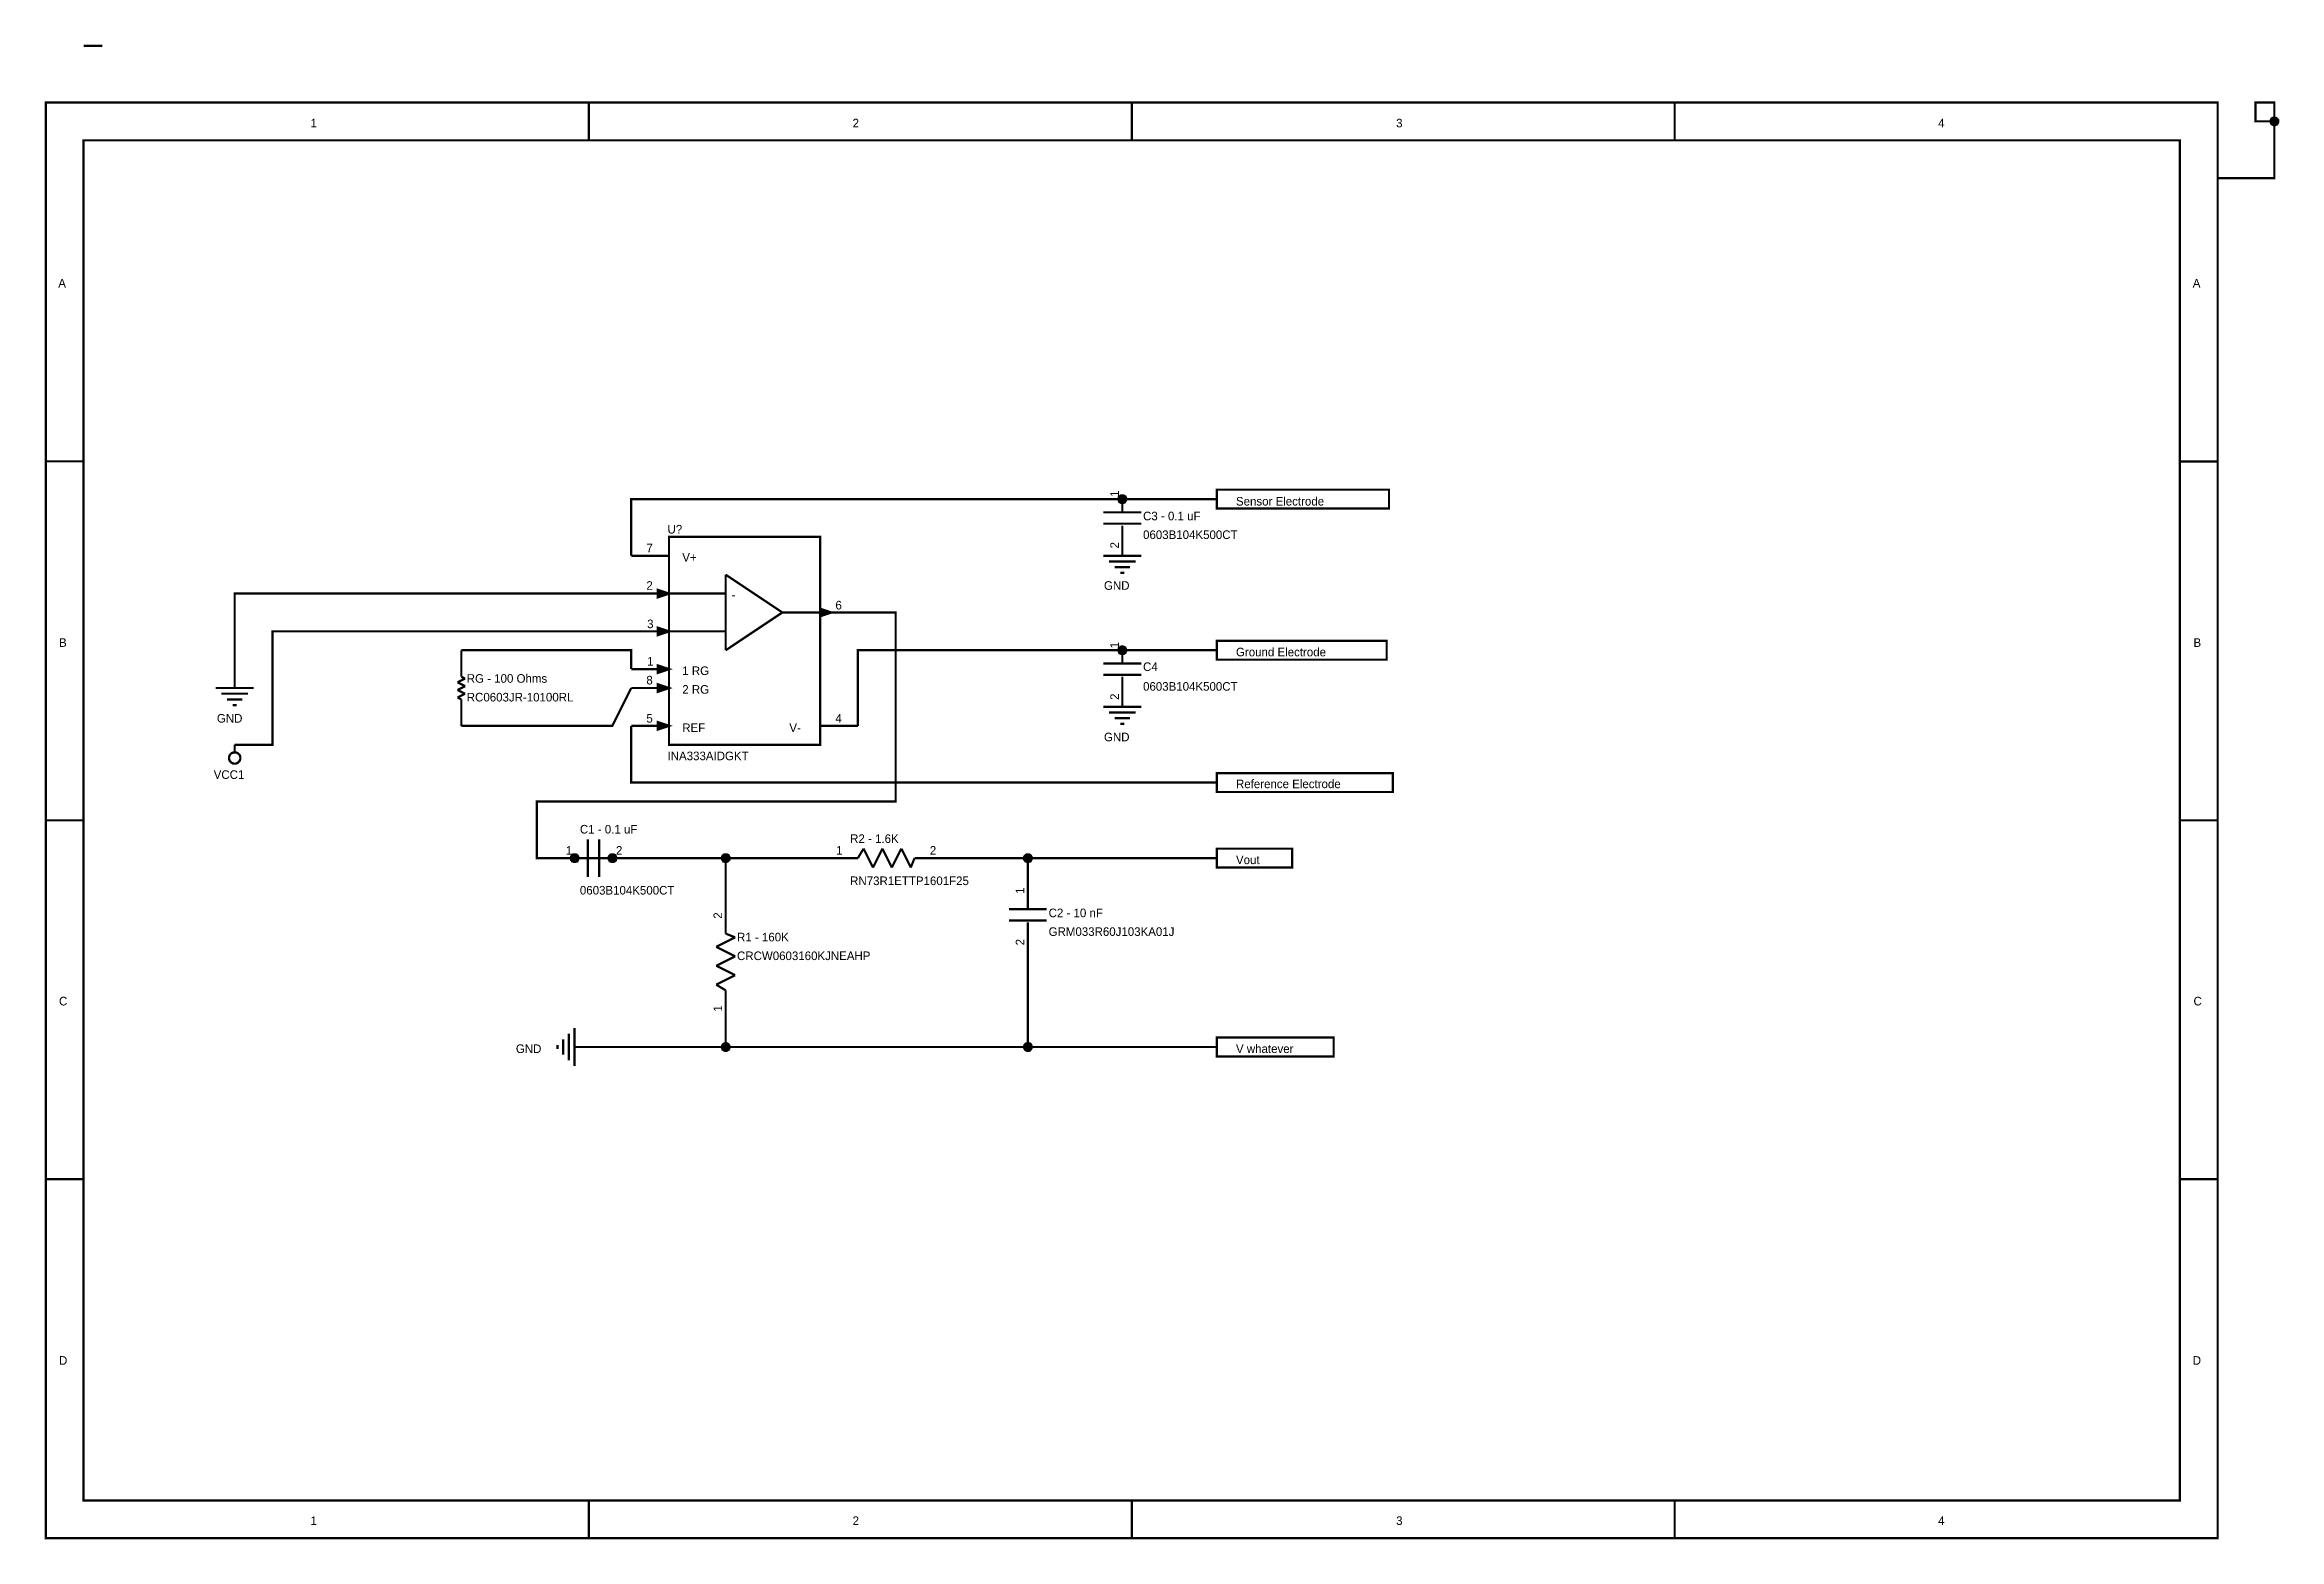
# Model space of a CAD drawing. Header units: inches. Extents: x 0 to 11.8, y 0 to 7.9.
import ezdxf

# ---------------------------------------------------------------- set-up
doc = ezdxf.new("R2010")
doc.units = ezdxf.units.IN
doc.header["$MEASUREMENT"] = 0
doc.layers.add('Sheet', color=255, linetype='Continuous')

msp = doc.modelspace()

# ---------------------------------------------------------------- texts
at = {"layer": 'Sheet'}
for s, height, p in [('1', 0.0455, (1.402, 7.468)), ('2', 0.0455, (4.272, 7.468)), ('3', 0.0455, (7.15, 7.468)), ('4', 0.0455, (10.02, 7.468)), ('A', 0.0455, (0.066, 6.62)), ('A', 0.0455, (11.368, 6.62)), ('Sensor Electrode', 0.04548, (6.302, 5.466)), ('U?', 0.0455, (3.292, 5.318)), ('0603B104K500CT', 0.04548, (5.81, 5.289)), ('C3 - 0.1 uF', 0.04548, (5.81, 5.388)), ('7', 0.0455, (3.18, 5.218)), ('V+', 0.0455, (3.37, 5.169)), ('2', 0.0455, (3.18, 5.02)), ('-', 0.0455, (3.631, 4.97)), ('GND', 0.0455, (5.603, 5.02)), ('3', 0.0455, (3.184, 4.817)), ('6', 0.0455, (4.181, 4.916)), ('B', 0.0455, (0.07, 4.718)), ('B', 0.0455, (11.372, 4.718)), ('1', 0.0455, (3.184, 4.619)), ('1 RG', 0.0455, (3.37, 4.569)), ('C4', 0.0455, (5.81, 4.59)), ('Ground Electrode', 0.04548, (6.302, 4.668)), ('RG - 100 Ohms', 0.04548, (2.229, 4.528)), ('8', 0.0455, (3.18, 4.519)), ('2 RG', 0.0455, (3.37, 4.47)), ('0603B104K500CT', 0.04548, (5.81, 4.486)), ('RC0603JR-10100RL', 0.04548, (2.229, 4.429)), ('GND', 0.0455, (0.906, 4.317)), ('5', 0.0455, (3.18, 4.317)), ('REF', 0.0455, (3.37, 4.267)), ('V-', 0.0455, (3.937, 4.267)), ('4', 0.0455, (4.181, 4.317)), ('GND', 0.0455, (5.603, 4.218)), ('INA333AIDGKT', 0.04548, (3.292, 4.118)), ('VCC1', 0.0455, (0.889, 4.019)), ('Reference Electrode', 0.04548, (6.302, 3.97)), ('C1 - 0.1 uF', 0.04548, (2.828, 3.73)), ('R2 - 1.6K', 0.0455, (4.259, 3.68)), ('1', 0.0455, (2.754, 3.618)), ('2', 0.0455, (3.019, 3.618)), ('1', 0.0455, (4.185, 3.618)), ('2', 0.0455, (4.681, 3.618)), ('Vout', 0.0455, (6.302, 3.568)), ('0603B104K500CT', 0.04548, (2.828, 3.407)), ('RN73R1ETTP1601F25', 0.04548, (4.259, 3.457)), ('C2 - 10 nF', 0.0455, (5.31, 3.287)), ('R1 - 160K', 0.0455, (3.66, 3.159)), ('GRM033R60J103KA01J', 0.04548, (5.31, 3.188)), ('CRCW0603160KJNEAHP', 0.04548, (3.66, 3.06)), ('C', 0.0455, (0.07, 2.82)), ('C', 0.0455, (11.372, 2.82)), ('GND', 0.0455, (2.489, 2.568)), ('V whatever', 0.0455, (6.302, 2.568)), ('D', 0.0455, (0.07, 0.918)), ('D', 0.0455, (11.368, 0.918)), ('1', 0.0455, (1.402, 0.07)), ('2', 0.0455, (4.272, 0.07)), ('3', 0.0455, (7.15, 0.07)), ('4', 0.0455, (10.02, 0.07))]:
    msp.add_text(s, height=height, dxfattribs=at).set_placement(p)
for s, p in [('1', (5.682, 5.512)), ('2', (5.682, 5.239)), ('1', (5.682, 4.71)), ('2', (5.682, 4.437)), ('1', (5.181, 3.411)), ('2', (3.581, 3.279)), ('2', (5.181, 3.138)), ('1', (3.581, 2.787))]:
    msp.add_text(s, height=0.0455, rotation=90, dxfattribs=at).set_placement(p)

# ---------------------------------------------------------------- linework, layer by layer
at = {"layer": 'Sheet'}
for points in [[(0.2, 7.9, 0.0118, 0.0118, 0), (0.3, 7.9, 0.0118, 0.0118, 0)], [(0, 7.6, 0.0118, 0.0118, 0), (0.2, 7.6, 0.0118, 0.0118, 0)], [(2.875, 7.6, 0.0118, 0.0118, 0), (2.875, 7.4, 0.0118, 0.0118, 0)], [(5.75, 7.6, 0.0118, 0.0118, 0), (5.75, 7.4, 0.0118, 0.0118, 0)], [(8.625, 7.599, 0.0118, 0.0118, 0), (8.625, 7.399, 0.0118, 0.0118, 0)], [(11.5, 7.599, 0.0118, 0.0118, 0), (11.3, 7.599, 0.0118, 0.0118, 0)], [(11.5, 7.599, 0.0118, 0.0118, 0), (11.5, 7.399, 0.0118, 0.0118, 0)], [(11.8, 7.5, 0.0118, 0.0118, 0), (11.7, 7.5, 0.0118, 0.0118, 0), (11.7, 7.599, 0.0118, 0.0118, 0), (11.8, 7.599, 0.0118, 0.0118, 0), (11.8, 7.5, 0.0118, 0.0118, 0), (11.8, 7.199, 0.0118, 0.0118, 0), (11.5, 7.199, 0.0118, 0.0118, 0)], [(11.78, 7.5, 0.0118, 0.0118, 0), (11.78, 7.501, 0.0118, 0.0118, 0), (11.78, 7.502, 0.0118, 0.0118, 0), (11.78, 7.503, 0.0118, 0.0118, 0), (11.781, 7.504, 0.0118, 0.0118, 0), (11.781, 7.505, 0.0118, 0.0118, 0), (11.781, 7.505, 0.0118, 0.0118, 0), (11.781, 7.506, 0.0118, 0.0118, 0), (11.782, 7.507, 0.0118, 0.0118, 0), (11.782, 7.508, 0.0118, 0.0118, 0), (11.783, 7.509, 0.0118, 0.0118, 0), (11.783, 7.51, 0.0118, 0.0118, 0), (11.784, 7.511, 0.0118, 0.0118, 0), (11.784, 7.512, 0.0118, 0.0118, 0), (11.785, 7.512, 0.0118, 0.0118, 0), (11.785, 7.513, 0.0118, 0.0118, 0), (11.786, 7.514, 0.0118, 0.0118, 0), (11.787, 7.514, 0.0118, 0.0118, 0), (11.787, 7.515, 0.0118, 0.0118, 0), (11.788, 7.515, 0.0118, 0.0118, 0), (11.789, 7.516, 0.0118, 0.0118, 0), (11.79, 7.517, 0.0118, 0.0118, 0), (11.79, 7.517, 0.0118, 0.0118, 0), (11.792, 7.517, 0.0118, 0.0118, 0), (11.793, 7.518, 0.0118, 0.0118, 0), (11.793, 7.518, 0.0118, 0.0118, 0), (11.794, 7.518, 0.0118, 0.0118, 0), (11.795, 7.519, 0.0118, 0.0118, 0), (11.796, 7.519, 0.0118, 0.0118, 0), (11.797, 7.519, 0.0118, 0.0118, 0), (11.798, 7.519, 0.0118, 0.0118, 0), (11.799, 7.519, 0.0118, 0.0118, 0), (11.8, 7.519, 0.0118, 0.0118, 0)], [(11.78, 7.5, 0.0118, 0.0118, 0), (11.78, 7.501, 0.0118, 0.0118, 0), (11.78, 7.502, 0.0118, 0.0118, 0), (11.78, 7.503, 0.0118, 0.0118, 0), (11.781, 7.504, 0.0118, 0.0118, 0), (11.781, 7.505, 0.0118, 0.0118, 0), (11.781, 7.505, 0.0118, 0.0118, 0), (11.781, 7.506, 0.0118, 0.0118, 0), (11.782, 7.507, 0.0118, 0.0118, 0), (11.782, 7.508, 0.0118, 0.0118, 0), (11.783, 7.509, 0.0118, 0.0118, 0), (11.783, 7.51, 0.0118, 0.0118, 0), (11.784, 7.511, 0.0118, 0.0118, 0), (11.784, 7.512, 0.0118, 0.0118, 0), (11.785, 7.512, 0.0118, 0.0118, 0), (11.785, 7.513, 0.0118, 0.0118, 0), (11.786, 7.514, 0.0118, 0.0118, 0), (11.787, 7.514, 0.0118, 0.0118, 0), (11.787, 7.515, 0.0118, 0.0118, 0), (11.788, 7.515, 0.0118, 0.0118, 0), (11.789, 7.516, 0.0118, 0.0118, 0), (11.79, 7.517, 0.0118, 0.0118, 0), (11.79, 7.517, 0.0118, 0.0118, 0), (11.792, 7.517, 0.0118, 0.0118, 0), (11.793, 7.518, 0.0118, 0.0118, 0), (11.793, 7.518, 0.0118, 0.0118, 0), (11.794, 7.518, 0.0118, 0.0118, 0), (11.795, 7.519, 0.0118, 0.0118, 0), (11.796, 7.519, 0.0118, 0.0118, 0), (11.797, 7.519, 0.0118, 0.0118, 0), (11.798, 7.519, 0.0118, 0.0118, 0), (11.799, 7.519, 0.0118, 0.0118, 0), (11.8, 7.519, 0.0118, 0.0118, 0)], [(11.78, 7.5, 0.0118, 0.0118, 0), (11.78, 7.501, 0.0118, 0.0118, 0), (11.78, 7.502, 0.0118, 0.0118, 0), (11.78, 7.503, 0.0118, 0.0118, 0), (11.781, 7.504, 0.0118, 0.0118, 0), (11.781, 7.505, 0.0118, 0.0118, 0), (11.781, 7.505, 0.0118, 0.0118, 0), (11.781, 7.506, 0.0118, 0.0118, 0), (11.782, 7.507, 0.0118, 0.0118, 0), (11.782, 7.508, 0.0118, 0.0118, 0), (11.783, 7.509, 0.0118, 0.0118, 0), (11.783, 7.51, 0.0118, 0.0118, 0), (11.784, 7.511, 0.0118, 0.0118, 0), (11.784, 7.512, 0.0118, 0.0118, 0), (11.785, 7.512, 0.0118, 0.0118, 0), (11.785, 7.513, 0.0118, 0.0118, 0), (11.786, 7.514, 0.0118, 0.0118, 0), (11.787, 7.514, 0.0118, 0.0118, 0), (11.787, 7.515, 0.0118, 0.0118, 0), (11.788, 7.515, 0.0118, 0.0118, 0), (11.789, 7.516, 0.0118, 0.0118, 0), (11.79, 7.517, 0.0118, 0.0118, 0), (11.79, 7.517, 0.0118, 0.0118, 0), (11.792, 7.517, 0.0118, 0.0118, 0), (11.793, 7.518, 0.0118, 0.0118, 0), (11.793, 7.518, 0.0118, 0.0118, 0), (11.794, 7.518, 0.0118, 0.0118, 0), (11.795, 7.519, 0.0118, 0.0118, 0), (11.796, 7.519, 0.0118, 0.0118, 0), (11.797, 7.519, 0.0118, 0.0118, 0), (11.798, 7.519, 0.0118, 0.0118, 0), (11.799, 7.519, 0.0118, 0.0118, 0), (11.8, 7.519, 0.0118, 0.0118, 0)], [(11.78, 7.5, 0.0118, 0.0118, 0), (11.78, 7.501, 0.0118, 0.0118, 0), (11.78, 7.502, 0.0118, 0.0118, 0), (11.78, 7.503, 0.0118, 0.0118, 0), (11.781, 7.504, 0.0118, 0.0118, 0), (11.781, 7.505, 0.0118, 0.0118, 0), (11.781, 7.505, 0.0118, 0.0118, 0), (11.781, 7.506, 0.0118, 0.0118, 0), (11.782, 7.507, 0.0118, 0.0118, 0), (11.782, 7.508, 0.0118, 0.0118, 0), (11.783, 7.509, 0.0118, 0.0118, 0), (11.783, 7.51, 0.0118, 0.0118, 0), (11.784, 7.511, 0.0118, 0.0118, 0), (11.784, 7.512, 0.0118, 0.0118, 0), (11.785, 7.512, 0.0118, 0.0118, 0), (11.785, 7.513, 0.0118, 0.0118, 0), (11.786, 7.514, 0.0118, 0.0118, 0), (11.787, 7.514, 0.0118, 0.0118, 0), (11.787, 7.515, 0.0118, 0.0118, 0), (11.788, 7.515, 0.0118, 0.0118, 0), (11.789, 7.516, 0.0118, 0.0118, 0), (11.79, 7.517, 0.0118, 0.0118, 0), (11.79, 7.517, 0.0118, 0.0118, 0), (11.792, 7.517, 0.0118, 0.0118, 0), (11.793, 7.518, 0.0118, 0.0118, 0), (11.793, 7.518, 0.0118, 0.0118, 0), (11.794, 7.518, 0.0118, 0.0118, 0), (11.795, 7.519, 0.0118, 0.0118, 0), (11.796, 7.519, 0.0118, 0.0118, 0), (11.797, 7.519, 0.0118, 0.0118, 0), (11.798, 7.519, 0.0118, 0.0118, 0), (11.799, 7.519, 0.0118, 0.0118, 0), (11.8, 7.519, 0.0118, 0.0118, 0)], [(11.8, 7.48, 0.0118, 0.0118, 0), (11.799, 7.48, 0.0118, 0.0118, 0), (11.798, 7.48, 0.0118, 0.0118, 0), (11.797, 7.48, 0.0118, 0.0118, 0), (11.796, 7.48, 0.0118, 0.0118, 0), (11.795, 7.48, 0.0118, 0.0118, 0), (11.794, 7.481, 0.0118, 0.0118, 0), (11.793, 7.481, 0.0118, 0.0118, 0), (11.793, 7.481, 0.0118, 0.0118, 0), (11.792, 7.482, 0.0118, 0.0118, 0), (11.79, 7.482, 0.0118, 0.0118, 0), (11.79, 7.483, 0.0118, 0.0118, 0), (11.789, 7.483, 0.0118, 0.0118, 0), (11.788, 7.484, 0.0118, 0.0118, 0), (11.787, 7.484, 0.0118, 0.0118, 0), (11.787, 7.485, 0.0118, 0.0118, 0), (11.786, 7.485, 0.0118, 0.0118, 0), (11.785, 7.486, 0.0118, 0.0118, 0), (11.785, 7.487, 0.0118, 0.0118, 0), (11.784, 7.487, 0.0118, 0.0118, 0), (11.784, 7.488, 0.0118, 0.0118, 0), (11.783, 7.489, 0.0118, 0.0118, 0), (11.783, 7.49, 0.0118, 0.0118, 0), (11.782, 7.491, 0.0118, 0.0118, 0), (11.782, 7.492, 0.0118, 0.0118, 0), (11.781, 7.492, 0.0118, 0.0118, 0), (11.781, 7.494, 0.0118, 0.0118, 0), (11.781, 7.495, 0.0118, 0.0118, 0), (11.781, 7.496, 0.0118, 0.0118, 0), (11.78, 7.497, 0.0118, 0.0118, 0), (11.78, 7.498, 0.0118, 0.0118, 0), (11.78, 7.499, 0.0118, 0.0118, 0), (11.78, 7.5, 0.0118, 0.0118, 0)], [(11.78, 7.5, 0.0118, 0.0118, 0), (11.78, 7.5, 0.0118, 0.0118, 0)], [(11.8, 7.48, 0.0118, 0.0118, 0), (11.799, 7.48, 0.0118, 0.0118, 0), (11.798, 7.48, 0.0118, 0.0118, 0), (11.797, 7.48, 0.0118, 0.0118, 0), (11.796, 7.48, 0.0118, 0.0118, 0), (11.795, 7.48, 0.0118, 0.0118, 0), (11.794, 7.481, 0.0118, 0.0118, 0), (11.793, 7.481, 0.0118, 0.0118, 0), (11.793, 7.481, 0.0118, 0.0118, 0), (11.792, 7.482, 0.0118, 0.0118, 0), (11.79, 7.482, 0.0118, 0.0118, 0), (11.79, 7.483, 0.0118, 0.0118, 0), (11.789, 7.483, 0.0118, 0.0118, 0), (11.788, 7.484, 0.0118, 0.0118, 0), (11.787, 7.484, 0.0118, 0.0118, 0), (11.787, 7.485, 0.0118, 0.0118, 0), (11.786, 7.485, 0.0118, 0.0118, 0), (11.785, 7.486, 0.0118, 0.0118, 0), (11.785, 7.487, 0.0118, 0.0118, 0), (11.784, 7.487, 0.0118, 0.0118, 0), (11.784, 7.488, 0.0118, 0.0118, 0), (11.783, 7.489, 0.0118, 0.0118, 0), (11.783, 7.49, 0.0118, 0.0118, 0), (11.782, 7.491, 0.0118, 0.0118, 0), (11.782, 7.492, 0.0118, 0.0118, 0), (11.781, 7.492, 0.0118, 0.0118, 0), (11.781, 7.494, 0.0118, 0.0118, 0), (11.781, 7.495, 0.0118, 0.0118, 0), (11.781, 7.496, 0.0118, 0.0118, 0), (11.78, 7.497, 0.0118, 0.0118, 0), (11.78, 7.498, 0.0118, 0.0118, 0), (11.78, 7.499, 0.0118, 0.0118, 0), (11.78, 7.5, 0.0118, 0.0118, 0)], [(11.78, 7.5, 0.0118, 0.0118, 0), (11.78, 7.5, 0.0118, 0.0118, 0)], [(11.8, 7.48, 0.0118, 0.0118, 0), (11.799, 7.48, 0.0118, 0.0118, 0), (11.798, 7.48, 0.0118, 0.0118, 0), (11.797, 7.48, 0.0118, 0.0118, 0), (11.796, 7.48, 0.0118, 0.0118, 0), (11.795, 7.48, 0.0118, 0.0118, 0), (11.794, 7.481, 0.0118, 0.0118, 0), (11.793, 7.481, 0.0118, 0.0118, 0), (11.793, 7.481, 0.0118, 0.0118, 0), (11.792, 7.482, 0.0118, 0.0118, 0), (11.79, 7.482, 0.0118, 0.0118, 0), (11.79, 7.483, 0.0118, 0.0118, 0), (11.789, 7.483, 0.0118, 0.0118, 0), (11.788, 7.484, 0.0118, 0.0118, 0), (11.787, 7.484, 0.0118, 0.0118, 0), (11.787, 7.485, 0.0118, 0.0118, 0), (11.786, 7.485, 0.0118, 0.0118, 0), (11.785, 7.486, 0.0118, 0.0118, 0), (11.785, 7.487, 0.0118, 0.0118, 0), (11.784, 7.487, 0.0118, 0.0118, 0), (11.784, 7.488, 0.0118, 0.0118, 0), (11.783, 7.489, 0.0118, 0.0118, 0), (11.783, 7.49, 0.0118, 0.0118, 0), (11.782, 7.491, 0.0118, 0.0118, 0), (11.782, 7.492, 0.0118, 0.0118, 0), (11.781, 7.492, 0.0118, 0.0118, 0), (11.781, 7.494, 0.0118, 0.0118, 0), (11.781, 7.495, 0.0118, 0.0118, 0), (11.781, 7.496, 0.0118, 0.0118, 0), (11.78, 7.497, 0.0118, 0.0118, 0), (11.78, 7.498, 0.0118, 0.0118, 0), (11.78, 7.499, 0.0118, 0.0118, 0), (11.78, 7.5, 0.0118, 0.0118, 0)], [(11.78, 7.5, 0.0118, 0.0118, 0), (11.78, 7.5, 0.0118, 0.0118, 0)], [(11.8, 7.48, 0.0118, 0.0118, 0), (11.799, 7.48, 0.0118, 0.0118, 0), (11.798, 7.48, 0.0118, 0.0118, 0), (11.797, 7.48, 0.0118, 0.0118, 0), (11.796, 7.48, 0.0118, 0.0118, 0), (11.795, 7.48, 0.0118, 0.0118, 0), (11.794, 7.481, 0.0118, 0.0118, 0), (11.793, 7.481, 0.0118, 0.0118, 0), (11.793, 7.481, 0.0118, 0.0118, 0), (11.792, 7.482, 0.0118, 0.0118, 0), (11.79, 7.482, 0.0118, 0.0118, 0), (11.79, 7.483, 0.0118, 0.0118, 0), (11.789, 7.483, 0.0118, 0.0118, 0), (11.788, 7.484, 0.0118, 0.0118, 0), (11.787, 7.484, 0.0118, 0.0118, 0), (11.787, 7.485, 0.0118, 0.0118, 0), (11.786, 7.485, 0.0118, 0.0118, 0), (11.785, 7.486, 0.0118, 0.0118, 0), (11.785, 7.487, 0.0118, 0.0118, 0), (11.784, 7.487, 0.0118, 0.0118, 0), (11.784, 7.488, 0.0118, 0.0118, 0), (11.783, 7.489, 0.0118, 0.0118, 0), (11.783, 7.49, 0.0118, 0.0118, 0), (11.782, 7.491, 0.0118, 0.0118, 0), (11.782, 7.492, 0.0118, 0.0118, 0), (11.781, 7.492, 0.0118, 0.0118, 0), (11.781, 7.494, 0.0118, 0.0118, 0), (11.781, 7.495, 0.0118, 0.0118, 0), (11.781, 7.496, 0.0118, 0.0118, 0), (11.78, 7.497, 0.0118, 0.0118, 0), (11.78, 7.498, 0.0118, 0.0118, 0), (11.78, 7.499, 0.0118, 0.0118, 0), (11.78, 7.5, 0.0118, 0.0118, 0)], [(11.78, 7.5, 0.0118, 0.0118, 0), (11.78, 7.5, 0.0118, 0.0118, 0)], [(11.78, 7.5, 0.0039, 0.0039, 0), (11.78, 7.501, 0.0039, 0.0039, 0), (11.78, 7.502, 0.0039, 0.0039, 0), (11.78, 7.503, 0.0039, 0.0039, 0), (11.781, 7.504, 0.0039, 0.0039, 0), (11.781, 7.505, 0.0039, 0.0039, 0), (11.781, 7.505, 0.0039, 0.0039, 0), (11.781, 7.506, 0.0039, 0.0039, 0), (11.782, 7.507, 0.0039, 0.0039, 0), (11.782, 7.508, 0.0039, 0.0039, 0), (11.783, 7.509, 0.0039, 0.0039, 0), (11.783, 7.51, 0.0039, 0.0039, 0), (11.784, 7.511, 0.0039, 0.0039, 0), (11.784, 7.512, 0.0039, 0.0039, 0), (11.785, 7.512, 0.0039, 0.0039, 0), (11.785, 7.513, 0.0039, 0.0039, 0), (11.786, 7.514, 0.0039, 0.0039, 0), (11.787, 7.514, 0.0039, 0.0039, 0), (11.787, 7.515, 0.0039, 0.0039, 0), (11.788, 7.515, 0.0039, 0.0039, 0), (11.789, 7.516, 0.0039, 0.0039, 0), (11.79, 7.517, 0.0039, 0.0039, 0), (11.79, 7.517, 0.0039, 0.0039, 0), (11.792, 7.517, 0.0039, 0.0039, 0), (11.793, 7.518, 0.0039, 0.0039, 0), (11.793, 7.518, 0.0039, 0.0039, 0), (11.794, 7.518, 0.0039, 0.0039, 0), (11.795, 7.519, 0.0039, 0.0039, 0), (11.796, 7.519, 0.0039, 0.0039, 0), (11.797, 7.519, 0.0039, 0.0039, 0), (11.798, 7.519, 0.0039, 0.0039, 0), (11.799, 7.519, 0.0039, 0.0039, 0), (11.8, 7.519, 0.0039, 0.0039, 0)], [(11.78, 7.5, 0.0039, 0.0039, 0), (11.78, 7.501, 0.0039, 0.0039, 0), (11.78, 7.502, 0.0039, 0.0039, 0), (11.78, 7.503, 0.0039, 0.0039, 0), (11.781, 7.504, 0.0039, 0.0039, 0), (11.781, 7.505, 0.0039, 0.0039, 0), (11.781, 7.505, 0.0039, 0.0039, 0), (11.781, 7.506, 0.0039, 0.0039, 0), (11.782, 7.507, 0.0039, 0.0039, 0), (11.782, 7.508, 0.0039, 0.0039, 0), (11.783, 7.509, 0.0039, 0.0039, 0), (11.783, 7.51, 0.0039, 0.0039, 0), (11.784, 7.511, 0.0039, 0.0039, 0), (11.784, 7.512, 0.0039, 0.0039, 0), (11.785, 7.512, 0.0039, 0.0039, 0), (11.785, 7.513, 0.0039, 0.0039, 0), (11.786, 7.514, 0.0039, 0.0039, 0), (11.787, 7.514, 0.0039, 0.0039, 0), (11.787, 7.515, 0.0039, 0.0039, 0), (11.788, 7.515, 0.0039, 0.0039, 0), (11.789, 7.516, 0.0039, 0.0039, 0), (11.79, 7.517, 0.0039, 0.0039, 0), (11.79, 7.517, 0.0039, 0.0039, 0), (11.792, 7.517, 0.0039, 0.0039, 0), (11.793, 7.518, 0.0039, 0.0039, 0), (11.793, 7.518, 0.0039, 0.0039, 0), (11.794, 7.518, 0.0039, 0.0039, 0), (11.795, 7.519, 0.0039, 0.0039, 0), (11.796, 7.519, 0.0039, 0.0039, 0), (11.797, 7.519, 0.0039, 0.0039, 0), (11.798, 7.519, 0.0039, 0.0039, 0), (11.799, 7.519, 0.0039, 0.0039, 0), (11.8, 7.519, 0.0039, 0.0039, 0)], [(11.78, 7.5, 0.0039, 0.0039, 0), (11.78, 7.501, 0.0039, 0.0039, 0), (11.78, 7.502, 0.0039, 0.0039, 0), (11.78, 7.503, 0.0039, 0.0039, 0), (11.781, 7.504, 0.0039, 0.0039, 0), (11.781, 7.505, 0.0039, 0.0039, 0), (11.781, 7.505, 0.0039, 0.0039, 0), (11.781, 7.506, 0.0039, 0.0039, 0), (11.782, 7.507, 0.0039, 0.0039, 0), (11.782, 7.508, 0.0039, 0.0039, 0), (11.783, 7.509, 0.0039, 0.0039, 0), (11.783, 7.51, 0.0039, 0.0039, 0), (11.784, 7.511, 0.0039, 0.0039, 0), (11.784, 7.512, 0.0039, 0.0039, 0), (11.785, 7.512, 0.0039, 0.0039, 0), (11.785, 7.513, 0.0039, 0.0039, 0), (11.786, 7.514, 0.0039, 0.0039, 0), (11.787, 7.514, 0.0039, 0.0039, 0), (11.787, 7.515, 0.0039, 0.0039, 0), (11.788, 7.515, 0.0039, 0.0039, 0), (11.789, 7.516, 0.0039, 0.0039, 0), (11.79, 7.517, 0.0039, 0.0039, 0), (11.79, 7.517, 0.0039, 0.0039, 0), (11.792, 7.517, 0.0039, 0.0039, 0), (11.793, 7.518, 0.0039, 0.0039, 0), (11.793, 7.518, 0.0039, 0.0039, 0), (11.794, 7.518, 0.0039, 0.0039, 0), (11.795, 7.519, 0.0039, 0.0039, 0), (11.796, 7.519, 0.0039, 0.0039, 0), (11.797, 7.519, 0.0039, 0.0039, 0), (11.798, 7.519, 0.0039, 0.0039, 0), (11.799, 7.519, 0.0039, 0.0039, 0), (11.8, 7.519, 0.0039, 0.0039, 0)], [(11.78, 7.5, 0.0039, 0.0039, 0), (11.78, 7.501, 0.0039, 0.0039, 0), (11.78, 7.502, 0.0039, 0.0039, 0), (11.78, 7.503, 0.0039, 0.0039, 0), (11.781, 7.504, 0.0039, 0.0039, 0), (11.781, 7.505, 0.0039, 0.0039, 0), (11.781, 7.505, 0.0039, 0.0039, 0), (11.781, 7.506, 0.0039, 0.0039, 0), (11.782, 7.507, 0.0039, 0.0039, 0), (11.782, 7.508, 0.0039, 0.0039, 0), (11.783, 7.509, 0.0039, 0.0039, 0), (11.783, 7.51, 0.0039, 0.0039, 0), (11.784, 7.511, 0.0039, 0.0039, 0), (11.784, 7.512, 0.0039, 0.0039, 0), (11.785, 7.512, 0.0039, 0.0039, 0), (11.785, 7.513, 0.0039, 0.0039, 0), (11.786, 7.514, 0.0039, 0.0039, 0), (11.787, 7.514, 0.0039, 0.0039, 0), (11.787, 7.515, 0.0039, 0.0039, 0), (11.788, 7.515, 0.0039, 0.0039, 0), (11.789, 7.516, 0.0039, 0.0039, 0), (11.79, 7.517, 0.0039, 0.0039, 0), (11.79, 7.517, 0.0039, 0.0039, 0), (11.792, 7.517, 0.0039, 0.0039, 0), (11.793, 7.518, 0.0039, 0.0039, 0), (11.793, 7.518, 0.0039, 0.0039, 0), (11.794, 7.518, 0.0039, 0.0039, 0), (11.795, 7.519, 0.0039, 0.0039, 0), (11.796, 7.519, 0.0039, 0.0039, 0), (11.797, 7.519, 0.0039, 0.0039, 0), (11.798, 7.519, 0.0039, 0.0039, 0), (11.799, 7.519, 0.0039, 0.0039, 0), (11.8, 7.519, 0.0039, 0.0039, 0)], [(11.8, 7.48, 0.0039, 0.0039, 0), (11.799, 7.48, 0.0039, 0.0039, 0), (11.798, 7.48, 0.0039, 0.0039, 0), (11.797, 7.48, 0.0039, 0.0039, 0), (11.796, 7.48, 0.0039, 0.0039, 0), (11.795, 7.48, 0.0039, 0.0039, 0), (11.794, 7.481, 0.0039, 0.0039, 0), (11.793, 7.481, 0.0039, 0.0039, 0), (11.793, 7.481, 0.0039, 0.0039, 0), (11.792, 7.482, 0.0039, 0.0039, 0), (11.79, 7.482, 0.0039, 0.0039, 0), (11.79, 7.483, 0.0039, 0.0039, 0), (11.789, 7.483, 0.0039, 0.0039, 0), (11.788, 7.484, 0.0039, 0.0039, 0), (11.787, 7.484, 0.0039, 0.0039, 0), (11.787, 7.485, 0.0039, 0.0039, 0), (11.786, 7.485, 0.0039, 0.0039, 0), (11.785, 7.486, 0.0039, 0.0039, 0), (11.785, 7.487, 0.0039, 0.0039, 0), (11.784, 7.487, 0.0039, 0.0039, 0), (11.784, 7.488, 0.0039, 0.0039, 0), (11.783, 7.489, 0.0039, 0.0039, 0), (11.783, 7.49, 0.0039, 0.0039, 0), (11.782, 7.491, 0.0039, 0.0039, 0), (11.782, 7.492, 0.0039, 0.0039, 0), (11.781, 7.492, 0.0039, 0.0039, 0), (11.781, 7.494, 0.0039, 0.0039, 0), (11.781, 7.495, 0.0039, 0.0039, 0), (11.781, 7.496, 0.0039, 0.0039, 0), (11.78, 7.497, 0.0039, 0.0039, 0), (11.78, 7.498, 0.0039, 0.0039, 0), (11.78, 7.499, 0.0039, 0.0039, 0), (11.78, 7.5, 0.0039, 0.0039, 0)], [(11.78, 7.5, 0.0039, 0.0039, 0), (11.78, 7.5, 0.0039, 0.0039, 0)], [(11.8, 7.48, 0.0039, 0.0039, 0), (11.799, 7.48, 0.0039, 0.0039, 0), (11.798, 7.48, 0.0039, 0.0039, 0), (11.797, 7.48, 0.0039, 0.0039, 0), (11.796, 7.48, 0.0039, 0.0039, 0), (11.795, 7.48, 0.0039, 0.0039, 0), (11.794, 7.481, 0.0039, 0.0039, 0), (11.793, 7.481, 0.0039, 0.0039, 0), (11.793, 7.481, 0.0039, 0.0039, 0), (11.792, 7.482, 0.0039, 0.0039, 0), (11.79, 7.482, 0.0039, 0.0039, 0), (11.79, 7.483, 0.0039, 0.0039, 0), (11.789, 7.483, 0.0039, 0.0039, 0), (11.788, 7.484, 0.0039, 0.0039, 0), (11.787, 7.484, 0.0039, 0.0039, 0), (11.787, 7.485, 0.0039, 0.0039, 0), (11.786, 7.485, 0.0039, 0.0039, 0), (11.785, 7.486, 0.0039, 0.0039, 0), (11.785, 7.487, 0.0039, 0.0039, 0), (11.784, 7.487, 0.0039, 0.0039, 0), (11.784, 7.488, 0.0039, 0.0039, 0), (11.783, 7.489, 0.0039, 0.0039, 0), (11.783, 7.49, 0.0039, 0.0039, 0), (11.782, 7.491, 0.0039, 0.0039, 0), (11.782, 7.492, 0.0039, 0.0039, 0), (11.781, 7.492, 0.0039, 0.0039, 0), (11.781, 7.494, 0.0039, 0.0039, 0), (11.781, 7.495, 0.0039, 0.0039, 0), (11.781, 7.496, 0.0039, 0.0039, 0), (11.78, 7.497, 0.0039, 0.0039, 0), (11.78, 7.498, 0.0039, 0.0039, 0), (11.78, 7.499, 0.0039, 0.0039, 0), (11.78, 7.5, 0.0039, 0.0039, 0)], [(11.78, 7.5, 0.0039, 0.0039, 0), (11.78, 7.5, 0.0039, 0.0039, 0)], [(11.8, 7.48, 0.0039, 0.0039, 0), (11.799, 7.48, 0.0039, 0.0039, 0), (11.798, 7.48, 0.0039, 0.0039, 0), (11.797, 7.48, 0.0039, 0.0039, 0), (11.796, 7.48, 0.0039, 0.0039, 0), (11.795, 7.48, 0.0039, 0.0039, 0), (11.794, 7.481, 0.0039, 0.0039, 0), (11.793, 7.481, 0.0039, 0.0039, 0), (11.793, 7.481, 0.0039, 0.0039, 0), (11.792, 7.482, 0.0039, 0.0039, 0), (11.79, 7.482, 0.0039, 0.0039, 0), (11.79, 7.483, 0.0039, 0.0039, 0), (11.789, 7.483, 0.0039, 0.0039, 0), (11.788, 7.484, 0.0039, 0.0039, 0), (11.787, 7.484, 0.0039, 0.0039, 0), (11.787, 7.485, 0.0039, 0.0039, 0), (11.786, 7.485, 0.0039, 0.0039, 0), (11.785, 7.486, 0.0039, 0.0039, 0), (11.785, 7.487, 0.0039, 0.0039, 0), (11.784, 7.487, 0.0039, 0.0039, 0), (11.784, 7.488, 0.0039, 0.0039, 0), (11.783, 7.489, 0.0039, 0.0039, 0), (11.783, 7.49, 0.0039, 0.0039, 0), (11.782, 7.491, 0.0039, 0.0039, 0), (11.782, 7.492, 0.0039, 0.0039, 0), (11.781, 7.492, 0.0039, 0.0039, 0), (11.781, 7.494, 0.0039, 0.0039, 0), (11.781, 7.495, 0.0039, 0.0039, 0), (11.781, 7.496, 0.0039, 0.0039, 0), (11.78, 7.497, 0.0039, 0.0039, 0), (11.78, 7.498, 0.0039, 0.0039, 0), (11.78, 7.499, 0.0039, 0.0039, 0), (11.78, 7.5, 0.0039, 0.0039, 0)], [(11.78, 7.5, 0.0039, 0.0039, 0), (11.78, 7.5, 0.0039, 0.0039, 0)], [(11.8, 7.48, 0.0039, 0.0039, 0), (11.799, 7.48, 0.0039, 0.0039, 0), (11.798, 7.48, 0.0039, 0.0039, 0), (11.797, 7.48, 0.0039, 0.0039, 0), (11.796, 7.48, 0.0039, 0.0039, 0), (11.795, 7.48, 0.0039, 0.0039, 0), (11.794, 7.481, 0.0039, 0.0039, 0), (11.793, 7.481, 0.0039, 0.0039, 0), (11.793, 7.481, 0.0039, 0.0039, 0), (11.792, 7.482, 0.0039, 0.0039, 0), (11.79, 7.482, 0.0039, 0.0039, 0), (11.79, 7.483, 0.0039, 0.0039, 0), (11.789, 7.483, 0.0039, 0.0039, 0), (11.788, 7.484, 0.0039, 0.0039, 0), (11.787, 7.484, 0.0039, 0.0039, 0), (11.787, 7.485, 0.0039, 0.0039, 0), (11.786, 7.485, 0.0039, 0.0039, 0), (11.785, 7.486, 0.0039, 0.0039, 0), (11.785, 7.487, 0.0039, 0.0039, 0), (11.784, 7.487, 0.0039, 0.0039, 0), (11.784, 7.488, 0.0039, 0.0039, 0), (11.783, 7.489, 0.0039, 0.0039, 0), (11.783, 7.49, 0.0039, 0.0039, 0), (11.782, 7.491, 0.0039, 0.0039, 0), (11.782, 7.492, 0.0039, 0.0039, 0), (11.781, 7.492, 0.0039, 0.0039, 0), (11.781, 7.494, 0.0039, 0.0039, 0), (11.781, 7.495, 0.0039, 0.0039, 0), (11.781, 7.496, 0.0039, 0.0039, 0), (11.78, 7.497, 0.0039, 0.0039, 0), (11.78, 7.498, 0.0039, 0.0039, 0), (11.78, 7.499, 0.0039, 0.0039, 0), (11.78, 7.5, 0.0039, 0.0039, 0)], [(11.78, 7.5, 0.0039, 0.0039, 0), (11.78, 7.5, 0.0039, 0.0039, 0)], [(11.8, 7.519, 0.0118, 0.0118, 0), (11.8, 7.519, 0.0118, 0.0118, 0)], [(11.8, 7.519, 0.0118, 0.0118, 0), (11.801, 7.519, 0.0118, 0.0118, 0), (11.802, 7.519, 0.0118, 0.0118, 0), (11.803, 7.519, 0.0118, 0.0118, 0), (11.804, 7.519, 0.0118, 0.0118, 0), (11.805, 7.519, 0.0118, 0.0118, 0), (11.806, 7.518, 0.0118, 0.0118, 0), (11.807, 7.518, 0.0118, 0.0118, 0), (11.808, 7.518, 0.0118, 0.0118, 0), (11.809, 7.517, 0.0118, 0.0118, 0), (11.81, 7.517, 0.0118, 0.0118, 0), (11.811, 7.517, 0.0118, 0.0118, 0), (11.812, 7.516, 0.0118, 0.0118, 0), (11.812, 7.515, 0.0118, 0.0118, 0), (11.813, 7.515, 0.0118, 0.0118, 0), (11.814, 7.514, 0.0118, 0.0118, 0), (11.814, 7.514, 0.0118, 0.0118, 0), (11.815, 7.513, 0.0118, 0.0118, 0), (11.816, 7.512, 0.0118, 0.0118, 0), (11.816, 7.512, 0.0118, 0.0118, 0), (11.817, 7.511, 0.0118, 0.0118, 0), (11.817, 7.51, 0.0118, 0.0118, 0), (11.818, 7.509, 0.0118, 0.0118, 0), (11.818, 7.508, 0.0118, 0.0118, 0), (11.819, 7.507, 0.0118, 0.0118, 0), (11.819, 7.506, 0.0118, 0.0118, 0), (11.819, 7.505, 0.0118, 0.0118, 0), (11.82, 7.505, 0.0118, 0.0118, 0), (11.82, 7.504, 0.0118, 0.0118, 0), (11.82, 7.503, 0.0118, 0.0118, 0), (11.82, 7.502, 0.0118, 0.0118, 0), (11.82, 7.501, 0.0118, 0.0118, 0), (11.82, 7.5, 0.0118, 0.0118, 0)], [(11.8, 7.519, 0.0118, 0.0118, 0), (11.8, 7.519, 0.0118, 0.0118, 0)], [(11.8, 7.519, 0.0118, 0.0118, 0), (11.801, 7.519, 0.0118, 0.0118, 0), (11.802, 7.519, 0.0118, 0.0118, 0), (11.803, 7.519, 0.0118, 0.0118, 0), (11.804, 7.519, 0.0118, 0.0118, 0), (11.805, 7.519, 0.0118, 0.0118, 0), (11.806, 7.518, 0.0118, 0.0118, 0), (11.807, 7.518, 0.0118, 0.0118, 0), (11.808, 7.518, 0.0118, 0.0118, 0), (11.809, 7.517, 0.0118, 0.0118, 0), (11.81, 7.517, 0.0118, 0.0118, 0), (11.811, 7.517, 0.0118, 0.0118, 0), (11.812, 7.516, 0.0118, 0.0118, 0), (11.812, 7.515, 0.0118, 0.0118, 0), (11.813, 7.515, 0.0118, 0.0118, 0), (11.814, 7.514, 0.0118, 0.0118, 0), (11.814, 7.514, 0.0118, 0.0118, 0), (11.815, 7.513, 0.0118, 0.0118, 0), (11.816, 7.512, 0.0118, 0.0118, 0), (11.816, 7.512, 0.0118, 0.0118, 0), (11.817, 7.511, 0.0118, 0.0118, 0), (11.817, 7.51, 0.0118, 0.0118, 0), (11.818, 7.509, 0.0118, 0.0118, 0), (11.818, 7.508, 0.0118, 0.0118, 0), (11.819, 7.507, 0.0118, 0.0118, 0), (11.819, 7.506, 0.0118, 0.0118, 0), (11.819, 7.505, 0.0118, 0.0118, 0), (11.82, 7.505, 0.0118, 0.0118, 0), (11.82, 7.504, 0.0118, 0.0118, 0), (11.82, 7.503, 0.0118, 0.0118, 0), (11.82, 7.502, 0.0118, 0.0118, 0), (11.82, 7.501, 0.0118, 0.0118, 0), (11.82, 7.5, 0.0118, 0.0118, 0)], [(11.8, 7.519, 0.0118, 0.0118, 0), (11.8, 7.519, 0.0118, 0.0118, 0)], [(11.8, 7.519, 0.0118, 0.0118, 0), (11.801, 7.519, 0.0118, 0.0118, 0), (11.802, 7.519, 0.0118, 0.0118, 0), (11.803, 7.519, 0.0118, 0.0118, 0), (11.804, 7.519, 0.0118, 0.0118, 0), (11.805, 7.519, 0.0118, 0.0118, 0), (11.806, 7.518, 0.0118, 0.0118, 0), (11.807, 7.518, 0.0118, 0.0118, 0), (11.808, 7.518, 0.0118, 0.0118, 0), (11.809, 7.517, 0.0118, 0.0118, 0), (11.81, 7.517, 0.0118, 0.0118, 0), (11.811, 7.517, 0.0118, 0.0118, 0), (11.812, 7.516, 0.0118, 0.0118, 0), (11.812, 7.515, 0.0118, 0.0118, 0), (11.813, 7.515, 0.0118, 0.0118, 0), (11.814, 7.514, 0.0118, 0.0118, 0), (11.814, 7.514, 0.0118, 0.0118, 0), (11.815, 7.513, 0.0118, 0.0118, 0), (11.816, 7.512, 0.0118, 0.0118, 0), (11.816, 7.512, 0.0118, 0.0118, 0), (11.817, 7.511, 0.0118, 0.0118, 0), (11.817, 7.51, 0.0118, 0.0118, 0), (11.818, 7.509, 0.0118, 0.0118, 0), (11.818, 7.508, 0.0118, 0.0118, 0), (11.819, 7.507, 0.0118, 0.0118, 0), (11.819, 7.506, 0.0118, 0.0118, 0), (11.819, 7.505, 0.0118, 0.0118, 0), (11.82, 7.505, 0.0118, 0.0118, 0), (11.82, 7.504, 0.0118, 0.0118, 0), (11.82, 7.503, 0.0118, 0.0118, 0), (11.82, 7.502, 0.0118, 0.0118, 0), (11.82, 7.501, 0.0118, 0.0118, 0), (11.82, 7.5, 0.0118, 0.0118, 0)], [(11.8, 7.519, 0.0118, 0.0118, 0), (11.8, 7.519, 0.0118, 0.0118, 0)], [(11.8, 7.519, 0.0118, 0.0118, 0), (11.801, 7.519, 0.0118, 0.0118, 0), (11.802, 7.519, 0.0118, 0.0118, 0), (11.803, 7.519, 0.0118, 0.0118, 0), (11.804, 7.519, 0.0118, 0.0118, 0), (11.805, 7.519, 0.0118, 0.0118, 0), (11.806, 7.518, 0.0118, 0.0118, 0), (11.807, 7.518, 0.0118, 0.0118, 0), (11.808, 7.518, 0.0118, 0.0118, 0), (11.809, 7.517, 0.0118, 0.0118, 0), (11.81, 7.517, 0.0118, 0.0118, 0), (11.811, 7.517, 0.0118, 0.0118, 0), (11.812, 7.516, 0.0118, 0.0118, 0), (11.812, 7.515, 0.0118, 0.0118, 0), (11.813, 7.515, 0.0118, 0.0118, 0), (11.814, 7.514, 0.0118, 0.0118, 0), (11.814, 7.514, 0.0118, 0.0118, 0), (11.815, 7.513, 0.0118, 0.0118, 0), (11.816, 7.512, 0.0118, 0.0118, 0), (11.816, 7.512, 0.0118, 0.0118, 0), (11.817, 7.511, 0.0118, 0.0118, 0), (11.817, 7.51, 0.0118, 0.0118, 0), (11.818, 7.509, 0.0118, 0.0118, 0), (11.818, 7.508, 0.0118, 0.0118, 0), (11.819, 7.507, 0.0118, 0.0118, 0), (11.819, 7.506, 0.0118, 0.0118, 0), (11.819, 7.505, 0.0118, 0.0118, 0), (11.82, 7.505, 0.0118, 0.0118, 0), (11.82, 7.504, 0.0118, 0.0118, 0), (11.82, 7.503, 0.0118, 0.0118, 0), (11.82, 7.502, 0.0118, 0.0118, 0), (11.82, 7.501, 0.0118, 0.0118, 0), (11.82, 7.5, 0.0118, 0.0118, 0)], [(11.82, 7.5, 0.0118, 0.0118, 0), (11.82, 7.499, 0.0118, 0.0118, 0), (11.82, 7.498, 0.0118, 0.0118, 0), (11.82, 7.497, 0.0118, 0.0118, 0), (11.82, 7.496, 0.0118, 0.0118, 0), (11.82, 7.495, 0.0118, 0.0118, 0), (11.819, 7.494, 0.0118, 0.0118, 0), (11.819, 7.492, 0.0118, 0.0118, 0), (11.819, 7.492, 0.0118, 0.0118, 0), (11.818, 7.491, 0.0118, 0.0118, 0), (11.818, 7.49, 0.0118, 0.0118, 0), (11.817, 7.489, 0.0118, 0.0118, 0), (11.817, 7.488, 0.0118, 0.0118, 0), (11.816, 7.487, 0.0118, 0.0118, 0), (11.816, 7.487, 0.0118, 0.0118, 0), (11.815, 7.486, 0.0118, 0.0118, 0), (11.814, 7.485, 0.0118, 0.0118, 0), (11.814, 7.485, 0.0118, 0.0118, 0), (11.813, 7.484, 0.0118, 0.0118, 0), (11.812, 7.484, 0.0118, 0.0118, 0), (11.812, 7.483, 0.0118, 0.0118, 0), (11.811, 7.483, 0.0118, 0.0118, 0), (11.81, 7.482, 0.0118, 0.0118, 0), (11.809, 7.482, 0.0118, 0.0118, 0), (11.808, 7.481, 0.0118, 0.0118, 0), (11.807, 7.481, 0.0118, 0.0118, 0), (11.806, 7.481, 0.0118, 0.0118, 0), (11.805, 7.48, 0.0118, 0.0118, 0), (11.804, 7.48, 0.0118, 0.0118, 0), (11.803, 7.48, 0.0118, 0.0118, 0), (11.802, 7.48, 0.0118, 0.0118, 0), (11.801, 7.48, 0.0118, 0.0118, 0), (11.8, 7.48, 0.0118, 0.0118, 0)], [(11.82, 7.5, 0.0118, 0.0118, 0), (11.82, 7.499, 0.0118, 0.0118, 0), (11.82, 7.498, 0.0118, 0.0118, 0), (11.82, 7.497, 0.0118, 0.0118, 0), (11.82, 7.496, 0.0118, 0.0118, 0), (11.82, 7.495, 0.0118, 0.0118, 0), (11.819, 7.494, 0.0118, 0.0118, 0), (11.819, 7.492, 0.0118, 0.0118, 0), (11.819, 7.492, 0.0118, 0.0118, 0), (11.818, 7.491, 0.0118, 0.0118, 0), (11.818, 7.49, 0.0118, 0.0118, 0), (11.817, 7.489, 0.0118, 0.0118, 0), (11.817, 7.488, 0.0118, 0.0118, 0), (11.816, 7.487, 0.0118, 0.0118, 0), (11.816, 7.487, 0.0118, 0.0118, 0), (11.815, 7.486, 0.0118, 0.0118, 0), (11.814, 7.485, 0.0118, 0.0118, 0), (11.814, 7.485, 0.0118, 0.0118, 0), (11.813, 7.484, 0.0118, 0.0118, 0), (11.812, 7.484, 0.0118, 0.0118, 0), (11.812, 7.483, 0.0118, 0.0118, 0), (11.811, 7.483, 0.0118, 0.0118, 0), (11.81, 7.482, 0.0118, 0.0118, 0), (11.809, 7.482, 0.0118, 0.0118, 0), (11.808, 7.481, 0.0118, 0.0118, 0), (11.807, 7.481, 0.0118, 0.0118, 0), (11.806, 7.481, 0.0118, 0.0118, 0), (11.805, 7.48, 0.0118, 0.0118, 0), (11.804, 7.48, 0.0118, 0.0118, 0), (11.803, 7.48, 0.0118, 0.0118, 0), (11.802, 7.48, 0.0118, 0.0118, 0), (11.801, 7.48, 0.0118, 0.0118, 0), (11.8, 7.48, 0.0118, 0.0118, 0)], [(11.82, 7.5, 0.0118, 0.0118, 0), (11.82, 7.499, 0.0118, 0.0118, 0), (11.82, 7.498, 0.0118, 0.0118, 0), (11.82, 7.497, 0.0118, 0.0118, 0), (11.82, 7.496, 0.0118, 0.0118, 0), (11.82, 7.495, 0.0118, 0.0118, 0), (11.819, 7.494, 0.0118, 0.0118, 0), (11.819, 7.492, 0.0118, 0.0118, 0), (11.819, 7.492, 0.0118, 0.0118, 0), (11.818, 7.491, 0.0118, 0.0118, 0), (11.818, 7.49, 0.0118, 0.0118, 0), (11.817, 7.489, 0.0118, 0.0118, 0), (11.817, 7.488, 0.0118, 0.0118, 0), (11.816, 7.487, 0.0118, 0.0118, 0), (11.816, 7.487, 0.0118, 0.0118, 0), (11.815, 7.486, 0.0118, 0.0118, 0), (11.814, 7.485, 0.0118, 0.0118, 0), (11.814, 7.485, 0.0118, 0.0118, 0), (11.813, 7.484, 0.0118, 0.0118, 0), (11.812, 7.484, 0.0118, 0.0118, 0), (11.812, 7.483, 0.0118, 0.0118, 0), (11.811, 7.483, 0.0118, 0.0118, 0), (11.81, 7.482, 0.0118, 0.0118, 0), (11.809, 7.482, 0.0118, 0.0118, 0), (11.808, 7.481, 0.0118, 0.0118, 0), (11.807, 7.481, 0.0118, 0.0118, 0), (11.806, 7.481, 0.0118, 0.0118, 0), (11.805, 7.48, 0.0118, 0.0118, 0), (11.804, 7.48, 0.0118, 0.0118, 0), (11.803, 7.48, 0.0118, 0.0118, 0), (11.802, 7.48, 0.0118, 0.0118, 0), (11.801, 7.48, 0.0118, 0.0118, 0), (11.8, 7.48, 0.0118, 0.0118, 0)], [(11.82, 7.5, 0.0118, 0.0118, 0), (11.82, 7.499, 0.0118, 0.0118, 0), (11.82, 7.498, 0.0118, 0.0118, 0), (11.82, 7.497, 0.0118, 0.0118, 0), (11.82, 7.496, 0.0118, 0.0118, 0), (11.82, 7.495, 0.0118, 0.0118, 0), (11.819, 7.494, 0.0118, 0.0118, 0), (11.819, 7.492, 0.0118, 0.0118, 0), (11.819, 7.492, 0.0118, 0.0118, 0), (11.818, 7.491, 0.0118, 0.0118, 0), (11.818, 7.49, 0.0118, 0.0118, 0), (11.817, 7.489, 0.0118, 0.0118, 0), (11.817, 7.488, 0.0118, 0.0118, 0), (11.816, 7.487, 0.0118, 0.0118, 0), (11.816, 7.487, 0.0118, 0.0118, 0), (11.815, 7.486, 0.0118, 0.0118, 0), (11.814, 7.485, 0.0118, 0.0118, 0), (11.814, 7.485, 0.0118, 0.0118, 0), (11.813, 7.484, 0.0118, 0.0118, 0), (11.812, 7.484, 0.0118, 0.0118, 0), (11.812, 7.483, 0.0118, 0.0118, 0), (11.811, 7.483, 0.0118, 0.0118, 0), (11.81, 7.482, 0.0118, 0.0118, 0), (11.809, 7.482, 0.0118, 0.0118, 0), (11.808, 7.481, 0.0118, 0.0118, 0), (11.807, 7.481, 0.0118, 0.0118, 0), (11.806, 7.481, 0.0118, 0.0118, 0), (11.805, 7.48, 0.0118, 0.0118, 0), (11.804, 7.48, 0.0118, 0.0118, 0), (11.803, 7.48, 0.0118, 0.0118, 0), (11.802, 7.48, 0.0118, 0.0118, 0), (11.801, 7.48, 0.0118, 0.0118, 0), (11.8, 7.48, 0.0118, 0.0118, 0)], [(11.8, 7.519, 0.0039, 0.0039, 0), (11.8, 7.519, 0.0039, 0.0039, 0)], [(11.8, 7.519, 0.0039, 0.0039, 0), (11.801, 7.519, 0.0039, 0.0039, 0), (11.802, 7.519, 0.0039, 0.0039, 0), (11.803, 7.519, 0.0039, 0.0039, 0), (11.804, 7.519, 0.0039, 0.0039, 0), (11.805, 7.519, 0.0039, 0.0039, 0), (11.806, 7.518, 0.0039, 0.0039, 0), (11.807, 7.518, 0.0039, 0.0039, 0), (11.808, 7.518, 0.0039, 0.0039, 0), (11.809, 7.517, 0.0039, 0.0039, 0), (11.81, 7.517, 0.0039, 0.0039, 0), (11.811, 7.517, 0.0039, 0.0039, 0), (11.812, 7.516, 0.0039, 0.0039, 0), (11.812, 7.515, 0.0039, 0.0039, 0), (11.813, 7.515, 0.0039, 0.0039, 0), (11.814, 7.514, 0.0039, 0.0039, 0), (11.814, 7.514, 0.0039, 0.0039, 0), (11.815, 7.513, 0.0039, 0.0039, 0), (11.816, 7.512, 0.0039, 0.0039, 0), (11.816, 7.512, 0.0039, 0.0039, 0), (11.817, 7.511, 0.0039, 0.0039, 0), (11.817, 7.51, 0.0039, 0.0039, 0), (11.818, 7.509, 0.0039, 0.0039, 0), (11.818, 7.508, 0.0039, 0.0039, 0), (11.819, 7.507, 0.0039, 0.0039, 0), (11.819, 7.506, 0.0039, 0.0039, 0), (11.819, 7.505, 0.0039, 0.0039, 0), (11.82, 7.505, 0.0039, 0.0039, 0), (11.82, 7.504, 0.0039, 0.0039, 0), (11.82, 7.503, 0.0039, 0.0039, 0), (11.82, 7.502, 0.0039, 0.0039, 0), (11.82, 7.501, 0.0039, 0.0039, 0), (11.82, 7.5, 0.0039, 0.0039, 0)], [(11.8, 7.519, 0.0039, 0.0039, 0), (11.8, 7.519, 0.0039, 0.0039, 0)], [(11.8, 7.519, 0.0039, 0.0039, 0), (11.801, 7.519, 0.0039, 0.0039, 0), (11.802, 7.519, 0.0039, 0.0039, 0), (11.803, 7.519, 0.0039, 0.0039, 0), (11.804, 7.519, 0.0039, 0.0039, 0), (11.805, 7.519, 0.0039, 0.0039, 0), (11.806, 7.518, 0.0039, 0.0039, 0), (11.807, 7.518, 0.0039, 0.0039, 0), (11.808, 7.518, 0.0039, 0.0039, 0), (11.809, 7.517, 0.0039, 0.0039, 0), (11.81, 7.517, 0.0039, 0.0039, 0), (11.811, 7.517, 0.0039, 0.0039, 0), (11.812, 7.516, 0.0039, 0.0039, 0), (11.812, 7.515, 0.0039, 0.0039, 0), (11.813, 7.515, 0.0039, 0.0039, 0), (11.814, 7.514, 0.0039, 0.0039, 0), (11.814, 7.514, 0.0039, 0.0039, 0), (11.815, 7.513, 0.0039, 0.0039, 0), (11.816, 7.512, 0.0039, 0.0039, 0), (11.816, 7.512, 0.0039, 0.0039, 0), (11.817, 7.511, 0.0039, 0.0039, 0), (11.817, 7.51, 0.0039, 0.0039, 0), (11.818, 7.509, 0.0039, 0.0039, 0), (11.818, 7.508, 0.0039, 0.0039, 0), (11.819, 7.507, 0.0039, 0.0039, 0), (11.819, 7.506, 0.0039, 0.0039, 0), (11.819, 7.505, 0.0039, 0.0039, 0), (11.82, 7.505, 0.0039, 0.0039, 0), (11.82, 7.504, 0.0039, 0.0039, 0), (11.82, 7.503, 0.0039, 0.0039, 0), (11.82, 7.502, 0.0039, 0.0039, 0), (11.82, 7.501, 0.0039, 0.0039, 0), (11.82, 7.5, 0.0039, 0.0039, 0)], [(11.8, 7.519, 0.0039, 0.0039, 0), (11.8, 7.519, 0.0039, 0.0039, 0)], [(11.8, 7.519, 0.0039, 0.0039, 0), (11.801, 7.519, 0.0039, 0.0039, 0), (11.802, 7.519, 0.0039, 0.0039, 0), (11.803, 7.519, 0.0039, 0.0039, 0), (11.804, 7.519, 0.0039, 0.0039, 0), (11.805, 7.519, 0.0039, 0.0039, 0), (11.806, 7.518, 0.0039, 0.0039, 0), (11.807, 7.518, 0.0039, 0.0039, 0), (11.808, 7.518, 0.0039, 0.0039, 0), (11.809, 7.517, 0.0039, 0.0039, 0), (11.81, 7.517, 0.0039, 0.0039, 0), (11.811, 7.517, 0.0039, 0.0039, 0), (11.812, 7.516, 0.0039, 0.0039, 0), (11.812, 7.515, 0.0039, 0.0039, 0), (11.813, 7.515, 0.0039, 0.0039, 0), (11.814, 7.514, 0.0039, 0.0039, 0), (11.814, 7.514, 0.0039, 0.0039, 0), (11.815, 7.513, 0.0039, 0.0039, 0), (11.816, 7.512, 0.0039, 0.0039, 0), (11.816, 7.512, 0.0039, 0.0039, 0), (11.817, 7.511, 0.0039, 0.0039, 0), (11.817, 7.51, 0.0039, 0.0039, 0), (11.818, 7.509, 0.0039, 0.0039, 0), (11.818, 7.508, 0.0039, 0.0039, 0), (11.819, 7.507, 0.0039, 0.0039, 0), (11.819, 7.506, 0.0039, 0.0039, 0), (11.819, 7.505, 0.0039, 0.0039, 0), (11.82, 7.505, 0.0039, 0.0039, 0), (11.82, 7.504, 0.0039, 0.0039, 0), (11.82, 7.503, 0.0039, 0.0039, 0), (11.82, 7.502, 0.0039, 0.0039, 0), (11.82, 7.501, 0.0039, 0.0039, 0), (11.82, 7.5, 0.0039, 0.0039, 0)], [(11.8, 7.519, 0.0039, 0.0039, 0), (11.8, 7.519, 0.0039, 0.0039, 0)], [(11.8, 7.519, 0.0039, 0.0039, 0), (11.801, 7.519, 0.0039, 0.0039, 0), (11.802, 7.519, 0.0039, 0.0039, 0), (11.803, 7.519, 0.0039, 0.0039, 0), (11.804, 7.519, 0.0039, 0.0039, 0), (11.805, 7.519, 0.0039, 0.0039, 0), (11.806, 7.518, 0.0039, 0.0039, 0), (11.807, 7.518, 0.0039, 0.0039, 0), (11.808, 7.518, 0.0039, 0.0039, 0), (11.809, 7.517, 0.0039, 0.0039, 0), (11.81, 7.517, 0.0039, 0.0039, 0), (11.811, 7.517, 0.0039, 0.0039, 0), (11.812, 7.516, 0.0039, 0.0039, 0), (11.812, 7.515, 0.0039, 0.0039, 0), (11.813, 7.515, 0.0039, 0.0039, 0), (11.814, 7.514, 0.0039, 0.0039, 0), (11.814, 7.514, 0.0039, 0.0039, 0), (11.815, 7.513, 0.0039, 0.0039, 0), (11.816, 7.512, 0.0039, 0.0039, 0), (11.816, 7.512, 0.0039, 0.0039, 0), (11.817, 7.511, 0.0039, 0.0039, 0), (11.817, 7.51, 0.0039, 0.0039, 0), (11.818, 7.509, 0.0039, 0.0039, 0), (11.818, 7.508, 0.0039, 0.0039, 0), (11.819, 7.507, 0.0039, 0.0039, 0), (11.819, 7.506, 0.0039, 0.0039, 0), (11.819, 7.505, 0.0039, 0.0039, 0), (11.82, 7.505, 0.0039, 0.0039, 0), (11.82, 7.504, 0.0039, 0.0039, 0), (11.82, 7.503, 0.0039, 0.0039, 0), (11.82, 7.502, 0.0039, 0.0039, 0), (11.82, 7.501, 0.0039, 0.0039, 0), (11.82, 7.5, 0.0039, 0.0039, 0)], [(11.82, 7.5, 0.0039, 0.0039, 0), (11.82, 7.499, 0.0039, 0.0039, 0), (11.82, 7.498, 0.0039, 0.0039, 0), (11.82, 7.497, 0.0039, 0.0039, 0), (11.82, 7.496, 0.0039, 0.0039, 0), (11.82, 7.495, 0.0039, 0.0039, 0), (11.819, 7.494, 0.0039, 0.0039, 0), (11.819, 7.492, 0.0039, 0.0039, 0), (11.819, 7.492, 0.0039, 0.0039, 0), (11.818, 7.491, 0.0039, 0.0039, 0), (11.818, 7.49, 0.0039, 0.0039, 0), (11.817, 7.489, 0.0039, 0.0039, 0), (11.817, 7.488, 0.0039, 0.0039, 0), (11.816, 7.487, 0.0039, 0.0039, 0), (11.816, 7.487, 0.0039, 0.0039, 0), (11.815, 7.486, 0.0039, 0.0039, 0), (11.814, 7.485, 0.0039, 0.0039, 0), (11.814, 7.485, 0.0039, 0.0039, 0), (11.813, 7.484, 0.0039, 0.0039, 0), (11.812, 7.484, 0.0039, 0.0039, 0), (11.812, 7.483, 0.0039, 0.0039, 0), (11.811, 7.483, 0.0039, 0.0039, 0), (11.81, 7.482, 0.0039, 0.0039, 0), (11.809, 7.482, 0.0039, 0.0039, 0), (11.808, 7.481, 0.0039, 0.0039, 0), (11.807, 7.481, 0.0039, 0.0039, 0), (11.806, 7.481, 0.0039, 0.0039, 0), (11.805, 7.48, 0.0039, 0.0039, 0), (11.804, 7.48, 0.0039, 0.0039, 0), (11.803, 7.48, 0.0039, 0.0039, 0), (11.802, 7.48, 0.0039, 0.0039, 0), (11.801, 7.48, 0.0039, 0.0039, 0), (11.8, 7.48, 0.0039, 0.0039, 0)], [(11.82, 7.5, 0.0039, 0.0039, 0), (11.82, 7.499, 0.0039, 0.0039, 0), (11.82, 7.498, 0.0039, 0.0039, 0), (11.82, 7.497, 0.0039, 0.0039, 0), (11.82, 7.496, 0.0039, 0.0039, 0), (11.82, 7.495, 0.0039, 0.0039, 0), (11.819, 7.494, 0.0039, 0.0039, 0), (11.819, 7.492, 0.0039, 0.0039, 0), (11.819, 7.492, 0.0039, 0.0039, 0), (11.818, 7.491, 0.0039, 0.0039, 0), (11.818, 7.49, 0.0039, 0.0039, 0), (11.817, 7.489, 0.0039, 0.0039, 0), (11.817, 7.488, 0.0039, 0.0039, 0), (11.816, 7.487, 0.0039, 0.0039, 0), (11.816, 7.487, 0.0039, 0.0039, 0), (11.815, 7.486, 0.0039, 0.0039, 0), (11.814, 7.485, 0.0039, 0.0039, 0), (11.814, 7.485, 0.0039, 0.0039, 0), (11.813, 7.484, 0.0039, 0.0039, 0), (11.812, 7.484, 0.0039, 0.0039, 0), (11.812, 7.483, 0.0039, 0.0039, 0), (11.811, 7.483, 0.0039, 0.0039, 0), (11.81, 7.482, 0.0039, 0.0039, 0), (11.809, 7.482, 0.0039, 0.0039, 0), (11.808, 7.481, 0.0039, 0.0039, 0), (11.807, 7.481, 0.0039, 0.0039, 0), (11.806, 7.481, 0.0039, 0.0039, 0), (11.805, 7.48, 0.0039, 0.0039, 0), (11.804, 7.48, 0.0039, 0.0039, 0), (11.803, 7.48, 0.0039, 0.0039, 0), (11.802, 7.48, 0.0039, 0.0039, 0), (11.801, 7.48, 0.0039, 0.0039, 0), (11.8, 7.48, 0.0039, 0.0039, 0)], [(11.82, 7.5, 0.0039, 0.0039, 0), (11.82, 7.499, 0.0039, 0.0039, 0), (11.82, 7.498, 0.0039, 0.0039, 0), (11.82, 7.497, 0.0039, 0.0039, 0), (11.82, 7.496, 0.0039, 0.0039, 0), (11.82, 7.495, 0.0039, 0.0039, 0), (11.819, 7.494, 0.0039, 0.0039, 0), (11.819, 7.492, 0.0039, 0.0039, 0), (11.819, 7.492, 0.0039, 0.0039, 0), (11.818, 7.491, 0.0039, 0.0039, 0), (11.818, 7.49, 0.0039, 0.0039, 0), (11.817, 7.489, 0.0039, 0.0039, 0), (11.817, 7.488, 0.0039, 0.0039, 0), (11.816, 7.487, 0.0039, 0.0039, 0), (11.816, 7.487, 0.0039, 0.0039, 0), (11.815, 7.486, 0.0039, 0.0039, 0), (11.814, 7.485, 0.0039, 0.0039, 0), (11.814, 7.485, 0.0039, 0.0039, 0), (11.813, 7.484, 0.0039, 0.0039, 0), (11.812, 7.484, 0.0039, 0.0039, 0), (11.812, 7.483, 0.0039, 0.0039, 0), (11.811, 7.483, 0.0039, 0.0039, 0), (11.81, 7.482, 0.0039, 0.0039, 0), (11.809, 7.482, 0.0039, 0.0039, 0), (11.808, 7.481, 0.0039, 0.0039, 0), (11.807, 7.481, 0.0039, 0.0039, 0), (11.806, 7.481, 0.0039, 0.0039, 0), (11.805, 7.48, 0.0039, 0.0039, 0), (11.804, 7.48, 0.0039, 0.0039, 0), (11.803, 7.48, 0.0039, 0.0039, 0), (11.802, 7.48, 0.0039, 0.0039, 0), (11.801, 7.48, 0.0039, 0.0039, 0), (11.8, 7.48, 0.0039, 0.0039, 0)], [(11.82, 7.5, 0.0039, 0.0039, 0), (11.82, 7.499, 0.0039, 0.0039, 0), (11.82, 7.498, 0.0039, 0.0039, 0), (11.82, 7.497, 0.0039, 0.0039, 0), (11.82, 7.496, 0.0039, 0.0039, 0), (11.82, 7.495, 0.0039, 0.0039, 0), (11.819, 7.494, 0.0039, 0.0039, 0), (11.819, 7.492, 0.0039, 0.0039, 0), (11.819, 7.492, 0.0039, 0.0039, 0), (11.818, 7.491, 0.0039, 0.0039, 0), (11.818, 7.49, 0.0039, 0.0039, 0), (11.817, 7.489, 0.0039, 0.0039, 0), (11.817, 7.488, 0.0039, 0.0039, 0), (11.816, 7.487, 0.0039, 0.0039, 0), (11.816, 7.487, 0.0039, 0.0039, 0), (11.815, 7.486, 0.0039, 0.0039, 0), (11.814, 7.485, 0.0039, 0.0039, 0), (11.814, 7.485, 0.0039, 0.0039, 0), (11.813, 7.484, 0.0039, 0.0039, 0), (11.812, 7.484, 0.0039, 0.0039, 0), (11.812, 7.483, 0.0039, 0.0039, 0), (11.811, 7.483, 0.0039, 0.0039, 0), (11.81, 7.482, 0.0039, 0.0039, 0), (11.809, 7.482, 0.0039, 0.0039, 0), (11.808, 7.481, 0.0039, 0.0039, 0), (11.807, 7.481, 0.0039, 0.0039, 0), (11.806, 7.481, 0.0039, 0.0039, 0), (11.805, 7.48, 0.0039, 0.0039, 0), (11.804, 7.48, 0.0039, 0.0039, 0), (11.803, 7.48, 0.0039, 0.0039, 0), (11.802, 7.48, 0.0039, 0.0039, 0), (11.801, 7.48, 0.0039, 0.0039, 0), (11.8, 7.48, 0.0039, 0.0039, 0)], [(11.82, 7.5, 0.0118, 0.0118, 0), (11.82, 7.5, 0.0118, 0.0118, 0), (11.82, 7.5, 0.0118, 0.0118, 0), (11.82, 7.5, 0.0118, 0.0118, 0), (11.82, 7.5, 0.0118, 0.0118, 0), (11.82, 7.5, 0.0118, 0.0118, 0), (11.82, 7.5, 0.0118, 0.0118, 0), (11.82, 7.5, 0.0118, 0.0118, 0), (11.82, 7.5, 0.0118, 0.0118, 0), (11.82, 7.5, 0.0118, 0.0118, 0), (11.82, 7.5, 0.0118, 0.0118, 0), (11.82, 7.5, 0.0118, 0.0118, 0), (11.82, 7.5, 0.0118, 0.0118, 0), (11.82, 7.5, 0.0118, 0.0118, 0), (11.82, 7.5, 0.0118, 0.0118, 0), (11.82, 7.5, 0.0118, 0.0118, 0), (11.82, 7.5, 0.0118, 0.0118, 0), (11.82, 7.5, 0.0118, 0.0118, 0), (11.82, 7.5, 0.0118, 0.0118, 0), (11.82, 7.5, 0.0118, 0.0118, 0), (11.82, 7.5, 0.0118, 0.0118, 0), (11.82, 7.5, 0.0118, 0.0118, 0), (11.82, 7.5, 0.0118, 0.0118, 0), (11.82, 7.5, 0.0118, 0.0118, 0), (11.82, 7.5, 0.0118, 0.0118, 0), (11.82, 7.5, 0.0118, 0.0118, 0), (11.82, 7.5, 0.0118, 0.0118, 0), (11.82, 7.5, 0.0118, 0.0118, 0), (11.82, 7.5, 0.0118, 0.0118, 0), (11.82, 7.5, 0.0118, 0.0118, 0), (11.82, 7.5, 0.0118, 0.0118, 0), (11.82, 7.5, 0.0118, 0.0118, 0), (11.82, 7.5, 0.0118, 0.0118, 0)], [(11.82, 7.5, 0.0118, 0.0118, 0), (11.82, 7.5, 0.0118, 0.0118, 0)], [(11.82, 7.5, 0.0118, 0.0118, 0), (11.82, 7.5, 0.0118, 0.0118, 0), (11.82, 7.5, 0.0118, 0.0118, 0), (11.82, 7.5, 0.0118, 0.0118, 0), (11.82, 7.5, 0.0118, 0.0118, 0), (11.82, 7.5, 0.0118, 0.0118, 0), (11.82, 7.5, 0.0118, 0.0118, 0), (11.82, 7.5, 0.0118, 0.0118, 0), (11.82, 7.5, 0.0118, 0.0118, 0), (11.82, 7.5, 0.0118, 0.0118, 0), (11.82, 7.5, 0.0118, 0.0118, 0), (11.82, 7.5, 0.0118, 0.0118, 0), (11.82, 7.5, 0.0118, 0.0118, 0), (11.82, 7.5, 0.0118, 0.0118, 0), (11.82, 7.5, 0.0118, 0.0118, 0), (11.82, 7.5, 0.0118, 0.0118, 0), (11.82, 7.5, 0.0118, 0.0118, 0), (11.82, 7.5, 0.0118, 0.0118, 0), (11.82, 7.5, 0.0118, 0.0118, 0), (11.82, 7.5, 0.0118, 0.0118, 0), (11.82, 7.5, 0.0118, 0.0118, 0), (11.82, 7.5, 0.0118, 0.0118, 0), (11.82, 7.5, 0.0118, 0.0118, 0), (11.82, 7.5, 0.0118, 0.0118, 0), (11.82, 7.5, 0.0118, 0.0118, 0), (11.82, 7.5, 0.0118, 0.0118, 0), (11.82, 7.5, 0.0118, 0.0118, 0), (11.82, 7.5, 0.0118, 0.0118, 0), (11.82, 7.5, 0.0118, 0.0118, 0), (11.82, 7.5, 0.0118, 0.0118, 0), (11.82, 7.5, 0.0118, 0.0118, 0), (11.82, 7.5, 0.0118, 0.0118, 0), (11.82, 7.5, 0.0118, 0.0118, 0)], [(11.82, 7.5, 0.0118, 0.0118, 0), (11.82, 7.5, 0.0118, 0.0118, 0)], [(11.82, 7.5, 0.0118, 0.0118, 0), (11.82, 7.5, 0.0118, 0.0118, 0), (11.82, 7.5, 0.0118, 0.0118, 0), (11.82, 7.5, 0.0118, 0.0118, 0), (11.82, 7.5, 0.0118, 0.0118, 0), (11.82, 7.5, 0.0118, 0.0118, 0), (11.82, 7.5, 0.0118, 0.0118, 0), (11.82, 7.5, 0.0118, 0.0118, 0), (11.82, 7.5, 0.0118, 0.0118, 0), (11.82, 7.5, 0.0118, 0.0118, 0), (11.82, 7.5, 0.0118, 0.0118, 0), (11.82, 7.5, 0.0118, 0.0118, 0), (11.82, 7.5, 0.0118, 0.0118, 0), (11.82, 7.5, 0.0118, 0.0118, 0), (11.82, 7.5, 0.0118, 0.0118, 0), (11.82, 7.5, 0.0118, 0.0118, 0), (11.82, 7.5, 0.0118, 0.0118, 0), (11.82, 7.5, 0.0118, 0.0118, 0), (11.82, 7.5, 0.0118, 0.0118, 0), (11.82, 7.5, 0.0118, 0.0118, 0), (11.82, 7.5, 0.0118, 0.0118, 0), (11.82, 7.5, 0.0118, 0.0118, 0), (11.82, 7.5, 0.0118, 0.0118, 0), (11.82, 7.5, 0.0118, 0.0118, 0), (11.82, 7.5, 0.0118, 0.0118, 0), (11.82, 7.5, 0.0118, 0.0118, 0), (11.82, 7.5, 0.0118, 0.0118, 0), (11.82, 7.5, 0.0118, 0.0118, 0), (11.82, 7.5, 0.0118, 0.0118, 0), (11.82, 7.5, 0.0118, 0.0118, 0), (11.82, 7.5, 0.0118, 0.0118, 0), (11.82, 7.5, 0.0118, 0.0118, 0), (11.82, 7.5, 0.0118, 0.0118, 0)], [(11.82, 7.5, 0.0118, 0.0118, 0), (11.82, 7.5, 0.0118, 0.0118, 0)], [(11.82, 7.5, 0.0118, 0.0118, 0), (11.82, 7.5, 0.0118, 0.0118, 0), (11.82, 7.5, 0.0118, 0.0118, 0), (11.82, 7.5, 0.0118, 0.0118, 0), (11.82, 7.5, 0.0118, 0.0118, 0), (11.82, 7.5, 0.0118, 0.0118, 0), (11.82, 7.5, 0.0118, 0.0118, 0), (11.82, 7.5, 0.0118, 0.0118, 0), (11.82, 7.5, 0.0118, 0.0118, 0), (11.82, 7.5, 0.0118, 0.0118, 0), (11.82, 7.5, 0.0118, 0.0118, 0), (11.82, 7.5, 0.0118, 0.0118, 0), (11.82, 7.5, 0.0118, 0.0118, 0), (11.82, 7.5, 0.0118, 0.0118, 0), (11.82, 7.5, 0.0118, 0.0118, 0), (11.82, 7.5, 0.0118, 0.0118, 0), (11.82, 7.5, 0.0118, 0.0118, 0), (11.82, 7.5, 0.0118, 0.0118, 0), (11.82, 7.5, 0.0118, 0.0118, 0), (11.82, 7.5, 0.0118, 0.0118, 0), (11.82, 7.5, 0.0118, 0.0118, 0), (11.82, 7.5, 0.0118, 0.0118, 0), (11.82, 7.5, 0.0118, 0.0118, 0), (11.82, 7.5, 0.0118, 0.0118, 0), (11.82, 7.5, 0.0118, 0.0118, 0), (11.82, 7.5, 0.0118, 0.0118, 0), (11.82, 7.5, 0.0118, 0.0118, 0), (11.82, 7.5, 0.0118, 0.0118, 0), (11.82, 7.5, 0.0118, 0.0118, 0), (11.82, 7.5, 0.0118, 0.0118, 0), (11.82, 7.5, 0.0118, 0.0118, 0), (11.82, 7.5, 0.0118, 0.0118, 0), (11.82, 7.5, 0.0118, 0.0118, 0)], [(11.82, 7.5, 0.0118, 0.0118, 0), (11.82, 7.5, 0.0118, 0.0118, 0)], [(11.82, 7.5, 0.0039, 0.0039, 0), (11.82, 7.5, 0.0039, 0.0039, 0), (11.82, 7.5, 0.0039, 0.0039, 0), (11.82, 7.5, 0.0039, 0.0039, 0), (11.82, 7.5, 0.0039, 0.0039, 0), (11.82, 7.5, 0.0039, 0.0039, 0), (11.82, 7.5, 0.0039, 0.0039, 0), (11.82, 7.5, 0.0039, 0.0039, 0), (11.82, 7.5, 0.0039, 0.0039, 0), (11.82, 7.5, 0.0039, 0.0039, 0), (11.82, 7.5, 0.0039, 0.0039, 0), (11.82, 7.5, 0.0039, 0.0039, 0), (11.82, 7.5, 0.0039, 0.0039, 0), (11.82, 7.5, 0.0039, 0.0039, 0), (11.82, 7.5, 0.0039, 0.0039, 0), (11.82, 7.5, 0.0039, 0.0039, 0), (11.82, 7.5, 0.0039, 0.0039, 0), (11.82, 7.5, 0.0039, 0.0039, 0), (11.82, 7.5, 0.0039, 0.0039, 0), (11.82, 7.5, 0.0039, 0.0039, 0), (11.82, 7.5, 0.0039, 0.0039, 0), (11.82, 7.5, 0.0039, 0.0039, 0), (11.82, 7.5, 0.0039, 0.0039, 0), (11.82, 7.5, 0.0039, 0.0039, 0), (11.82, 7.5, 0.0039, 0.0039, 0), (11.82, 7.5, 0.0039, 0.0039, 0), (11.82, 7.5, 0.0039, 0.0039, 0), (11.82, 7.5, 0.0039, 0.0039, 0), (11.82, 7.5, 0.0039, 0.0039, 0), (11.82, 7.5, 0.0039, 0.0039, 0), (11.82, 7.5, 0.0039, 0.0039, 0), (11.82, 7.5, 0.0039, 0.0039, 0), (11.82, 7.5, 0.0039, 0.0039, 0)], [(11.82, 7.5, 0.0039, 0.0039, 0), (11.82, 7.5, 0.0039, 0.0039, 0)], [(11.82, 7.5, 0.0039, 0.0039, 0), (11.82, 7.5, 0.0039, 0.0039, 0), (11.82, 7.5, 0.0039, 0.0039, 0), (11.82, 7.5, 0.0039, 0.0039, 0), (11.82, 7.5, 0.0039, 0.0039, 0), (11.82, 7.5, 0.0039, 0.0039, 0), (11.82, 7.5, 0.0039, 0.0039, 0), (11.82, 7.5, 0.0039, 0.0039, 0), (11.82, 7.5, 0.0039, 0.0039, 0), (11.82, 7.5, 0.0039, 0.0039, 0), (11.82, 7.5, 0.0039, 0.0039, 0), (11.82, 7.5, 0.0039, 0.0039, 0), (11.82, 7.5, 0.0039, 0.0039, 0), (11.82, 7.5, 0.0039, 0.0039, 0), (11.82, 7.5, 0.0039, 0.0039, 0), (11.82, 7.5, 0.0039, 0.0039, 0), (11.82, 7.5, 0.0039, 0.0039, 0), (11.82, 7.5, 0.0039, 0.0039, 0), (11.82, 7.5, 0.0039, 0.0039, 0), (11.82, 7.5, 0.0039, 0.0039, 0), (11.82, 7.5, 0.0039, 0.0039, 0), (11.82, 7.5, 0.0039, 0.0039, 0), (11.82, 7.5, 0.0039, 0.0039, 0), (11.82, 7.5, 0.0039, 0.0039, 0), (11.82, 7.5, 0.0039, 0.0039, 0), (11.82, 7.5, 0.0039, 0.0039, 0), (11.82, 7.5, 0.0039, 0.0039, 0), (11.82, 7.5, 0.0039, 0.0039, 0), (11.82, 7.5, 0.0039, 0.0039, 0), (11.82, 7.5, 0.0039, 0.0039, 0), (11.82, 7.5, 0.0039, 0.0039, 0), (11.82, 7.5, 0.0039, 0.0039, 0), (11.82, 7.5, 0.0039, 0.0039, 0)], [(11.82, 7.5, 0.0039, 0.0039, 0), (11.82, 7.5, 0.0039, 0.0039, 0)], [(11.82, 7.5, 0.0039, 0.0039, 0), (11.82, 7.5, 0.0039, 0.0039, 0), (11.82, 7.5, 0.0039, 0.0039, 0), (11.82, 7.5, 0.0039, 0.0039, 0), (11.82, 7.5, 0.0039, 0.0039, 0), (11.82, 7.5, 0.0039, 0.0039, 0), (11.82, 7.5, 0.0039, 0.0039, 0), (11.82, 7.5, 0.0039, 0.0039, 0), (11.82, 7.5, 0.0039, 0.0039, 0), (11.82, 7.5, 0.0039, 0.0039, 0), (11.82, 7.5, 0.0039, 0.0039, 0), (11.82, 7.5, 0.0039, 0.0039, 0), (11.82, 7.5, 0.0039, 0.0039, 0), (11.82, 7.5, 0.0039, 0.0039, 0), (11.82, 7.5, 0.0039, 0.0039, 0), (11.82, 7.5, 0.0039, 0.0039, 0), (11.82, 7.5, 0.0039, 0.0039, 0), (11.82, 7.5, 0.0039, 0.0039, 0), (11.82, 7.5, 0.0039, 0.0039, 0), (11.82, 7.5, 0.0039, 0.0039, 0), (11.82, 7.5, 0.0039, 0.0039, 0), (11.82, 7.5, 0.0039, 0.0039, 0), (11.82, 7.5, 0.0039, 0.0039, 0), (11.82, 7.5, 0.0039, 0.0039, 0), (11.82, 7.5, 0.0039, 0.0039, 0), (11.82, 7.5, 0.0039, 0.0039, 0), (11.82, 7.5, 0.0039, 0.0039, 0), (11.82, 7.5, 0.0039, 0.0039, 0), (11.82, 7.5, 0.0039, 0.0039, 0), (11.82, 7.5, 0.0039, 0.0039, 0), (11.82, 7.5, 0.0039, 0.0039, 0), (11.82, 7.5, 0.0039, 0.0039, 0), (11.82, 7.5, 0.0039, 0.0039, 0)], [(11.82, 7.5, 0.0039, 0.0039, 0), (11.82, 7.5, 0.0039, 0.0039, 0)], [(11.82, 7.5, 0.0039, 0.0039, 0), (11.82, 7.5, 0.0039, 0.0039, 0), (11.82, 7.5, 0.0039, 0.0039, 0), (11.82, 7.5, 0.0039, 0.0039, 0), (11.82, 7.5, 0.0039, 0.0039, 0), (11.82, 7.5, 0.0039, 0.0039, 0), (11.82, 7.5, 0.0039, 0.0039, 0), (11.82, 7.5, 0.0039, 0.0039, 0), (11.82, 7.5, 0.0039, 0.0039, 0), (11.82, 7.5, 0.0039, 0.0039, 0), (11.82, 7.5, 0.0039, 0.0039, 0), (11.82, 7.5, 0.0039, 0.0039, 0), (11.82, 7.5, 0.0039, 0.0039, 0), (11.82, 7.5, 0.0039, 0.0039, 0), (11.82, 7.5, 0.0039, 0.0039, 0), (11.82, 7.5, 0.0039, 0.0039, 0), (11.82, 7.5, 0.0039, 0.0039, 0), (11.82, 7.5, 0.0039, 0.0039, 0), (11.82, 7.5, 0.0039, 0.0039, 0), (11.82, 7.5, 0.0039, 0.0039, 0), (11.82, 7.5, 0.0039, 0.0039, 0), (11.82, 7.5, 0.0039, 0.0039, 0), (11.82, 7.5, 0.0039, 0.0039, 0), (11.82, 7.5, 0.0039, 0.0039, 0), (11.82, 7.5, 0.0039, 0.0039, 0), (11.82, 7.5, 0.0039, 0.0039, 0), (11.82, 7.5, 0.0039, 0.0039, 0), (11.82, 7.5, 0.0039, 0.0039, 0), (11.82, 7.5, 0.0039, 0.0039, 0), (11.82, 7.5, 0.0039, 0.0039, 0), (11.82, 7.5, 0.0039, 0.0039, 0), (11.82, 7.5, 0.0039, 0.0039, 0), (11.82, 7.5, 0.0039, 0.0039, 0)], [(11.82, 7.5, 0.0039, 0.0039, 0), (11.82, 7.5, 0.0039, 0.0039, 0)], [(0, 5.7, 0.0118, 0.0118, 0), (0.2, 5.7, 0.0118, 0.0118, 0)], [(11.5, 5.699, 0.0118, 0.0118, 0), (11.3, 5.699, 0.0118, 0.0118, 0)], [(3.1, 5.2, 0.0118, 0.0118, 0), (3.1, 5.5, 0.0118, 0.0118, 0), (5.7, 5.5, 0.0118, 0.0118, 0), (6.2, 5.5, 0.0118, 0.0118, 0)], [(5.68, 5.5, 0.0118, 0.0118, 0), (5.68, 5.501, 0.0118, 0.0118, 0), (5.68, 5.502, 0.0118, 0.0118, 0), (5.68, 5.503, 0.0118, 0.0118, 0), (5.681, 5.504, 0.0118, 0.0118, 0), (5.681, 5.505, 0.0118, 0.0118, 0), (5.681, 5.506, 0.0118, 0.0118, 0), (5.682, 5.507, 0.0118, 0.0118, 0), (5.682, 5.507, 0.0118, 0.0118, 0), (5.682, 5.509, 0.0118, 0.0118, 0), (5.683, 5.509, 0.0118, 0.0118, 0), (5.683, 5.51, 0.0118, 0.0118, 0), (5.684, 5.511, 0.0118, 0.0118, 0), (5.684, 5.512, 0.0118, 0.0118, 0), (5.685, 5.513, 0.0118, 0.0118, 0), (5.685, 5.513, 0.0118, 0.0118, 0), (5.686, 5.514, 0.0118, 0.0118, 0), (5.687, 5.515, 0.0118, 0.0118, 0), (5.687, 5.515, 0.0118, 0.0118, 0), (5.688, 5.516, 0.0118, 0.0118, 0), (5.689, 5.517, 0.0118, 0.0118, 0), (5.69, 5.517, 0.0118, 0.0118, 0), (5.691, 5.518, 0.0118, 0.0118, 0), (5.691, 5.518, 0.0118, 0.0118, 0), (5.692, 5.518, 0.0118, 0.0118, 0), (5.693, 5.519, 0.0118, 0.0118, 0), (5.694, 5.519, 0.0118, 0.0118, 0), (5.695, 5.519, 0.0118, 0.0118, 0), (5.696, 5.519, 0.0118, 0.0118, 0), (5.697, 5.52, 0.0118, 0.0118, 0), (5.698, 5.52, 0.0118, 0.0118, 0), (5.699, 5.52, 0.0118, 0.0118, 0), (5.7, 5.52, 0.0118, 0.0118, 0)], [(5.68, 5.5, 0.0118, 0.0118, 0), (5.68, 5.501, 0.0118, 0.0118, 0), (5.68, 5.502, 0.0118, 0.0118, 0), (5.68, 5.503, 0.0118, 0.0118, 0), (5.681, 5.504, 0.0118, 0.0118, 0), (5.681, 5.505, 0.0118, 0.0118, 0), (5.681, 5.506, 0.0118, 0.0118, 0), (5.682, 5.507, 0.0118, 0.0118, 0), (5.682, 5.507, 0.0118, 0.0118, 0), (5.682, 5.509, 0.0118, 0.0118, 0), (5.683, 5.509, 0.0118, 0.0118, 0), (5.683, 5.51, 0.0118, 0.0118, 0), (5.684, 5.511, 0.0118, 0.0118, 0), (5.684, 5.512, 0.0118, 0.0118, 0), (5.685, 5.513, 0.0118, 0.0118, 0), (5.685, 5.513, 0.0118, 0.0118, 0), (5.686, 5.514, 0.0118, 0.0118, 0), (5.687, 5.515, 0.0118, 0.0118, 0), (5.687, 5.515, 0.0118, 0.0118, 0), (5.688, 5.516, 0.0118, 0.0118, 0), (5.689, 5.517, 0.0118, 0.0118, 0), (5.69, 5.517, 0.0118, 0.0118, 0), (5.691, 5.518, 0.0118, 0.0118, 0), (5.691, 5.518, 0.0118, 0.0118, 0), (5.692, 5.518, 0.0118, 0.0118, 0), (5.693, 5.519, 0.0118, 0.0118, 0), (5.694, 5.519, 0.0118, 0.0118, 0), (5.695, 5.519, 0.0118, 0.0118, 0), (5.696, 5.519, 0.0118, 0.0118, 0), (5.697, 5.52, 0.0118, 0.0118, 0), (5.698, 5.52, 0.0118, 0.0118, 0), (5.699, 5.52, 0.0118, 0.0118, 0), (5.7, 5.52, 0.0118, 0.0118, 0)], [(5.68, 5.5, 0.0118, 0.0118, 0), (5.68, 5.501, 0.0118, 0.0118, 0), (5.68, 5.502, 0.0118, 0.0118, 0), (5.68, 5.503, 0.0118, 0.0118, 0), (5.681, 5.504, 0.0118, 0.0118, 0), (5.681, 5.505, 0.0118, 0.0118, 0), (5.681, 5.506, 0.0118, 0.0118, 0), (5.682, 5.507, 0.0118, 0.0118, 0), (5.682, 5.507, 0.0118, 0.0118, 0), (5.682, 5.509, 0.0118, 0.0118, 0), (5.683, 5.509, 0.0118, 0.0118, 0), (5.683, 5.51, 0.0118, 0.0118, 0), (5.684, 5.511, 0.0118, 0.0118, 0), (5.684, 5.512, 0.0118, 0.0118, 0), (5.685, 5.513, 0.0118, 0.0118, 0), (5.685, 5.513, 0.0118, 0.0118, 0), (5.686, 5.514, 0.0118, 0.0118, 0), (5.687, 5.515, 0.0118, 0.0118, 0), (5.687, 5.515, 0.0118, 0.0118, 0), (5.688, 5.516, 0.0118, 0.0118, 0), (5.689, 5.517, 0.0118, 0.0118, 0), (5.69, 5.517, 0.0118, 0.0118, 0), (5.691, 5.518, 0.0118, 0.0118, 0), (5.691, 5.518, 0.0118, 0.0118, 0), (5.692, 5.518, 0.0118, 0.0118, 0), (5.693, 5.519, 0.0118, 0.0118, 0), (5.694, 5.519, 0.0118, 0.0118, 0), (5.695, 5.519, 0.0118, 0.0118, 0), (5.696, 5.519, 0.0118, 0.0118, 0), (5.697, 5.52, 0.0118, 0.0118, 0), (5.698, 5.52, 0.0118, 0.0118, 0), (5.699, 5.52, 0.0118, 0.0118, 0), (5.7, 5.52, 0.0118, 0.0118, 0)], [(5.68, 5.5, 0.0118, 0.0118, 0), (5.68, 5.501, 0.0118, 0.0118, 0), (5.68, 5.502, 0.0118, 0.0118, 0), (5.68, 5.503, 0.0118, 0.0118, 0), (5.681, 5.504, 0.0118, 0.0118, 0), (5.681, 5.505, 0.0118, 0.0118, 0), (5.681, 5.506, 0.0118, 0.0118, 0), (5.682, 5.507, 0.0118, 0.0118, 0), (5.682, 5.507, 0.0118, 0.0118, 0), (5.682, 5.509, 0.0118, 0.0118, 0), (5.683, 5.509, 0.0118, 0.0118, 0), (5.683, 5.51, 0.0118, 0.0118, 0), (5.684, 5.511, 0.0118, 0.0118, 0), (5.684, 5.512, 0.0118, 0.0118, 0), (5.685, 5.513, 0.0118, 0.0118, 0), (5.685, 5.513, 0.0118, 0.0118, 0), (5.686, 5.514, 0.0118, 0.0118, 0), (5.687, 5.515, 0.0118, 0.0118, 0), (5.687, 5.515, 0.0118, 0.0118, 0), (5.688, 5.516, 0.0118, 0.0118, 0), (5.689, 5.517, 0.0118, 0.0118, 0), (5.69, 5.517, 0.0118, 0.0118, 0), (5.691, 5.518, 0.0118, 0.0118, 0), (5.691, 5.518, 0.0118, 0.0118, 0), (5.692, 5.518, 0.0118, 0.0118, 0), (5.693, 5.519, 0.0118, 0.0118, 0), (5.694, 5.519, 0.0118, 0.0118, 0), (5.695, 5.519, 0.0118, 0.0118, 0), (5.696, 5.519, 0.0118, 0.0118, 0), (5.697, 5.52, 0.0118, 0.0118, 0), (5.698, 5.52, 0.0118, 0.0118, 0), (5.699, 5.52, 0.0118, 0.0118, 0), (5.7, 5.52, 0.0118, 0.0118, 0)], [(5.68, 5.5, 0.0118, 0.0118, 0), (5.68, 5.501, 0.0118, 0.0118, 0), (5.68, 5.502, 0.0118, 0.0118, 0), (5.68, 5.503, 0.0118, 0.0118, 0), (5.681, 5.504, 0.0118, 0.0118, 0), (5.681, 5.505, 0.0118, 0.0118, 0), (5.681, 5.506, 0.0118, 0.0118, 0), (5.682, 5.507, 0.0118, 0.0118, 0), (5.682, 5.507, 0.0118, 0.0118, 0), (5.682, 5.509, 0.0118, 0.0118, 0), (5.683, 5.509, 0.0118, 0.0118, 0), (5.683, 5.51, 0.0118, 0.0118, 0), (5.684, 5.511, 0.0118, 0.0118, 0), (5.684, 5.512, 0.0118, 0.0118, 0), (5.685, 5.513, 0.0118, 0.0118, 0), (5.685, 5.513, 0.0118, 0.0118, 0), (5.686, 5.514, 0.0118, 0.0118, 0), (5.687, 5.515, 0.0118, 0.0118, 0), (5.687, 5.515, 0.0118, 0.0118, 0), (5.688, 5.516, 0.0118, 0.0118, 0), (5.689, 5.517, 0.0118, 0.0118, 0), (5.69, 5.517, 0.0118, 0.0118, 0), (5.691, 5.518, 0.0118, 0.0118, 0), (5.691, 5.518, 0.0118, 0.0118, 0), (5.692, 5.518, 0.0118, 0.0118, 0), (5.693, 5.519, 0.0118, 0.0118, 0), (5.694, 5.519, 0.0118, 0.0118, 0), (5.695, 5.519, 0.0118, 0.0118, 0), (5.696, 5.519, 0.0118, 0.0118, 0), (5.697, 5.52, 0.0118, 0.0118, 0), (5.698, 5.52, 0.0118, 0.0118, 0), (5.699, 5.52, 0.0118, 0.0118, 0), (5.7, 5.52, 0.0118, 0.0118, 0)], [(5.7, 5.48, 0.0118, 0.0118, 0), (5.699, 5.48, 0.0118, 0.0118, 0), (5.698, 5.48, 0.0118, 0.0118, 0), (5.697, 5.48, 0.0118, 0.0118, 0), (5.696, 5.48, 0.0118, 0.0118, 0), (5.695, 5.48, 0.0118, 0.0118, 0), (5.694, 5.481, 0.0118, 0.0118, 0), (5.693, 5.481, 0.0118, 0.0118, 0), (5.692, 5.481, 0.0118, 0.0118, 0), (5.691, 5.482, 0.0118, 0.0118, 0), (5.691, 5.482, 0.0118, 0.0118, 0), (5.69, 5.483, 0.0118, 0.0118, 0), (5.689, 5.483, 0.0118, 0.0118, 0), (5.688, 5.484, 0.0118, 0.0118, 0), (5.687, 5.484, 0.0118, 0.0118, 0), (5.687, 5.485, 0.0118, 0.0118, 0), (5.686, 5.486, 0.0118, 0.0118, 0), (5.685, 5.486, 0.0118, 0.0118, 0), (5.685, 5.487, 0.0118, 0.0118, 0), (5.684, 5.488, 0.0118, 0.0118, 0), (5.684, 5.489, 0.0118, 0.0118, 0), (5.683, 5.489, 0.0118, 0.0118, 0), (5.683, 5.49, 0.0118, 0.0118, 0), (5.682, 5.491, 0.0118, 0.0118, 0), (5.682, 5.492, 0.0118, 0.0118, 0), (5.682, 5.493, 0.0118, 0.0118, 0), (5.681, 5.494, 0.0118, 0.0118, 0), (5.681, 5.495, 0.0118, 0.0118, 0), (5.681, 5.496, 0.0118, 0.0118, 0), (5.68, 5.497, 0.0118, 0.0118, 0), (5.68, 5.498, 0.0118, 0.0118, 0), (5.68, 5.499, 0.0118, 0.0118, 0), (5.68, 5.5, 0.0118, 0.0118, 0)], [(5.68, 5.5, 0.0118, 0.0118, 0), (5.68, 5.5, 0.0118, 0.0118, 0)], [(5.7, 5.48, 0.0118, 0.0118, 0), (5.699, 5.48, 0.0118, 0.0118, 0), (5.698, 5.48, 0.0118, 0.0118, 0), (5.697, 5.48, 0.0118, 0.0118, 0), (5.696, 5.48, 0.0118, 0.0118, 0), (5.695, 5.48, 0.0118, 0.0118, 0), (5.694, 5.481, 0.0118, 0.0118, 0), (5.693, 5.481, 0.0118, 0.0118, 0), (5.692, 5.481, 0.0118, 0.0118, 0), (5.691, 5.482, 0.0118, 0.0118, 0), (5.691, 5.482, 0.0118, 0.0118, 0), (5.69, 5.483, 0.0118, 0.0118, 0), (5.689, 5.483, 0.0118, 0.0118, 0), (5.688, 5.484, 0.0118, 0.0118, 0), (5.687, 5.484, 0.0118, 0.0118, 0), (5.687, 5.485, 0.0118, 0.0118, 0), (5.686, 5.486, 0.0118, 0.0118, 0), (5.685, 5.486, 0.0118, 0.0118, 0), (5.685, 5.487, 0.0118, 0.0118, 0), (5.684, 5.488, 0.0118, 0.0118, 0), (5.684, 5.489, 0.0118, 0.0118, 0), (5.683, 5.489, 0.0118, 0.0118, 0), (5.683, 5.49, 0.0118, 0.0118, 0), (5.682, 5.491, 0.0118, 0.0118, 0), (5.682, 5.492, 0.0118, 0.0118, 0), (5.682, 5.493, 0.0118, 0.0118, 0), (5.681, 5.494, 0.0118, 0.0118, 0), (5.681, 5.495, 0.0118, 0.0118, 0), (5.681, 5.496, 0.0118, 0.0118, 0), (5.68, 5.497, 0.0118, 0.0118, 0), (5.68, 5.498, 0.0118, 0.0118, 0), (5.68, 5.499, 0.0118, 0.0118, 0), (5.68, 5.5, 0.0118, 0.0118, 0)], [(5.68, 5.5, 0.0118, 0.0118, 0), (5.68, 5.5, 0.0118, 0.0118, 0)], [(5.7, 5.48, 0.0118, 0.0118, 0), (5.699, 5.48, 0.0118, 0.0118, 0), (5.698, 5.48, 0.0118, 0.0118, 0), (5.697, 5.48, 0.0118, 0.0118, 0), (5.696, 5.48, 0.0118, 0.0118, 0), (5.695, 5.48, 0.0118, 0.0118, 0), (5.694, 5.481, 0.0118, 0.0118, 0), (5.693, 5.481, 0.0118, 0.0118, 0), (5.692, 5.481, 0.0118, 0.0118, 0), (5.691, 5.482, 0.0118, 0.0118, 0), (5.691, 5.482, 0.0118, 0.0118, 0), (5.69, 5.483, 0.0118, 0.0118, 0), (5.689, 5.483, 0.0118, 0.0118, 0), (5.688, 5.484, 0.0118, 0.0118, 0), (5.687, 5.484, 0.0118, 0.0118, 0), (5.687, 5.485, 0.0118, 0.0118, 0), (5.686, 5.486, 0.0118, 0.0118, 0), (5.685, 5.486, 0.0118, 0.0118, 0), (5.685, 5.487, 0.0118, 0.0118, 0), (5.684, 5.488, 0.0118, 0.0118, 0), (5.684, 5.489, 0.0118, 0.0118, 0), (5.683, 5.489, 0.0118, 0.0118, 0), (5.683, 5.49, 0.0118, 0.0118, 0), (5.682, 5.491, 0.0118, 0.0118, 0), (5.682, 5.492, 0.0118, 0.0118, 0), (5.682, 5.493, 0.0118, 0.0118, 0), (5.681, 5.494, 0.0118, 0.0118, 0), (5.681, 5.495, 0.0118, 0.0118, 0), (5.681, 5.496, 0.0118, 0.0118, 0), (5.68, 5.497, 0.0118, 0.0118, 0), (5.68, 5.498, 0.0118, 0.0118, 0), (5.68, 5.499, 0.0118, 0.0118, 0), (5.68, 5.5, 0.0118, 0.0118, 0)], [(5.68, 5.5, 0.0118, 0.0118, 0), (5.68, 5.5, 0.0118, 0.0118, 0)], [(5.7, 5.48, 0.0118, 0.0118, 0), (5.699, 5.48, 0.0118, 0.0118, 0), (5.698, 5.48, 0.0118, 0.0118, 0), (5.697, 5.48, 0.0118, 0.0118, 0), (5.696, 5.48, 0.0118, 0.0118, 0), (5.695, 5.48, 0.0118, 0.0118, 0), (5.694, 5.481, 0.0118, 0.0118, 0), (5.693, 5.481, 0.0118, 0.0118, 0), (5.692, 5.481, 0.0118, 0.0118, 0), (5.691, 5.482, 0.0118, 0.0118, 0), (5.691, 5.482, 0.0118, 0.0118, 0), (5.69, 5.483, 0.0118, 0.0118, 0), (5.689, 5.483, 0.0118, 0.0118, 0), (5.688, 5.484, 0.0118, 0.0118, 0), (5.687, 5.484, 0.0118, 0.0118, 0), (5.687, 5.485, 0.0118, 0.0118, 0), (5.686, 5.486, 0.0118, 0.0118, 0), (5.685, 5.486, 0.0118, 0.0118, 0), (5.685, 5.487, 0.0118, 0.0118, 0), (5.684, 5.488, 0.0118, 0.0118, 0), (5.684, 5.489, 0.0118, 0.0118, 0), (5.683, 5.489, 0.0118, 0.0118, 0), (5.683, 5.49, 0.0118, 0.0118, 0), (5.682, 5.491, 0.0118, 0.0118, 0), (5.682, 5.492, 0.0118, 0.0118, 0), (5.682, 5.493, 0.0118, 0.0118, 0), (5.681, 5.494, 0.0118, 0.0118, 0), (5.681, 5.495, 0.0118, 0.0118, 0), (5.681, 5.496, 0.0118, 0.0118, 0), (5.68, 5.497, 0.0118, 0.0118, 0), (5.68, 5.498, 0.0118, 0.0118, 0), (5.68, 5.499, 0.0118, 0.0118, 0), (5.68, 5.5, 0.0118, 0.0118, 0)], [(5.68, 5.5, 0.0118, 0.0118, 0), (5.68, 5.5, 0.0118, 0.0118, 0)], [(5.7, 5.48, 0.0118, 0.0118, 0), (5.699, 5.48, 0.0118, 0.0118, 0), (5.698, 5.48, 0.0118, 0.0118, 0), (5.697, 5.48, 0.0118, 0.0118, 0), (5.696, 5.48, 0.0118, 0.0118, 0), (5.695, 5.48, 0.0118, 0.0118, 0), (5.694, 5.481, 0.0118, 0.0118, 0), (5.693, 5.481, 0.0118, 0.0118, 0), (5.692, 5.481, 0.0118, 0.0118, 0), (5.691, 5.482, 0.0118, 0.0118, 0), (5.691, 5.482, 0.0118, 0.0118, 0), (5.69, 5.483, 0.0118, 0.0118, 0), (5.689, 5.483, 0.0118, 0.0118, 0), (5.688, 5.484, 0.0118, 0.0118, 0), (5.687, 5.484, 0.0118, 0.0118, 0), (5.687, 5.485, 0.0118, 0.0118, 0), (5.686, 5.486, 0.0118, 0.0118, 0), (5.685, 5.486, 0.0118, 0.0118, 0), (5.685, 5.487, 0.0118, 0.0118, 0), (5.684, 5.488, 0.0118, 0.0118, 0), (5.684, 5.489, 0.0118, 0.0118, 0), (5.683, 5.489, 0.0118, 0.0118, 0), (5.683, 5.49, 0.0118, 0.0118, 0), (5.682, 5.491, 0.0118, 0.0118, 0), (5.682, 5.492, 0.0118, 0.0118, 0), (5.682, 5.493, 0.0118, 0.0118, 0), (5.681, 5.494, 0.0118, 0.0118, 0), (5.681, 5.495, 0.0118, 0.0118, 0), (5.681, 5.496, 0.0118, 0.0118, 0), (5.68, 5.497, 0.0118, 0.0118, 0), (5.68, 5.498, 0.0118, 0.0118, 0), (5.68, 5.499, 0.0118, 0.0118, 0), (5.68, 5.5, 0.0118, 0.0118, 0)], [(5.68, 5.5, 0.0118, 0.0118, 0), (5.68, 5.5, 0.0118, 0.0118, 0)], [(5.68, 5.5, 0.0039, 0.0039, 0), (5.68, 5.501, 0.0039, 0.0039, 0), (5.68, 5.502, 0.0039, 0.0039, 0), (5.68, 5.503, 0.0039, 0.0039, 0), (5.681, 5.504, 0.0039, 0.0039, 0), (5.681, 5.505, 0.0039, 0.0039, 0), (5.681, 5.506, 0.0039, 0.0039, 0), (5.682, 5.507, 0.0039, 0.0039, 0), (5.682, 5.507, 0.0039, 0.0039, 0), (5.682, 5.509, 0.0039, 0.0039, 0), (5.683, 5.509, 0.0039, 0.0039, 0), (5.683, 5.51, 0.0039, 0.0039, 0), (5.684, 5.511, 0.0039, 0.0039, 0), (5.684, 5.512, 0.0039, 0.0039, 0), (5.685, 5.513, 0.0039, 0.0039, 0), (5.685, 5.513, 0.0039, 0.0039, 0), (5.686, 5.514, 0.0039, 0.0039, 0), (5.687, 5.515, 0.0039, 0.0039, 0), (5.687, 5.515, 0.0039, 0.0039, 0), (5.688, 5.516, 0.0039, 0.0039, 0), (5.689, 5.517, 0.0039, 0.0039, 0), (5.69, 5.517, 0.0039, 0.0039, 0), (5.691, 5.518, 0.0039, 0.0039, 0), (5.691, 5.518, 0.0039, 0.0039, 0), (5.692, 5.518, 0.0039, 0.0039, 0), (5.693, 5.519, 0.0039, 0.0039, 0), (5.694, 5.519, 0.0039, 0.0039, 0), (5.695, 5.519, 0.0039, 0.0039, 0), (5.696, 5.519, 0.0039, 0.0039, 0), (5.697, 5.52, 0.0039, 0.0039, 0), (5.698, 5.52, 0.0039, 0.0039, 0), (5.699, 5.52, 0.0039, 0.0039, 0), (5.7, 5.52, 0.0039, 0.0039, 0)], [(5.68, 5.5, 0.0039, 0.0039, 0), (5.68, 5.501, 0.0039, 0.0039, 0), (5.68, 5.502, 0.0039, 0.0039, 0), (5.68, 5.503, 0.0039, 0.0039, 0), (5.681, 5.504, 0.0039, 0.0039, 0), (5.681, 5.505, 0.0039, 0.0039, 0), (5.681, 5.506, 0.0039, 0.0039, 0), (5.682, 5.507, 0.0039, 0.0039, 0), (5.682, 5.507, 0.0039, 0.0039, 0), (5.682, 5.509, 0.0039, 0.0039, 0), (5.683, 5.509, 0.0039, 0.0039, 0), (5.683, 5.51, 0.0039, 0.0039, 0), (5.684, 5.511, 0.0039, 0.0039, 0), (5.684, 5.512, 0.0039, 0.0039, 0), (5.685, 5.513, 0.0039, 0.0039, 0), (5.685, 5.513, 0.0039, 0.0039, 0), (5.686, 5.514, 0.0039, 0.0039, 0), (5.687, 5.515, 0.0039, 0.0039, 0), (5.687, 5.515, 0.0039, 0.0039, 0), (5.688, 5.516, 0.0039, 0.0039, 0), (5.689, 5.517, 0.0039, 0.0039, 0), (5.69, 5.517, 0.0039, 0.0039, 0), (5.691, 5.518, 0.0039, 0.0039, 0), (5.691, 5.518, 0.0039, 0.0039, 0), (5.692, 5.518, 0.0039, 0.0039, 0), (5.693, 5.519, 0.0039, 0.0039, 0), (5.694, 5.519, 0.0039, 0.0039, 0), (5.695, 5.519, 0.0039, 0.0039, 0), (5.696, 5.519, 0.0039, 0.0039, 0), (5.697, 5.52, 0.0039, 0.0039, 0), (5.698, 5.52, 0.0039, 0.0039, 0), (5.699, 5.52, 0.0039, 0.0039, 0), (5.7, 5.52, 0.0039, 0.0039, 0)], [(5.68, 5.5, 0.0039, 0.0039, 0), (5.68, 5.501, 0.0039, 0.0039, 0), (5.68, 5.502, 0.0039, 0.0039, 0), (5.68, 5.503, 0.0039, 0.0039, 0), (5.681, 5.504, 0.0039, 0.0039, 0), (5.681, 5.505, 0.0039, 0.0039, 0), (5.681, 5.506, 0.0039, 0.0039, 0), (5.682, 5.507, 0.0039, 0.0039, 0), (5.682, 5.507, 0.0039, 0.0039, 0), (5.682, 5.509, 0.0039, 0.0039, 0), (5.683, 5.509, 0.0039, 0.0039, 0), (5.683, 5.51, 0.0039, 0.0039, 0), (5.684, 5.511, 0.0039, 0.0039, 0), (5.684, 5.512, 0.0039, 0.0039, 0), (5.685, 5.513, 0.0039, 0.0039, 0), (5.685, 5.513, 0.0039, 0.0039, 0), (5.686, 5.514, 0.0039, 0.0039, 0), (5.687, 5.515, 0.0039, 0.0039, 0), (5.687, 5.515, 0.0039, 0.0039, 0), (5.688, 5.516, 0.0039, 0.0039, 0), (5.689, 5.517, 0.0039, 0.0039, 0), (5.69, 5.517, 0.0039, 0.0039, 0), (5.691, 5.518, 0.0039, 0.0039, 0), (5.691, 5.518, 0.0039, 0.0039, 0), (5.692, 5.518, 0.0039, 0.0039, 0), (5.693, 5.519, 0.0039, 0.0039, 0), (5.694, 5.519, 0.0039, 0.0039, 0), (5.695, 5.519, 0.0039, 0.0039, 0), (5.696, 5.519, 0.0039, 0.0039, 0), (5.697, 5.52, 0.0039, 0.0039, 0), (5.698, 5.52, 0.0039, 0.0039, 0), (5.699, 5.52, 0.0039, 0.0039, 0), (5.7, 5.52, 0.0039, 0.0039, 0)], [(5.68, 5.5, 0.0039, 0.0039, 0), (5.68, 5.501, 0.0039, 0.0039, 0), (5.68, 5.502, 0.0039, 0.0039, 0), (5.68, 5.503, 0.0039, 0.0039, 0), (5.681, 5.504, 0.0039, 0.0039, 0), (5.681, 5.505, 0.0039, 0.0039, 0), (5.681, 5.506, 0.0039, 0.0039, 0), (5.682, 5.507, 0.0039, 0.0039, 0), (5.682, 5.507, 0.0039, 0.0039, 0), (5.682, 5.509, 0.0039, 0.0039, 0), (5.683, 5.509, 0.0039, 0.0039, 0), (5.683, 5.51, 0.0039, 0.0039, 0), (5.684, 5.511, 0.0039, 0.0039, 0), (5.684, 5.512, 0.0039, 0.0039, 0), (5.685, 5.513, 0.0039, 0.0039, 0), (5.685, 5.513, 0.0039, 0.0039, 0), (5.686, 5.514, 0.0039, 0.0039, 0), (5.687, 5.515, 0.0039, 0.0039, 0), (5.687, 5.515, 0.0039, 0.0039, 0), (5.688, 5.516, 0.0039, 0.0039, 0), (5.689, 5.517, 0.0039, 0.0039, 0), (5.69, 5.517, 0.0039, 0.0039, 0), (5.691, 5.518, 0.0039, 0.0039, 0), (5.691, 5.518, 0.0039, 0.0039, 0), (5.692, 5.518, 0.0039, 0.0039, 0), (5.693, 5.519, 0.0039, 0.0039, 0), (5.694, 5.519, 0.0039, 0.0039, 0), (5.695, 5.519, 0.0039, 0.0039, 0), (5.696, 5.519, 0.0039, 0.0039, 0), (5.697, 5.52, 0.0039, 0.0039, 0), (5.698, 5.52, 0.0039, 0.0039, 0), (5.699, 5.52, 0.0039, 0.0039, 0), (5.7, 5.52, 0.0039, 0.0039, 0)], [(5.68, 5.5, 0.0039, 0.0039, 0), (5.68, 5.501, 0.0039, 0.0039, 0), (5.68, 5.502, 0.0039, 0.0039, 0), (5.68, 5.503, 0.0039, 0.0039, 0), (5.681, 5.504, 0.0039, 0.0039, 0), (5.681, 5.505, 0.0039, 0.0039, 0), (5.681, 5.506, 0.0039, 0.0039, 0), (5.682, 5.507, 0.0039, 0.0039, 0), (5.682, 5.507, 0.0039, 0.0039, 0), (5.682, 5.509, 0.0039, 0.0039, 0), (5.683, 5.509, 0.0039, 0.0039, 0), (5.683, 5.51, 0.0039, 0.0039, 0), (5.684, 5.511, 0.0039, 0.0039, 0), (5.684, 5.512, 0.0039, 0.0039, 0), (5.685, 5.513, 0.0039, 0.0039, 0), (5.685, 5.513, 0.0039, 0.0039, 0), (5.686, 5.514, 0.0039, 0.0039, 0), (5.687, 5.515, 0.0039, 0.0039, 0), (5.687, 5.515, 0.0039, 0.0039, 0), (5.688, 5.516, 0.0039, 0.0039, 0), (5.689, 5.517, 0.0039, 0.0039, 0), (5.69, 5.517, 0.0039, 0.0039, 0), (5.691, 5.518, 0.0039, 0.0039, 0), (5.691, 5.518, 0.0039, 0.0039, 0), (5.692, 5.518, 0.0039, 0.0039, 0), (5.693, 5.519, 0.0039, 0.0039, 0), (5.694, 5.519, 0.0039, 0.0039, 0), (5.695, 5.519, 0.0039, 0.0039, 0), (5.696, 5.519, 0.0039, 0.0039, 0), (5.697, 5.52, 0.0039, 0.0039, 0), (5.698, 5.52, 0.0039, 0.0039, 0), (5.699, 5.52, 0.0039, 0.0039, 0), (5.7, 5.52, 0.0039, 0.0039, 0)], [(5.7, 5.48, 0.0039, 0.0039, 0), (5.699, 5.48, 0.0039, 0.0039, 0), (5.698, 5.48, 0.0039, 0.0039, 0), (5.697, 5.48, 0.0039, 0.0039, 0), (5.696, 5.48, 0.0039, 0.0039, 0), (5.695, 5.48, 0.0039, 0.0039, 0), (5.694, 5.481, 0.0039, 0.0039, 0), (5.693, 5.481, 0.0039, 0.0039, 0), (5.692, 5.481, 0.0039, 0.0039, 0), (5.691, 5.482, 0.0039, 0.0039, 0), (5.691, 5.482, 0.0039, 0.0039, 0), (5.69, 5.483, 0.0039, 0.0039, 0), (5.689, 5.483, 0.0039, 0.0039, 0), (5.688, 5.484, 0.0039, 0.0039, 0), (5.687, 5.484, 0.0039, 0.0039, 0), (5.687, 5.485, 0.0039, 0.0039, 0), (5.686, 5.486, 0.0039, 0.0039, 0), (5.685, 5.486, 0.0039, 0.0039, 0), (5.685, 5.487, 0.0039, 0.0039, 0), (5.684, 5.488, 0.0039, 0.0039, 0), (5.684, 5.489, 0.0039, 0.0039, 0), (5.683, 5.489, 0.0039, 0.0039, 0), (5.683, 5.49, 0.0039, 0.0039, 0), (5.682, 5.491, 0.0039, 0.0039, 0), (5.682, 5.492, 0.0039, 0.0039, 0), (5.682, 5.493, 0.0039, 0.0039, 0), (5.681, 5.494, 0.0039, 0.0039, 0), (5.681, 5.495, 0.0039, 0.0039, 0), (5.681, 5.496, 0.0039, 0.0039, 0), (5.68, 5.497, 0.0039, 0.0039, 0), (5.68, 5.498, 0.0039, 0.0039, 0), (5.68, 5.499, 0.0039, 0.0039, 0), (5.68, 5.5, 0.0039, 0.0039, 0)], [(5.68, 5.5, 0.0039, 0.0039, 0), (5.68, 5.5, 0.0039, 0.0039, 0)], [(5.7, 5.48, 0.0039, 0.0039, 0), (5.699, 5.48, 0.0039, 0.0039, 0), (5.698, 5.48, 0.0039, 0.0039, 0), (5.697, 5.48, 0.0039, 0.0039, 0), (5.696, 5.48, 0.0039, 0.0039, 0), (5.695, 5.48, 0.0039, 0.0039, 0), (5.694, 5.481, 0.0039, 0.0039, 0), (5.693, 5.481, 0.0039, 0.0039, 0), (5.692, 5.481, 0.0039, 0.0039, 0), (5.691, 5.482, 0.0039, 0.0039, 0), (5.691, 5.482, 0.0039, 0.0039, 0), (5.69, 5.483, 0.0039, 0.0039, 0), (5.689, 5.483, 0.0039, 0.0039, 0), (5.688, 5.484, 0.0039, 0.0039, 0), (5.687, 5.484, 0.0039, 0.0039, 0), (5.687, 5.485, 0.0039, 0.0039, 0), (5.686, 5.486, 0.0039, 0.0039, 0), (5.685, 5.486, 0.0039, 0.0039, 0), (5.685, 5.487, 0.0039, 0.0039, 0), (5.684, 5.488, 0.0039, 0.0039, 0), (5.684, 5.489, 0.0039, 0.0039, 0), (5.683, 5.489, 0.0039, 0.0039, 0), (5.683, 5.49, 0.0039, 0.0039, 0), (5.682, 5.491, 0.0039, 0.0039, 0), (5.682, 5.492, 0.0039, 0.0039, 0), (5.682, 5.493, 0.0039, 0.0039, 0), (5.681, 5.494, 0.0039, 0.0039, 0), (5.681, 5.495, 0.0039, 0.0039, 0), (5.681, 5.496, 0.0039, 0.0039, 0), (5.68, 5.497, 0.0039, 0.0039, 0), (5.68, 5.498, 0.0039, 0.0039, 0), (5.68, 5.499, 0.0039, 0.0039, 0), (5.68, 5.5, 0.0039, 0.0039, 0)], [(5.68, 5.5, 0.0039, 0.0039, 0), (5.68, 5.5, 0.0039, 0.0039, 0)], [(5.7, 5.48, 0.0039, 0.0039, 0), (5.699, 5.48, 0.0039, 0.0039, 0), (5.698, 5.48, 0.0039, 0.0039, 0), (5.697, 5.48, 0.0039, 0.0039, 0), (5.696, 5.48, 0.0039, 0.0039, 0), (5.695, 5.48, 0.0039, 0.0039, 0), (5.694, 5.481, 0.0039, 0.0039, 0), (5.693, 5.481, 0.0039, 0.0039, 0), (5.692, 5.481, 0.0039, 0.0039, 0), (5.691, 5.482, 0.0039, 0.0039, 0), (5.691, 5.482, 0.0039, 0.0039, 0), (5.69, 5.483, 0.0039, 0.0039, 0), (5.689, 5.483, 0.0039, 0.0039, 0), (5.688, 5.484, 0.0039, 0.0039, 0), (5.687, 5.484, 0.0039, 0.0039, 0), (5.687, 5.485, 0.0039, 0.0039, 0), (5.686, 5.486, 0.0039, 0.0039, 0), (5.685, 5.486, 0.0039, 0.0039, 0), (5.685, 5.487, 0.0039, 0.0039, 0), (5.684, 5.488, 0.0039, 0.0039, 0), (5.684, 5.489, 0.0039, 0.0039, 0), (5.683, 5.489, 0.0039, 0.0039, 0), (5.683, 5.49, 0.0039, 0.0039, 0), (5.682, 5.491, 0.0039, 0.0039, 0), (5.682, 5.492, 0.0039, 0.0039, 0), (5.682, 5.493, 0.0039, 0.0039, 0), (5.681, 5.494, 0.0039, 0.0039, 0), (5.681, 5.495, 0.0039, 0.0039, 0), (5.681, 5.496, 0.0039, 0.0039, 0), (5.68, 5.497, 0.0039, 0.0039, 0), (5.68, 5.498, 0.0039, 0.0039, 0), (5.68, 5.499, 0.0039, 0.0039, 0), (5.68, 5.5, 0.0039, 0.0039, 0)], [(5.68, 5.5, 0.0039, 0.0039, 0), (5.68, 5.5, 0.0039, 0.0039, 0)], [(5.7, 5.48, 0.0039, 0.0039, 0), (5.699, 5.48, 0.0039, 0.0039, 0), (5.698, 5.48, 0.0039, 0.0039, 0), (5.697, 5.48, 0.0039, 0.0039, 0), (5.696, 5.48, 0.0039, 0.0039, 0), (5.695, 5.48, 0.0039, 0.0039, 0), (5.694, 5.481, 0.0039, 0.0039, 0), (5.693, 5.481, 0.0039, 0.0039, 0), (5.692, 5.481, 0.0039, 0.0039, 0), (5.691, 5.482, 0.0039, 0.0039, 0), (5.691, 5.482, 0.0039, 0.0039, 0), (5.69, 5.483, 0.0039, 0.0039, 0), (5.689, 5.483, 0.0039, 0.0039, 0), (5.688, 5.484, 0.0039, 0.0039, 0), (5.687, 5.484, 0.0039, 0.0039, 0), (5.687, 5.485, 0.0039, 0.0039, 0), (5.686, 5.486, 0.0039, 0.0039, 0), (5.685, 5.486, 0.0039, 0.0039, 0), (5.685, 5.487, 0.0039, 0.0039, 0), (5.684, 5.488, 0.0039, 0.0039, 0), (5.684, 5.489, 0.0039, 0.0039, 0), (5.683, 5.489, 0.0039, 0.0039, 0), (5.683, 5.49, 0.0039, 0.0039, 0), (5.682, 5.491, 0.0039, 0.0039, 0), (5.682, 5.492, 0.0039, 0.0039, 0), (5.682, 5.493, 0.0039, 0.0039, 0), (5.681, 5.494, 0.0039, 0.0039, 0), (5.681, 5.495, 0.0039, 0.0039, 0), (5.681, 5.496, 0.0039, 0.0039, 0), (5.68, 5.497, 0.0039, 0.0039, 0), (5.68, 5.498, 0.0039, 0.0039, 0), (5.68, 5.499, 0.0039, 0.0039, 0), (5.68, 5.5, 0.0039, 0.0039, 0)], [(5.68, 5.5, 0.0039, 0.0039, 0), (5.68, 5.5, 0.0039, 0.0039, 0)], [(5.7, 5.48, 0.0039, 0.0039, 0), (5.699, 5.48, 0.0039, 0.0039, 0), (5.698, 5.48, 0.0039, 0.0039, 0), (5.697, 5.48, 0.0039, 0.0039, 0), (5.696, 5.48, 0.0039, 0.0039, 0), (5.695, 5.48, 0.0039, 0.0039, 0), (5.694, 5.481, 0.0039, 0.0039, 0), (5.693, 5.481, 0.0039, 0.0039, 0), (5.692, 5.481, 0.0039, 0.0039, 0), (5.691, 5.482, 0.0039, 0.0039, 0), (5.691, 5.482, 0.0039, 0.0039, 0), (5.69, 5.483, 0.0039, 0.0039, 0), (5.689, 5.483, 0.0039, 0.0039, 0), (5.688, 5.484, 0.0039, 0.0039, 0), (5.687, 5.484, 0.0039, 0.0039, 0), (5.687, 5.485, 0.0039, 0.0039, 0), (5.686, 5.486, 0.0039, 0.0039, 0), (5.685, 5.486, 0.0039, 0.0039, 0), (5.685, 5.487, 0.0039, 0.0039, 0), (5.684, 5.488, 0.0039, 0.0039, 0), (5.684, 5.489, 0.0039, 0.0039, 0), (5.683, 5.489, 0.0039, 0.0039, 0), (5.683, 5.49, 0.0039, 0.0039, 0), (5.682, 5.491, 0.0039, 0.0039, 0), (5.682, 5.492, 0.0039, 0.0039, 0), (5.682, 5.493, 0.0039, 0.0039, 0), (5.681, 5.494, 0.0039, 0.0039, 0), (5.681, 5.495, 0.0039, 0.0039, 0), (5.681, 5.496, 0.0039, 0.0039, 0), (5.68, 5.497, 0.0039, 0.0039, 0), (5.68, 5.498, 0.0039, 0.0039, 0), (5.68, 5.499, 0.0039, 0.0039, 0), (5.68, 5.5, 0.0039, 0.0039, 0)], [(5.68, 5.5, 0.0039, 0.0039, 0), (5.68, 5.5, 0.0039, 0.0039, 0)], [(5.7, 5.52, 0.0118, 0.0118, 0), (5.7, 5.52, 0.0118, 0.0118, 0)], [(5.7, 5.52, 0.0118, 0.0118, 0), (5.701, 5.52, 0.0118, 0.0118, 0), (5.702, 5.52, 0.0118, 0.0118, 0), (5.703, 5.52, 0.0118, 0.0118, 0), (5.704, 5.519, 0.0118, 0.0118, 0), (5.705, 5.519, 0.0118, 0.0118, 0), (5.706, 5.519, 0.0118, 0.0118, 0), (5.707, 5.519, 0.0118, 0.0118, 0), (5.708, 5.518, 0.0118, 0.0118, 0), (5.709, 5.518, 0.0118, 0.0118, 0), (5.71, 5.518, 0.0118, 0.0118, 0), (5.71, 5.517, 0.0118, 0.0118, 0), (5.711, 5.517, 0.0118, 0.0118, 0), (5.712, 5.516, 0.0118, 0.0118, 0), (5.713, 5.515, 0.0118, 0.0118, 0), (5.714, 5.515, 0.0118, 0.0118, 0), (5.714, 5.514, 0.0118, 0.0118, 0), (5.715, 5.513, 0.0118, 0.0118, 0), (5.716, 5.513, 0.0118, 0.0118, 0), (5.716, 5.512, 0.0118, 0.0118, 0), (5.717, 5.511, 0.0118, 0.0118, 0), (5.717, 5.51, 0.0118, 0.0118, 0), (5.718, 5.509, 0.0118, 0.0118, 0), (5.718, 5.509, 0.0118, 0.0118, 0), (5.718, 5.507, 0.0118, 0.0118, 0), (5.719, 5.507, 0.0118, 0.0118, 0), (5.719, 5.506, 0.0118, 0.0118, 0), (5.72, 5.505, 0.0118, 0.0118, 0), (5.72, 5.504, 0.0118, 0.0118, 0), (5.72, 5.503, 0.0118, 0.0118, 0), (5.72, 5.502, 0.0118, 0.0118, 0), (5.72, 5.501, 0.0118, 0.0118, 0), (5.72, 5.5, 0.0118, 0.0118, 0)], [(5.7, 5.52, 0.0118, 0.0118, 0), (5.7, 5.52, 0.0118, 0.0118, 0)], [(5.7, 5.52, 0.0118, 0.0118, 0), (5.701, 5.52, 0.0118, 0.0118, 0), (5.702, 5.52, 0.0118, 0.0118, 0), (5.703, 5.52, 0.0118, 0.0118, 0), (5.704, 5.519, 0.0118, 0.0118, 0), (5.705, 5.519, 0.0118, 0.0118, 0), (5.706, 5.519, 0.0118, 0.0118, 0), (5.707, 5.519, 0.0118, 0.0118, 0), (5.708, 5.518, 0.0118, 0.0118, 0), (5.709, 5.518, 0.0118, 0.0118, 0), (5.71, 5.518, 0.0118, 0.0118, 0), (5.71, 5.517, 0.0118, 0.0118, 0), (5.711, 5.517, 0.0118, 0.0118, 0), (5.712, 5.516, 0.0118, 0.0118, 0), (5.713, 5.515, 0.0118, 0.0118, 0), (5.714, 5.515, 0.0118, 0.0118, 0), (5.714, 5.514, 0.0118, 0.0118, 0), (5.715, 5.513, 0.0118, 0.0118, 0), (5.716, 5.513, 0.0118, 0.0118, 0), (5.716, 5.512, 0.0118, 0.0118, 0), (5.717, 5.511, 0.0118, 0.0118, 0), (5.717, 5.51, 0.0118, 0.0118, 0), (5.718, 5.509, 0.0118, 0.0118, 0), (5.718, 5.509, 0.0118, 0.0118, 0), (5.718, 5.507, 0.0118, 0.0118, 0), (5.719, 5.507, 0.0118, 0.0118, 0), (5.719, 5.506, 0.0118, 0.0118, 0), (5.72, 5.505, 0.0118, 0.0118, 0), (5.72, 5.504, 0.0118, 0.0118, 0), (5.72, 5.503, 0.0118, 0.0118, 0), (5.72, 5.502, 0.0118, 0.0118, 0), (5.72, 5.501, 0.0118, 0.0118, 0), (5.72, 5.5, 0.0118, 0.0118, 0)], [(5.7, 5.52, 0.0118, 0.0118, 0), (5.7, 5.52, 0.0118, 0.0118, 0)], [(5.7, 5.52, 0.0118, 0.0118, 0), (5.701, 5.52, 0.0118, 0.0118, 0), (5.702, 5.52, 0.0118, 0.0118, 0), (5.703, 5.52, 0.0118, 0.0118, 0), (5.704, 5.519, 0.0118, 0.0118, 0), (5.705, 5.519, 0.0118, 0.0118, 0), (5.706, 5.519, 0.0118, 0.0118, 0), (5.707, 5.519, 0.0118, 0.0118, 0), (5.708, 5.518, 0.0118, 0.0118, 0), (5.709, 5.518, 0.0118, 0.0118, 0), (5.71, 5.518, 0.0118, 0.0118, 0), (5.71, 5.517, 0.0118, 0.0118, 0), (5.711, 5.517, 0.0118, 0.0118, 0), (5.712, 5.516, 0.0118, 0.0118, 0), (5.713, 5.515, 0.0118, 0.0118, 0), (5.714, 5.515, 0.0118, 0.0118, 0), (5.714, 5.514, 0.0118, 0.0118, 0), (5.715, 5.513, 0.0118, 0.0118, 0), (5.716, 5.513, 0.0118, 0.0118, 0), (5.716, 5.512, 0.0118, 0.0118, 0), (5.717, 5.511, 0.0118, 0.0118, 0), (5.717, 5.51, 0.0118, 0.0118, 0), (5.718, 5.509, 0.0118, 0.0118, 0), (5.718, 5.509, 0.0118, 0.0118, 0), (5.718, 5.507, 0.0118, 0.0118, 0), (5.719, 5.507, 0.0118, 0.0118, 0), (5.719, 5.506, 0.0118, 0.0118, 0), (5.72, 5.505, 0.0118, 0.0118, 0), (5.72, 5.504, 0.0118, 0.0118, 0), (5.72, 5.503, 0.0118, 0.0118, 0), (5.72, 5.502, 0.0118, 0.0118, 0), (5.72, 5.501, 0.0118, 0.0118, 0), (5.72, 5.5, 0.0118, 0.0118, 0)], [(5.7, 5.52, 0.0118, 0.0118, 0), (5.7, 5.52, 0.0118, 0.0118, 0)], [(5.7, 5.52, 0.0118, 0.0118, 0), (5.701, 5.52, 0.0118, 0.0118, 0), (5.702, 5.52, 0.0118, 0.0118, 0), (5.703, 5.52, 0.0118, 0.0118, 0), (5.704, 5.519, 0.0118, 0.0118, 0), (5.705, 5.519, 0.0118, 0.0118, 0), (5.706, 5.519, 0.0118, 0.0118, 0), (5.707, 5.519, 0.0118, 0.0118, 0), (5.708, 5.518, 0.0118, 0.0118, 0), (5.709, 5.518, 0.0118, 0.0118, 0), (5.71, 5.518, 0.0118, 0.0118, 0), (5.71, 5.517, 0.0118, 0.0118, 0), (5.711, 5.517, 0.0118, 0.0118, 0), (5.712, 5.516, 0.0118, 0.0118, 0), (5.713, 5.515, 0.0118, 0.0118, 0), (5.714, 5.515, 0.0118, 0.0118, 0), (5.714, 5.514, 0.0118, 0.0118, 0), (5.715, 5.513, 0.0118, 0.0118, 0), (5.716, 5.513, 0.0118, 0.0118, 0), (5.716, 5.512, 0.0118, 0.0118, 0), (5.717, 5.511, 0.0118, 0.0118, 0), (5.717, 5.51, 0.0118, 0.0118, 0), (5.718, 5.509, 0.0118, 0.0118, 0), (5.718, 5.509, 0.0118, 0.0118, 0), (5.718, 5.507, 0.0118, 0.0118, 0), (5.719, 5.507, 0.0118, 0.0118, 0), (5.719, 5.506, 0.0118, 0.0118, 0), (5.72, 5.505, 0.0118, 0.0118, 0), (5.72, 5.504, 0.0118, 0.0118, 0), (5.72, 5.503, 0.0118, 0.0118, 0), (5.72, 5.502, 0.0118, 0.0118, 0), (5.72, 5.501, 0.0118, 0.0118, 0), (5.72, 5.5, 0.0118, 0.0118, 0)], [(5.7, 5.52, 0.0118, 0.0118, 0), (5.7, 5.52, 0.0118, 0.0118, 0)], [(5.7, 5.52, 0.0118, 0.0118, 0), (5.701, 5.52, 0.0118, 0.0118, 0), (5.702, 5.52, 0.0118, 0.0118, 0), (5.703, 5.52, 0.0118, 0.0118, 0), (5.704, 5.519, 0.0118, 0.0118, 0), (5.705, 5.519, 0.0118, 0.0118, 0), (5.706, 5.519, 0.0118, 0.0118, 0), (5.707, 5.519, 0.0118, 0.0118, 0), (5.708, 5.518, 0.0118, 0.0118, 0), (5.709, 5.518, 0.0118, 0.0118, 0), (5.71, 5.518, 0.0118, 0.0118, 0), (5.71, 5.517, 0.0118, 0.0118, 0), (5.711, 5.517, 0.0118, 0.0118, 0), (5.712, 5.516, 0.0118, 0.0118, 0), (5.713, 5.515, 0.0118, 0.0118, 0), (5.714, 5.515, 0.0118, 0.0118, 0), (5.714, 5.514, 0.0118, 0.0118, 0), (5.715, 5.513, 0.0118, 0.0118, 0), (5.716, 5.513, 0.0118, 0.0118, 0), (5.716, 5.512, 0.0118, 0.0118, 0), (5.717, 5.511, 0.0118, 0.0118, 0), (5.717, 5.51, 0.0118, 0.0118, 0), (5.718, 5.509, 0.0118, 0.0118, 0), (5.718, 5.509, 0.0118, 0.0118, 0), (5.718, 5.507, 0.0118, 0.0118, 0), (5.719, 5.507, 0.0118, 0.0118, 0), (5.719, 5.506, 0.0118, 0.0118, 0), (5.72, 5.505, 0.0118, 0.0118, 0), (5.72, 5.504, 0.0118, 0.0118, 0), (5.72, 5.503, 0.0118, 0.0118, 0), (5.72, 5.502, 0.0118, 0.0118, 0), (5.72, 5.501, 0.0118, 0.0118, 0), (5.72, 5.5, 0.0118, 0.0118, 0)], [(5.72, 5.5, 0.0118, 0.0118, 0), (5.72, 5.499, 0.0118, 0.0118, 0), (5.72, 5.498, 0.0118, 0.0118, 0), (5.72, 5.497, 0.0118, 0.0118, 0), (5.72, 5.496, 0.0118, 0.0118, 0), (5.72, 5.495, 0.0118, 0.0118, 0), (5.719, 5.494, 0.0118, 0.0118, 0), (5.719, 5.493, 0.0118, 0.0118, 0), (5.718, 5.492, 0.0118, 0.0118, 0), (5.718, 5.491, 0.0118, 0.0118, 0), (5.718, 5.49, 0.0118, 0.0118, 0), (5.717, 5.489, 0.0118, 0.0118, 0), (5.717, 5.489, 0.0118, 0.0118, 0), (5.716, 5.488, 0.0118, 0.0118, 0), (5.716, 5.487, 0.0118, 0.0118, 0), (5.715, 5.486, 0.0118, 0.0118, 0), (5.714, 5.486, 0.0118, 0.0118, 0), (5.714, 5.485, 0.0118, 0.0118, 0), (5.713, 5.484, 0.0118, 0.0118, 0), (5.712, 5.484, 0.0118, 0.0118, 0), (5.711, 5.483, 0.0118, 0.0118, 0), (5.71, 5.483, 0.0118, 0.0118, 0), (5.71, 5.482, 0.0118, 0.0118, 0), (5.709, 5.482, 0.0118, 0.0118, 0), (5.708, 5.481, 0.0118, 0.0118, 0), (5.707, 5.481, 0.0118, 0.0118, 0), (5.706, 5.481, 0.0118, 0.0118, 0), (5.705, 5.48, 0.0118, 0.0118, 0), (5.704, 5.48, 0.0118, 0.0118, 0), (5.703, 5.48, 0.0118, 0.0118, 0), (5.702, 5.48, 0.0118, 0.0118, 0), (5.701, 5.48, 0.0118, 0.0118, 0), (5.7, 5.48, 0.0118, 0.0118, 0)], [(5.7, 5.43, 0.0118, 0.0118, 0), (5.7, 5.5, 0.0118, 0.0118, 0)], [(5.72, 5.5, 0.0118, 0.0118, 0), (5.72, 5.499, 0.0118, 0.0118, 0), (5.72, 5.498, 0.0118, 0.0118, 0), (5.72, 5.497, 0.0118, 0.0118, 0), (5.72, 5.496, 0.0118, 0.0118, 0), (5.72, 5.495, 0.0118, 0.0118, 0), (5.719, 5.494, 0.0118, 0.0118, 0), (5.719, 5.493, 0.0118, 0.0118, 0), (5.718, 5.492, 0.0118, 0.0118, 0), (5.718, 5.491, 0.0118, 0.0118, 0), (5.718, 5.49, 0.0118, 0.0118, 0), (5.717, 5.489, 0.0118, 0.0118, 0), (5.717, 5.489, 0.0118, 0.0118, 0), (5.716, 5.488, 0.0118, 0.0118, 0), (5.716, 5.487, 0.0118, 0.0118, 0), (5.715, 5.486, 0.0118, 0.0118, 0), (5.714, 5.486, 0.0118, 0.0118, 0), (5.714, 5.485, 0.0118, 0.0118, 0), (5.713, 5.484, 0.0118, 0.0118, 0), (5.712, 5.484, 0.0118, 0.0118, 0), (5.711, 5.483, 0.0118, 0.0118, 0), (5.71, 5.483, 0.0118, 0.0118, 0), (5.71, 5.482, 0.0118, 0.0118, 0), (5.709, 5.482, 0.0118, 0.0118, 0), (5.708, 5.481, 0.0118, 0.0118, 0), (5.707, 5.481, 0.0118, 0.0118, 0), (5.706, 5.481, 0.0118, 0.0118, 0), (5.705, 5.48, 0.0118, 0.0118, 0), (5.704, 5.48, 0.0118, 0.0118, 0), (5.703, 5.48, 0.0118, 0.0118, 0), (5.702, 5.48, 0.0118, 0.0118, 0), (5.701, 5.48, 0.0118, 0.0118, 0), (5.7, 5.48, 0.0118, 0.0118, 0)], [(5.72, 5.5, 0.0118, 0.0118, 0), (5.72, 5.499, 0.0118, 0.0118, 0), (5.72, 5.498, 0.0118, 0.0118, 0), (5.72, 5.497, 0.0118, 0.0118, 0), (5.72, 5.496, 0.0118, 0.0118, 0), (5.72, 5.495, 0.0118, 0.0118, 0), (5.719, 5.494, 0.0118, 0.0118, 0), (5.719, 5.493, 0.0118, 0.0118, 0), (5.718, 5.492, 0.0118, 0.0118, 0), (5.718, 5.491, 0.0118, 0.0118, 0), (5.718, 5.49, 0.0118, 0.0118, 0), (5.717, 5.489, 0.0118, 0.0118, 0), (5.717, 5.489, 0.0118, 0.0118, 0), (5.716, 5.488, 0.0118, 0.0118, 0), (5.716, 5.487, 0.0118, 0.0118, 0), (5.715, 5.486, 0.0118, 0.0118, 0), (5.714, 5.486, 0.0118, 0.0118, 0), (5.714, 5.485, 0.0118, 0.0118, 0), (5.713, 5.484, 0.0118, 0.0118, 0), (5.712, 5.484, 0.0118, 0.0118, 0), (5.711, 5.483, 0.0118, 0.0118, 0), (5.71, 5.483, 0.0118, 0.0118, 0), (5.71, 5.482, 0.0118, 0.0118, 0), (5.709, 5.482, 0.0118, 0.0118, 0), (5.708, 5.481, 0.0118, 0.0118, 0), (5.707, 5.481, 0.0118, 0.0118, 0), (5.706, 5.481, 0.0118, 0.0118, 0), (5.705, 5.48, 0.0118, 0.0118, 0), (5.704, 5.48, 0.0118, 0.0118, 0), (5.703, 5.48, 0.0118, 0.0118, 0), (5.702, 5.48, 0.0118, 0.0118, 0), (5.701, 5.48, 0.0118, 0.0118, 0), (5.7, 5.48, 0.0118, 0.0118, 0)], [(5.72, 5.5, 0.0118, 0.0118, 0), (5.72, 5.499, 0.0118, 0.0118, 0), (5.72, 5.498, 0.0118, 0.0118, 0), (5.72, 5.497, 0.0118, 0.0118, 0), (5.72, 5.496, 0.0118, 0.0118, 0), (5.72, 5.495, 0.0118, 0.0118, 0), (5.719, 5.494, 0.0118, 0.0118, 0), (5.719, 5.493, 0.0118, 0.0118, 0), (5.718, 5.492, 0.0118, 0.0118, 0), (5.718, 5.491, 0.0118, 0.0118, 0), (5.718, 5.49, 0.0118, 0.0118, 0), (5.717, 5.489, 0.0118, 0.0118, 0), (5.717, 5.489, 0.0118, 0.0118, 0), (5.716, 5.488, 0.0118, 0.0118, 0), (5.716, 5.487, 0.0118, 0.0118, 0), (5.715, 5.486, 0.0118, 0.0118, 0), (5.714, 5.486, 0.0118, 0.0118, 0), (5.714, 5.485, 0.0118, 0.0118, 0), (5.713, 5.484, 0.0118, 0.0118, 0), (5.712, 5.484, 0.0118, 0.0118, 0), (5.711, 5.483, 0.0118, 0.0118, 0), (5.71, 5.483, 0.0118, 0.0118, 0), (5.71, 5.482, 0.0118, 0.0118, 0), (5.709, 5.482, 0.0118, 0.0118, 0), (5.708, 5.481, 0.0118, 0.0118, 0), (5.707, 5.481, 0.0118, 0.0118, 0), (5.706, 5.481, 0.0118, 0.0118, 0), (5.705, 5.48, 0.0118, 0.0118, 0), (5.704, 5.48, 0.0118, 0.0118, 0), (5.703, 5.48, 0.0118, 0.0118, 0), (5.702, 5.48, 0.0118, 0.0118, 0), (5.701, 5.48, 0.0118, 0.0118, 0), (5.7, 5.48, 0.0118, 0.0118, 0)], [(5.72, 5.5, 0.0118, 0.0118, 0), (5.72, 5.499, 0.0118, 0.0118, 0), (5.72, 5.498, 0.0118, 0.0118, 0), (5.72, 5.497, 0.0118, 0.0118, 0), (5.72, 5.496, 0.0118, 0.0118, 0), (5.72, 5.495, 0.0118, 0.0118, 0), (5.719, 5.494, 0.0118, 0.0118, 0), (5.719, 5.493, 0.0118, 0.0118, 0), (5.718, 5.492, 0.0118, 0.0118, 0), (5.718, 5.491, 0.0118, 0.0118, 0), (5.718, 5.49, 0.0118, 0.0118, 0), (5.717, 5.489, 0.0118, 0.0118, 0), (5.717, 5.489, 0.0118, 0.0118, 0), (5.716, 5.488, 0.0118, 0.0118, 0), (5.716, 5.487, 0.0118, 0.0118, 0), (5.715, 5.486, 0.0118, 0.0118, 0), (5.714, 5.486, 0.0118, 0.0118, 0), (5.714, 5.485, 0.0118, 0.0118, 0), (5.713, 5.484, 0.0118, 0.0118, 0), (5.712, 5.484, 0.0118, 0.0118, 0), (5.711, 5.483, 0.0118, 0.0118, 0), (5.71, 5.483, 0.0118, 0.0118, 0), (5.71, 5.482, 0.0118, 0.0118, 0), (5.709, 5.482, 0.0118, 0.0118, 0), (5.708, 5.481, 0.0118, 0.0118, 0), (5.707, 5.481, 0.0118, 0.0118, 0), (5.706, 5.481, 0.0118, 0.0118, 0), (5.705, 5.48, 0.0118, 0.0118, 0), (5.704, 5.48, 0.0118, 0.0118, 0), (5.703, 5.48, 0.0118, 0.0118, 0), (5.702, 5.48, 0.0118, 0.0118, 0), (5.701, 5.48, 0.0118, 0.0118, 0), (5.7, 5.48, 0.0118, 0.0118, 0)], [(5.7, 5.43, 0.0118, 0.0118, 0), (5.7, 5.46, 0.0118, 0.0118, 0)], [(5.7, 5.52, 0.0039, 0.0039, 0), (5.7, 5.52, 0.0039, 0.0039, 0)], [(5.7, 5.52, 0.0039, 0.0039, 0), (5.701, 5.52, 0.0039, 0.0039, 0), (5.702, 5.52, 0.0039, 0.0039, 0), (5.703, 5.52, 0.0039, 0.0039, 0), (5.704, 5.519, 0.0039, 0.0039, 0), (5.705, 5.519, 0.0039, 0.0039, 0), (5.706, 5.519, 0.0039, 0.0039, 0), (5.707, 5.519, 0.0039, 0.0039, 0), (5.708, 5.518, 0.0039, 0.0039, 0), (5.709, 5.518, 0.0039, 0.0039, 0), (5.71, 5.518, 0.0039, 0.0039, 0), (5.71, 5.517, 0.0039, 0.0039, 0), (5.711, 5.517, 0.0039, 0.0039, 0), (5.712, 5.516, 0.0039, 0.0039, 0), (5.713, 5.515, 0.0039, 0.0039, 0), (5.714, 5.515, 0.0039, 0.0039, 0), (5.714, 5.514, 0.0039, 0.0039, 0), (5.715, 5.513, 0.0039, 0.0039, 0), (5.716, 5.513, 0.0039, 0.0039, 0), (5.716, 5.512, 0.0039, 0.0039, 0), (5.717, 5.511, 0.0039, 0.0039, 0), (5.717, 5.51, 0.0039, 0.0039, 0), (5.718, 5.509, 0.0039, 0.0039, 0), (5.718, 5.509, 0.0039, 0.0039, 0), (5.718, 5.507, 0.0039, 0.0039, 0), (5.719, 5.507, 0.0039, 0.0039, 0), (5.719, 5.506, 0.0039, 0.0039, 0), (5.72, 5.505, 0.0039, 0.0039, 0), (5.72, 5.504, 0.0039, 0.0039, 0), (5.72, 5.503, 0.0039, 0.0039, 0), (5.72, 5.502, 0.0039, 0.0039, 0), (5.72, 5.501, 0.0039, 0.0039, 0), (5.72, 5.5, 0.0039, 0.0039, 0)], [(5.7, 5.52, 0.0039, 0.0039, 0), (5.7, 5.52, 0.0039, 0.0039, 0)], [(5.7, 5.52, 0.0039, 0.0039, 0), (5.701, 5.52, 0.0039, 0.0039, 0), (5.702, 5.52, 0.0039, 0.0039, 0), (5.703, 5.52, 0.0039, 0.0039, 0), (5.704, 5.519, 0.0039, 0.0039, 0), (5.705, 5.519, 0.0039, 0.0039, 0), (5.706, 5.519, 0.0039, 0.0039, 0), (5.707, 5.519, 0.0039, 0.0039, 0), (5.708, 5.518, 0.0039, 0.0039, 0), (5.709, 5.518, 0.0039, 0.0039, 0), (5.71, 5.518, 0.0039, 0.0039, 0), (5.71, 5.517, 0.0039, 0.0039, 0), (5.711, 5.517, 0.0039, 0.0039, 0), (5.712, 5.516, 0.0039, 0.0039, 0), (5.713, 5.515, 0.0039, 0.0039, 0), (5.714, 5.515, 0.0039, 0.0039, 0), (5.714, 5.514, 0.0039, 0.0039, 0), (5.715, 5.513, 0.0039, 0.0039, 0), (5.716, 5.513, 0.0039, 0.0039, 0), (5.716, 5.512, 0.0039, 0.0039, 0), (5.717, 5.511, 0.0039, 0.0039, 0), (5.717, 5.51, 0.0039, 0.0039, 0), (5.718, 5.509, 0.0039, 0.0039, 0), (5.718, 5.509, 0.0039, 0.0039, 0), (5.718, 5.507, 0.0039, 0.0039, 0), (5.719, 5.507, 0.0039, 0.0039, 0), (5.719, 5.506, 0.0039, 0.0039, 0), (5.72, 5.505, 0.0039, 0.0039, 0), (5.72, 5.504, 0.0039, 0.0039, 0), (5.72, 5.503, 0.0039, 0.0039, 0), (5.72, 5.502, 0.0039, 0.0039, 0), (5.72, 5.501, 0.0039, 0.0039, 0), (5.72, 5.5, 0.0039, 0.0039, 0)], [(5.7, 5.52, 0.0039, 0.0039, 0), (5.7, 5.52, 0.0039, 0.0039, 0)], [(5.7, 5.52, 0.0039, 0.0039, 0), (5.701, 5.52, 0.0039, 0.0039, 0), (5.702, 5.52, 0.0039, 0.0039, 0), (5.703, 5.52, 0.0039, 0.0039, 0), (5.704, 5.519, 0.0039, 0.0039, 0), (5.705, 5.519, 0.0039, 0.0039, 0), (5.706, 5.519, 0.0039, 0.0039, 0), (5.707, 5.519, 0.0039, 0.0039, 0), (5.708, 5.518, 0.0039, 0.0039, 0), (5.709, 5.518, 0.0039, 0.0039, 0), (5.71, 5.518, 0.0039, 0.0039, 0), (5.71, 5.517, 0.0039, 0.0039, 0), (5.711, 5.517, 0.0039, 0.0039, 0), (5.712, 5.516, 0.0039, 0.0039, 0), (5.713, 5.515, 0.0039, 0.0039, 0), (5.714, 5.515, 0.0039, 0.0039, 0), (5.714, 5.514, 0.0039, 0.0039, 0), (5.715, 5.513, 0.0039, 0.0039, 0), (5.716, 5.513, 0.0039, 0.0039, 0), (5.716, 5.512, 0.0039, 0.0039, 0), (5.717, 5.511, 0.0039, 0.0039, 0), (5.717, 5.51, 0.0039, 0.0039, 0), (5.718, 5.509, 0.0039, 0.0039, 0), (5.718, 5.509, 0.0039, 0.0039, 0), (5.718, 5.507, 0.0039, 0.0039, 0), (5.719, 5.507, 0.0039, 0.0039, 0), (5.719, 5.506, 0.0039, 0.0039, 0), (5.72, 5.505, 0.0039, 0.0039, 0), (5.72, 5.504, 0.0039, 0.0039, 0), (5.72, 5.503, 0.0039, 0.0039, 0), (5.72, 5.502, 0.0039, 0.0039, 0), (5.72, 5.501, 0.0039, 0.0039, 0), (5.72, 5.5, 0.0039, 0.0039, 0)], [(5.7, 5.52, 0.0039, 0.0039, 0), (5.7, 5.52, 0.0039, 0.0039, 0)], [(5.7, 5.52, 0.0039, 0.0039, 0), (5.701, 5.52, 0.0039, 0.0039, 0), (5.702, 5.52, 0.0039, 0.0039, 0), (5.703, 5.52, 0.0039, 0.0039, 0), (5.704, 5.519, 0.0039, 0.0039, 0), (5.705, 5.519, 0.0039, 0.0039, 0), (5.706, 5.519, 0.0039, 0.0039, 0), (5.707, 5.519, 0.0039, 0.0039, 0), (5.708, 5.518, 0.0039, 0.0039, 0), (5.709, 5.518, 0.0039, 0.0039, 0), (5.71, 5.518, 0.0039, 0.0039, 0), (5.71, 5.517, 0.0039, 0.0039, 0), (5.711, 5.517, 0.0039, 0.0039, 0), (5.712, 5.516, 0.0039, 0.0039, 0), (5.713, 5.515, 0.0039, 0.0039, 0), (5.714, 5.515, 0.0039, 0.0039, 0), (5.714, 5.514, 0.0039, 0.0039, 0), (5.715, 5.513, 0.0039, 0.0039, 0), (5.716, 5.513, 0.0039, 0.0039, 0), (5.716, 5.512, 0.0039, 0.0039, 0), (5.717, 5.511, 0.0039, 0.0039, 0), (5.717, 5.51, 0.0039, 0.0039, 0), (5.718, 5.509, 0.0039, 0.0039, 0), (5.718, 5.509, 0.0039, 0.0039, 0), (5.718, 5.507, 0.0039, 0.0039, 0), (5.719, 5.507, 0.0039, 0.0039, 0), (5.719, 5.506, 0.0039, 0.0039, 0), (5.72, 5.505, 0.0039, 0.0039, 0), (5.72, 5.504, 0.0039, 0.0039, 0), (5.72, 5.503, 0.0039, 0.0039, 0), (5.72, 5.502, 0.0039, 0.0039, 0), (5.72, 5.501, 0.0039, 0.0039, 0), (5.72, 5.5, 0.0039, 0.0039, 0)], [(5.7, 5.52, 0.0039, 0.0039, 0), (5.7, 5.52, 0.0039, 0.0039, 0)], [(5.7, 5.52, 0.0039, 0.0039, 0), (5.701, 5.52, 0.0039, 0.0039, 0), (5.702, 5.52, 0.0039, 0.0039, 0), (5.703, 5.52, 0.0039, 0.0039, 0), (5.704, 5.519, 0.0039, 0.0039, 0), (5.705, 5.519, 0.0039, 0.0039, 0), (5.706, 5.519, 0.0039, 0.0039, 0), (5.707, 5.519, 0.0039, 0.0039, 0), (5.708, 5.518, 0.0039, 0.0039, 0), (5.709, 5.518, 0.0039, 0.0039, 0), (5.71, 5.518, 0.0039, 0.0039, 0), (5.71, 5.517, 0.0039, 0.0039, 0), (5.711, 5.517, 0.0039, 0.0039, 0), (5.712, 5.516, 0.0039, 0.0039, 0), (5.713, 5.515, 0.0039, 0.0039, 0), (5.714, 5.515, 0.0039, 0.0039, 0), (5.714, 5.514, 0.0039, 0.0039, 0), (5.715, 5.513, 0.0039, 0.0039, 0), (5.716, 5.513, 0.0039, 0.0039, 0), (5.716, 5.512, 0.0039, 0.0039, 0), (5.717, 5.511, 0.0039, 0.0039, 0), (5.717, 5.51, 0.0039, 0.0039, 0), (5.718, 5.509, 0.0039, 0.0039, 0), (5.718, 5.509, 0.0039, 0.0039, 0), (5.718, 5.507, 0.0039, 0.0039, 0), (5.719, 5.507, 0.0039, 0.0039, 0), (5.719, 5.506, 0.0039, 0.0039, 0), (5.72, 5.505, 0.0039, 0.0039, 0), (5.72, 5.504, 0.0039, 0.0039, 0), (5.72, 5.503, 0.0039, 0.0039, 0), (5.72, 5.502, 0.0039, 0.0039, 0), (5.72, 5.501, 0.0039, 0.0039, 0), (5.72, 5.5, 0.0039, 0.0039, 0)], [(5.72, 5.5, 0.0039, 0.0039, 0), (5.72, 5.499, 0.0039, 0.0039, 0), (5.72, 5.498, 0.0039, 0.0039, 0), (5.72, 5.497, 0.0039, 0.0039, 0), (5.72, 5.496, 0.0039, 0.0039, 0), (5.72, 5.495, 0.0039, 0.0039, 0), (5.719, 5.494, 0.0039, 0.0039, 0), (5.719, 5.493, 0.0039, 0.0039, 0), (5.718, 5.492, 0.0039, 0.0039, 0), (5.718, 5.491, 0.0039, 0.0039, 0), (5.718, 5.49, 0.0039, 0.0039, 0), (5.717, 5.489, 0.0039, 0.0039, 0), (5.717, 5.489, 0.0039, 0.0039, 0), (5.716, 5.488, 0.0039, 0.0039, 0), (5.716, 5.487, 0.0039, 0.0039, 0), (5.715, 5.486, 0.0039, 0.0039, 0), (5.714, 5.486, 0.0039, 0.0039, 0), (5.714, 5.485, 0.0039, 0.0039, 0), (5.713, 5.484, 0.0039, 0.0039, 0), (5.712, 5.484, 0.0039, 0.0039, 0), (5.711, 5.483, 0.0039, 0.0039, 0), (5.71, 5.483, 0.0039, 0.0039, 0), (5.71, 5.482, 0.0039, 0.0039, 0), (5.709, 5.482, 0.0039, 0.0039, 0), (5.708, 5.481, 0.0039, 0.0039, 0), (5.707, 5.481, 0.0039, 0.0039, 0), (5.706, 5.481, 0.0039, 0.0039, 0), (5.705, 5.48, 0.0039, 0.0039, 0), (5.704, 5.48, 0.0039, 0.0039, 0), (5.703, 5.48, 0.0039, 0.0039, 0), (5.702, 5.48, 0.0039, 0.0039, 0), (5.701, 5.48, 0.0039, 0.0039, 0), (5.7, 5.48, 0.0039, 0.0039, 0)], [(5.72, 5.5, 0.0039, 0.0039, 0), (5.72, 5.499, 0.0039, 0.0039, 0), (5.72, 5.498, 0.0039, 0.0039, 0), (5.72, 5.497, 0.0039, 0.0039, 0), (5.72, 5.496, 0.0039, 0.0039, 0), (5.72, 5.495, 0.0039, 0.0039, 0), (5.719, 5.494, 0.0039, 0.0039, 0), (5.719, 5.493, 0.0039, 0.0039, 0), (5.718, 5.492, 0.0039, 0.0039, 0), (5.718, 5.491, 0.0039, 0.0039, 0), (5.718, 5.49, 0.0039, 0.0039, 0), (5.717, 5.489, 0.0039, 0.0039, 0), (5.717, 5.489, 0.0039, 0.0039, 0), (5.716, 5.488, 0.0039, 0.0039, 0), (5.716, 5.487, 0.0039, 0.0039, 0), (5.715, 5.486, 0.0039, 0.0039, 0), (5.714, 5.486, 0.0039, 0.0039, 0), (5.714, 5.485, 0.0039, 0.0039, 0), (5.713, 5.484, 0.0039, 0.0039, 0), (5.712, 5.484, 0.0039, 0.0039, 0), (5.711, 5.483, 0.0039, 0.0039, 0), (5.71, 5.483, 0.0039, 0.0039, 0), (5.71, 5.482, 0.0039, 0.0039, 0), (5.709, 5.482, 0.0039, 0.0039, 0), (5.708, 5.481, 0.0039, 0.0039, 0), (5.707, 5.481, 0.0039, 0.0039, 0), (5.706, 5.481, 0.0039, 0.0039, 0), (5.705, 5.48, 0.0039, 0.0039, 0), (5.704, 5.48, 0.0039, 0.0039, 0), (5.703, 5.48, 0.0039, 0.0039, 0), (5.702, 5.48, 0.0039, 0.0039, 0), (5.701, 5.48, 0.0039, 0.0039, 0), (5.7, 5.48, 0.0039, 0.0039, 0)], [(5.72, 5.5, 0.0039, 0.0039, 0), (5.72, 5.499, 0.0039, 0.0039, 0), (5.72, 5.498, 0.0039, 0.0039, 0), (5.72, 5.497, 0.0039, 0.0039, 0), (5.72, 5.496, 0.0039, 0.0039, 0), (5.72, 5.495, 0.0039, 0.0039, 0), (5.719, 5.494, 0.0039, 0.0039, 0), (5.719, 5.493, 0.0039, 0.0039, 0), (5.718, 5.492, 0.0039, 0.0039, 0), (5.718, 5.491, 0.0039, 0.0039, 0), (5.718, 5.49, 0.0039, 0.0039, 0), (5.717, 5.489, 0.0039, 0.0039, 0), (5.717, 5.489, 0.0039, 0.0039, 0), (5.716, 5.488, 0.0039, 0.0039, 0), (5.716, 5.487, 0.0039, 0.0039, 0), (5.715, 5.486, 0.0039, 0.0039, 0), (5.714, 5.486, 0.0039, 0.0039, 0), (5.714, 5.485, 0.0039, 0.0039, 0), (5.713, 5.484, 0.0039, 0.0039, 0), (5.712, 5.484, 0.0039, 0.0039, 0), (5.711, 5.483, 0.0039, 0.0039, 0), (5.71, 5.483, 0.0039, 0.0039, 0), (5.71, 5.482, 0.0039, 0.0039, 0), (5.709, 5.482, 0.0039, 0.0039, 0), (5.708, 5.481, 0.0039, 0.0039, 0), (5.707, 5.481, 0.0039, 0.0039, 0), (5.706, 5.481, 0.0039, 0.0039, 0), (5.705, 5.48, 0.0039, 0.0039, 0), (5.704, 5.48, 0.0039, 0.0039, 0), (5.703, 5.48, 0.0039, 0.0039, 0), (5.702, 5.48, 0.0039, 0.0039, 0), (5.701, 5.48, 0.0039, 0.0039, 0), (5.7, 5.48, 0.0039, 0.0039, 0)], [(5.72, 5.5, 0.0039, 0.0039, 0), (5.72, 5.499, 0.0039, 0.0039, 0), (5.72, 5.498, 0.0039, 0.0039, 0), (5.72, 5.497, 0.0039, 0.0039, 0), (5.72, 5.496, 0.0039, 0.0039, 0), (5.72, 5.495, 0.0039, 0.0039, 0), (5.719, 5.494, 0.0039, 0.0039, 0), (5.719, 5.493, 0.0039, 0.0039, 0), (5.718, 5.492, 0.0039, 0.0039, 0), (5.718, 5.491, 0.0039, 0.0039, 0), (5.718, 5.49, 0.0039, 0.0039, 0), (5.717, 5.489, 0.0039, 0.0039, 0), (5.717, 5.489, 0.0039, 0.0039, 0), (5.716, 5.488, 0.0039, 0.0039, 0), (5.716, 5.487, 0.0039, 0.0039, 0), (5.715, 5.486, 0.0039, 0.0039, 0), (5.714, 5.486, 0.0039, 0.0039, 0), (5.714, 5.485, 0.0039, 0.0039, 0), (5.713, 5.484, 0.0039, 0.0039, 0), (5.712, 5.484, 0.0039, 0.0039, 0), (5.711, 5.483, 0.0039, 0.0039, 0), (5.71, 5.483, 0.0039, 0.0039, 0), (5.71, 5.482, 0.0039, 0.0039, 0), (5.709, 5.482, 0.0039, 0.0039, 0), (5.708, 5.481, 0.0039, 0.0039, 0), (5.707, 5.481, 0.0039, 0.0039, 0), (5.706, 5.481, 0.0039, 0.0039, 0), (5.705, 5.48, 0.0039, 0.0039, 0), (5.704, 5.48, 0.0039, 0.0039, 0), (5.703, 5.48, 0.0039, 0.0039, 0), (5.702, 5.48, 0.0039, 0.0039, 0), (5.701, 5.48, 0.0039, 0.0039, 0), (5.7, 5.48, 0.0039, 0.0039, 0)], [(5.72, 5.5, 0.0039, 0.0039, 0), (5.72, 5.499, 0.0039, 0.0039, 0), (5.72, 5.498, 0.0039, 0.0039, 0), (5.72, 5.497, 0.0039, 0.0039, 0), (5.72, 5.496, 0.0039, 0.0039, 0), (5.72, 5.495, 0.0039, 0.0039, 0), (5.719, 5.494, 0.0039, 0.0039, 0), (5.719, 5.493, 0.0039, 0.0039, 0), (5.718, 5.492, 0.0039, 0.0039, 0), (5.718, 5.491, 0.0039, 0.0039, 0), (5.718, 5.49, 0.0039, 0.0039, 0), (5.717, 5.489, 0.0039, 0.0039, 0), (5.717, 5.489, 0.0039, 0.0039, 0), (5.716, 5.488, 0.0039, 0.0039, 0), (5.716, 5.487, 0.0039, 0.0039, 0), (5.715, 5.486, 0.0039, 0.0039, 0), (5.714, 5.486, 0.0039, 0.0039, 0), (5.714, 5.485, 0.0039, 0.0039, 0), (5.713, 5.484, 0.0039, 0.0039, 0), (5.712, 5.484, 0.0039, 0.0039, 0), (5.711, 5.483, 0.0039, 0.0039, 0), (5.71, 5.483, 0.0039, 0.0039, 0), (5.71, 5.482, 0.0039, 0.0039, 0), (5.709, 5.482, 0.0039, 0.0039, 0), (5.708, 5.481, 0.0039, 0.0039, 0), (5.707, 5.481, 0.0039, 0.0039, 0), (5.706, 5.481, 0.0039, 0.0039, 0), (5.705, 5.48, 0.0039, 0.0039, 0), (5.704, 5.48, 0.0039, 0.0039, 0), (5.703, 5.48, 0.0039, 0.0039, 0), (5.702, 5.48, 0.0039, 0.0039, 0), (5.701, 5.48, 0.0039, 0.0039, 0), (5.7, 5.48, 0.0039, 0.0039, 0)], [(5.72, 5.5, 0.0118, 0.0118, 0), (5.72, 5.5, 0.0118, 0.0118, 0), (5.72, 5.5, 0.0118, 0.0118, 0), (5.72, 5.5, 0.0118, 0.0118, 0), (5.72, 5.5, 0.0118, 0.0118, 0), (5.72, 5.5, 0.0118, 0.0118, 0), (5.72, 5.5, 0.0118, 0.0118, 0), (5.72, 5.5, 0.0118, 0.0118, 0), (5.72, 5.5, 0.0118, 0.0118, 0), (5.72, 5.5, 0.0118, 0.0118, 0), (5.72, 5.5, 0.0118, 0.0118, 0), (5.72, 5.5, 0.0118, 0.0118, 0), (5.72, 5.5, 0.0118, 0.0118, 0), (5.72, 5.5, 0.0118, 0.0118, 0), (5.72, 5.5, 0.0118, 0.0118, 0), (5.72, 5.5, 0.0118, 0.0118, 0), (5.72, 5.5, 0.0118, 0.0118, 0), (5.72, 5.5, 0.0118, 0.0118, 0), (5.72, 5.5, 0.0118, 0.0118, 0), (5.72, 5.5, 0.0118, 0.0118, 0), (5.72, 5.5, 0.0118, 0.0118, 0), (5.72, 5.5, 0.0118, 0.0118, 0), (5.72, 5.5, 0.0118, 0.0118, 0), (5.72, 5.5, 0.0118, 0.0118, 0), (5.72, 5.5, 0.0118, 0.0118, 0), (5.72, 5.5, 0.0118, 0.0118, 0), (5.72, 5.5, 0.0118, 0.0118, 0), (5.72, 5.5, 0.0118, 0.0118, 0), (5.72, 5.5, 0.0118, 0.0118, 0), (5.72, 5.5, 0.0118, 0.0118, 0), (5.72, 5.5, 0.0118, 0.0118, 0), (5.72, 5.5, 0.0118, 0.0118, 0), (5.72, 5.5, 0.0118, 0.0118, 0)], [(5.72, 5.5, 0.0118, 0.0118, 0), (5.72, 5.5, 0.0118, 0.0118, 0)], [(5.72, 5.5, 0.0118, 0.0118, 0), (5.72, 5.5, 0.0118, 0.0118, 0), (5.72, 5.5, 0.0118, 0.0118, 0), (5.72, 5.5, 0.0118, 0.0118, 0), (5.72, 5.5, 0.0118, 0.0118, 0), (5.72, 5.5, 0.0118, 0.0118, 0), (5.72, 5.5, 0.0118, 0.0118, 0), (5.72, 5.5, 0.0118, 0.0118, 0), (5.72, 5.5, 0.0118, 0.0118, 0), (5.72, 5.5, 0.0118, 0.0118, 0), (5.72, 5.5, 0.0118, 0.0118, 0), (5.72, 5.5, 0.0118, 0.0118, 0), (5.72, 5.5, 0.0118, 0.0118, 0), (5.72, 5.5, 0.0118, 0.0118, 0), (5.72, 5.5, 0.0118, 0.0118, 0), (5.72, 5.5, 0.0118, 0.0118, 0), (5.72, 5.5, 0.0118, 0.0118, 0), (5.72, 5.5, 0.0118, 0.0118, 0), (5.72, 5.5, 0.0118, 0.0118, 0), (5.72, 5.5, 0.0118, 0.0118, 0), (5.72, 5.5, 0.0118, 0.0118, 0), (5.72, 5.5, 0.0118, 0.0118, 0), (5.72, 5.5, 0.0118, 0.0118, 0), (5.72, 5.5, 0.0118, 0.0118, 0), (5.72, 5.5, 0.0118, 0.0118, 0), (5.72, 5.5, 0.0118, 0.0118, 0), (5.72, 5.5, 0.0118, 0.0118, 0), (5.72, 5.5, 0.0118, 0.0118, 0), (5.72, 5.5, 0.0118, 0.0118, 0), (5.72, 5.5, 0.0118, 0.0118, 0), (5.72, 5.5, 0.0118, 0.0118, 0), (5.72, 5.5, 0.0118, 0.0118, 0), (5.72, 5.5, 0.0118, 0.0118, 0)], [(5.72, 5.5, 0.0118, 0.0118, 0), (5.72, 5.5, 0.0118, 0.0118, 0)], [(5.72, 5.5, 0.0118, 0.0118, 0), (5.72, 5.5, 0.0118, 0.0118, 0), (5.72, 5.5, 0.0118, 0.0118, 0), (5.72, 5.5, 0.0118, 0.0118, 0), (5.72, 5.5, 0.0118, 0.0118, 0), (5.72, 5.5, 0.0118, 0.0118, 0), (5.72, 5.5, 0.0118, 0.0118, 0), (5.72, 5.5, 0.0118, 0.0118, 0), (5.72, 5.5, 0.0118, 0.0118, 0), (5.72, 5.5, 0.0118, 0.0118, 0), (5.72, 5.5, 0.0118, 0.0118, 0), (5.72, 5.5, 0.0118, 0.0118, 0), (5.72, 5.5, 0.0118, 0.0118, 0), (5.72, 5.5, 0.0118, 0.0118, 0), (5.72, 5.5, 0.0118, 0.0118, 0), (5.72, 5.5, 0.0118, 0.0118, 0), (5.72, 5.5, 0.0118, 0.0118, 0), (5.72, 5.5, 0.0118, 0.0118, 0), (5.72, 5.5, 0.0118, 0.0118, 0), (5.72, 5.5, 0.0118, 0.0118, 0), (5.72, 5.5, 0.0118, 0.0118, 0), (5.72, 5.5, 0.0118, 0.0118, 0), (5.72, 5.5, 0.0118, 0.0118, 0), (5.72, 5.5, 0.0118, 0.0118, 0), (5.72, 5.5, 0.0118, 0.0118, 0), (5.72, 5.5, 0.0118, 0.0118, 0), (5.72, 5.5, 0.0118, 0.0118, 0), (5.72, 5.5, 0.0118, 0.0118, 0), (5.72, 5.5, 0.0118, 0.0118, 0), (5.72, 5.5, 0.0118, 0.0118, 0), (5.72, 5.5, 0.0118, 0.0118, 0), (5.72, 5.5, 0.0118, 0.0118, 0), (5.72, 5.5, 0.0118, 0.0118, 0)], [(5.72, 5.5, 0.0118, 0.0118, 0), (5.72, 5.5, 0.0118, 0.0118, 0)], [(5.72, 5.5, 0.0118, 0.0118, 0), (5.72, 5.5, 0.0118, 0.0118, 0), (5.72, 5.5, 0.0118, 0.0118, 0), (5.72, 5.5, 0.0118, 0.0118, 0), (5.72, 5.5, 0.0118, 0.0118, 0), (5.72, 5.5, 0.0118, 0.0118, 0), (5.72, 5.5, 0.0118, 0.0118, 0), (5.72, 5.5, 0.0118, 0.0118, 0), (5.72, 5.5, 0.0118, 0.0118, 0), (5.72, 5.5, 0.0118, 0.0118, 0), (5.72, 5.5, 0.0118, 0.0118, 0), (5.72, 5.5, 0.0118, 0.0118, 0), (5.72, 5.5, 0.0118, 0.0118, 0), (5.72, 5.5, 0.0118, 0.0118, 0), (5.72, 5.5, 0.0118, 0.0118, 0), (5.72, 5.5, 0.0118, 0.0118, 0), (5.72, 5.5, 0.0118, 0.0118, 0), (5.72, 5.5, 0.0118, 0.0118, 0), (5.72, 5.5, 0.0118, 0.0118, 0), (5.72, 5.5, 0.0118, 0.0118, 0), (5.72, 5.5, 0.0118, 0.0118, 0), (5.72, 5.5, 0.0118, 0.0118, 0), (5.72, 5.5, 0.0118, 0.0118, 0), (5.72, 5.5, 0.0118, 0.0118, 0), (5.72, 5.5, 0.0118, 0.0118, 0), (5.72, 5.5, 0.0118, 0.0118, 0), (5.72, 5.5, 0.0118, 0.0118, 0), (5.72, 5.5, 0.0118, 0.0118, 0), (5.72, 5.5, 0.0118, 0.0118, 0), (5.72, 5.5, 0.0118, 0.0118, 0), (5.72, 5.5, 0.0118, 0.0118, 0), (5.72, 5.5, 0.0118, 0.0118, 0), (5.72, 5.5, 0.0118, 0.0118, 0)], [(5.72, 5.5, 0.0118, 0.0118, 0), (5.72, 5.5, 0.0118, 0.0118, 0)], [(5.72, 5.5, 0.0118, 0.0118, 0), (5.72, 5.5, 0.0118, 0.0118, 0), (5.72, 5.5, 0.0118, 0.0118, 0), (5.72, 5.5, 0.0118, 0.0118, 0), (5.72, 5.5, 0.0118, 0.0118, 0), (5.72, 5.5, 0.0118, 0.0118, 0), (5.72, 5.5, 0.0118, 0.0118, 0), (5.72, 5.5, 0.0118, 0.0118, 0), (5.72, 5.5, 0.0118, 0.0118, 0), (5.72, 5.5, 0.0118, 0.0118, 0), (5.72, 5.5, 0.0118, 0.0118, 0), (5.72, 5.5, 0.0118, 0.0118, 0), (5.72, 5.5, 0.0118, 0.0118, 0), (5.72, 5.5, 0.0118, 0.0118, 0), (5.72, 5.5, 0.0118, 0.0118, 0), (5.72, 5.5, 0.0118, 0.0118, 0), (5.72, 5.5, 0.0118, 0.0118, 0), (5.72, 5.5, 0.0118, 0.0118, 0), (5.72, 5.5, 0.0118, 0.0118, 0), (5.72, 5.5, 0.0118, 0.0118, 0), (5.72, 5.5, 0.0118, 0.0118, 0), (5.72, 5.5, 0.0118, 0.0118, 0), (5.72, 5.5, 0.0118, 0.0118, 0), (5.72, 5.5, 0.0118, 0.0118, 0), (5.72, 5.5, 0.0118, 0.0118, 0), (5.72, 5.5, 0.0118, 0.0118, 0), (5.72, 5.5, 0.0118, 0.0118, 0), (5.72, 5.5, 0.0118, 0.0118, 0), (5.72, 5.5, 0.0118, 0.0118, 0), (5.72, 5.5, 0.0118, 0.0118, 0), (5.72, 5.5, 0.0118, 0.0118, 0), (5.72, 5.5, 0.0118, 0.0118, 0), (5.72, 5.5, 0.0118, 0.0118, 0)], [(5.72, 5.5, 0.0118, 0.0118, 0), (5.72, 5.5, 0.0118, 0.0118, 0)], [(5.72, 5.5, 0.0039, 0.0039, 0), (5.72, 5.5, 0.0039, 0.0039, 0), (5.72, 5.5, 0.0039, 0.0039, 0), (5.72, 5.5, 0.0039, 0.0039, 0), (5.72, 5.5, 0.0039, 0.0039, 0), (5.72, 5.5, 0.0039, 0.0039, 0), (5.72, 5.5, 0.0039, 0.0039, 0), (5.72, 5.5, 0.0039, 0.0039, 0), (5.72, 5.5, 0.0039, 0.0039, 0), (5.72, 5.5, 0.0039, 0.0039, 0), (5.72, 5.5, 0.0039, 0.0039, 0), (5.72, 5.5, 0.0039, 0.0039, 0), (5.72, 5.5, 0.0039, 0.0039, 0), (5.72, 5.5, 0.0039, 0.0039, 0), (5.72, 5.5, 0.0039, 0.0039, 0), (5.72, 5.5, 0.0039, 0.0039, 0), (5.72, 5.5, 0.0039, 0.0039, 0), (5.72, 5.5, 0.0039, 0.0039, 0), (5.72, 5.5, 0.0039, 0.0039, 0), (5.72, 5.5, 0.0039, 0.0039, 0), (5.72, 5.5, 0.0039, 0.0039, 0), (5.72, 5.5, 0.0039, 0.0039, 0), (5.72, 5.5, 0.0039, 0.0039, 0), (5.72, 5.5, 0.0039, 0.0039, 0), (5.72, 5.5, 0.0039, 0.0039, 0), (5.72, 5.5, 0.0039, 0.0039, 0), (5.72, 5.5, 0.0039, 0.0039, 0), (5.72, 5.5, 0.0039, 0.0039, 0), (5.72, 5.5, 0.0039, 0.0039, 0), (5.72, 5.5, 0.0039, 0.0039, 0), (5.72, 5.5, 0.0039, 0.0039, 0), (5.72, 5.5, 0.0039, 0.0039, 0), (5.72, 5.5, 0.0039, 0.0039, 0)], [(5.72, 5.5, 0.0039, 0.0039, 0), (5.72, 5.5, 0.0039, 0.0039, 0)], [(5.72, 5.5, 0.0039, 0.0039, 0), (5.72, 5.5, 0.0039, 0.0039, 0), (5.72, 5.5, 0.0039, 0.0039, 0), (5.72, 5.5, 0.0039, 0.0039, 0), (5.72, 5.5, 0.0039, 0.0039, 0), (5.72, 5.5, 0.0039, 0.0039, 0), (5.72, 5.5, 0.0039, 0.0039, 0), (5.72, 5.5, 0.0039, 0.0039, 0), (5.72, 5.5, 0.0039, 0.0039, 0), (5.72, 5.5, 0.0039, 0.0039, 0), (5.72, 5.5, 0.0039, 0.0039, 0), (5.72, 5.5, 0.0039, 0.0039, 0), (5.72, 5.5, 0.0039, 0.0039, 0), (5.72, 5.5, 0.0039, 0.0039, 0), (5.72, 5.5, 0.0039, 0.0039, 0), (5.72, 5.5, 0.0039, 0.0039, 0), (5.72, 5.5, 0.0039, 0.0039, 0), (5.72, 5.5, 0.0039, 0.0039, 0), (5.72, 5.5, 0.0039, 0.0039, 0), (5.72, 5.5, 0.0039, 0.0039, 0), (5.72, 5.5, 0.0039, 0.0039, 0), (5.72, 5.5, 0.0039, 0.0039, 0), (5.72, 5.5, 0.0039, 0.0039, 0), (5.72, 5.5, 0.0039, 0.0039, 0), (5.72, 5.5, 0.0039, 0.0039, 0), (5.72, 5.5, 0.0039, 0.0039, 0), (5.72, 5.5, 0.0039, 0.0039, 0), (5.72, 5.5, 0.0039, 0.0039, 0), (5.72, 5.5, 0.0039, 0.0039, 0), (5.72, 5.5, 0.0039, 0.0039, 0), (5.72, 5.5, 0.0039, 0.0039, 0), (5.72, 5.5, 0.0039, 0.0039, 0), (5.72, 5.5, 0.0039, 0.0039, 0)], [(5.72, 5.5, 0.0039, 0.0039, 0), (5.72, 5.5, 0.0039, 0.0039, 0)], [(5.72, 5.5, 0.0039, 0.0039, 0), (5.72, 5.5, 0.0039, 0.0039, 0), (5.72, 5.5, 0.0039, 0.0039, 0), (5.72, 5.5, 0.0039, 0.0039, 0), (5.72, 5.5, 0.0039, 0.0039, 0), (5.72, 5.5, 0.0039, 0.0039, 0), (5.72, 5.5, 0.0039, 0.0039, 0), (5.72, 5.5, 0.0039, 0.0039, 0), (5.72, 5.5, 0.0039, 0.0039, 0), (5.72, 5.5, 0.0039, 0.0039, 0), (5.72, 5.5, 0.0039, 0.0039, 0), (5.72, 5.5, 0.0039, 0.0039, 0), (5.72, 5.5, 0.0039, 0.0039, 0), (5.72, 5.5, 0.0039, 0.0039, 0), (5.72, 5.5, 0.0039, 0.0039, 0), (5.72, 5.5, 0.0039, 0.0039, 0), (5.72, 5.5, 0.0039, 0.0039, 0), (5.72, 5.5, 0.0039, 0.0039, 0), (5.72, 5.5, 0.0039, 0.0039, 0), (5.72, 5.5, 0.0039, 0.0039, 0), (5.72, 5.5, 0.0039, 0.0039, 0), (5.72, 5.5, 0.0039, 0.0039, 0), (5.72, 5.5, 0.0039, 0.0039, 0), (5.72, 5.5, 0.0039, 0.0039, 0), (5.72, 5.5, 0.0039, 0.0039, 0), (5.72, 5.5, 0.0039, 0.0039, 0), (5.72, 5.5, 0.0039, 0.0039, 0), (5.72, 5.5, 0.0039, 0.0039, 0), (5.72, 5.5, 0.0039, 0.0039, 0), (5.72, 5.5, 0.0039, 0.0039, 0), (5.72, 5.5, 0.0039, 0.0039, 0), (5.72, 5.5, 0.0039, 0.0039, 0), (5.72, 5.5, 0.0039, 0.0039, 0)], [(5.72, 5.5, 0.0039, 0.0039, 0), (5.72, 5.5, 0.0039, 0.0039, 0)], [(5.72, 5.5, 0.0039, 0.0039, 0), (5.72, 5.5, 0.0039, 0.0039, 0), (5.72, 5.5, 0.0039, 0.0039, 0), (5.72, 5.5, 0.0039, 0.0039, 0), (5.72, 5.5, 0.0039, 0.0039, 0), (5.72, 5.5, 0.0039, 0.0039, 0), (5.72, 5.5, 0.0039, 0.0039, 0), (5.72, 5.5, 0.0039, 0.0039, 0), (5.72, 5.5, 0.0039, 0.0039, 0), (5.72, 5.5, 0.0039, 0.0039, 0), (5.72, 5.5, 0.0039, 0.0039, 0), (5.72, 5.5, 0.0039, 0.0039, 0), (5.72, 5.5, 0.0039, 0.0039, 0), (5.72, 5.5, 0.0039, 0.0039, 0), (5.72, 5.5, 0.0039, 0.0039, 0), (5.72, 5.5, 0.0039, 0.0039, 0), (5.72, 5.5, 0.0039, 0.0039, 0), (5.72, 5.5, 0.0039, 0.0039, 0), (5.72, 5.5, 0.0039, 0.0039, 0), (5.72, 5.5, 0.0039, 0.0039, 0), (5.72, 5.5, 0.0039, 0.0039, 0), (5.72, 5.5, 0.0039, 0.0039, 0), (5.72, 5.5, 0.0039, 0.0039, 0), (5.72, 5.5, 0.0039, 0.0039, 0), (5.72, 5.5, 0.0039, 0.0039, 0), (5.72, 5.5, 0.0039, 0.0039, 0), (5.72, 5.5, 0.0039, 0.0039, 0), (5.72, 5.5, 0.0039, 0.0039, 0), (5.72, 5.5, 0.0039, 0.0039, 0), (5.72, 5.5, 0.0039, 0.0039, 0), (5.72, 5.5, 0.0039, 0.0039, 0), (5.72, 5.5, 0.0039, 0.0039, 0), (5.72, 5.5, 0.0039, 0.0039, 0)], [(5.72, 5.5, 0.0039, 0.0039, 0), (5.72, 5.5, 0.0039, 0.0039, 0)], [(5.72, 5.5, 0.0039, 0.0039, 0), (5.72, 5.5, 0.0039, 0.0039, 0), (5.72, 5.5, 0.0039, 0.0039, 0), (5.72, 5.5, 0.0039, 0.0039, 0), (5.72, 5.5, 0.0039, 0.0039, 0), (5.72, 5.5, 0.0039, 0.0039, 0), (5.72, 5.5, 0.0039, 0.0039, 0), (5.72, 5.5, 0.0039, 0.0039, 0), (5.72, 5.5, 0.0039, 0.0039, 0), (5.72, 5.5, 0.0039, 0.0039, 0), (5.72, 5.5, 0.0039, 0.0039, 0), (5.72, 5.5, 0.0039, 0.0039, 0), (5.72, 5.5, 0.0039, 0.0039, 0), (5.72, 5.5, 0.0039, 0.0039, 0), (5.72, 5.5, 0.0039, 0.0039, 0), (5.72, 5.5, 0.0039, 0.0039, 0), (5.72, 5.5, 0.0039, 0.0039, 0), (5.72, 5.5, 0.0039, 0.0039, 0), (5.72, 5.5, 0.0039, 0.0039, 0), (5.72, 5.5, 0.0039, 0.0039, 0), (5.72, 5.5, 0.0039, 0.0039, 0), (5.72, 5.5, 0.0039, 0.0039, 0), (5.72, 5.5, 0.0039, 0.0039, 0), (5.72, 5.5, 0.0039, 0.0039, 0), (5.72, 5.5, 0.0039, 0.0039, 0), (5.72, 5.5, 0.0039, 0.0039, 0), (5.72, 5.5, 0.0039, 0.0039, 0), (5.72, 5.5, 0.0039, 0.0039, 0), (5.72, 5.5, 0.0039, 0.0039, 0), (5.72, 5.5, 0.0039, 0.0039, 0), (5.72, 5.5, 0.0039, 0.0039, 0), (5.72, 5.5, 0.0039, 0.0039, 0), (5.72, 5.5, 0.0039, 0.0039, 0)], [(5.72, 5.5, 0.0039, 0.0039, 0), (5.72, 5.5, 0.0039, 0.0039, 0)], [(5.8, 5.43, 0.0118, 0.0118, 0), (5.6, 5.43, 0.0118, 0.0118, 0)], [(5.8, 5.37, 0.0118, 0.0118, 0), (5.6, 5.37, 0.0118, 0.0118, 0)], [(5.7, 5.36, 0.0118, 0.0118, 0), (5.7, 5.3, 0.0118, 0.0118, 0)], [(5.7, 5.36, 0.0118, 0.0118, 0), (5.7, 5.35, 0.0118, 0.0118, 0)], [(5.7, 5.3, 0.0118, 0.0118, 0), (5.7, 5.2, 0.0118, 0.0118, 0)], [(3.3, 5.2, 0.0118, 0.0118, 0), (3.1, 5.2, 0.0118, 0.0118, 0)], [(3.6, 5.1, 0.0118, 0.0118, 0), (3.9, 4.9, 0.0118, 0.0118, 0)], [(3.6, 4.7, 0.0118, 0.0118, 0), (3.6, 5.1, 0.0118, 0.0118, 0)], [(5.6, 5.2, 0.0118, 0.0118, 0), (5.8, 5.2, 0.0118, 0.0118, 0)], [(5.63, 5.17, 0.0118, 0.0118, 0), (5.77, 5.17, 0.0118, 0.0118, 0)], [(5.66, 5.14, 0.0118, 0.0118, 0), (5.74, 5.14, 0.0118, 0.0118, 0)], [(5.69, 5.11, 0.0118, 0.0118, 0), (5.71, 5.11, 0.0118, 0.0118, 0)], [(3.1, 5, 0.0118, 0.0118, 0), (1, 5, 0.0118, 0.0118, 0), (1, 4.6, 0.0118, 0.0118, 0)], [(3.3, 5, 0.0118, 0.0118, 0), (3.1, 5, 0.0118, 0.0118, 0)], [(3.3, 5, 0.0118, 0.0118, 0), (3.6, 5, 0.0118, 0.0118, 0)], [(4.3, 4.9, 0.0118, 0.0118, 0), (4.5, 4.9, 0.0118, 0.0118, 0), (4.5, 3.9, 0.0118, 0.0118, 0), (2.6, 3.9, 0.0118, 0.0118, 0), (2.6, 3.6, 0.0118, 0.0118, 0), (2.8, 3.6, 0.0118, 0.0118, 0)], [(3.6, 4.7, 0.0118, 0.0118, 0), (3.9, 4.9, 0.0118, 0.0118, 0)], [(3.9, 4.9, 0.0118, 0.0118, 0), (4.1, 4.9, 0.0118, 0.0118, 0)], [(4.1, 4.9, 0.0118, 0.0118, 0), (4.3, 4.9, 0.0118, 0.0118, 0)], [(3.1, 4.8, 0.0118, 0.0118, 0), (1.2, 4.8, 0.0118, 0.0118, 0), (1.2, 4.2, 0.0118, 0.0118, 0), (1, 4.2, 0.0118, 0.0118, 0)], [(3.3, 4.8, 0.0118, 0.0118, 0), (3.1, 4.8, 0.0118, 0.0118, 0)], [(3.3, 4.8, 0.0118, 0.0118, 0), (3.6, 4.8, 0.0118, 0.0118, 0)], [(2.2, 4.6, 0.0118, 0.0118, 0), (2.2, 4.7, 0.0118, 0.0118, 0)], [(2.2, 4.7, 0.0118, 0.0118, 0), (3.1, 4.7, 0.0118, 0.0118, 0), (3.1, 4.6, 0.0118, 0.0118, 0)], [(4.3, 4.3, 0.0118, 0.0118, 0), (4.3, 4.7, 0.0118, 0.0118, 0), (5.7, 4.7, 0.0118, 0.0118, 0), (6.2, 4.7, 0.0118, 0.0118, 0)], [(5.8, 4.63, 0.0118, 0.0118, 0), (5.6, 4.63, 0.0118, 0.0118, 0)], [(5.68, 4.7, 0.0118, 0.0118, 0), (5.68, 4.701, 0.0118, 0.0118, 0), (5.68, 4.702, 0.0118, 0.0118, 0), (5.68, 4.703, 0.0118, 0.0118, 0), (5.681, 4.704, 0.0118, 0.0118, 0), (5.681, 4.705, 0.0118, 0.0118, 0), (5.681, 4.706, 0.0118, 0.0118, 0), (5.682, 4.707, 0.0118, 0.0118, 0), (5.682, 4.708, 0.0118, 0.0118, 0), (5.682, 4.709, 0.0118, 0.0118, 0), (5.683, 4.709, 0.0118, 0.0118, 0), (5.683, 4.71, 0.0118, 0.0118, 0), (5.684, 4.711, 0.0118, 0.0118, 0), (5.684, 4.712, 0.0118, 0.0118, 0), (5.685, 4.713, 0.0118, 0.0118, 0), (5.685, 4.713, 0.0118, 0.0118, 0), (5.686, 4.714, 0.0118, 0.0118, 0), (5.687, 4.715, 0.0118, 0.0118, 0), (5.687, 4.715, 0.0118, 0.0118, 0), (5.688, 4.716, 0.0118, 0.0118, 0), (5.689, 4.716, 0.0118, 0.0118, 0), (5.69, 4.717, 0.0118, 0.0118, 0), (5.691, 4.717, 0.0118, 0.0118, 0), (5.691, 4.718, 0.0118, 0.0118, 0), (5.692, 4.718, 0.0118, 0.0118, 0), (5.693, 4.718, 0.0118, 0.0118, 0), (5.694, 4.719, 0.0118, 0.0118, 0), (5.695, 4.719, 0.0118, 0.0118, 0), (5.696, 4.719, 0.0118, 0.0118, 0), (5.697, 4.72, 0.0118, 0.0118, 0), (5.698, 4.72, 0.0118, 0.0118, 0), (5.699, 4.72, 0.0118, 0.0118, 0), (5.7, 4.72, 0.0118, 0.0118, 0)], [(5.68, 4.7, 0.0118, 0.0118, 0), (5.68, 4.701, 0.0118, 0.0118, 0), (5.68, 4.702, 0.0118, 0.0118, 0), (5.68, 4.703, 0.0118, 0.0118, 0), (5.681, 4.704, 0.0118, 0.0118, 0), (5.681, 4.705, 0.0118, 0.0118, 0), (5.681, 4.706, 0.0118, 0.0118, 0), (5.682, 4.707, 0.0118, 0.0118, 0), (5.682, 4.708, 0.0118, 0.0118, 0), (5.682, 4.709, 0.0118, 0.0118, 0), (5.683, 4.709, 0.0118, 0.0118, 0), (5.683, 4.71, 0.0118, 0.0118, 0), (5.684, 4.711, 0.0118, 0.0118, 0), (5.684, 4.712, 0.0118, 0.0118, 0), (5.685, 4.713, 0.0118, 0.0118, 0), (5.685, 4.713, 0.0118, 0.0118, 0), (5.686, 4.714, 0.0118, 0.0118, 0), (5.687, 4.715, 0.0118, 0.0118, 0), (5.687, 4.715, 0.0118, 0.0118, 0), (5.688, 4.716, 0.0118, 0.0118, 0), (5.689, 4.716, 0.0118, 0.0118, 0), (5.69, 4.717, 0.0118, 0.0118, 0), (5.691, 4.717, 0.0118, 0.0118, 0), (5.691, 4.718, 0.0118, 0.0118, 0), (5.692, 4.718, 0.0118, 0.0118, 0), (5.693, 4.718, 0.0118, 0.0118, 0), (5.694, 4.719, 0.0118, 0.0118, 0), (5.695, 4.719, 0.0118, 0.0118, 0), (5.696, 4.719, 0.0118, 0.0118, 0), (5.697, 4.72, 0.0118, 0.0118, 0), (5.698, 4.72, 0.0118, 0.0118, 0), (5.699, 4.72, 0.0118, 0.0118, 0), (5.7, 4.72, 0.0118, 0.0118, 0)], [(5.68, 4.7, 0.0118, 0.0118, 0), (5.68, 4.701, 0.0118, 0.0118, 0), (5.68, 4.702, 0.0118, 0.0118, 0), (5.68, 4.703, 0.0118, 0.0118, 0), (5.681, 4.704, 0.0118, 0.0118, 0), (5.681, 4.705, 0.0118, 0.0118, 0), (5.681, 4.706, 0.0118, 0.0118, 0), (5.682, 4.707, 0.0118, 0.0118, 0), (5.682, 4.708, 0.0118, 0.0118, 0), (5.682, 4.709, 0.0118, 0.0118, 0), (5.683, 4.709, 0.0118, 0.0118, 0), (5.683, 4.71, 0.0118, 0.0118, 0), (5.684, 4.711, 0.0118, 0.0118, 0), (5.684, 4.712, 0.0118, 0.0118, 0), (5.685, 4.713, 0.0118, 0.0118, 0), (5.685, 4.713, 0.0118, 0.0118, 0), (5.686, 4.714, 0.0118, 0.0118, 0), (5.687, 4.715, 0.0118, 0.0118, 0), (5.687, 4.715, 0.0118, 0.0118, 0), (5.688, 4.716, 0.0118, 0.0118, 0), (5.689, 4.716, 0.0118, 0.0118, 0), (5.69, 4.717, 0.0118, 0.0118, 0), (5.691, 4.717, 0.0118, 0.0118, 0), (5.691, 4.718, 0.0118, 0.0118, 0), (5.692, 4.718, 0.0118, 0.0118, 0), (5.693, 4.718, 0.0118, 0.0118, 0), (5.694, 4.719, 0.0118, 0.0118, 0), (5.695, 4.719, 0.0118, 0.0118, 0), (5.696, 4.719, 0.0118, 0.0118, 0), (5.697, 4.72, 0.0118, 0.0118, 0), (5.698, 4.72, 0.0118, 0.0118, 0), (5.699, 4.72, 0.0118, 0.0118, 0), (5.7, 4.72, 0.0118, 0.0118, 0)], [(5.68, 4.7, 0.0118, 0.0118, 0), (5.68, 4.701, 0.0118, 0.0118, 0), (5.68, 4.702, 0.0118, 0.0118, 0), (5.68, 4.703, 0.0118, 0.0118, 0), (5.681, 4.704, 0.0118, 0.0118, 0), (5.681, 4.705, 0.0118, 0.0118, 0), (5.681, 4.706, 0.0118, 0.0118, 0), (5.682, 4.707, 0.0118, 0.0118, 0), (5.682, 4.708, 0.0118, 0.0118, 0), (5.682, 4.709, 0.0118, 0.0118, 0), (5.683, 4.709, 0.0118, 0.0118, 0), (5.683, 4.71, 0.0118, 0.0118, 0), (5.684, 4.711, 0.0118, 0.0118, 0), (5.684, 4.712, 0.0118, 0.0118, 0), (5.685, 4.713, 0.0118, 0.0118, 0), (5.685, 4.713, 0.0118, 0.0118, 0), (5.686, 4.714, 0.0118, 0.0118, 0), (5.687, 4.715, 0.0118, 0.0118, 0), (5.687, 4.715, 0.0118, 0.0118, 0), (5.688, 4.716, 0.0118, 0.0118, 0), (5.689, 4.716, 0.0118, 0.0118, 0), (5.69, 4.717, 0.0118, 0.0118, 0), (5.691, 4.717, 0.0118, 0.0118, 0), (5.691, 4.718, 0.0118, 0.0118, 0), (5.692, 4.718, 0.0118, 0.0118, 0), (5.693, 4.718, 0.0118, 0.0118, 0), (5.694, 4.719, 0.0118, 0.0118, 0), (5.695, 4.719, 0.0118, 0.0118, 0), (5.696, 4.719, 0.0118, 0.0118, 0), (5.697, 4.72, 0.0118, 0.0118, 0), (5.698, 4.72, 0.0118, 0.0118, 0), (5.699, 4.72, 0.0118, 0.0118, 0), (5.7, 4.72, 0.0118, 0.0118, 0)], [(5.68, 4.7, 0.0118, 0.0118, 0), (5.68, 4.701, 0.0118, 0.0118, 0), (5.68, 4.702, 0.0118, 0.0118, 0), (5.68, 4.703, 0.0118, 0.0118, 0), (5.681, 4.704, 0.0118, 0.0118, 0), (5.681, 4.705, 0.0118, 0.0118, 0), (5.681, 4.706, 0.0118, 0.0118, 0), (5.682, 4.707, 0.0118, 0.0118, 0), (5.682, 4.708, 0.0118, 0.0118, 0), (5.682, 4.709, 0.0118, 0.0118, 0), (5.683, 4.709, 0.0118, 0.0118, 0), (5.683, 4.71, 0.0118, 0.0118, 0), (5.684, 4.711, 0.0118, 0.0118, 0), (5.684, 4.712, 0.0118, 0.0118, 0), (5.685, 4.713, 0.0118, 0.0118, 0), (5.685, 4.713, 0.0118, 0.0118, 0), (5.686, 4.714, 0.0118, 0.0118, 0), (5.687, 4.715, 0.0118, 0.0118, 0), (5.687, 4.715, 0.0118, 0.0118, 0), (5.688, 4.716, 0.0118, 0.0118, 0), (5.689, 4.716, 0.0118, 0.0118, 0), (5.69, 4.717, 0.0118, 0.0118, 0), (5.691, 4.717, 0.0118, 0.0118, 0), (5.691, 4.718, 0.0118, 0.0118, 0), (5.692, 4.718, 0.0118, 0.0118, 0), (5.693, 4.718, 0.0118, 0.0118, 0), (5.694, 4.719, 0.0118, 0.0118, 0), (5.695, 4.719, 0.0118, 0.0118, 0), (5.696, 4.719, 0.0118, 0.0118, 0), (5.697, 4.72, 0.0118, 0.0118, 0), (5.698, 4.72, 0.0118, 0.0118, 0), (5.699, 4.72, 0.0118, 0.0118, 0), (5.7, 4.72, 0.0118, 0.0118, 0)], [(5.7, 4.68, 0.0118, 0.0118, 0), (5.699, 4.68, 0.0118, 0.0118, 0), (5.698, 4.68, 0.0118, 0.0118, 0), (5.697, 4.68, 0.0118, 0.0118, 0), (5.696, 4.68, 0.0118, 0.0118, 0), (5.695, 4.68, 0.0118, 0.0118, 0), (5.694, 4.681, 0.0118, 0.0118, 0), (5.693, 4.681, 0.0118, 0.0118, 0), (5.692, 4.681, 0.0118, 0.0118, 0), (5.691, 4.682, 0.0118, 0.0118, 0), (5.691, 4.682, 0.0118, 0.0118, 0), (5.69, 4.683, 0.0118, 0.0118, 0), (5.689, 4.683, 0.0118, 0.0118, 0), (5.688, 4.684, 0.0118, 0.0118, 0), (5.687, 4.684, 0.0118, 0.0118, 0), (5.687, 4.685, 0.0118, 0.0118, 0), (5.686, 4.686, 0.0118, 0.0118, 0), (5.685, 4.686, 0.0118, 0.0118, 0), (5.685, 4.687, 0.0118, 0.0118, 0), (5.684, 4.688, 0.0118, 0.0118, 0), (5.684, 4.688, 0.0118, 0.0118, 0), (5.683, 4.69, 0.0118, 0.0118, 0), (5.683, 4.69, 0.0118, 0.0118, 0), (5.682, 4.691, 0.0118, 0.0118, 0), (5.682, 4.692, 0.0118, 0.0118, 0), (5.682, 4.693, 0.0118, 0.0118, 0), (5.681, 4.694, 0.0118, 0.0118, 0), (5.681, 4.695, 0.0118, 0.0118, 0), (5.681, 4.696, 0.0118, 0.0118, 0), (5.68, 4.697, 0.0118, 0.0118, 0), (5.68, 4.698, 0.0118, 0.0118, 0), (5.68, 4.699, 0.0118, 0.0118, 0), (5.68, 4.7, 0.0118, 0.0118, 0)], [(5.68, 4.7, 0.0118, 0.0118, 0), (5.68, 4.7, 0.0118, 0.0118, 0)], [(5.7, 4.68, 0.0118, 0.0118, 0), (5.699, 4.68, 0.0118, 0.0118, 0), (5.698, 4.68, 0.0118, 0.0118, 0), (5.697, 4.68, 0.0118, 0.0118, 0), (5.696, 4.68, 0.0118, 0.0118, 0), (5.695, 4.68, 0.0118, 0.0118, 0), (5.694, 4.681, 0.0118, 0.0118, 0), (5.693, 4.681, 0.0118, 0.0118, 0), (5.692, 4.681, 0.0118, 0.0118, 0), (5.691, 4.682, 0.0118, 0.0118, 0), (5.691, 4.682, 0.0118, 0.0118, 0), (5.69, 4.683, 0.0118, 0.0118, 0), (5.689, 4.683, 0.0118, 0.0118, 0), (5.688, 4.684, 0.0118, 0.0118, 0), (5.687, 4.684, 0.0118, 0.0118, 0), (5.687, 4.685, 0.0118, 0.0118, 0), (5.686, 4.686, 0.0118, 0.0118, 0), (5.685, 4.686, 0.0118, 0.0118, 0), (5.685, 4.687, 0.0118, 0.0118, 0), (5.684, 4.688, 0.0118, 0.0118, 0), (5.684, 4.688, 0.0118, 0.0118, 0), (5.683, 4.69, 0.0118, 0.0118, 0), (5.683, 4.69, 0.0118, 0.0118, 0), (5.682, 4.691, 0.0118, 0.0118, 0), (5.682, 4.692, 0.0118, 0.0118, 0), (5.682, 4.693, 0.0118, 0.0118, 0), (5.681, 4.694, 0.0118, 0.0118, 0), (5.681, 4.695, 0.0118, 0.0118, 0), (5.681, 4.696, 0.0118, 0.0118, 0), (5.68, 4.697, 0.0118, 0.0118, 0), (5.68, 4.698, 0.0118, 0.0118, 0), (5.68, 4.699, 0.0118, 0.0118, 0), (5.68, 4.7, 0.0118, 0.0118, 0)], [(5.68, 4.7, 0.0118, 0.0118, 0), (5.68, 4.7, 0.0118, 0.0118, 0)], [(5.7, 4.68, 0.0118, 0.0118, 0), (5.699, 4.68, 0.0118, 0.0118, 0), (5.698, 4.68, 0.0118, 0.0118, 0), (5.697, 4.68, 0.0118, 0.0118, 0), (5.696, 4.68, 0.0118, 0.0118, 0), (5.695, 4.68, 0.0118, 0.0118, 0), (5.694, 4.681, 0.0118, 0.0118, 0), (5.693, 4.681, 0.0118, 0.0118, 0), (5.692, 4.681, 0.0118, 0.0118, 0), (5.691, 4.682, 0.0118, 0.0118, 0), (5.691, 4.682, 0.0118, 0.0118, 0), (5.69, 4.683, 0.0118, 0.0118, 0), (5.689, 4.683, 0.0118, 0.0118, 0), (5.688, 4.684, 0.0118, 0.0118, 0), (5.687, 4.684, 0.0118, 0.0118, 0), (5.687, 4.685, 0.0118, 0.0118, 0), (5.686, 4.686, 0.0118, 0.0118, 0), (5.685, 4.686, 0.0118, 0.0118, 0), (5.685, 4.687, 0.0118, 0.0118, 0), (5.684, 4.688, 0.0118, 0.0118, 0), (5.684, 4.688, 0.0118, 0.0118, 0), (5.683, 4.69, 0.0118, 0.0118, 0), (5.683, 4.69, 0.0118, 0.0118, 0), (5.682, 4.691, 0.0118, 0.0118, 0), (5.682, 4.692, 0.0118, 0.0118, 0), (5.682, 4.693, 0.0118, 0.0118, 0), (5.681, 4.694, 0.0118, 0.0118, 0), (5.681, 4.695, 0.0118, 0.0118, 0), (5.681, 4.696, 0.0118, 0.0118, 0), (5.68, 4.697, 0.0118, 0.0118, 0), (5.68, 4.698, 0.0118, 0.0118, 0), (5.68, 4.699, 0.0118, 0.0118, 0), (5.68, 4.7, 0.0118, 0.0118, 0)], [(5.68, 4.7, 0.0118, 0.0118, 0), (5.68, 4.7, 0.0118, 0.0118, 0)], [(5.7, 4.68, 0.0118, 0.0118, 0), (5.699, 4.68, 0.0118, 0.0118, 0), (5.698, 4.68, 0.0118, 0.0118, 0), (5.697, 4.68, 0.0118, 0.0118, 0), (5.696, 4.68, 0.0118, 0.0118, 0), (5.695, 4.68, 0.0118, 0.0118, 0), (5.694, 4.681, 0.0118, 0.0118, 0), (5.693, 4.681, 0.0118, 0.0118, 0), (5.692, 4.681, 0.0118, 0.0118, 0), (5.691, 4.682, 0.0118, 0.0118, 0), (5.691, 4.682, 0.0118, 0.0118, 0), (5.69, 4.683, 0.0118, 0.0118, 0), (5.689, 4.683, 0.0118, 0.0118, 0), (5.688, 4.684, 0.0118, 0.0118, 0), (5.687, 4.684, 0.0118, 0.0118, 0), (5.687, 4.685, 0.0118, 0.0118, 0), (5.686, 4.686, 0.0118, 0.0118, 0), (5.685, 4.686, 0.0118, 0.0118, 0), (5.685, 4.687, 0.0118, 0.0118, 0), (5.684, 4.688, 0.0118, 0.0118, 0), (5.684, 4.688, 0.0118, 0.0118, 0), (5.683, 4.69, 0.0118, 0.0118, 0), (5.683, 4.69, 0.0118, 0.0118, 0), (5.682, 4.691, 0.0118, 0.0118, 0), (5.682, 4.692, 0.0118, 0.0118, 0), (5.682, 4.693, 0.0118, 0.0118, 0), (5.681, 4.694, 0.0118, 0.0118, 0), (5.681, 4.695, 0.0118, 0.0118, 0), (5.681, 4.696, 0.0118, 0.0118, 0), (5.68, 4.697, 0.0118, 0.0118, 0), (5.68, 4.698, 0.0118, 0.0118, 0), (5.68, 4.699, 0.0118, 0.0118, 0), (5.68, 4.7, 0.0118, 0.0118, 0)], [(5.68, 4.7, 0.0118, 0.0118, 0), (5.68, 4.7, 0.0118, 0.0118, 0)], [(5.7, 4.68, 0.0118, 0.0118, 0), (5.699, 4.68, 0.0118, 0.0118, 0), (5.698, 4.68, 0.0118, 0.0118, 0), (5.697, 4.68, 0.0118, 0.0118, 0), (5.696, 4.68, 0.0118, 0.0118, 0), (5.695, 4.68, 0.0118, 0.0118, 0), (5.694, 4.681, 0.0118, 0.0118, 0), (5.693, 4.681, 0.0118, 0.0118, 0), (5.692, 4.681, 0.0118, 0.0118, 0), (5.691, 4.682, 0.0118, 0.0118, 0), (5.691, 4.682, 0.0118, 0.0118, 0), (5.69, 4.683, 0.0118, 0.0118, 0), (5.689, 4.683, 0.0118, 0.0118, 0), (5.688, 4.684, 0.0118, 0.0118, 0), (5.687, 4.684, 0.0118, 0.0118, 0), (5.687, 4.685, 0.0118, 0.0118, 0), (5.686, 4.686, 0.0118, 0.0118, 0), (5.685, 4.686, 0.0118, 0.0118, 0), (5.685, 4.687, 0.0118, 0.0118, 0), (5.684, 4.688, 0.0118, 0.0118, 0), (5.684, 4.688, 0.0118, 0.0118, 0), (5.683, 4.69, 0.0118, 0.0118, 0), (5.683, 4.69, 0.0118, 0.0118, 0), (5.682, 4.691, 0.0118, 0.0118, 0), (5.682, 4.692, 0.0118, 0.0118, 0), (5.682, 4.693, 0.0118, 0.0118, 0), (5.681, 4.694, 0.0118, 0.0118, 0), (5.681, 4.695, 0.0118, 0.0118, 0), (5.681, 4.696, 0.0118, 0.0118, 0), (5.68, 4.697, 0.0118, 0.0118, 0), (5.68, 4.698, 0.0118, 0.0118, 0), (5.68, 4.699, 0.0118, 0.0118, 0), (5.68, 4.7, 0.0118, 0.0118, 0)], [(5.68, 4.7, 0.0118, 0.0118, 0), (5.68, 4.7, 0.0118, 0.0118, 0)], [(5.68, 4.7, 0.0039, 0.0039, 0), (5.68, 4.701, 0.0039, 0.0039, 0), (5.68, 4.702, 0.0039, 0.0039, 0), (5.68, 4.703, 0.0039, 0.0039, 0), (5.681, 4.704, 0.0039, 0.0039, 0), (5.681, 4.705, 0.0039, 0.0039, 0), (5.681, 4.706, 0.0039, 0.0039, 0), (5.682, 4.707, 0.0039, 0.0039, 0), (5.682, 4.708, 0.0039, 0.0039, 0), (5.682, 4.709, 0.0039, 0.0039, 0), (5.683, 4.709, 0.0039, 0.0039, 0), (5.683, 4.71, 0.0039, 0.0039, 0), (5.684, 4.711, 0.0039, 0.0039, 0), (5.684, 4.712, 0.0039, 0.0039, 0), (5.685, 4.713, 0.0039, 0.0039, 0), (5.685, 4.713, 0.0039, 0.0039, 0), (5.686, 4.714, 0.0039, 0.0039, 0), (5.687, 4.715, 0.0039, 0.0039, 0), (5.687, 4.715, 0.0039, 0.0039, 0), (5.688, 4.716, 0.0039, 0.0039, 0), (5.689, 4.716, 0.0039, 0.0039, 0), (5.69, 4.717, 0.0039, 0.0039, 0), (5.691, 4.717, 0.0039, 0.0039, 0), (5.691, 4.718, 0.0039, 0.0039, 0), (5.692, 4.718, 0.0039, 0.0039, 0), (5.693, 4.718, 0.0039, 0.0039, 0), (5.694, 4.719, 0.0039, 0.0039, 0), (5.695, 4.719, 0.0039, 0.0039, 0), (5.696, 4.719, 0.0039, 0.0039, 0), (5.697, 4.72, 0.0039, 0.0039, 0), (5.698, 4.72, 0.0039, 0.0039, 0), (5.699, 4.72, 0.0039, 0.0039, 0), (5.7, 4.72, 0.0039, 0.0039, 0)], [(5.68, 4.7, 0.0039, 0.0039, 0), (5.68, 4.701, 0.0039, 0.0039, 0), (5.68, 4.702, 0.0039, 0.0039, 0), (5.68, 4.703, 0.0039, 0.0039, 0), (5.681, 4.704, 0.0039, 0.0039, 0), (5.681, 4.705, 0.0039, 0.0039, 0), (5.681, 4.706, 0.0039, 0.0039, 0), (5.682, 4.707, 0.0039, 0.0039, 0), (5.682, 4.708, 0.0039, 0.0039, 0), (5.682, 4.709, 0.0039, 0.0039, 0), (5.683, 4.709, 0.0039, 0.0039, 0), (5.683, 4.71, 0.0039, 0.0039, 0), (5.684, 4.711, 0.0039, 0.0039, 0), (5.684, 4.712, 0.0039, 0.0039, 0), (5.685, 4.713, 0.0039, 0.0039, 0), (5.685, 4.713, 0.0039, 0.0039, 0), (5.686, 4.714, 0.0039, 0.0039, 0), (5.687, 4.715, 0.0039, 0.0039, 0), (5.687, 4.715, 0.0039, 0.0039, 0), (5.688, 4.716, 0.0039, 0.0039, 0), (5.689, 4.716, 0.0039, 0.0039, 0), (5.69, 4.717, 0.0039, 0.0039, 0), (5.691, 4.717, 0.0039, 0.0039, 0), (5.691, 4.718, 0.0039, 0.0039, 0), (5.692, 4.718, 0.0039, 0.0039, 0), (5.693, 4.718, 0.0039, 0.0039, 0), (5.694, 4.719, 0.0039, 0.0039, 0), (5.695, 4.719, 0.0039, 0.0039, 0), (5.696, 4.719, 0.0039, 0.0039, 0), (5.697, 4.72, 0.0039, 0.0039, 0), (5.698, 4.72, 0.0039, 0.0039, 0), (5.699, 4.72, 0.0039, 0.0039, 0), (5.7, 4.72, 0.0039, 0.0039, 0)], [(5.68, 4.7, 0.0039, 0.0039, 0), (5.68, 4.701, 0.0039, 0.0039, 0), (5.68, 4.702, 0.0039, 0.0039, 0), (5.68, 4.703, 0.0039, 0.0039, 0), (5.681, 4.704, 0.0039, 0.0039, 0), (5.681, 4.705, 0.0039, 0.0039, 0), (5.681, 4.706, 0.0039, 0.0039, 0), (5.682, 4.707, 0.0039, 0.0039, 0), (5.682, 4.708, 0.0039, 0.0039, 0), (5.682, 4.709, 0.0039, 0.0039, 0), (5.683, 4.709, 0.0039, 0.0039, 0), (5.683, 4.71, 0.0039, 0.0039, 0), (5.684, 4.711, 0.0039, 0.0039, 0), (5.684, 4.712, 0.0039, 0.0039, 0), (5.685, 4.713, 0.0039, 0.0039, 0), (5.685, 4.713, 0.0039, 0.0039, 0), (5.686, 4.714, 0.0039, 0.0039, 0), (5.687, 4.715, 0.0039, 0.0039, 0), (5.687, 4.715, 0.0039, 0.0039, 0), (5.688, 4.716, 0.0039, 0.0039, 0), (5.689, 4.716, 0.0039, 0.0039, 0), (5.69, 4.717, 0.0039, 0.0039, 0), (5.691, 4.717, 0.0039, 0.0039, 0), (5.691, 4.718, 0.0039, 0.0039, 0), (5.692, 4.718, 0.0039, 0.0039, 0), (5.693, 4.718, 0.0039, 0.0039, 0), (5.694, 4.719, 0.0039, 0.0039, 0), (5.695, 4.719, 0.0039, 0.0039, 0), (5.696, 4.719, 0.0039, 0.0039, 0), (5.697, 4.72, 0.0039, 0.0039, 0), (5.698, 4.72, 0.0039, 0.0039, 0), (5.699, 4.72, 0.0039, 0.0039, 0), (5.7, 4.72, 0.0039, 0.0039, 0)], [(5.68, 4.7, 0.0039, 0.0039, 0), (5.68, 4.701, 0.0039, 0.0039, 0), (5.68, 4.702, 0.0039, 0.0039, 0), (5.68, 4.703, 0.0039, 0.0039, 0), (5.681, 4.704, 0.0039, 0.0039, 0), (5.681, 4.705, 0.0039, 0.0039, 0), (5.681, 4.706, 0.0039, 0.0039, 0), (5.682, 4.707, 0.0039, 0.0039, 0), (5.682, 4.708, 0.0039, 0.0039, 0), (5.682, 4.709, 0.0039, 0.0039, 0), (5.683, 4.709, 0.0039, 0.0039, 0), (5.683, 4.71, 0.0039, 0.0039, 0), (5.684, 4.711, 0.0039, 0.0039, 0), (5.684, 4.712, 0.0039, 0.0039, 0), (5.685, 4.713, 0.0039, 0.0039, 0), (5.685, 4.713, 0.0039, 0.0039, 0), (5.686, 4.714, 0.0039, 0.0039, 0), (5.687, 4.715, 0.0039, 0.0039, 0), (5.687, 4.715, 0.0039, 0.0039, 0), (5.688, 4.716, 0.0039, 0.0039, 0), (5.689, 4.716, 0.0039, 0.0039, 0), (5.69, 4.717, 0.0039, 0.0039, 0), (5.691, 4.717, 0.0039, 0.0039, 0), (5.691, 4.718, 0.0039, 0.0039, 0), (5.692, 4.718, 0.0039, 0.0039, 0), (5.693, 4.718, 0.0039, 0.0039, 0), (5.694, 4.719, 0.0039, 0.0039, 0), (5.695, 4.719, 0.0039, 0.0039, 0), (5.696, 4.719, 0.0039, 0.0039, 0), (5.697, 4.72, 0.0039, 0.0039, 0), (5.698, 4.72, 0.0039, 0.0039, 0), (5.699, 4.72, 0.0039, 0.0039, 0), (5.7, 4.72, 0.0039, 0.0039, 0)], [(5.68, 4.7, 0.0039, 0.0039, 0), (5.68, 4.701, 0.0039, 0.0039, 0), (5.68, 4.702, 0.0039, 0.0039, 0), (5.68, 4.703, 0.0039, 0.0039, 0), (5.681, 4.704, 0.0039, 0.0039, 0), (5.681, 4.705, 0.0039, 0.0039, 0), (5.681, 4.706, 0.0039, 0.0039, 0), (5.682, 4.707, 0.0039, 0.0039, 0), (5.682, 4.708, 0.0039, 0.0039, 0), (5.682, 4.709, 0.0039, 0.0039, 0), (5.683, 4.709, 0.0039, 0.0039, 0), (5.683, 4.71, 0.0039, 0.0039, 0), (5.684, 4.711, 0.0039, 0.0039, 0), (5.684, 4.712, 0.0039, 0.0039, 0), (5.685, 4.713, 0.0039, 0.0039, 0), (5.685, 4.713, 0.0039, 0.0039, 0), (5.686, 4.714, 0.0039, 0.0039, 0), (5.687, 4.715, 0.0039, 0.0039, 0), (5.687, 4.715, 0.0039, 0.0039, 0), (5.688, 4.716, 0.0039, 0.0039, 0), (5.689, 4.716, 0.0039, 0.0039, 0), (5.69, 4.717, 0.0039, 0.0039, 0), (5.691, 4.717, 0.0039, 0.0039, 0), (5.691, 4.718, 0.0039, 0.0039, 0), (5.692, 4.718, 0.0039, 0.0039, 0), (5.693, 4.718, 0.0039, 0.0039, 0), (5.694, 4.719, 0.0039, 0.0039, 0), (5.695, 4.719, 0.0039, 0.0039, 0), (5.696, 4.719, 0.0039, 0.0039, 0), (5.697, 4.72, 0.0039, 0.0039, 0), (5.698, 4.72, 0.0039, 0.0039, 0), (5.699, 4.72, 0.0039, 0.0039, 0), (5.7, 4.72, 0.0039, 0.0039, 0)], [(5.7, 4.68, 0.0039, 0.0039, 0), (5.699, 4.68, 0.0039, 0.0039, 0), (5.698, 4.68, 0.0039, 0.0039, 0), (5.697, 4.68, 0.0039, 0.0039, 0), (5.696, 4.68, 0.0039, 0.0039, 0), (5.695, 4.68, 0.0039, 0.0039, 0), (5.694, 4.681, 0.0039, 0.0039, 0), (5.693, 4.681, 0.0039, 0.0039, 0), (5.692, 4.681, 0.0039, 0.0039, 0), (5.691, 4.682, 0.0039, 0.0039, 0), (5.691, 4.682, 0.0039, 0.0039, 0), (5.69, 4.683, 0.0039, 0.0039, 0), (5.689, 4.683, 0.0039, 0.0039, 0), (5.688, 4.684, 0.0039, 0.0039, 0), (5.687, 4.684, 0.0039, 0.0039, 0), (5.687, 4.685, 0.0039, 0.0039, 0), (5.686, 4.686, 0.0039, 0.0039, 0), (5.685, 4.686, 0.0039, 0.0039, 0), (5.685, 4.687, 0.0039, 0.0039, 0), (5.684, 4.688, 0.0039, 0.0039, 0), (5.684, 4.688, 0.0039, 0.0039, 0), (5.683, 4.69, 0.0039, 0.0039, 0), (5.683, 4.69, 0.0039, 0.0039, 0), (5.682, 4.691, 0.0039, 0.0039, 0), (5.682, 4.692, 0.0039, 0.0039, 0), (5.682, 4.693, 0.0039, 0.0039, 0), (5.681, 4.694, 0.0039, 0.0039, 0), (5.681, 4.695, 0.0039, 0.0039, 0), (5.681, 4.696, 0.0039, 0.0039, 0), (5.68, 4.697, 0.0039, 0.0039, 0), (5.68, 4.698, 0.0039, 0.0039, 0), (5.68, 4.699, 0.0039, 0.0039, 0), (5.68, 4.7, 0.0039, 0.0039, 0)], [(5.68, 4.7, 0.0039, 0.0039, 0), (5.68, 4.7, 0.0039, 0.0039, 0)], [(5.7, 4.68, 0.0039, 0.0039, 0), (5.699, 4.68, 0.0039, 0.0039, 0), (5.698, 4.68, 0.0039, 0.0039, 0), (5.697, 4.68, 0.0039, 0.0039, 0), (5.696, 4.68, 0.0039, 0.0039, 0), (5.695, 4.68, 0.0039, 0.0039, 0), (5.694, 4.681, 0.0039, 0.0039, 0), (5.693, 4.681, 0.0039, 0.0039, 0), (5.692, 4.681, 0.0039, 0.0039, 0), (5.691, 4.682, 0.0039, 0.0039, 0), (5.691, 4.682, 0.0039, 0.0039, 0), (5.69, 4.683, 0.0039, 0.0039, 0), (5.689, 4.683, 0.0039, 0.0039, 0), (5.688, 4.684, 0.0039, 0.0039, 0), (5.687, 4.684, 0.0039, 0.0039, 0), (5.687, 4.685, 0.0039, 0.0039, 0), (5.686, 4.686, 0.0039, 0.0039, 0), (5.685, 4.686, 0.0039, 0.0039, 0), (5.685, 4.687, 0.0039, 0.0039, 0), (5.684, 4.688, 0.0039, 0.0039, 0), (5.684, 4.688, 0.0039, 0.0039, 0), (5.683, 4.69, 0.0039, 0.0039, 0), (5.683, 4.69, 0.0039, 0.0039, 0), (5.682, 4.691, 0.0039, 0.0039, 0), (5.682, 4.692, 0.0039, 0.0039, 0), (5.682, 4.693, 0.0039, 0.0039, 0), (5.681, 4.694, 0.0039, 0.0039, 0), (5.681, 4.695, 0.0039, 0.0039, 0), (5.681, 4.696, 0.0039, 0.0039, 0), (5.68, 4.697, 0.0039, 0.0039, 0), (5.68, 4.698, 0.0039, 0.0039, 0), (5.68, 4.699, 0.0039, 0.0039, 0), (5.68, 4.7, 0.0039, 0.0039, 0)], [(5.68, 4.7, 0.0039, 0.0039, 0), (5.68, 4.7, 0.0039, 0.0039, 0)], [(5.7, 4.68, 0.0039, 0.0039, 0), (5.699, 4.68, 0.0039, 0.0039, 0), (5.698, 4.68, 0.0039, 0.0039, 0), (5.697, 4.68, 0.0039, 0.0039, 0), (5.696, 4.68, 0.0039, 0.0039, 0), (5.695, 4.68, 0.0039, 0.0039, 0), (5.694, 4.681, 0.0039, 0.0039, 0), (5.693, 4.681, 0.0039, 0.0039, 0), (5.692, 4.681, 0.0039, 0.0039, 0), (5.691, 4.682, 0.0039, 0.0039, 0), (5.691, 4.682, 0.0039, 0.0039, 0), (5.69, 4.683, 0.0039, 0.0039, 0), (5.689, 4.683, 0.0039, 0.0039, 0), (5.688, 4.684, 0.0039, 0.0039, 0), (5.687, 4.684, 0.0039, 0.0039, 0), (5.687, 4.685, 0.0039, 0.0039, 0), (5.686, 4.686, 0.0039, 0.0039, 0), (5.685, 4.686, 0.0039, 0.0039, 0), (5.685, 4.687, 0.0039, 0.0039, 0), (5.684, 4.688, 0.0039, 0.0039, 0), (5.684, 4.688, 0.0039, 0.0039, 0), (5.683, 4.69, 0.0039, 0.0039, 0), (5.683, 4.69, 0.0039, 0.0039, 0), (5.682, 4.691, 0.0039, 0.0039, 0), (5.682, 4.692, 0.0039, 0.0039, 0), (5.682, 4.693, 0.0039, 0.0039, 0), (5.681, 4.694, 0.0039, 0.0039, 0), (5.681, 4.695, 0.0039, 0.0039, 0), (5.681, 4.696, 0.0039, 0.0039, 0), (5.68, 4.697, 0.0039, 0.0039, 0), (5.68, 4.698, 0.0039, 0.0039, 0), (5.68, 4.699, 0.0039, 0.0039, 0), (5.68, 4.7, 0.0039, 0.0039, 0)], [(5.68, 4.7, 0.0039, 0.0039, 0), (5.68, 4.7, 0.0039, 0.0039, 0)], [(5.7, 4.68, 0.0039, 0.0039, 0), (5.699, 4.68, 0.0039, 0.0039, 0), (5.698, 4.68, 0.0039, 0.0039, 0), (5.697, 4.68, 0.0039, 0.0039, 0), (5.696, 4.68, 0.0039, 0.0039, 0), (5.695, 4.68, 0.0039, 0.0039, 0), (5.694, 4.681, 0.0039, 0.0039, 0), (5.693, 4.681, 0.0039, 0.0039, 0), (5.692, 4.681, 0.0039, 0.0039, 0), (5.691, 4.682, 0.0039, 0.0039, 0), (5.691, 4.682, 0.0039, 0.0039, 0), (5.69, 4.683, 0.0039, 0.0039, 0), (5.689, 4.683, 0.0039, 0.0039, 0), (5.688, 4.684, 0.0039, 0.0039, 0), (5.687, 4.684, 0.0039, 0.0039, 0), (5.687, 4.685, 0.0039, 0.0039, 0), (5.686, 4.686, 0.0039, 0.0039, 0), (5.685, 4.686, 0.0039, 0.0039, 0), (5.685, 4.687, 0.0039, 0.0039, 0), (5.684, 4.688, 0.0039, 0.0039, 0), (5.684, 4.688, 0.0039, 0.0039, 0), (5.683, 4.69, 0.0039, 0.0039, 0), (5.683, 4.69, 0.0039, 0.0039, 0), (5.682, 4.691, 0.0039, 0.0039, 0), (5.682, 4.692, 0.0039, 0.0039, 0), (5.682, 4.693, 0.0039, 0.0039, 0), (5.681, 4.694, 0.0039, 0.0039, 0), (5.681, 4.695, 0.0039, 0.0039, 0), (5.681, 4.696, 0.0039, 0.0039, 0), (5.68, 4.697, 0.0039, 0.0039, 0), (5.68, 4.698, 0.0039, 0.0039, 0), (5.68, 4.699, 0.0039, 0.0039, 0), (5.68, 4.7, 0.0039, 0.0039, 0)], [(5.68, 4.7, 0.0039, 0.0039, 0), (5.68, 4.7, 0.0039, 0.0039, 0)], [(5.7, 4.68, 0.0039, 0.0039, 0), (5.699, 4.68, 0.0039, 0.0039, 0), (5.698, 4.68, 0.0039, 0.0039, 0), (5.697, 4.68, 0.0039, 0.0039, 0), (5.696, 4.68, 0.0039, 0.0039, 0), (5.695, 4.68, 0.0039, 0.0039, 0), (5.694, 4.681, 0.0039, 0.0039, 0), (5.693, 4.681, 0.0039, 0.0039, 0), (5.692, 4.681, 0.0039, 0.0039, 0), (5.691, 4.682, 0.0039, 0.0039, 0), (5.691, 4.682, 0.0039, 0.0039, 0), (5.69, 4.683, 0.0039, 0.0039, 0), (5.689, 4.683, 0.0039, 0.0039, 0), (5.688, 4.684, 0.0039, 0.0039, 0), (5.687, 4.684, 0.0039, 0.0039, 0), (5.687, 4.685, 0.0039, 0.0039, 0), (5.686, 4.686, 0.0039, 0.0039, 0), (5.685, 4.686, 0.0039, 0.0039, 0), (5.685, 4.687, 0.0039, 0.0039, 0), (5.684, 4.688, 0.0039, 0.0039, 0), (5.684, 4.688, 0.0039, 0.0039, 0), (5.683, 4.69, 0.0039, 0.0039, 0), (5.683, 4.69, 0.0039, 0.0039, 0), (5.682, 4.691, 0.0039, 0.0039, 0), (5.682, 4.692, 0.0039, 0.0039, 0), (5.682, 4.693, 0.0039, 0.0039, 0), (5.681, 4.694, 0.0039, 0.0039, 0), (5.681, 4.695, 0.0039, 0.0039, 0), (5.681, 4.696, 0.0039, 0.0039, 0), (5.68, 4.697, 0.0039, 0.0039, 0), (5.68, 4.698, 0.0039, 0.0039, 0), (5.68, 4.699, 0.0039, 0.0039, 0), (5.68, 4.7, 0.0039, 0.0039, 0)], [(5.68, 4.7, 0.0039, 0.0039, 0), (5.68, 4.7, 0.0039, 0.0039, 0)], [(5.7, 4.72, 0.0118, 0.0118, 0), (5.7, 4.72, 0.0118, 0.0118, 0)], [(5.7, 4.72, 0.0118, 0.0118, 0), (5.701, 4.72, 0.0118, 0.0118, 0), (5.702, 4.72, 0.0118, 0.0118, 0), (5.703, 4.72, 0.0118, 0.0118, 0), (5.704, 4.719, 0.0118, 0.0118, 0), (5.705, 4.719, 0.0118, 0.0118, 0), (5.706, 4.719, 0.0118, 0.0118, 0), (5.707, 4.718, 0.0118, 0.0118, 0), (5.708, 4.718, 0.0118, 0.0118, 0), (5.709, 4.718, 0.0118, 0.0118, 0), (5.71, 4.717, 0.0118, 0.0118, 0), (5.71, 4.717, 0.0118, 0.0118, 0), (5.711, 4.716, 0.0118, 0.0118, 0), (5.712, 4.716, 0.0118, 0.0118, 0), (5.713, 4.715, 0.0118, 0.0118, 0), (5.714, 4.715, 0.0118, 0.0118, 0), (5.714, 4.714, 0.0118, 0.0118, 0), (5.715, 4.713, 0.0118, 0.0118, 0), (5.716, 4.713, 0.0118, 0.0118, 0), (5.716, 4.712, 0.0118, 0.0118, 0), (5.717, 4.711, 0.0118, 0.0118, 0), (5.717, 4.71, 0.0118, 0.0118, 0), (5.718, 4.709, 0.0118, 0.0118, 0), (5.718, 4.709, 0.0118, 0.0118, 0), (5.718, 4.708, 0.0118, 0.0118, 0), (5.719, 4.707, 0.0118, 0.0118, 0), (5.719, 4.706, 0.0118, 0.0118, 0), (5.72, 4.705, 0.0118, 0.0118, 0), (5.72, 4.704, 0.0118, 0.0118, 0), (5.72, 4.703, 0.0118, 0.0118, 0), (5.72, 4.702, 0.0118, 0.0118, 0), (5.72, 4.701, 0.0118, 0.0118, 0), (5.72, 4.7, 0.0118, 0.0118, 0)], [(5.7, 4.72, 0.0118, 0.0118, 0), (5.7, 4.72, 0.0118, 0.0118, 0)], [(5.7, 4.72, 0.0118, 0.0118, 0), (5.701, 4.72, 0.0118, 0.0118, 0), (5.702, 4.72, 0.0118, 0.0118, 0), (5.703, 4.72, 0.0118, 0.0118, 0), (5.704, 4.719, 0.0118, 0.0118, 0), (5.705, 4.719, 0.0118, 0.0118, 0), (5.706, 4.719, 0.0118, 0.0118, 0), (5.707, 4.718, 0.0118, 0.0118, 0), (5.708, 4.718, 0.0118, 0.0118, 0), (5.709, 4.718, 0.0118, 0.0118, 0), (5.71, 4.717, 0.0118, 0.0118, 0), (5.71, 4.717, 0.0118, 0.0118, 0), (5.711, 4.716, 0.0118, 0.0118, 0), (5.712, 4.716, 0.0118, 0.0118, 0), (5.713, 4.715, 0.0118, 0.0118, 0), (5.714, 4.715, 0.0118, 0.0118, 0), (5.714, 4.714, 0.0118, 0.0118, 0), (5.715, 4.713, 0.0118, 0.0118, 0), (5.716, 4.713, 0.0118, 0.0118, 0), (5.716, 4.712, 0.0118, 0.0118, 0), (5.717, 4.711, 0.0118, 0.0118, 0), (5.717, 4.71, 0.0118, 0.0118, 0), (5.718, 4.709, 0.0118, 0.0118, 0), (5.718, 4.709, 0.0118, 0.0118, 0), (5.718, 4.708, 0.0118, 0.0118, 0), (5.719, 4.707, 0.0118, 0.0118, 0), (5.719, 4.706, 0.0118, 0.0118, 0), (5.72, 4.705, 0.0118, 0.0118, 0), (5.72, 4.704, 0.0118, 0.0118, 0), (5.72, 4.703, 0.0118, 0.0118, 0), (5.72, 4.702, 0.0118, 0.0118, 0), (5.72, 4.701, 0.0118, 0.0118, 0), (5.72, 4.7, 0.0118, 0.0118, 0)], [(5.7, 4.72, 0.0118, 0.0118, 0), (5.7, 4.72, 0.0118, 0.0118, 0)], [(5.7, 4.72, 0.0118, 0.0118, 0), (5.701, 4.72, 0.0118, 0.0118, 0), (5.702, 4.72, 0.0118, 0.0118, 0), (5.703, 4.72, 0.0118, 0.0118, 0), (5.704, 4.719, 0.0118, 0.0118, 0), (5.705, 4.719, 0.0118, 0.0118, 0), (5.706, 4.719, 0.0118, 0.0118, 0), (5.707, 4.718, 0.0118, 0.0118, 0), (5.708, 4.718, 0.0118, 0.0118, 0), (5.709, 4.718, 0.0118, 0.0118, 0), (5.71, 4.717, 0.0118, 0.0118, 0), (5.71, 4.717, 0.0118, 0.0118, 0), (5.711, 4.716, 0.0118, 0.0118, 0), (5.712, 4.716, 0.0118, 0.0118, 0), (5.713, 4.715, 0.0118, 0.0118, 0), (5.714, 4.715, 0.0118, 0.0118, 0), (5.714, 4.714, 0.0118, 0.0118, 0), (5.715, 4.713, 0.0118, 0.0118, 0), (5.716, 4.713, 0.0118, 0.0118, 0), (5.716, 4.712, 0.0118, 0.0118, 0), (5.717, 4.711, 0.0118, 0.0118, 0), (5.717, 4.71, 0.0118, 0.0118, 0), (5.718, 4.709, 0.0118, 0.0118, 0), (5.718, 4.709, 0.0118, 0.0118, 0), (5.718, 4.708, 0.0118, 0.0118, 0), (5.719, 4.707, 0.0118, 0.0118, 0), (5.719, 4.706, 0.0118, 0.0118, 0), (5.72, 4.705, 0.0118, 0.0118, 0), (5.72, 4.704, 0.0118, 0.0118, 0), (5.72, 4.703, 0.0118, 0.0118, 0), (5.72, 4.702, 0.0118, 0.0118, 0), (5.72, 4.701, 0.0118, 0.0118, 0), (5.72, 4.7, 0.0118, 0.0118, 0)], [(5.7, 4.72, 0.0118, 0.0118, 0), (5.7, 4.72, 0.0118, 0.0118, 0)], [(5.7, 4.72, 0.0118, 0.0118, 0), (5.701, 4.72, 0.0118, 0.0118, 0), (5.702, 4.72, 0.0118, 0.0118, 0), (5.703, 4.72, 0.0118, 0.0118, 0), (5.704, 4.719, 0.0118, 0.0118, 0), (5.705, 4.719, 0.0118, 0.0118, 0), (5.706, 4.719, 0.0118, 0.0118, 0), (5.707, 4.718, 0.0118, 0.0118, 0), (5.708, 4.718, 0.0118, 0.0118, 0), (5.709, 4.718, 0.0118, 0.0118, 0), (5.71, 4.717, 0.0118, 0.0118, 0), (5.71, 4.717, 0.0118, 0.0118, 0), (5.711, 4.716, 0.0118, 0.0118, 0), (5.712, 4.716, 0.0118, 0.0118, 0), (5.713, 4.715, 0.0118, 0.0118, 0), (5.714, 4.715, 0.0118, 0.0118, 0), (5.714, 4.714, 0.0118, 0.0118, 0), (5.715, 4.713, 0.0118, 0.0118, 0), (5.716, 4.713, 0.0118, 0.0118, 0), (5.716, 4.712, 0.0118, 0.0118, 0), (5.717, 4.711, 0.0118, 0.0118, 0), (5.717, 4.71, 0.0118, 0.0118, 0), (5.718, 4.709, 0.0118, 0.0118, 0), (5.718, 4.709, 0.0118, 0.0118, 0), (5.718, 4.708, 0.0118, 0.0118, 0), (5.719, 4.707, 0.0118, 0.0118, 0), (5.719, 4.706, 0.0118, 0.0118, 0), (5.72, 4.705, 0.0118, 0.0118, 0), (5.72, 4.704, 0.0118, 0.0118, 0), (5.72, 4.703, 0.0118, 0.0118, 0), (5.72, 4.702, 0.0118, 0.0118, 0), (5.72, 4.701, 0.0118, 0.0118, 0), (5.72, 4.7, 0.0118, 0.0118, 0)], [(5.7, 4.72, 0.0118, 0.0118, 0), (5.7, 4.72, 0.0118, 0.0118, 0)], [(5.7, 4.72, 0.0118, 0.0118, 0), (5.701, 4.72, 0.0118, 0.0118, 0), (5.702, 4.72, 0.0118, 0.0118, 0), (5.703, 4.72, 0.0118, 0.0118, 0), (5.704, 4.719, 0.0118, 0.0118, 0), (5.705, 4.719, 0.0118, 0.0118, 0), (5.706, 4.719, 0.0118, 0.0118, 0), (5.707, 4.718, 0.0118, 0.0118, 0), (5.708, 4.718, 0.0118, 0.0118, 0), (5.709, 4.718, 0.0118, 0.0118, 0), (5.71, 4.717, 0.0118, 0.0118, 0), (5.71, 4.717, 0.0118, 0.0118, 0), (5.711, 4.716, 0.0118, 0.0118, 0), (5.712, 4.716, 0.0118, 0.0118, 0), (5.713, 4.715, 0.0118, 0.0118, 0), (5.714, 4.715, 0.0118, 0.0118, 0), (5.714, 4.714, 0.0118, 0.0118, 0), (5.715, 4.713, 0.0118, 0.0118, 0), (5.716, 4.713, 0.0118, 0.0118, 0), (5.716, 4.712, 0.0118, 0.0118, 0), (5.717, 4.711, 0.0118, 0.0118, 0), (5.717, 4.71, 0.0118, 0.0118, 0), (5.718, 4.709, 0.0118, 0.0118, 0), (5.718, 4.709, 0.0118, 0.0118, 0), (5.718, 4.708, 0.0118, 0.0118, 0), (5.719, 4.707, 0.0118, 0.0118, 0), (5.719, 4.706, 0.0118, 0.0118, 0), (5.72, 4.705, 0.0118, 0.0118, 0), (5.72, 4.704, 0.0118, 0.0118, 0), (5.72, 4.703, 0.0118, 0.0118, 0), (5.72, 4.702, 0.0118, 0.0118, 0), (5.72, 4.701, 0.0118, 0.0118, 0), (5.72, 4.7, 0.0118, 0.0118, 0)], [(5.72, 4.7, 0.0118, 0.0118, 0), (5.72, 4.699, 0.0118, 0.0118, 0), (5.72, 4.698, 0.0118, 0.0118, 0), (5.72, 4.697, 0.0118, 0.0118, 0), (5.72, 4.696, 0.0118, 0.0118, 0), (5.72, 4.695, 0.0118, 0.0118, 0), (5.719, 4.694, 0.0118, 0.0118, 0), (5.719, 4.693, 0.0118, 0.0118, 0), (5.718, 4.692, 0.0118, 0.0118, 0), (5.718, 4.691, 0.0118, 0.0118, 0), (5.718, 4.69, 0.0118, 0.0118, 0), (5.717, 4.69, 0.0118, 0.0118, 0), (5.717, 4.688, 0.0118, 0.0118, 0), (5.716, 4.688, 0.0118, 0.0118, 0), (5.716, 4.687, 0.0118, 0.0118, 0), (5.715, 4.686, 0.0118, 0.0118, 0), (5.714, 4.686, 0.0118, 0.0118, 0), (5.714, 4.685, 0.0118, 0.0118, 0), (5.713, 4.684, 0.0118, 0.0118, 0), (5.712, 4.684, 0.0118, 0.0118, 0), (5.711, 4.683, 0.0118, 0.0118, 0), (5.71, 4.683, 0.0118, 0.0118, 0), (5.71, 4.682, 0.0118, 0.0118, 0), (5.709, 4.682, 0.0118, 0.0118, 0), (5.708, 4.681, 0.0118, 0.0118, 0), (5.707, 4.681, 0.0118, 0.0118, 0), (5.706, 4.681, 0.0118, 0.0118, 0), (5.705, 4.68, 0.0118, 0.0118, 0), (5.704, 4.68, 0.0118, 0.0118, 0), (5.703, 4.68, 0.0118, 0.0118, 0), (5.702, 4.68, 0.0118, 0.0118, 0), (5.701, 4.68, 0.0118, 0.0118, 0), (5.7, 4.68, 0.0118, 0.0118, 0)], [(5.7, 4.63, 0.0118, 0.0118, 0), (5.7, 4.7, 0.0118, 0.0118, 0)], [(5.72, 4.7, 0.0118, 0.0118, 0), (5.72, 4.699, 0.0118, 0.0118, 0), (5.72, 4.698, 0.0118, 0.0118, 0), (5.72, 4.697, 0.0118, 0.0118, 0), (5.72, 4.696, 0.0118, 0.0118, 0), (5.72, 4.695, 0.0118, 0.0118, 0), (5.719, 4.694, 0.0118, 0.0118, 0), (5.719, 4.693, 0.0118, 0.0118, 0), (5.718, 4.692, 0.0118, 0.0118, 0), (5.718, 4.691, 0.0118, 0.0118, 0), (5.718, 4.69, 0.0118, 0.0118, 0), (5.717, 4.69, 0.0118, 0.0118, 0), (5.717, 4.688, 0.0118, 0.0118, 0), (5.716, 4.688, 0.0118, 0.0118, 0), (5.716, 4.687, 0.0118, 0.0118, 0), (5.715, 4.686, 0.0118, 0.0118, 0), (5.714, 4.686, 0.0118, 0.0118, 0), (5.714, 4.685, 0.0118, 0.0118, 0), (5.713, 4.684, 0.0118, 0.0118, 0), (5.712, 4.684, 0.0118, 0.0118, 0), (5.711, 4.683, 0.0118, 0.0118, 0), (5.71, 4.683, 0.0118, 0.0118, 0), (5.71, 4.682, 0.0118, 0.0118, 0), (5.709, 4.682, 0.0118, 0.0118, 0), (5.708, 4.681, 0.0118, 0.0118, 0), (5.707, 4.681, 0.0118, 0.0118, 0), (5.706, 4.681, 0.0118, 0.0118, 0), (5.705, 4.68, 0.0118, 0.0118, 0), (5.704, 4.68, 0.0118, 0.0118, 0), (5.703, 4.68, 0.0118, 0.0118, 0), (5.702, 4.68, 0.0118, 0.0118, 0), (5.701, 4.68, 0.0118, 0.0118, 0), (5.7, 4.68, 0.0118, 0.0118, 0)], [(5.72, 4.7, 0.0118, 0.0118, 0), (5.72, 4.699, 0.0118, 0.0118, 0), (5.72, 4.698, 0.0118, 0.0118, 0), (5.72, 4.697, 0.0118, 0.0118, 0), (5.72, 4.696, 0.0118, 0.0118, 0), (5.72, 4.695, 0.0118, 0.0118, 0), (5.719, 4.694, 0.0118, 0.0118, 0), (5.719, 4.693, 0.0118, 0.0118, 0), (5.718, 4.692, 0.0118, 0.0118, 0), (5.718, 4.691, 0.0118, 0.0118, 0), (5.718, 4.69, 0.0118, 0.0118, 0), (5.717, 4.69, 0.0118, 0.0118, 0), (5.717, 4.688, 0.0118, 0.0118, 0), (5.716, 4.688, 0.0118, 0.0118, 0), (5.716, 4.687, 0.0118, 0.0118, 0), (5.715, 4.686, 0.0118, 0.0118, 0), (5.714, 4.686, 0.0118, 0.0118, 0), (5.714, 4.685, 0.0118, 0.0118, 0), (5.713, 4.684, 0.0118, 0.0118, 0), (5.712, 4.684, 0.0118, 0.0118, 0), (5.711, 4.683, 0.0118, 0.0118, 0), (5.71, 4.683, 0.0118, 0.0118, 0), (5.71, 4.682, 0.0118, 0.0118, 0), (5.709, 4.682, 0.0118, 0.0118, 0), (5.708, 4.681, 0.0118, 0.0118, 0), (5.707, 4.681, 0.0118, 0.0118, 0), (5.706, 4.681, 0.0118, 0.0118, 0), (5.705, 4.68, 0.0118, 0.0118, 0), (5.704, 4.68, 0.0118, 0.0118, 0), (5.703, 4.68, 0.0118, 0.0118, 0), (5.702, 4.68, 0.0118, 0.0118, 0), (5.701, 4.68, 0.0118, 0.0118, 0), (5.7, 4.68, 0.0118, 0.0118, 0)], [(5.72, 4.7, 0.0118, 0.0118, 0), (5.72, 4.699, 0.0118, 0.0118, 0), (5.72, 4.698, 0.0118, 0.0118, 0), (5.72, 4.697, 0.0118, 0.0118, 0), (5.72, 4.696, 0.0118, 0.0118, 0), (5.72, 4.695, 0.0118, 0.0118, 0), (5.719, 4.694, 0.0118, 0.0118, 0), (5.719, 4.693, 0.0118, 0.0118, 0), (5.718, 4.692, 0.0118, 0.0118, 0), (5.718, 4.691, 0.0118, 0.0118, 0), (5.718, 4.69, 0.0118, 0.0118, 0), (5.717, 4.69, 0.0118, 0.0118, 0), (5.717, 4.688, 0.0118, 0.0118, 0), (5.716, 4.688, 0.0118, 0.0118, 0), (5.716, 4.687, 0.0118, 0.0118, 0), (5.715, 4.686, 0.0118, 0.0118, 0), (5.714, 4.686, 0.0118, 0.0118, 0), (5.714, 4.685, 0.0118, 0.0118, 0), (5.713, 4.684, 0.0118, 0.0118, 0), (5.712, 4.684, 0.0118, 0.0118, 0), (5.711, 4.683, 0.0118, 0.0118, 0), (5.71, 4.683, 0.0118, 0.0118, 0), (5.71, 4.682, 0.0118, 0.0118, 0), (5.709, 4.682, 0.0118, 0.0118, 0), (5.708, 4.681, 0.0118, 0.0118, 0), (5.707, 4.681, 0.0118, 0.0118, 0), (5.706, 4.681, 0.0118, 0.0118, 0), (5.705, 4.68, 0.0118, 0.0118, 0), (5.704, 4.68, 0.0118, 0.0118, 0), (5.703, 4.68, 0.0118, 0.0118, 0), (5.702, 4.68, 0.0118, 0.0118, 0), (5.701, 4.68, 0.0118, 0.0118, 0), (5.7, 4.68, 0.0118, 0.0118, 0)], [(5.72, 4.7, 0.0118, 0.0118, 0), (5.72, 4.699, 0.0118, 0.0118, 0), (5.72, 4.698, 0.0118, 0.0118, 0), (5.72, 4.697, 0.0118, 0.0118, 0), (5.72, 4.696, 0.0118, 0.0118, 0), (5.72, 4.695, 0.0118, 0.0118, 0), (5.719, 4.694, 0.0118, 0.0118, 0), (5.719, 4.693, 0.0118, 0.0118, 0), (5.718, 4.692, 0.0118, 0.0118, 0), (5.718, 4.691, 0.0118, 0.0118, 0), (5.718, 4.69, 0.0118, 0.0118, 0), (5.717, 4.69, 0.0118, 0.0118, 0), (5.717, 4.688, 0.0118, 0.0118, 0), (5.716, 4.688, 0.0118, 0.0118, 0), (5.716, 4.687, 0.0118, 0.0118, 0), (5.715, 4.686, 0.0118, 0.0118, 0), (5.714, 4.686, 0.0118, 0.0118, 0), (5.714, 4.685, 0.0118, 0.0118, 0), (5.713, 4.684, 0.0118, 0.0118, 0), (5.712, 4.684, 0.0118, 0.0118, 0), (5.711, 4.683, 0.0118, 0.0118, 0), (5.71, 4.683, 0.0118, 0.0118, 0), (5.71, 4.682, 0.0118, 0.0118, 0), (5.709, 4.682, 0.0118, 0.0118, 0), (5.708, 4.681, 0.0118, 0.0118, 0), (5.707, 4.681, 0.0118, 0.0118, 0), (5.706, 4.681, 0.0118, 0.0118, 0), (5.705, 4.68, 0.0118, 0.0118, 0), (5.704, 4.68, 0.0118, 0.0118, 0), (5.703, 4.68, 0.0118, 0.0118, 0), (5.702, 4.68, 0.0118, 0.0118, 0), (5.701, 4.68, 0.0118, 0.0118, 0), (5.7, 4.68, 0.0118, 0.0118, 0)], [(5.7, 4.63, 0.0118, 0.0118, 0), (5.7, 4.66, 0.0118, 0.0118, 0)], [(5.7, 4.72, 0.0039, 0.0039, 0), (5.7, 4.72, 0.0039, 0.0039, 0)], [(5.7, 4.72, 0.0039, 0.0039, 0), (5.701, 4.72, 0.0039, 0.0039, 0), (5.702, 4.72, 0.0039, 0.0039, 0), (5.703, 4.72, 0.0039, 0.0039, 0), (5.704, 4.719, 0.0039, 0.0039, 0), (5.705, 4.719, 0.0039, 0.0039, 0), (5.706, 4.719, 0.0039, 0.0039, 0), (5.707, 4.718, 0.0039, 0.0039, 0), (5.708, 4.718, 0.0039, 0.0039, 0), (5.709, 4.718, 0.0039, 0.0039, 0), (5.71, 4.717, 0.0039, 0.0039, 0), (5.71, 4.717, 0.0039, 0.0039, 0), (5.711, 4.716, 0.0039, 0.0039, 0), (5.712, 4.716, 0.0039, 0.0039, 0), (5.713, 4.715, 0.0039, 0.0039, 0), (5.714, 4.715, 0.0039, 0.0039, 0), (5.714, 4.714, 0.0039, 0.0039, 0), (5.715, 4.713, 0.0039, 0.0039, 0), (5.716, 4.713, 0.0039, 0.0039, 0), (5.716, 4.712, 0.0039, 0.0039, 0), (5.717, 4.711, 0.0039, 0.0039, 0), (5.717, 4.71, 0.0039, 0.0039, 0), (5.718, 4.709, 0.0039, 0.0039, 0), (5.718, 4.709, 0.0039, 0.0039, 0), (5.718, 4.708, 0.0039, 0.0039, 0), (5.719, 4.707, 0.0039, 0.0039, 0), (5.719, 4.706, 0.0039, 0.0039, 0), (5.72, 4.705, 0.0039, 0.0039, 0), (5.72, 4.704, 0.0039, 0.0039, 0), (5.72, 4.703, 0.0039, 0.0039, 0), (5.72, 4.702, 0.0039, 0.0039, 0), (5.72, 4.701, 0.0039, 0.0039, 0), (5.72, 4.7, 0.0039, 0.0039, 0)], [(5.7, 4.72, 0.0039, 0.0039, 0), (5.7, 4.72, 0.0039, 0.0039, 0)], [(5.7, 4.72, 0.0039, 0.0039, 0), (5.701, 4.72, 0.0039, 0.0039, 0), (5.702, 4.72, 0.0039, 0.0039, 0), (5.703, 4.72, 0.0039, 0.0039, 0), (5.704, 4.719, 0.0039, 0.0039, 0), (5.705, 4.719, 0.0039, 0.0039, 0), (5.706, 4.719, 0.0039, 0.0039, 0), (5.707, 4.718, 0.0039, 0.0039, 0), (5.708, 4.718, 0.0039, 0.0039, 0), (5.709, 4.718, 0.0039, 0.0039, 0), (5.71, 4.717, 0.0039, 0.0039, 0), (5.71, 4.717, 0.0039, 0.0039, 0), (5.711, 4.716, 0.0039, 0.0039, 0), (5.712, 4.716, 0.0039, 0.0039, 0), (5.713, 4.715, 0.0039, 0.0039, 0), (5.714, 4.715, 0.0039, 0.0039, 0), (5.714, 4.714, 0.0039, 0.0039, 0), (5.715, 4.713, 0.0039, 0.0039, 0), (5.716, 4.713, 0.0039, 0.0039, 0), (5.716, 4.712, 0.0039, 0.0039, 0), (5.717, 4.711, 0.0039, 0.0039, 0), (5.717, 4.71, 0.0039, 0.0039, 0), (5.718, 4.709, 0.0039, 0.0039, 0), (5.718, 4.709, 0.0039, 0.0039, 0), (5.718, 4.708, 0.0039, 0.0039, 0), (5.719, 4.707, 0.0039, 0.0039, 0), (5.719, 4.706, 0.0039, 0.0039, 0), (5.72, 4.705, 0.0039, 0.0039, 0), (5.72, 4.704, 0.0039, 0.0039, 0), (5.72, 4.703, 0.0039, 0.0039, 0), (5.72, 4.702, 0.0039, 0.0039, 0), (5.72, 4.701, 0.0039, 0.0039, 0), (5.72, 4.7, 0.0039, 0.0039, 0)], [(5.7, 4.72, 0.0039, 0.0039, 0), (5.7, 4.72, 0.0039, 0.0039, 0)], [(5.7, 4.72, 0.0039, 0.0039, 0), (5.701, 4.72, 0.0039, 0.0039, 0), (5.702, 4.72, 0.0039, 0.0039, 0), (5.703, 4.72, 0.0039, 0.0039, 0), (5.704, 4.719, 0.0039, 0.0039, 0), (5.705, 4.719, 0.0039, 0.0039, 0), (5.706, 4.719, 0.0039, 0.0039, 0), (5.707, 4.718, 0.0039, 0.0039, 0), (5.708, 4.718, 0.0039, 0.0039, 0), (5.709, 4.718, 0.0039, 0.0039, 0), (5.71, 4.717, 0.0039, 0.0039, 0), (5.71, 4.717, 0.0039, 0.0039, 0), (5.711, 4.716, 0.0039, 0.0039, 0), (5.712, 4.716, 0.0039, 0.0039, 0), (5.713, 4.715, 0.0039, 0.0039, 0), (5.714, 4.715, 0.0039, 0.0039, 0), (5.714, 4.714, 0.0039, 0.0039, 0), (5.715, 4.713, 0.0039, 0.0039, 0), (5.716, 4.713, 0.0039, 0.0039, 0), (5.716, 4.712, 0.0039, 0.0039, 0), (5.717, 4.711, 0.0039, 0.0039, 0), (5.717, 4.71, 0.0039, 0.0039, 0), (5.718, 4.709, 0.0039, 0.0039, 0), (5.718, 4.709, 0.0039, 0.0039, 0), (5.718, 4.708, 0.0039, 0.0039, 0), (5.719, 4.707, 0.0039, 0.0039, 0), (5.719, 4.706, 0.0039, 0.0039, 0), (5.72, 4.705, 0.0039, 0.0039, 0), (5.72, 4.704, 0.0039, 0.0039, 0), (5.72, 4.703, 0.0039, 0.0039, 0), (5.72, 4.702, 0.0039, 0.0039, 0), (5.72, 4.701, 0.0039, 0.0039, 0), (5.72, 4.7, 0.0039, 0.0039, 0)], [(5.7, 4.72, 0.0039, 0.0039, 0), (5.7, 4.72, 0.0039, 0.0039, 0)], [(5.7, 4.72, 0.0039, 0.0039, 0), (5.701, 4.72, 0.0039, 0.0039, 0), (5.702, 4.72, 0.0039, 0.0039, 0), (5.703, 4.72, 0.0039, 0.0039, 0), (5.704, 4.719, 0.0039, 0.0039, 0), (5.705, 4.719, 0.0039, 0.0039, 0), (5.706, 4.719, 0.0039, 0.0039, 0), (5.707, 4.718, 0.0039, 0.0039, 0), (5.708, 4.718, 0.0039, 0.0039, 0), (5.709, 4.718, 0.0039, 0.0039, 0), (5.71, 4.717, 0.0039, 0.0039, 0), (5.71, 4.717, 0.0039, 0.0039, 0), (5.711, 4.716, 0.0039, 0.0039, 0), (5.712, 4.716, 0.0039, 0.0039, 0), (5.713, 4.715, 0.0039, 0.0039, 0), (5.714, 4.715, 0.0039, 0.0039, 0), (5.714, 4.714, 0.0039, 0.0039, 0), (5.715, 4.713, 0.0039, 0.0039, 0), (5.716, 4.713, 0.0039, 0.0039, 0), (5.716, 4.712, 0.0039, 0.0039, 0), (5.717, 4.711, 0.0039, 0.0039, 0), (5.717, 4.71, 0.0039, 0.0039, 0), (5.718, 4.709, 0.0039, 0.0039, 0), (5.718, 4.709, 0.0039, 0.0039, 0), (5.718, 4.708, 0.0039, 0.0039, 0), (5.719, 4.707, 0.0039, 0.0039, 0), (5.719, 4.706, 0.0039, 0.0039, 0), (5.72, 4.705, 0.0039, 0.0039, 0), (5.72, 4.704, 0.0039, 0.0039, 0), (5.72, 4.703, 0.0039, 0.0039, 0), (5.72, 4.702, 0.0039, 0.0039, 0), (5.72, 4.701, 0.0039, 0.0039, 0), (5.72, 4.7, 0.0039, 0.0039, 0)], [(5.7, 4.72, 0.0039, 0.0039, 0), (5.7, 4.72, 0.0039, 0.0039, 0)], [(5.7, 4.72, 0.0039, 0.0039, 0), (5.701, 4.72, 0.0039, 0.0039, 0), (5.702, 4.72, 0.0039, 0.0039, 0), (5.703, 4.72, 0.0039, 0.0039, 0), (5.704, 4.719, 0.0039, 0.0039, 0), (5.705, 4.719, 0.0039, 0.0039, 0), (5.706, 4.719, 0.0039, 0.0039, 0), (5.707, 4.718, 0.0039, 0.0039, 0), (5.708, 4.718, 0.0039, 0.0039, 0), (5.709, 4.718, 0.0039, 0.0039, 0), (5.71, 4.717, 0.0039, 0.0039, 0), (5.71, 4.717, 0.0039, 0.0039, 0), (5.711, 4.716, 0.0039, 0.0039, 0), (5.712, 4.716, 0.0039, 0.0039, 0), (5.713, 4.715, 0.0039, 0.0039, 0), (5.714, 4.715, 0.0039, 0.0039, 0), (5.714, 4.714, 0.0039, 0.0039, 0), (5.715, 4.713, 0.0039, 0.0039, 0), (5.716, 4.713, 0.0039, 0.0039, 0), (5.716, 4.712, 0.0039, 0.0039, 0), (5.717, 4.711, 0.0039, 0.0039, 0), (5.717, 4.71, 0.0039, 0.0039, 0), (5.718, 4.709, 0.0039, 0.0039, 0), (5.718, 4.709, 0.0039, 0.0039, 0), (5.718, 4.708, 0.0039, 0.0039, 0), (5.719, 4.707, 0.0039, 0.0039, 0), (5.719, 4.706, 0.0039, 0.0039, 0), (5.72, 4.705, 0.0039, 0.0039, 0), (5.72, 4.704, 0.0039, 0.0039, 0), (5.72, 4.703, 0.0039, 0.0039, 0), (5.72, 4.702, 0.0039, 0.0039, 0), (5.72, 4.701, 0.0039, 0.0039, 0), (5.72, 4.7, 0.0039, 0.0039, 0)], [(5.72, 4.7, 0.0039, 0.0039, 0), (5.72, 4.699, 0.0039, 0.0039, 0), (5.72, 4.698, 0.0039, 0.0039, 0), (5.72, 4.697, 0.0039, 0.0039, 0), (5.72, 4.696, 0.0039, 0.0039, 0), (5.72, 4.695, 0.0039, 0.0039, 0), (5.719, 4.694, 0.0039, 0.0039, 0), (5.719, 4.693, 0.0039, 0.0039, 0), (5.718, 4.692, 0.0039, 0.0039, 0), (5.718, 4.691, 0.0039, 0.0039, 0), (5.718, 4.69, 0.0039, 0.0039, 0), (5.717, 4.69, 0.0039, 0.0039, 0), (5.717, 4.688, 0.0039, 0.0039, 0), (5.716, 4.688, 0.0039, 0.0039, 0), (5.716, 4.687, 0.0039, 0.0039, 0), (5.715, 4.686, 0.0039, 0.0039, 0), (5.714, 4.686, 0.0039, 0.0039, 0), (5.714, 4.685, 0.0039, 0.0039, 0), (5.713, 4.684, 0.0039, 0.0039, 0), (5.712, 4.684, 0.0039, 0.0039, 0), (5.711, 4.683, 0.0039, 0.0039, 0), (5.71, 4.683, 0.0039, 0.0039, 0), (5.71, 4.682, 0.0039, 0.0039, 0), (5.709, 4.682, 0.0039, 0.0039, 0), (5.708, 4.681, 0.0039, 0.0039, 0), (5.707, 4.681, 0.0039, 0.0039, 0), (5.706, 4.681, 0.0039, 0.0039, 0), (5.705, 4.68, 0.0039, 0.0039, 0), (5.704, 4.68, 0.0039, 0.0039, 0), (5.703, 4.68, 0.0039, 0.0039, 0), (5.702, 4.68, 0.0039, 0.0039, 0), (5.701, 4.68, 0.0039, 0.0039, 0), (5.7, 4.68, 0.0039, 0.0039, 0)], [(5.72, 4.7, 0.0039, 0.0039, 0), (5.72, 4.699, 0.0039, 0.0039, 0), (5.72, 4.698, 0.0039, 0.0039, 0), (5.72, 4.697, 0.0039, 0.0039, 0), (5.72, 4.696, 0.0039, 0.0039, 0), (5.72, 4.695, 0.0039, 0.0039, 0), (5.719, 4.694, 0.0039, 0.0039, 0), (5.719, 4.693, 0.0039, 0.0039, 0), (5.718, 4.692, 0.0039, 0.0039, 0), (5.718, 4.691, 0.0039, 0.0039, 0), (5.718, 4.69, 0.0039, 0.0039, 0), (5.717, 4.69, 0.0039, 0.0039, 0), (5.717, 4.688, 0.0039, 0.0039, 0), (5.716, 4.688, 0.0039, 0.0039, 0), (5.716, 4.687, 0.0039, 0.0039, 0), (5.715, 4.686, 0.0039, 0.0039, 0), (5.714, 4.686, 0.0039, 0.0039, 0), (5.714, 4.685, 0.0039, 0.0039, 0), (5.713, 4.684, 0.0039, 0.0039, 0), (5.712, 4.684, 0.0039, 0.0039, 0), (5.711, 4.683, 0.0039, 0.0039, 0), (5.71, 4.683, 0.0039, 0.0039, 0), (5.71, 4.682, 0.0039, 0.0039, 0), (5.709, 4.682, 0.0039, 0.0039, 0), (5.708, 4.681, 0.0039, 0.0039, 0), (5.707, 4.681, 0.0039, 0.0039, 0), (5.706, 4.681, 0.0039, 0.0039, 0), (5.705, 4.68, 0.0039, 0.0039, 0), (5.704, 4.68, 0.0039, 0.0039, 0), (5.703, 4.68, 0.0039, 0.0039, 0), (5.702, 4.68, 0.0039, 0.0039, 0), (5.701, 4.68, 0.0039, 0.0039, 0), (5.7, 4.68, 0.0039, 0.0039, 0)], [(5.72, 4.7, 0.0039, 0.0039, 0), (5.72, 4.699, 0.0039, 0.0039, 0), (5.72, 4.698, 0.0039, 0.0039, 0), (5.72, 4.697, 0.0039, 0.0039, 0), (5.72, 4.696, 0.0039, 0.0039, 0), (5.72, 4.695, 0.0039, 0.0039, 0), (5.719, 4.694, 0.0039, 0.0039, 0), (5.719, 4.693, 0.0039, 0.0039, 0), (5.718, 4.692, 0.0039, 0.0039, 0), (5.718, 4.691, 0.0039, 0.0039, 0), (5.718, 4.69, 0.0039, 0.0039, 0), (5.717, 4.69, 0.0039, 0.0039, 0), (5.717, 4.688, 0.0039, 0.0039, 0), (5.716, 4.688, 0.0039, 0.0039, 0), (5.716, 4.687, 0.0039, 0.0039, 0), (5.715, 4.686, 0.0039, 0.0039, 0), (5.714, 4.686, 0.0039, 0.0039, 0), (5.714, 4.685, 0.0039, 0.0039, 0), (5.713, 4.684, 0.0039, 0.0039, 0), (5.712, 4.684, 0.0039, 0.0039, 0), (5.711, 4.683, 0.0039, 0.0039, 0), (5.71, 4.683, 0.0039, 0.0039, 0), (5.71, 4.682, 0.0039, 0.0039, 0), (5.709, 4.682, 0.0039, 0.0039, 0), (5.708, 4.681, 0.0039, 0.0039, 0), (5.707, 4.681, 0.0039, 0.0039, 0), (5.706, 4.681, 0.0039, 0.0039, 0), (5.705, 4.68, 0.0039, 0.0039, 0), (5.704, 4.68, 0.0039, 0.0039, 0), (5.703, 4.68, 0.0039, 0.0039, 0), (5.702, 4.68, 0.0039, 0.0039, 0), (5.701, 4.68, 0.0039, 0.0039, 0), (5.7, 4.68, 0.0039, 0.0039, 0)], [(5.72, 4.7, 0.0039, 0.0039, 0), (5.72, 4.699, 0.0039, 0.0039, 0), (5.72, 4.698, 0.0039, 0.0039, 0), (5.72, 4.697, 0.0039, 0.0039, 0), (5.72, 4.696, 0.0039, 0.0039, 0), (5.72, 4.695, 0.0039, 0.0039, 0), (5.719, 4.694, 0.0039, 0.0039, 0), (5.719, 4.693, 0.0039, 0.0039, 0), (5.718, 4.692, 0.0039, 0.0039, 0), (5.718, 4.691, 0.0039, 0.0039, 0), (5.718, 4.69, 0.0039, 0.0039, 0), (5.717, 4.69, 0.0039, 0.0039, 0), (5.717, 4.688, 0.0039, 0.0039, 0), (5.716, 4.688, 0.0039, 0.0039, 0), (5.716, 4.687, 0.0039, 0.0039, 0), (5.715, 4.686, 0.0039, 0.0039, 0), (5.714, 4.686, 0.0039, 0.0039, 0), (5.714, 4.685, 0.0039, 0.0039, 0), (5.713, 4.684, 0.0039, 0.0039, 0), (5.712, 4.684, 0.0039, 0.0039, 0), (5.711, 4.683, 0.0039, 0.0039, 0), (5.71, 4.683, 0.0039, 0.0039, 0), (5.71, 4.682, 0.0039, 0.0039, 0), (5.709, 4.682, 0.0039, 0.0039, 0), (5.708, 4.681, 0.0039, 0.0039, 0), (5.707, 4.681, 0.0039, 0.0039, 0), (5.706, 4.681, 0.0039, 0.0039, 0), (5.705, 4.68, 0.0039, 0.0039, 0), (5.704, 4.68, 0.0039, 0.0039, 0), (5.703, 4.68, 0.0039, 0.0039, 0), (5.702, 4.68, 0.0039, 0.0039, 0), (5.701, 4.68, 0.0039, 0.0039, 0), (5.7, 4.68, 0.0039, 0.0039, 0)], [(5.72, 4.7, 0.0039, 0.0039, 0), (5.72, 4.699, 0.0039, 0.0039, 0), (5.72, 4.698, 0.0039, 0.0039, 0), (5.72, 4.697, 0.0039, 0.0039, 0), (5.72, 4.696, 0.0039, 0.0039, 0), (5.72, 4.695, 0.0039, 0.0039, 0), (5.719, 4.694, 0.0039, 0.0039, 0), (5.719, 4.693, 0.0039, 0.0039, 0), (5.718, 4.692, 0.0039, 0.0039, 0), (5.718, 4.691, 0.0039, 0.0039, 0), (5.718, 4.69, 0.0039, 0.0039, 0), (5.717, 4.69, 0.0039, 0.0039, 0), (5.717, 4.688, 0.0039, 0.0039, 0), (5.716, 4.688, 0.0039, 0.0039, 0), (5.716, 4.687, 0.0039, 0.0039, 0), (5.715, 4.686, 0.0039, 0.0039, 0), (5.714, 4.686, 0.0039, 0.0039, 0), (5.714, 4.685, 0.0039, 0.0039, 0), (5.713, 4.684, 0.0039, 0.0039, 0), (5.712, 4.684, 0.0039, 0.0039, 0), (5.711, 4.683, 0.0039, 0.0039, 0), (5.71, 4.683, 0.0039, 0.0039, 0), (5.71, 4.682, 0.0039, 0.0039, 0), (5.709, 4.682, 0.0039, 0.0039, 0), (5.708, 4.681, 0.0039, 0.0039, 0), (5.707, 4.681, 0.0039, 0.0039, 0), (5.706, 4.681, 0.0039, 0.0039, 0), (5.705, 4.68, 0.0039, 0.0039, 0), (5.704, 4.68, 0.0039, 0.0039, 0), (5.703, 4.68, 0.0039, 0.0039, 0), (5.702, 4.68, 0.0039, 0.0039, 0), (5.701, 4.68, 0.0039, 0.0039, 0), (5.7, 4.68, 0.0039, 0.0039, 0)], [(5.72, 4.7, 0.0118, 0.0118, 0), (5.72, 4.7, 0.0118, 0.0118, 0), (5.72, 4.7, 0.0118, 0.0118, 0), (5.72, 4.7, 0.0118, 0.0118, 0), (5.72, 4.7, 0.0118, 0.0118, 0), (5.72, 4.7, 0.0118, 0.0118, 0), (5.72, 4.7, 0.0118, 0.0118, 0), (5.72, 4.7, 0.0118, 0.0118, 0), (5.72, 4.7, 0.0118, 0.0118, 0), (5.72, 4.7, 0.0118, 0.0118, 0), (5.72, 4.7, 0.0118, 0.0118, 0), (5.72, 4.7, 0.0118, 0.0118, 0), (5.72, 4.7, 0.0118, 0.0118, 0), (5.72, 4.7, 0.0118, 0.0118, 0), (5.72, 4.7, 0.0118, 0.0118, 0), (5.72, 4.7, 0.0118, 0.0118, 0), (5.72, 4.7, 0.0118, 0.0118, 0), (5.72, 4.7, 0.0118, 0.0118, 0), (5.72, 4.7, 0.0118, 0.0118, 0), (5.72, 4.7, 0.0118, 0.0118, 0), (5.72, 4.7, 0.0118, 0.0118, 0), (5.72, 4.7, 0.0118, 0.0118, 0), (5.72, 4.7, 0.0118, 0.0118, 0), (5.72, 4.7, 0.0118, 0.0118, 0), (5.72, 4.7, 0.0118, 0.0118, 0), (5.72, 4.7, 0.0118, 0.0118, 0), (5.72, 4.7, 0.0118, 0.0118, 0), (5.72, 4.7, 0.0118, 0.0118, 0), (5.72, 4.7, 0.0118, 0.0118, 0), (5.72, 4.7, 0.0118, 0.0118, 0), (5.72, 4.7, 0.0118, 0.0118, 0), (5.72, 4.7, 0.0118, 0.0118, 0), (5.72, 4.7, 0.0118, 0.0118, 0)], [(5.72, 4.7, 0.0118, 0.0118, 0), (5.72, 4.7, 0.0118, 0.0118, 0)], [(5.72, 4.7, 0.0118, 0.0118, 0), (5.72, 4.7, 0.0118, 0.0118, 0), (5.72, 4.7, 0.0118, 0.0118, 0), (5.72, 4.7, 0.0118, 0.0118, 0), (5.72, 4.7, 0.0118, 0.0118, 0), (5.72, 4.7, 0.0118, 0.0118, 0), (5.72, 4.7, 0.0118, 0.0118, 0), (5.72, 4.7, 0.0118, 0.0118, 0), (5.72, 4.7, 0.0118, 0.0118, 0), (5.72, 4.7, 0.0118, 0.0118, 0), (5.72, 4.7, 0.0118, 0.0118, 0), (5.72, 4.7, 0.0118, 0.0118, 0), (5.72, 4.7, 0.0118, 0.0118, 0), (5.72, 4.7, 0.0118, 0.0118, 0), (5.72, 4.7, 0.0118, 0.0118, 0), (5.72, 4.7, 0.0118, 0.0118, 0), (5.72, 4.7, 0.0118, 0.0118, 0), (5.72, 4.7, 0.0118, 0.0118, 0), (5.72, 4.7, 0.0118, 0.0118, 0), (5.72, 4.7, 0.0118, 0.0118, 0), (5.72, 4.7, 0.0118, 0.0118, 0), (5.72, 4.7, 0.0118, 0.0118, 0), (5.72, 4.7, 0.0118, 0.0118, 0), (5.72, 4.7, 0.0118, 0.0118, 0), (5.72, 4.7, 0.0118, 0.0118, 0), (5.72, 4.7, 0.0118, 0.0118, 0), (5.72, 4.7, 0.0118, 0.0118, 0), (5.72, 4.7, 0.0118, 0.0118, 0), (5.72, 4.7, 0.0118, 0.0118, 0), (5.72, 4.7, 0.0118, 0.0118, 0), (5.72, 4.7, 0.0118, 0.0118, 0), (5.72, 4.7, 0.0118, 0.0118, 0), (5.72, 4.7, 0.0118, 0.0118, 0)], [(5.72, 4.7, 0.0118, 0.0118, 0), (5.72, 4.7, 0.0118, 0.0118, 0)], [(5.72, 4.7, 0.0118, 0.0118, 0), (5.72, 4.7, 0.0118, 0.0118, 0), (5.72, 4.7, 0.0118, 0.0118, 0), (5.72, 4.7, 0.0118, 0.0118, 0), (5.72, 4.7, 0.0118, 0.0118, 0), (5.72, 4.7, 0.0118, 0.0118, 0), (5.72, 4.7, 0.0118, 0.0118, 0), (5.72, 4.7, 0.0118, 0.0118, 0), (5.72, 4.7, 0.0118, 0.0118, 0), (5.72, 4.7, 0.0118, 0.0118, 0), (5.72, 4.7, 0.0118, 0.0118, 0), (5.72, 4.7, 0.0118, 0.0118, 0), (5.72, 4.7, 0.0118, 0.0118, 0), (5.72, 4.7, 0.0118, 0.0118, 0), (5.72, 4.7, 0.0118, 0.0118, 0), (5.72, 4.7, 0.0118, 0.0118, 0), (5.72, 4.7, 0.0118, 0.0118, 0), (5.72, 4.7, 0.0118, 0.0118, 0), (5.72, 4.7, 0.0118, 0.0118, 0), (5.72, 4.7, 0.0118, 0.0118, 0), (5.72, 4.7, 0.0118, 0.0118, 0), (5.72, 4.7, 0.0118, 0.0118, 0), (5.72, 4.7, 0.0118, 0.0118, 0), (5.72, 4.7, 0.0118, 0.0118, 0), (5.72, 4.7, 0.0118, 0.0118, 0), (5.72, 4.7, 0.0118, 0.0118, 0), (5.72, 4.7, 0.0118, 0.0118, 0), (5.72, 4.7, 0.0118, 0.0118, 0), (5.72, 4.7, 0.0118, 0.0118, 0), (5.72, 4.7, 0.0118, 0.0118, 0), (5.72, 4.7, 0.0118, 0.0118, 0), (5.72, 4.7, 0.0118, 0.0118, 0), (5.72, 4.7, 0.0118, 0.0118, 0)], [(5.72, 4.7, 0.0118, 0.0118, 0), (5.72, 4.7, 0.0118, 0.0118, 0)], [(5.72, 4.7, 0.0118, 0.0118, 0), (5.72, 4.7, 0.0118, 0.0118, 0), (5.72, 4.7, 0.0118, 0.0118, 0), (5.72, 4.7, 0.0118, 0.0118, 0), (5.72, 4.7, 0.0118, 0.0118, 0), (5.72, 4.7, 0.0118, 0.0118, 0), (5.72, 4.7, 0.0118, 0.0118, 0), (5.72, 4.7, 0.0118, 0.0118, 0), (5.72, 4.7, 0.0118, 0.0118, 0), (5.72, 4.7, 0.0118, 0.0118, 0), (5.72, 4.7, 0.0118, 0.0118, 0), (5.72, 4.7, 0.0118, 0.0118, 0), (5.72, 4.7, 0.0118, 0.0118, 0), (5.72, 4.7, 0.0118, 0.0118, 0), (5.72, 4.7, 0.0118, 0.0118, 0), (5.72, 4.7, 0.0118, 0.0118, 0), (5.72, 4.7, 0.0118, 0.0118, 0), (5.72, 4.7, 0.0118, 0.0118, 0), (5.72, 4.7, 0.0118, 0.0118, 0), (5.72, 4.7, 0.0118, 0.0118, 0), (5.72, 4.7, 0.0118, 0.0118, 0), (5.72, 4.7, 0.0118, 0.0118, 0), (5.72, 4.7, 0.0118, 0.0118, 0), (5.72, 4.7, 0.0118, 0.0118, 0), (5.72, 4.7, 0.0118, 0.0118, 0), (5.72, 4.7, 0.0118, 0.0118, 0), (5.72, 4.7, 0.0118, 0.0118, 0), (5.72, 4.7, 0.0118, 0.0118, 0), (5.72, 4.7, 0.0118, 0.0118, 0), (5.72, 4.7, 0.0118, 0.0118, 0), (5.72, 4.7, 0.0118, 0.0118, 0), (5.72, 4.7, 0.0118, 0.0118, 0), (5.72, 4.7, 0.0118, 0.0118, 0)], [(5.72, 4.7, 0.0118, 0.0118, 0), (5.72, 4.7, 0.0118, 0.0118, 0)], [(5.72, 4.7, 0.0118, 0.0118, 0), (5.72, 4.7, 0.0118, 0.0118, 0), (5.72, 4.7, 0.0118, 0.0118, 0), (5.72, 4.7, 0.0118, 0.0118, 0), (5.72, 4.7, 0.0118, 0.0118, 0), (5.72, 4.7, 0.0118, 0.0118, 0), (5.72, 4.7, 0.0118, 0.0118, 0), (5.72, 4.7, 0.0118, 0.0118, 0), (5.72, 4.7, 0.0118, 0.0118, 0), (5.72, 4.7, 0.0118, 0.0118, 0), (5.72, 4.7, 0.0118, 0.0118, 0), (5.72, 4.7, 0.0118, 0.0118, 0), (5.72, 4.7, 0.0118, 0.0118, 0), (5.72, 4.7, 0.0118, 0.0118, 0), (5.72, 4.7, 0.0118, 0.0118, 0), (5.72, 4.7, 0.0118, 0.0118, 0), (5.72, 4.7, 0.0118, 0.0118, 0), (5.72, 4.7, 0.0118, 0.0118, 0), (5.72, 4.7, 0.0118, 0.0118, 0), (5.72, 4.7, 0.0118, 0.0118, 0), (5.72, 4.7, 0.0118, 0.0118, 0), (5.72, 4.7, 0.0118, 0.0118, 0), (5.72, 4.7, 0.0118, 0.0118, 0), (5.72, 4.7, 0.0118, 0.0118, 0), (5.72, 4.7, 0.0118, 0.0118, 0), (5.72, 4.7, 0.0118, 0.0118, 0), (5.72, 4.7, 0.0118, 0.0118, 0), (5.72, 4.7, 0.0118, 0.0118, 0), (5.72, 4.7, 0.0118, 0.0118, 0), (5.72, 4.7, 0.0118, 0.0118, 0), (5.72, 4.7, 0.0118, 0.0118, 0), (5.72, 4.7, 0.0118, 0.0118, 0), (5.72, 4.7, 0.0118, 0.0118, 0)], [(5.72, 4.7, 0.0118, 0.0118, 0), (5.72, 4.7, 0.0118, 0.0118, 0)], [(5.72, 4.7, 0.0039, 0.0039, 0), (5.72, 4.7, 0.0039, 0.0039, 0), (5.72, 4.7, 0.0039, 0.0039, 0), (5.72, 4.7, 0.0039, 0.0039, 0), (5.72, 4.7, 0.0039, 0.0039, 0), (5.72, 4.7, 0.0039, 0.0039, 0), (5.72, 4.7, 0.0039, 0.0039, 0), (5.72, 4.7, 0.0039, 0.0039, 0), (5.72, 4.7, 0.0039, 0.0039, 0), (5.72, 4.7, 0.0039, 0.0039, 0), (5.72, 4.7, 0.0039, 0.0039, 0), (5.72, 4.7, 0.0039, 0.0039, 0), (5.72, 4.7, 0.0039, 0.0039, 0), (5.72, 4.7, 0.0039, 0.0039, 0), (5.72, 4.7, 0.0039, 0.0039, 0), (5.72, 4.7, 0.0039, 0.0039, 0), (5.72, 4.7, 0.0039, 0.0039, 0), (5.72, 4.7, 0.0039, 0.0039, 0), (5.72, 4.7, 0.0039, 0.0039, 0), (5.72, 4.7, 0.0039, 0.0039, 0), (5.72, 4.7, 0.0039, 0.0039, 0), (5.72, 4.7, 0.0039, 0.0039, 0), (5.72, 4.7, 0.0039, 0.0039, 0), (5.72, 4.7, 0.0039, 0.0039, 0), (5.72, 4.7, 0.0039, 0.0039, 0), (5.72, 4.7, 0.0039, 0.0039, 0), (5.72, 4.7, 0.0039, 0.0039, 0), (5.72, 4.7, 0.0039, 0.0039, 0), (5.72, 4.7, 0.0039, 0.0039, 0), (5.72, 4.7, 0.0039, 0.0039, 0), (5.72, 4.7, 0.0039, 0.0039, 0), (5.72, 4.7, 0.0039, 0.0039, 0), (5.72, 4.7, 0.0039, 0.0039, 0)], [(5.72, 4.7, 0.0039, 0.0039, 0), (5.72, 4.7, 0.0039, 0.0039, 0)], [(5.72, 4.7, 0.0039, 0.0039, 0), (5.72, 4.7, 0.0039, 0.0039, 0), (5.72, 4.7, 0.0039, 0.0039, 0), (5.72, 4.7, 0.0039, 0.0039, 0), (5.72, 4.7, 0.0039, 0.0039, 0), (5.72, 4.7, 0.0039, 0.0039, 0), (5.72, 4.7, 0.0039, 0.0039, 0), (5.72, 4.7, 0.0039, 0.0039, 0), (5.72, 4.7, 0.0039, 0.0039, 0), (5.72, 4.7, 0.0039, 0.0039, 0), (5.72, 4.7, 0.0039, 0.0039, 0), (5.72, 4.7, 0.0039, 0.0039, 0), (5.72, 4.7, 0.0039, 0.0039, 0), (5.72, 4.7, 0.0039, 0.0039, 0), (5.72, 4.7, 0.0039, 0.0039, 0), (5.72, 4.7, 0.0039, 0.0039, 0), (5.72, 4.7, 0.0039, 0.0039, 0), (5.72, 4.7, 0.0039, 0.0039, 0), (5.72, 4.7, 0.0039, 0.0039, 0), (5.72, 4.7, 0.0039, 0.0039, 0), (5.72, 4.7, 0.0039, 0.0039, 0), (5.72, 4.7, 0.0039, 0.0039, 0), (5.72, 4.7, 0.0039, 0.0039, 0), (5.72, 4.7, 0.0039, 0.0039, 0), (5.72, 4.7, 0.0039, 0.0039, 0), (5.72, 4.7, 0.0039, 0.0039, 0), (5.72, 4.7, 0.0039, 0.0039, 0), (5.72, 4.7, 0.0039, 0.0039, 0), (5.72, 4.7, 0.0039, 0.0039, 0), (5.72, 4.7, 0.0039, 0.0039, 0), (5.72, 4.7, 0.0039, 0.0039, 0), (5.72, 4.7, 0.0039, 0.0039, 0), (5.72, 4.7, 0.0039, 0.0039, 0)], [(5.72, 4.7, 0.0039, 0.0039, 0), (5.72, 4.7, 0.0039, 0.0039, 0)], [(5.72, 4.7, 0.0039, 0.0039, 0), (5.72, 4.7, 0.0039, 0.0039, 0), (5.72, 4.7, 0.0039, 0.0039, 0), (5.72, 4.7, 0.0039, 0.0039, 0), (5.72, 4.7, 0.0039, 0.0039, 0), (5.72, 4.7, 0.0039, 0.0039, 0), (5.72, 4.7, 0.0039, 0.0039, 0), (5.72, 4.7, 0.0039, 0.0039, 0), (5.72, 4.7, 0.0039, 0.0039, 0), (5.72, 4.7, 0.0039, 0.0039, 0), (5.72, 4.7, 0.0039, 0.0039, 0), (5.72, 4.7, 0.0039, 0.0039, 0), (5.72, 4.7, 0.0039, 0.0039, 0), (5.72, 4.7, 0.0039, 0.0039, 0), (5.72, 4.7, 0.0039, 0.0039, 0), (5.72, 4.7, 0.0039, 0.0039, 0), (5.72, 4.7, 0.0039, 0.0039, 0), (5.72, 4.7, 0.0039, 0.0039, 0), (5.72, 4.7, 0.0039, 0.0039, 0), (5.72, 4.7, 0.0039, 0.0039, 0), (5.72, 4.7, 0.0039, 0.0039, 0), (5.72, 4.7, 0.0039, 0.0039, 0), (5.72, 4.7, 0.0039, 0.0039, 0), (5.72, 4.7, 0.0039, 0.0039, 0), (5.72, 4.7, 0.0039, 0.0039, 0), (5.72, 4.7, 0.0039, 0.0039, 0), (5.72, 4.7, 0.0039, 0.0039, 0), (5.72, 4.7, 0.0039, 0.0039, 0), (5.72, 4.7, 0.0039, 0.0039, 0), (5.72, 4.7, 0.0039, 0.0039, 0), (5.72, 4.7, 0.0039, 0.0039, 0), (5.72, 4.7, 0.0039, 0.0039, 0), (5.72, 4.7, 0.0039, 0.0039, 0)], [(5.72, 4.7, 0.0039, 0.0039, 0), (5.72, 4.7, 0.0039, 0.0039, 0)], [(5.72, 4.7, 0.0039, 0.0039, 0), (5.72, 4.7, 0.0039, 0.0039, 0), (5.72, 4.7, 0.0039, 0.0039, 0), (5.72, 4.7, 0.0039, 0.0039, 0), (5.72, 4.7, 0.0039, 0.0039, 0), (5.72, 4.7, 0.0039, 0.0039, 0), (5.72, 4.7, 0.0039, 0.0039, 0), (5.72, 4.7, 0.0039, 0.0039, 0), (5.72, 4.7, 0.0039, 0.0039, 0), (5.72, 4.7, 0.0039, 0.0039, 0), (5.72, 4.7, 0.0039, 0.0039, 0), (5.72, 4.7, 0.0039, 0.0039, 0), (5.72, 4.7, 0.0039, 0.0039, 0), (5.72, 4.7, 0.0039, 0.0039, 0), (5.72, 4.7, 0.0039, 0.0039, 0), (5.72, 4.7, 0.0039, 0.0039, 0), (5.72, 4.7, 0.0039, 0.0039, 0), (5.72, 4.7, 0.0039, 0.0039, 0), (5.72, 4.7, 0.0039, 0.0039, 0), (5.72, 4.7, 0.0039, 0.0039, 0), (5.72, 4.7, 0.0039, 0.0039, 0), (5.72, 4.7, 0.0039, 0.0039, 0), (5.72, 4.7, 0.0039, 0.0039, 0), (5.72, 4.7, 0.0039, 0.0039, 0), (5.72, 4.7, 0.0039, 0.0039, 0), (5.72, 4.7, 0.0039, 0.0039, 0), (5.72, 4.7, 0.0039, 0.0039, 0), (5.72, 4.7, 0.0039, 0.0039, 0), (5.72, 4.7, 0.0039, 0.0039, 0), (5.72, 4.7, 0.0039, 0.0039, 0), (5.72, 4.7, 0.0039, 0.0039, 0), (5.72, 4.7, 0.0039, 0.0039, 0), (5.72, 4.7, 0.0039, 0.0039, 0)], [(5.72, 4.7, 0.0039, 0.0039, 0), (5.72, 4.7, 0.0039, 0.0039, 0)], [(5.72, 4.7, 0.0039, 0.0039, 0), (5.72, 4.7, 0.0039, 0.0039, 0), (5.72, 4.7, 0.0039, 0.0039, 0), (5.72, 4.7, 0.0039, 0.0039, 0), (5.72, 4.7, 0.0039, 0.0039, 0), (5.72, 4.7, 0.0039, 0.0039, 0), (5.72, 4.7, 0.0039, 0.0039, 0), (5.72, 4.7, 0.0039, 0.0039, 0), (5.72, 4.7, 0.0039, 0.0039, 0), (5.72, 4.7, 0.0039, 0.0039, 0), (5.72, 4.7, 0.0039, 0.0039, 0), (5.72, 4.7, 0.0039, 0.0039, 0), (5.72, 4.7, 0.0039, 0.0039, 0), (5.72, 4.7, 0.0039, 0.0039, 0), (5.72, 4.7, 0.0039, 0.0039, 0), (5.72, 4.7, 0.0039, 0.0039, 0), (5.72, 4.7, 0.0039, 0.0039, 0), (5.72, 4.7, 0.0039, 0.0039, 0), (5.72, 4.7, 0.0039, 0.0039, 0), (5.72, 4.7, 0.0039, 0.0039, 0), (5.72, 4.7, 0.0039, 0.0039, 0), (5.72, 4.7, 0.0039, 0.0039, 0), (5.72, 4.7, 0.0039, 0.0039, 0), (5.72, 4.7, 0.0039, 0.0039, 0), (5.72, 4.7, 0.0039, 0.0039, 0), (5.72, 4.7, 0.0039, 0.0039, 0), (5.72, 4.7, 0.0039, 0.0039, 0), (5.72, 4.7, 0.0039, 0.0039, 0), (5.72, 4.7, 0.0039, 0.0039, 0), (5.72, 4.7, 0.0039, 0.0039, 0), (5.72, 4.7, 0.0039, 0.0039, 0), (5.72, 4.7, 0.0039, 0.0039, 0), (5.72, 4.7, 0.0039, 0.0039, 0)], [(5.72, 4.7, 0.0039, 0.0039, 0), (5.72, 4.7, 0.0039, 0.0039, 0)], [(0.9, 4.5, 0.0118, 0.0118, 0), (1.1, 4.5, 0.0118, 0.0118, 0)], [(1, 4.6, 0.0118, 0.0118, 0), (1, 4.5, 0.0118, 0.0118, 0)], [(2.22, 4.55, 0.0118, 0.0118, 0), (2.18, 4.53, 0.0118, 0.0118, 0)], [(2.18, 4.53, 0.0118, 0.0118, 0), (2.22, 4.51, 0.0118, 0.0118, 0)], [(2.22, 4.51, 0.0118, 0.0118, 0), (2.18, 4.49, 0.0118, 0.0118, 0)], [(2.2, 4.6, 0.0118, 0.0118, 0), (2.2, 4.56, 0.0118, 0.0118, 0)], [(2.2, 4.56, 0.0118, 0.0118, 0), (2.22, 4.55, 0.0118, 0.0118, 0)], [(3.1, 4.5, 0.0118, 0.0118, 0), (3, 4.3, 0.0118, 0.0118, 0), (2.2, 4.3, 0.0118, 0.0118, 0)], [(3.3, 4.6, 0.0118, 0.0118, 0), (3.1, 4.6, 0.0118, 0.0118, 0)], [(3.3, 4.5, 0.0118, 0.0118, 0), (3.1, 4.5, 0.0118, 0.0118, 0)], [(5.8, 4.57, 0.0118, 0.0118, 0), (5.6, 4.57, 0.0118, 0.0118, 0)], [(5.7, 4.56, 0.0118, 0.0118, 0), (5.7, 4.5, 0.0118, 0.0118, 0)], [(5.7, 4.56, 0.0118, 0.0118, 0), (5.7, 4.55, 0.0118, 0.0118, 0)], [(5.7, 4.5, 0.0118, 0.0118, 0), (5.7, 4.4, 0.0118, 0.0118, 0)], [(0.93, 4.47, 0.0118, 0.0118, 0), (1.07, 4.47, 0.0118, 0.0118, 0)], [(0.96, 4.44, 0.0118, 0.0118, 0), (1.04, 4.44, 0.0118, 0.0118, 0)], [(0.99, 4.41, 0.0118, 0.0118, 0), (1.01, 4.41, 0.0118, 0.0118, 0)], [(2.18, 4.49, 0.0118, 0.0118, 0), (2.22, 4.47, 0.0118, 0.0118, 0)], [(2.22, 4.47, 0.0118, 0.0118, 0), (2.18, 4.45, 0.0118, 0.0118, 0)], [(2.18, 4.45, 0.0118, 0.0118, 0), (2.2, 4.44, 0.0118, 0.0118, 0)], [(2.2, 4.44, 0.0118, 0.0118, 0), (2.2, 4.4, 0.0118, 0.0118, 0)], [(2.2, 4.4, 0.0118, 0.0118, 0), (2.2, 4.3, 0.0118, 0.0118, 0)], [(5.6, 4.4, 0.0118, 0.0118, 0), (5.8, 4.4, 0.0118, 0.0118, 0)], [(3.3, 4.3, 0.0118, 0.0118, 0), (3.1, 4.3, 0.0118, 0.0118, 0)], [(3.1, 4.3, 0.0118, 0.0118, 0), (3.1, 4, 0.0118, 0.0118, 0), (6.2, 4, 0.0118, 0.0118, 0)], [(4.1, 4.3, 0.0118, 0.0118, 0), (4.3, 4.3, 0.0118, 0.0118, 0)], [(5.63, 4.37, 0.0118, 0.0118, 0), (5.77, 4.37, 0.0118, 0.0118, 0)], [(5.66, 4.34, 0.0118, 0.0118, 0), (5.74, 4.34, 0.0118, 0.0118, 0)], [(5.69, 4.31, 0.0118, 0.0118, 0), (5.71, 4.31, 0.0118, 0.0118, 0)], [(0.97, 4.13, 0.0118, 0.0118, 0), (0.97, 4.131, 0.0118, 0.0118, 0), (0.97, 4.133, 0.0118, 0.0118, 0), (0.97, 4.134, 0.0118, 0.0118, 0), (0.971, 4.136, 0.0118, 0.0118, 0), (0.971, 4.137, 0.0118, 0.0118, 0), (0.972, 4.139, 0.0118, 0.0118, 0), (0.972, 4.14, 0.0118, 0.0118, 0), (0.973, 4.141, 0.0118, 0.0118, 0), (0.973, 4.143, 0.0118, 0.0118, 0), (0.974, 4.144, 0.0118, 0.0118, 0), (0.975, 4.145, 0.0118, 0.0118, 0), (0.975, 4.147, 0.0118, 0.0118, 0), (0.976, 4.148, 0.0118, 0.0118, 0), (0.977, 4.149, 0.0118, 0.0118, 0), (0.978, 4.15, 0.0118, 0.0118, 0), (0.979, 4.151, 0.0118, 0.0118, 0), (0.98, 4.152, 0.0118, 0.0118, 0), (0.981, 4.153, 0.0118, 0.0118, 0), (0.982, 4.154, 0.0118, 0.0118, 0), (0.983, 4.155, 0.0118, 0.0118, 0), (0.985, 4.155, 0.0118, 0.0118, 0), (0.986, 4.156, 0.0118, 0.0118, 0), (0.987, 4.157, 0.0118, 0.0118, 0), (0.989, 4.157, 0.0118, 0.0118, 0), (0.99, 4.158, 0.0118, 0.0118, 0), (0.991, 4.158, 0.0118, 0.0118, 0), (0.993, 4.159, 0.0118, 0.0118, 0), (0.994, 4.159, 0.0118, 0.0118, 0), (0.996, 4.159, 0.0118, 0.0118, 0), (0.997, 4.159, 0.0118, 0.0118, 0), (0.999, 4.16, 0.0118, 0.0118, 0), (1, 4.16, 0.0118, 0.0118, 0)], [(1, 4.2, 0.0118, 0.0118, 0), (1, 4.16, 0.0118, 0.0118, 0)], [(1, 4.16, 0.0118, 0.0118, 0), (1, 4.16, 0.0118, 0.0118, 0)], [(1, 4.16, 0.0118, 0.0118, 0), (1.002, 4.16, 0.0118, 0.0118, 0), (1.003, 4.159, 0.0118, 0.0118, 0), (1.005, 4.159, 0.0118, 0.0118, 0), (1.006, 4.159, 0.0118, 0.0118, 0), (1.008, 4.159, 0.0118, 0.0118, 0), (1.009, 4.158, 0.0118, 0.0118, 0), (1.011, 4.158, 0.0118, 0.0118, 0), (1.012, 4.157, 0.0118, 0.0118, 0), (1.013, 4.157, 0.0118, 0.0118, 0), (1.014, 4.156, 0.0118, 0.0118, 0), (1.016, 4.155, 0.0118, 0.0118, 0), (1.017, 4.155, 0.0118, 0.0118, 0), (1.018, 4.154, 0.0118, 0.0118, 0), (1.019, 4.153, 0.0118, 0.0118, 0), (1.02, 4.152, 0.0118, 0.0118, 0), (1.021, 4.151, 0.0118, 0.0118, 0), (1.022, 4.15, 0.0118, 0.0118, 0), (1.023, 4.149, 0.0118, 0.0118, 0), (1.024, 4.148, 0.0118, 0.0118, 0), (1.025, 4.147, 0.0118, 0.0118, 0), (1.026, 4.145, 0.0118, 0.0118, 0), (1.027, 4.144, 0.0118, 0.0118, 0), (1.027, 4.143, 0.0118, 0.0118, 0), (1.028, 4.141, 0.0118, 0.0118, 0), (1.028, 4.14, 0.0118, 0.0118, 0), (1.029, 4.139, 0.0118, 0.0118, 0), (1.029, 4.137, 0.0118, 0.0118, 0), (1.03, 4.136, 0.0118, 0.0118, 0), (1.03, 4.134, 0.0118, 0.0118, 0), (1.03, 4.133, 0.0118, 0.0118, 0), (1.03, 4.131, 0.0118, 0.0118, 0), (1.03, 4.13, 0.0118, 0.0118, 0)], [(1, 4.1, 0.0118, 0.0118, 0), (0.999, 4.1, 0.0118, 0.0118, 0), (0.997, 4.1, 0.0118, 0.0118, 0), (0.996, 4.1, 0.0118, 0.0118, 0), (0.994, 4.1, 0.0118, 0.0118, 0), (0.993, 4.101, 0.0118, 0.0118, 0), (0.991, 4.101, 0.0118, 0.0118, 0), (0.99, 4.102, 0.0118, 0.0118, 0), (0.989, 4.102, 0.0118, 0.0118, 0), (0.987, 4.103, 0.0118, 0.0118, 0), (0.986, 4.103, 0.0118, 0.0118, 0), (0.985, 4.104, 0.0118, 0.0118, 0), (0.983, 4.105, 0.0118, 0.0118, 0), (0.982, 4.106, 0.0118, 0.0118, 0), (0.981, 4.107, 0.0118, 0.0118, 0), (0.98, 4.108, 0.0118, 0.0118, 0), (0.979, 4.109, 0.0118, 0.0118, 0), (0.978, 4.11, 0.0118, 0.0118, 0), (0.977, 4.111, 0.0118, 0.0118, 0), (0.976, 4.112, 0.0118, 0.0118, 0), (0.975, 4.113, 0.0118, 0.0118, 0), (0.975, 4.114, 0.0118, 0.0118, 0), (0.974, 4.116, 0.0118, 0.0118, 0), (0.973, 4.117, 0.0118, 0.0118, 0), (0.973, 4.118, 0.0118, 0.0118, 0), (0.972, 4.119, 0.0118, 0.0118, 0), (0.972, 4.121, 0.0118, 0.0118, 0), (0.971, 4.122, 0.0118, 0.0118, 0), (0.971, 4.124, 0.0118, 0.0118, 0), (0.97, 4.125, 0.0118, 0.0118, 0), (0.97, 4.127, 0.0118, 0.0118, 0), (0.97, 4.128, 0.0118, 0.0118, 0), (0.97, 4.13, 0.0118, 0.0118, 0)], [(0.97, 4.13, 0.0118, 0.0118, 0), (0.97, 4.13, 0.0118, 0.0118, 0)], [(1.03, 4.13, 0.0118, 0.0118, 0), (1.03, 4.128, 0.0118, 0.0118, 0), (1.03, 4.127, 0.0118, 0.0118, 0), (1.03, 4.125, 0.0118, 0.0118, 0), (1.03, 4.124, 0.0118, 0.0118, 0), (1.029, 4.122, 0.0118, 0.0118, 0), (1.029, 4.121, 0.0118, 0.0118, 0), (1.028, 4.119, 0.0118, 0.0118, 0), (1.028, 4.118, 0.0118, 0.0118, 0), (1.027, 4.117, 0.0118, 0.0118, 0), (1.027, 4.116, 0.0118, 0.0118, 0), (1.026, 4.114, 0.0118, 0.0118, 0), (1.025, 4.113, 0.0118, 0.0118, 0), (1.024, 4.112, 0.0118, 0.0118, 0), (1.023, 4.111, 0.0118, 0.0118, 0), (1.022, 4.11, 0.0118, 0.0118, 0), (1.021, 4.109, 0.0118, 0.0118, 0), (1.02, 4.108, 0.0118, 0.0118, 0), (1.019, 4.107, 0.0118, 0.0118, 0), (1.018, 4.106, 0.0118, 0.0118, 0), (1.017, 4.105, 0.0118, 0.0118, 0), (1.016, 4.104, 0.0118, 0.0118, 0), (1.014, 4.103, 0.0118, 0.0118, 0), (1.013, 4.103, 0.0118, 0.0118, 0), (1.012, 4.102, 0.0118, 0.0118, 0), (1.011, 4.102, 0.0118, 0.0118, 0), (1.009, 4.101, 0.0118, 0.0118, 0), (1.008, 4.101, 0.0118, 0.0118, 0), (1.006, 4.1, 0.0118, 0.0118, 0), (1.005, 4.1, 0.0118, 0.0118, 0), (1.003, 4.1, 0.0118, 0.0118, 0), (1.002, 4.1, 0.0118, 0.0118, 0), (1, 4.1, 0.0118, 0.0118, 0)], [(1.03, 4.13, 0.0118, 0.0118, 0), (1.03, 4.13, 0.0118, 0.0118, 0), (1.03, 4.13, 0.0118, 0.0118, 0), (1.03, 4.13, 0.0118, 0.0118, 0), (1.03, 4.13, 0.0118, 0.0118, 0), (1.03, 4.13, 0.0118, 0.0118, 0), (1.03, 4.13, 0.0118, 0.0118, 0), (1.03, 4.13, 0.0118, 0.0118, 0), (1.03, 4.13, 0.0118, 0.0118, 0), (1.03, 4.13, 0.0118, 0.0118, 0), (1.03, 4.13, 0.0118, 0.0118, 0), (1.03, 4.13, 0.0118, 0.0118, 0), (1.03, 4.13, 0.0118, 0.0118, 0), (1.03, 4.13, 0.0118, 0.0118, 0), (1.03, 4.13, 0.0118, 0.0118, 0), (1.03, 4.13, 0.0118, 0.0118, 0), (1.03, 4.13, 0.0118, 0.0118, 0), (1.03, 4.13, 0.0118, 0.0118, 0), (1.03, 4.13, 0.0118, 0.0118, 0), (1.03, 4.13, 0.0118, 0.0118, 0), (1.03, 4.13, 0.0118, 0.0118, 0), (1.03, 4.13, 0.0118, 0.0118, 0), (1.03, 4.13, 0.0118, 0.0118, 0), (1.03, 4.13, 0.0118, 0.0118, 0), (1.03, 4.13, 0.0118, 0.0118, 0), (1.03, 4.13, 0.0118, 0.0118, 0), (1.03, 4.13, 0.0118, 0.0118, 0), (1.03, 4.13, 0.0118, 0.0118, 0), (1.03, 4.13, 0.0118, 0.0118, 0), (1.03, 4.13, 0.0118, 0.0118, 0), (1.03, 4.13, 0.0118, 0.0118, 0), (1.03, 4.13, 0.0118, 0.0118, 0), (1.03, 4.13, 0.0118, 0.0118, 0)], [(1.03, 4.13, 0.0118, 0.0118, 0), (1.03, 4.13, 0.0118, 0.0118, 0)], [(0, 3.8, 0.0118, 0.0118, 0), (0.2, 3.8, 0.0118, 0.0118, 0)], [(11.5, 3.8, 0.0118, 0.0118, 0), (11.3, 3.8, 0.0118, 0.0118, 0)], [(2.87, 3.7, 0.0118, 0.0118, 0), (2.87, 3.5, 0.0118, 0.0118, 0)], [(2.93, 3.7, 0.0118, 0.0118, 0), (2.93, 3.5, 0.0118, 0.0118, 0)], [(2.78, 3.6, 0.0118, 0.0118, 0), (2.78, 3.601, 0.0118, 0.0118, 0), (2.78, 3.602, 0.0118, 0.0118, 0), (2.78, 3.603, 0.0118, 0.0118, 0), (2.781, 3.604, 0.0118, 0.0118, 0), (2.781, 3.605, 0.0118, 0.0118, 0), (2.781, 3.606, 0.0118, 0.0118, 0), (2.781, 3.607, 0.0118, 0.0118, 0), (2.782, 3.608, 0.0118, 0.0118, 0), (2.782, 3.609, 0.0118, 0.0118, 0), (2.782, 3.609, 0.0118, 0.0118, 0), (2.783, 3.61, 0.0118, 0.0118, 0), (2.784, 3.611, 0.0118, 0.0118, 0), (2.784, 3.612, 0.0118, 0.0118, 0), (2.785, 3.613, 0.0118, 0.0118, 0), (2.785, 3.613, 0.0118, 0.0118, 0), (2.786, 3.614, 0.0118, 0.0118, 0), (2.787, 3.615, 0.0118, 0.0118, 0), (2.787, 3.615, 0.0118, 0.0118, 0), (2.788, 3.616, 0.0118, 0.0118, 0), (2.789, 3.617, 0.0118, 0.0118, 0), (2.79, 3.617, 0.0118, 0.0118, 0), (2.791, 3.618, 0.0118, 0.0118, 0), (2.792, 3.618, 0.0118, 0.0118, 0), (2.792, 3.618, 0.0118, 0.0118, 0), (2.793, 3.619, 0.0118, 0.0118, 0), (2.794, 3.619, 0.0118, 0.0118, 0), (2.795, 3.619, 0.0118, 0.0118, 0), (2.796, 3.619, 0.0118, 0.0118, 0), (2.797, 3.62, 0.0118, 0.0118, 0), (2.798, 3.62, 0.0118, 0.0118, 0), (2.799, 3.62, 0.0118, 0.0118, 0), (2.8, 3.62, 0.0118, 0.0118, 0)], [(2.78, 3.6, 0.0118, 0.0118, 0), (2.78, 3.601, 0.0118, 0.0118, 0), (2.78, 3.602, 0.0118, 0.0118, 0), (2.78, 3.603, 0.0118, 0.0118, 0), (2.781, 3.604, 0.0118, 0.0118, 0), (2.781, 3.605, 0.0118, 0.0118, 0), (2.781, 3.606, 0.0118, 0.0118, 0), (2.781, 3.607, 0.0118, 0.0118, 0), (2.782, 3.608, 0.0118, 0.0118, 0), (2.782, 3.609, 0.0118, 0.0118, 0), (2.782, 3.609, 0.0118, 0.0118, 0), (2.783, 3.61, 0.0118, 0.0118, 0), (2.784, 3.611, 0.0118, 0.0118, 0), (2.784, 3.612, 0.0118, 0.0118, 0), (2.785, 3.613, 0.0118, 0.0118, 0), (2.785, 3.613, 0.0118, 0.0118, 0), (2.786, 3.614, 0.0118, 0.0118, 0), (2.787, 3.615, 0.0118, 0.0118, 0), (2.787, 3.615, 0.0118, 0.0118, 0), (2.788, 3.616, 0.0118, 0.0118, 0), (2.789, 3.617, 0.0118, 0.0118, 0), (2.79, 3.617, 0.0118, 0.0118, 0), (2.791, 3.618, 0.0118, 0.0118, 0), (2.792, 3.618, 0.0118, 0.0118, 0), (2.792, 3.618, 0.0118, 0.0118, 0), (2.793, 3.619, 0.0118, 0.0118, 0), (2.794, 3.619, 0.0118, 0.0118, 0), (2.795, 3.619, 0.0118, 0.0118, 0), (2.796, 3.619, 0.0118, 0.0118, 0), (2.797, 3.62, 0.0118, 0.0118, 0), (2.798, 3.62, 0.0118, 0.0118, 0), (2.799, 3.62, 0.0118, 0.0118, 0), (2.8, 3.62, 0.0118, 0.0118, 0)], [(2.78, 3.6, 0.0118, 0.0118, 0), (2.78, 3.601, 0.0118, 0.0118, 0), (2.78, 3.602, 0.0118, 0.0118, 0), (2.78, 3.603, 0.0118, 0.0118, 0), (2.781, 3.604, 0.0118, 0.0118, 0), (2.781, 3.605, 0.0118, 0.0118, 0), (2.781, 3.606, 0.0118, 0.0118, 0), (2.781, 3.607, 0.0118, 0.0118, 0), (2.782, 3.608, 0.0118, 0.0118, 0), (2.782, 3.609, 0.0118, 0.0118, 0), (2.782, 3.609, 0.0118, 0.0118, 0), (2.783, 3.61, 0.0118, 0.0118, 0), (2.784, 3.611, 0.0118, 0.0118, 0), (2.784, 3.612, 0.0118, 0.0118, 0), (2.785, 3.613, 0.0118, 0.0118, 0), (2.785, 3.613, 0.0118, 0.0118, 0), (2.786, 3.614, 0.0118, 0.0118, 0), (2.787, 3.615, 0.0118, 0.0118, 0), (2.787, 3.615, 0.0118, 0.0118, 0), (2.788, 3.616, 0.0118, 0.0118, 0), (2.789, 3.617, 0.0118, 0.0118, 0), (2.79, 3.617, 0.0118, 0.0118, 0), (2.791, 3.618, 0.0118, 0.0118, 0), (2.792, 3.618, 0.0118, 0.0118, 0), (2.792, 3.618, 0.0118, 0.0118, 0), (2.793, 3.619, 0.0118, 0.0118, 0), (2.794, 3.619, 0.0118, 0.0118, 0), (2.795, 3.619, 0.0118, 0.0118, 0), (2.796, 3.619, 0.0118, 0.0118, 0), (2.797, 3.62, 0.0118, 0.0118, 0), (2.798, 3.62, 0.0118, 0.0118, 0), (2.799, 3.62, 0.0118, 0.0118, 0), (2.8, 3.62, 0.0118, 0.0118, 0)], [(2.78, 3.6, 0.0118, 0.0118, 0), (2.78, 3.601, 0.0118, 0.0118, 0), (2.78, 3.602, 0.0118, 0.0118, 0), (2.78, 3.603, 0.0118, 0.0118, 0), (2.781, 3.604, 0.0118, 0.0118, 0), (2.781, 3.605, 0.0118, 0.0118, 0), (2.781, 3.606, 0.0118, 0.0118, 0), (2.781, 3.607, 0.0118, 0.0118, 0), (2.782, 3.608, 0.0118, 0.0118, 0), (2.782, 3.609, 0.0118, 0.0118, 0), (2.782, 3.609, 0.0118, 0.0118, 0), (2.783, 3.61, 0.0118, 0.0118, 0), (2.784, 3.611, 0.0118, 0.0118, 0), (2.784, 3.612, 0.0118, 0.0118, 0), (2.785, 3.613, 0.0118, 0.0118, 0), (2.785, 3.613, 0.0118, 0.0118, 0), (2.786, 3.614, 0.0118, 0.0118, 0), (2.787, 3.615, 0.0118, 0.0118, 0), (2.787, 3.615, 0.0118, 0.0118, 0), (2.788, 3.616, 0.0118, 0.0118, 0), (2.789, 3.617, 0.0118, 0.0118, 0), (2.79, 3.617, 0.0118, 0.0118, 0), (2.791, 3.618, 0.0118, 0.0118, 0), (2.792, 3.618, 0.0118, 0.0118, 0), (2.792, 3.618, 0.0118, 0.0118, 0), (2.793, 3.619, 0.0118, 0.0118, 0), (2.794, 3.619, 0.0118, 0.0118, 0), (2.795, 3.619, 0.0118, 0.0118, 0), (2.796, 3.619, 0.0118, 0.0118, 0), (2.797, 3.62, 0.0118, 0.0118, 0), (2.798, 3.62, 0.0118, 0.0118, 0), (2.799, 3.62, 0.0118, 0.0118, 0), (2.8, 3.62, 0.0118, 0.0118, 0)], [(2.78, 3.6, 0.0118, 0.0118, 0), (2.78, 3.601, 0.0118, 0.0118, 0), (2.78, 3.602, 0.0118, 0.0118, 0), (2.78, 3.603, 0.0118, 0.0118, 0), (2.781, 3.604, 0.0118, 0.0118, 0), (2.781, 3.605, 0.0118, 0.0118, 0), (2.781, 3.606, 0.0118, 0.0118, 0), (2.781, 3.607, 0.0118, 0.0118, 0), (2.782, 3.608, 0.0118, 0.0118, 0), (2.782, 3.609, 0.0118, 0.0118, 0), (2.782, 3.609, 0.0118, 0.0118, 0), (2.783, 3.61, 0.0118, 0.0118, 0), (2.784, 3.611, 0.0118, 0.0118, 0), (2.784, 3.612, 0.0118, 0.0118, 0), (2.785, 3.613, 0.0118, 0.0118, 0), (2.785, 3.613, 0.0118, 0.0118, 0), (2.786, 3.614, 0.0118, 0.0118, 0), (2.787, 3.615, 0.0118, 0.0118, 0), (2.787, 3.615, 0.0118, 0.0118, 0), (2.788, 3.616, 0.0118, 0.0118, 0), (2.789, 3.617, 0.0118, 0.0118, 0), (2.79, 3.617, 0.0118, 0.0118, 0), (2.791, 3.618, 0.0118, 0.0118, 0), (2.792, 3.618, 0.0118, 0.0118, 0), (2.792, 3.618, 0.0118, 0.0118, 0), (2.793, 3.619, 0.0118, 0.0118, 0), (2.794, 3.619, 0.0118, 0.0118, 0), (2.795, 3.619, 0.0118, 0.0118, 0), (2.796, 3.619, 0.0118, 0.0118, 0), (2.797, 3.62, 0.0118, 0.0118, 0), (2.798, 3.62, 0.0118, 0.0118, 0), (2.799, 3.62, 0.0118, 0.0118, 0), (2.8, 3.62, 0.0118, 0.0118, 0)], [(2.78, 3.6, 0.0118, 0.0118, 0), (2.78, 3.601, 0.0118, 0.0118, 0), (2.78, 3.602, 0.0118, 0.0118, 0), (2.78, 3.603, 0.0118, 0.0118, 0), (2.781, 3.604, 0.0118, 0.0118, 0), (2.781, 3.605, 0.0118, 0.0118, 0), (2.781, 3.606, 0.0118, 0.0118, 0), (2.781, 3.607, 0.0118, 0.0118, 0), (2.782, 3.608, 0.0118, 0.0118, 0), (2.782, 3.609, 0.0118, 0.0118, 0), (2.782, 3.609, 0.0118, 0.0118, 0), (2.783, 3.61, 0.0118, 0.0118, 0), (2.784, 3.611, 0.0118, 0.0118, 0), (2.784, 3.612, 0.0118, 0.0118, 0), (2.785, 3.613, 0.0118, 0.0118, 0), (2.785, 3.613, 0.0118, 0.0118, 0), (2.786, 3.614, 0.0118, 0.0118, 0), (2.787, 3.615, 0.0118, 0.0118, 0), (2.787, 3.615, 0.0118, 0.0118, 0), (2.788, 3.616, 0.0118, 0.0118, 0), (2.789, 3.617, 0.0118, 0.0118, 0), (2.79, 3.617, 0.0118, 0.0118, 0), (2.791, 3.618, 0.0118, 0.0118, 0), (2.792, 3.618, 0.0118, 0.0118, 0), (2.792, 3.618, 0.0118, 0.0118, 0), (2.793, 3.619, 0.0118, 0.0118, 0), (2.794, 3.619, 0.0118, 0.0118, 0), (2.795, 3.619, 0.0118, 0.0118, 0), (2.796, 3.619, 0.0118, 0.0118, 0), (2.797, 3.62, 0.0118, 0.0118, 0), (2.798, 3.62, 0.0118, 0.0118, 0), (2.799, 3.62, 0.0118, 0.0118, 0), (2.8, 3.62, 0.0118, 0.0118, 0)], [(2.78, 3.6, 0.0118, 0.0118, 0), (2.78, 3.601, 0.0118, 0.0118, 0), (2.78, 3.602, 0.0118, 0.0118, 0), (2.78, 3.603, 0.0118, 0.0118, 0), (2.781, 3.604, 0.0118, 0.0118, 0), (2.781, 3.605, 0.0118, 0.0118, 0), (2.781, 3.606, 0.0118, 0.0118, 0), (2.781, 3.607, 0.0118, 0.0118, 0), (2.782, 3.608, 0.0118, 0.0118, 0), (2.782, 3.609, 0.0118, 0.0118, 0), (2.782, 3.609, 0.0118, 0.0118, 0), (2.783, 3.61, 0.0118, 0.0118, 0), (2.784, 3.611, 0.0118, 0.0118, 0), (2.784, 3.612, 0.0118, 0.0118, 0), (2.785, 3.613, 0.0118, 0.0118, 0), (2.785, 3.613, 0.0118, 0.0118, 0), (2.786, 3.614, 0.0118, 0.0118, 0), (2.787, 3.615, 0.0118, 0.0118, 0), (2.787, 3.615, 0.0118, 0.0118, 0), (2.788, 3.616, 0.0118, 0.0118, 0), (2.789, 3.617, 0.0118, 0.0118, 0), (2.79, 3.617, 0.0118, 0.0118, 0), (2.791, 3.618, 0.0118, 0.0118, 0), (2.792, 3.618, 0.0118, 0.0118, 0), (2.792, 3.618, 0.0118, 0.0118, 0), (2.793, 3.619, 0.0118, 0.0118, 0), (2.794, 3.619, 0.0118, 0.0118, 0), (2.795, 3.619, 0.0118, 0.0118, 0), (2.796, 3.619, 0.0118, 0.0118, 0), (2.797, 3.62, 0.0118, 0.0118, 0), (2.798, 3.62, 0.0118, 0.0118, 0), (2.799, 3.62, 0.0118, 0.0118, 0), (2.8, 3.62, 0.0118, 0.0118, 0)], [(2.8, 3.58, 0.0118, 0.0118, 0), (2.799, 3.58, 0.0118, 0.0118, 0), (2.798, 3.58, 0.0118, 0.0118, 0), (2.797, 3.58, 0.0118, 0.0118, 0), (2.796, 3.58, 0.0118, 0.0118, 0), (2.795, 3.58, 0.0118, 0.0118, 0), (2.794, 3.581, 0.0118, 0.0118, 0), (2.793, 3.581, 0.0118, 0.0118, 0), (2.792, 3.581, 0.0118, 0.0118, 0), (2.792, 3.582, 0.0118, 0.0118, 0), (2.791, 3.582, 0.0118, 0.0118, 0), (2.79, 3.583, 0.0118, 0.0118, 0), (2.789, 3.583, 0.0118, 0.0118, 0), (2.788, 3.584, 0.0118, 0.0118, 0), (2.787, 3.584, 0.0118, 0.0118, 0), (2.787, 3.585, 0.0118, 0.0118, 0), (2.786, 3.586, 0.0118, 0.0118, 0), (2.785, 3.587, 0.0118, 0.0118, 0), (2.785, 3.587, 0.0118, 0.0118, 0), (2.784, 3.588, 0.0118, 0.0118, 0), (2.784, 3.589, 0.0118, 0.0118, 0), (2.783, 3.59, 0.0118, 0.0118, 0), (2.782, 3.59, 0.0118, 0.0118, 0), (2.782, 3.591, 0.0118, 0.0118, 0), (2.782, 3.592, 0.0118, 0.0118, 0), (2.781, 3.593, 0.0118, 0.0118, 0), (2.781, 3.594, 0.0118, 0.0118, 0), (2.781, 3.595, 0.0118, 0.0118, 0), (2.781, 3.596, 0.0118, 0.0118, 0), (2.78, 3.597, 0.0118, 0.0118, 0), (2.78, 3.598, 0.0118, 0.0118, 0), (2.78, 3.599, 0.0118, 0.0118, 0), (2.78, 3.6, 0.0118, 0.0118, 0)], [(2.78, 3.6, 0.0118, 0.0118, 0), (2.78, 3.6, 0.0118, 0.0118, 0)], [(2.8, 3.58, 0.0118, 0.0118, 0), (2.799, 3.58, 0.0118, 0.0118, 0), (2.798, 3.58, 0.0118, 0.0118, 0), (2.797, 3.58, 0.0118, 0.0118, 0), (2.796, 3.58, 0.0118, 0.0118, 0), (2.795, 3.58, 0.0118, 0.0118, 0), (2.794, 3.581, 0.0118, 0.0118, 0), (2.793, 3.581, 0.0118, 0.0118, 0), (2.792, 3.581, 0.0118, 0.0118, 0), (2.792, 3.582, 0.0118, 0.0118, 0), (2.791, 3.582, 0.0118, 0.0118, 0), (2.79, 3.583, 0.0118, 0.0118, 0), (2.789, 3.583, 0.0118, 0.0118, 0), (2.788, 3.584, 0.0118, 0.0118, 0), (2.787, 3.584, 0.0118, 0.0118, 0), (2.787, 3.585, 0.0118, 0.0118, 0), (2.786, 3.586, 0.0118, 0.0118, 0), (2.785, 3.587, 0.0118, 0.0118, 0), (2.785, 3.587, 0.0118, 0.0118, 0), (2.784, 3.588, 0.0118, 0.0118, 0), (2.784, 3.589, 0.0118, 0.0118, 0), (2.783, 3.59, 0.0118, 0.0118, 0), (2.782, 3.59, 0.0118, 0.0118, 0), (2.782, 3.591, 0.0118, 0.0118, 0), (2.782, 3.592, 0.0118, 0.0118, 0), (2.781, 3.593, 0.0118, 0.0118, 0), (2.781, 3.594, 0.0118, 0.0118, 0), (2.781, 3.595, 0.0118, 0.0118, 0), (2.781, 3.596, 0.0118, 0.0118, 0), (2.78, 3.597, 0.0118, 0.0118, 0), (2.78, 3.598, 0.0118, 0.0118, 0), (2.78, 3.599, 0.0118, 0.0118, 0), (2.78, 3.6, 0.0118, 0.0118, 0)], [(2.78, 3.6, 0.0118, 0.0118, 0), (2.78, 3.6, 0.0118, 0.0118, 0)], [(2.8, 3.58, 0.0118, 0.0118, 0), (2.799, 3.58, 0.0118, 0.0118, 0), (2.798, 3.58, 0.0118, 0.0118, 0), (2.797, 3.58, 0.0118, 0.0118, 0), (2.796, 3.58, 0.0118, 0.0118, 0), (2.795, 3.58, 0.0118, 0.0118, 0), (2.794, 3.581, 0.0118, 0.0118, 0), (2.793, 3.581, 0.0118, 0.0118, 0), (2.792, 3.581, 0.0118, 0.0118, 0), (2.792, 3.582, 0.0118, 0.0118, 0), (2.791, 3.582, 0.0118, 0.0118, 0), (2.79, 3.583, 0.0118, 0.0118, 0), (2.789, 3.583, 0.0118, 0.0118, 0), (2.788, 3.584, 0.0118, 0.0118, 0), (2.787, 3.584, 0.0118, 0.0118, 0), (2.787, 3.585, 0.0118, 0.0118, 0), (2.786, 3.586, 0.0118, 0.0118, 0), (2.785, 3.587, 0.0118, 0.0118, 0), (2.785, 3.587, 0.0118, 0.0118, 0), (2.784, 3.588, 0.0118, 0.0118, 0), (2.784, 3.589, 0.0118, 0.0118, 0), (2.783, 3.59, 0.0118, 0.0118, 0), (2.782, 3.59, 0.0118, 0.0118, 0), (2.782, 3.591, 0.0118, 0.0118, 0), (2.782, 3.592, 0.0118, 0.0118, 0), (2.781, 3.593, 0.0118, 0.0118, 0), (2.781, 3.594, 0.0118, 0.0118, 0), (2.781, 3.595, 0.0118, 0.0118, 0), (2.781, 3.596, 0.0118, 0.0118, 0), (2.78, 3.597, 0.0118, 0.0118, 0), (2.78, 3.598, 0.0118, 0.0118, 0), (2.78, 3.599, 0.0118, 0.0118, 0), (2.78, 3.6, 0.0118, 0.0118, 0)], [(2.78, 3.6, 0.0118, 0.0118, 0), (2.78, 3.6, 0.0118, 0.0118, 0)], [(2.8, 3.58, 0.0118, 0.0118, 0), (2.799, 3.58, 0.0118, 0.0118, 0), (2.798, 3.58, 0.0118, 0.0118, 0), (2.797, 3.58, 0.0118, 0.0118, 0), (2.796, 3.58, 0.0118, 0.0118, 0), (2.795, 3.58, 0.0118, 0.0118, 0), (2.794, 3.581, 0.0118, 0.0118, 0), (2.793, 3.581, 0.0118, 0.0118, 0), (2.792, 3.581, 0.0118, 0.0118, 0), (2.792, 3.582, 0.0118, 0.0118, 0), (2.791, 3.582, 0.0118, 0.0118, 0), (2.79, 3.583, 0.0118, 0.0118, 0), (2.789, 3.583, 0.0118, 0.0118, 0), (2.788, 3.584, 0.0118, 0.0118, 0), (2.787, 3.584, 0.0118, 0.0118, 0), (2.787, 3.585, 0.0118, 0.0118, 0), (2.786, 3.586, 0.0118, 0.0118, 0), (2.785, 3.587, 0.0118, 0.0118, 0), (2.785, 3.587, 0.0118, 0.0118, 0), (2.784, 3.588, 0.0118, 0.0118, 0), (2.784, 3.589, 0.0118, 0.0118, 0), (2.783, 3.59, 0.0118, 0.0118, 0), (2.782, 3.59, 0.0118, 0.0118, 0), (2.782, 3.591, 0.0118, 0.0118, 0), (2.782, 3.592, 0.0118, 0.0118, 0), (2.781, 3.593, 0.0118, 0.0118, 0), (2.781, 3.594, 0.0118, 0.0118, 0), (2.781, 3.595, 0.0118, 0.0118, 0), (2.781, 3.596, 0.0118, 0.0118, 0), (2.78, 3.597, 0.0118, 0.0118, 0), (2.78, 3.598, 0.0118, 0.0118, 0), (2.78, 3.599, 0.0118, 0.0118, 0), (2.78, 3.6, 0.0118, 0.0118, 0)], [(2.78, 3.6, 0.0118, 0.0118, 0), (2.78, 3.6, 0.0118, 0.0118, 0)], [(2.8, 3.58, 0.0118, 0.0118, 0), (2.799, 3.58, 0.0118, 0.0118, 0), (2.798, 3.58, 0.0118, 0.0118, 0), (2.797, 3.58, 0.0118, 0.0118, 0), (2.796, 3.58, 0.0118, 0.0118, 0), (2.795, 3.58, 0.0118, 0.0118, 0), (2.794, 3.581, 0.0118, 0.0118, 0), (2.793, 3.581, 0.0118, 0.0118, 0), (2.792, 3.581, 0.0118, 0.0118, 0), (2.792, 3.582, 0.0118, 0.0118, 0), (2.791, 3.582, 0.0118, 0.0118, 0), (2.79, 3.583, 0.0118, 0.0118, 0), (2.789, 3.583, 0.0118, 0.0118, 0), (2.788, 3.584, 0.0118, 0.0118, 0), (2.787, 3.584, 0.0118, 0.0118, 0), (2.787, 3.585, 0.0118, 0.0118, 0), (2.786, 3.586, 0.0118, 0.0118, 0), (2.785, 3.587, 0.0118, 0.0118, 0), (2.785, 3.587, 0.0118, 0.0118, 0), (2.784, 3.588, 0.0118, 0.0118, 0), (2.784, 3.589, 0.0118, 0.0118, 0), (2.783, 3.59, 0.0118, 0.0118, 0), (2.782, 3.59, 0.0118, 0.0118, 0), (2.782, 3.591, 0.0118, 0.0118, 0), (2.782, 3.592, 0.0118, 0.0118, 0), (2.781, 3.593, 0.0118, 0.0118, 0), (2.781, 3.594, 0.0118, 0.0118, 0), (2.781, 3.595, 0.0118, 0.0118, 0), (2.781, 3.596, 0.0118, 0.0118, 0), (2.78, 3.597, 0.0118, 0.0118, 0), (2.78, 3.598, 0.0118, 0.0118, 0), (2.78, 3.599, 0.0118, 0.0118, 0), (2.78, 3.6, 0.0118, 0.0118, 0)], [(2.78, 3.6, 0.0118, 0.0118, 0), (2.78, 3.6, 0.0118, 0.0118, 0)], [(2.8, 3.58, 0.0118, 0.0118, 0), (2.799, 3.58, 0.0118, 0.0118, 0), (2.798, 3.58, 0.0118, 0.0118, 0), (2.797, 3.58, 0.0118, 0.0118, 0), (2.796, 3.58, 0.0118, 0.0118, 0), (2.795, 3.58, 0.0118, 0.0118, 0), (2.794, 3.581, 0.0118, 0.0118, 0), (2.793, 3.581, 0.0118, 0.0118, 0), (2.792, 3.581, 0.0118, 0.0118, 0), (2.792, 3.582, 0.0118, 0.0118, 0), (2.791, 3.582, 0.0118, 0.0118, 0), (2.79, 3.583, 0.0118, 0.0118, 0), (2.789, 3.583, 0.0118, 0.0118, 0), (2.788, 3.584, 0.0118, 0.0118, 0), (2.787, 3.584, 0.0118, 0.0118, 0), (2.787, 3.585, 0.0118, 0.0118, 0), (2.786, 3.586, 0.0118, 0.0118, 0), (2.785, 3.587, 0.0118, 0.0118, 0), (2.785, 3.587, 0.0118, 0.0118, 0), (2.784, 3.588, 0.0118, 0.0118, 0), (2.784, 3.589, 0.0118, 0.0118, 0), (2.783, 3.59, 0.0118, 0.0118, 0), (2.782, 3.59, 0.0118, 0.0118, 0), (2.782, 3.591, 0.0118, 0.0118, 0), (2.782, 3.592, 0.0118, 0.0118, 0), (2.781, 3.593, 0.0118, 0.0118, 0), (2.781, 3.594, 0.0118, 0.0118, 0), (2.781, 3.595, 0.0118, 0.0118, 0), (2.781, 3.596, 0.0118, 0.0118, 0), (2.78, 3.597, 0.0118, 0.0118, 0), (2.78, 3.598, 0.0118, 0.0118, 0), (2.78, 3.599, 0.0118, 0.0118, 0), (2.78, 3.6, 0.0118, 0.0118, 0)], [(2.78, 3.6, 0.0118, 0.0118, 0), (2.78, 3.6, 0.0118, 0.0118, 0)], [(2.8, 3.58, 0.0118, 0.0118, 0), (2.799, 3.58, 0.0118, 0.0118, 0), (2.798, 3.58, 0.0118, 0.0118, 0), (2.797, 3.58, 0.0118, 0.0118, 0), (2.796, 3.58, 0.0118, 0.0118, 0), (2.795, 3.58, 0.0118, 0.0118, 0), (2.794, 3.581, 0.0118, 0.0118, 0), (2.793, 3.581, 0.0118, 0.0118, 0), (2.792, 3.581, 0.0118, 0.0118, 0), (2.792, 3.582, 0.0118, 0.0118, 0), (2.791, 3.582, 0.0118, 0.0118, 0), (2.79, 3.583, 0.0118, 0.0118, 0), (2.789, 3.583, 0.0118, 0.0118, 0), (2.788, 3.584, 0.0118, 0.0118, 0), (2.787, 3.584, 0.0118, 0.0118, 0), (2.787, 3.585, 0.0118, 0.0118, 0), (2.786, 3.586, 0.0118, 0.0118, 0), (2.785, 3.587, 0.0118, 0.0118, 0), (2.785, 3.587, 0.0118, 0.0118, 0), (2.784, 3.588, 0.0118, 0.0118, 0), (2.784, 3.589, 0.0118, 0.0118, 0), (2.783, 3.59, 0.0118, 0.0118, 0), (2.782, 3.59, 0.0118, 0.0118, 0), (2.782, 3.591, 0.0118, 0.0118, 0), (2.782, 3.592, 0.0118, 0.0118, 0), (2.781, 3.593, 0.0118, 0.0118, 0), (2.781, 3.594, 0.0118, 0.0118, 0), (2.781, 3.595, 0.0118, 0.0118, 0), (2.781, 3.596, 0.0118, 0.0118, 0), (2.78, 3.597, 0.0118, 0.0118, 0), (2.78, 3.598, 0.0118, 0.0118, 0), (2.78, 3.599, 0.0118, 0.0118, 0), (2.78, 3.6, 0.0118, 0.0118, 0)], [(2.78, 3.6, 0.0118, 0.0118, 0), (2.78, 3.6, 0.0118, 0.0118, 0)], [(2.78, 3.6, 0.0039, 0.0039, 0), (2.78, 3.601, 0.0039, 0.0039, 0), (2.78, 3.602, 0.0039, 0.0039, 0), (2.78, 3.603, 0.0039, 0.0039, 0), (2.781, 3.604, 0.0039, 0.0039, 0), (2.781, 3.605, 0.0039, 0.0039, 0), (2.781, 3.606, 0.0039, 0.0039, 0), (2.781, 3.607, 0.0039, 0.0039, 0), (2.782, 3.608, 0.0039, 0.0039, 0), (2.782, 3.609, 0.0039, 0.0039, 0), (2.782, 3.609, 0.0039, 0.0039, 0), (2.783, 3.61, 0.0039, 0.0039, 0), (2.784, 3.611, 0.0039, 0.0039, 0), (2.784, 3.612, 0.0039, 0.0039, 0), (2.785, 3.613, 0.0039, 0.0039, 0), (2.785, 3.613, 0.0039, 0.0039, 0), (2.786, 3.614, 0.0039, 0.0039, 0), (2.787, 3.615, 0.0039, 0.0039, 0), (2.787, 3.615, 0.0039, 0.0039, 0), (2.788, 3.616, 0.0039, 0.0039, 0), (2.789, 3.617, 0.0039, 0.0039, 0), (2.79, 3.617, 0.0039, 0.0039, 0), (2.791, 3.618, 0.0039, 0.0039, 0), (2.792, 3.618, 0.0039, 0.0039, 0), (2.792, 3.618, 0.0039, 0.0039, 0), (2.793, 3.619, 0.0039, 0.0039, 0), (2.794, 3.619, 0.0039, 0.0039, 0), (2.795, 3.619, 0.0039, 0.0039, 0), (2.796, 3.619, 0.0039, 0.0039, 0), (2.797, 3.62, 0.0039, 0.0039, 0), (2.798, 3.62, 0.0039, 0.0039, 0), (2.799, 3.62, 0.0039, 0.0039, 0), (2.8, 3.62, 0.0039, 0.0039, 0)], [(2.78, 3.6, 0.0039, 0.0039, 0), (2.78, 3.601, 0.0039, 0.0039, 0), (2.78, 3.602, 0.0039, 0.0039, 0), (2.78, 3.603, 0.0039, 0.0039, 0), (2.781, 3.604, 0.0039, 0.0039, 0), (2.781, 3.605, 0.0039, 0.0039, 0), (2.781, 3.606, 0.0039, 0.0039, 0), (2.781, 3.607, 0.0039, 0.0039, 0), (2.782, 3.608, 0.0039, 0.0039, 0), (2.782, 3.609, 0.0039, 0.0039, 0), (2.782, 3.609, 0.0039, 0.0039, 0), (2.783, 3.61, 0.0039, 0.0039, 0), (2.784, 3.611, 0.0039, 0.0039, 0), (2.784, 3.612, 0.0039, 0.0039, 0), (2.785, 3.613, 0.0039, 0.0039, 0), (2.785, 3.613, 0.0039, 0.0039, 0), (2.786, 3.614, 0.0039, 0.0039, 0), (2.787, 3.615, 0.0039, 0.0039, 0), (2.787, 3.615, 0.0039, 0.0039, 0), (2.788, 3.616, 0.0039, 0.0039, 0), (2.789, 3.617, 0.0039, 0.0039, 0), (2.79, 3.617, 0.0039, 0.0039, 0), (2.791, 3.618, 0.0039, 0.0039, 0), (2.792, 3.618, 0.0039, 0.0039, 0), (2.792, 3.618, 0.0039, 0.0039, 0), (2.793, 3.619, 0.0039, 0.0039, 0), (2.794, 3.619, 0.0039, 0.0039, 0), (2.795, 3.619, 0.0039, 0.0039, 0), (2.796, 3.619, 0.0039, 0.0039, 0), (2.797, 3.62, 0.0039, 0.0039, 0), (2.798, 3.62, 0.0039, 0.0039, 0), (2.799, 3.62, 0.0039, 0.0039, 0), (2.8, 3.62, 0.0039, 0.0039, 0)], [(2.78, 3.6, 0.0039, 0.0039, 0), (2.78, 3.601, 0.0039, 0.0039, 0), (2.78, 3.602, 0.0039, 0.0039, 0), (2.78, 3.603, 0.0039, 0.0039, 0), (2.781, 3.604, 0.0039, 0.0039, 0), (2.781, 3.605, 0.0039, 0.0039, 0), (2.781, 3.606, 0.0039, 0.0039, 0), (2.781, 3.607, 0.0039, 0.0039, 0), (2.782, 3.608, 0.0039, 0.0039, 0), (2.782, 3.609, 0.0039, 0.0039, 0), (2.782, 3.609, 0.0039, 0.0039, 0), (2.783, 3.61, 0.0039, 0.0039, 0), (2.784, 3.611, 0.0039, 0.0039, 0), (2.784, 3.612, 0.0039, 0.0039, 0), (2.785, 3.613, 0.0039, 0.0039, 0), (2.785, 3.613, 0.0039, 0.0039, 0), (2.786, 3.614, 0.0039, 0.0039, 0), (2.787, 3.615, 0.0039, 0.0039, 0), (2.787, 3.615, 0.0039, 0.0039, 0), (2.788, 3.616, 0.0039, 0.0039, 0), (2.789, 3.617, 0.0039, 0.0039, 0), (2.79, 3.617, 0.0039, 0.0039, 0), (2.791, 3.618, 0.0039, 0.0039, 0), (2.792, 3.618, 0.0039, 0.0039, 0), (2.792, 3.618, 0.0039, 0.0039, 0), (2.793, 3.619, 0.0039, 0.0039, 0), (2.794, 3.619, 0.0039, 0.0039, 0), (2.795, 3.619, 0.0039, 0.0039, 0), (2.796, 3.619, 0.0039, 0.0039, 0), (2.797, 3.62, 0.0039, 0.0039, 0), (2.798, 3.62, 0.0039, 0.0039, 0), (2.799, 3.62, 0.0039, 0.0039, 0), (2.8, 3.62, 0.0039, 0.0039, 0)], [(2.78, 3.6, 0.0039, 0.0039, 0), (2.78, 3.601, 0.0039, 0.0039, 0), (2.78, 3.602, 0.0039, 0.0039, 0), (2.78, 3.603, 0.0039, 0.0039, 0), (2.781, 3.604, 0.0039, 0.0039, 0), (2.781, 3.605, 0.0039, 0.0039, 0), (2.781, 3.606, 0.0039, 0.0039, 0), (2.781, 3.607, 0.0039, 0.0039, 0), (2.782, 3.608, 0.0039, 0.0039, 0), (2.782, 3.609, 0.0039, 0.0039, 0), (2.782, 3.609, 0.0039, 0.0039, 0), (2.783, 3.61, 0.0039, 0.0039, 0), (2.784, 3.611, 0.0039, 0.0039, 0), (2.784, 3.612, 0.0039, 0.0039, 0), (2.785, 3.613, 0.0039, 0.0039, 0), (2.785, 3.613, 0.0039, 0.0039, 0), (2.786, 3.614, 0.0039, 0.0039, 0), (2.787, 3.615, 0.0039, 0.0039, 0), (2.787, 3.615, 0.0039, 0.0039, 0), (2.788, 3.616, 0.0039, 0.0039, 0), (2.789, 3.617, 0.0039, 0.0039, 0), (2.79, 3.617, 0.0039, 0.0039, 0), (2.791, 3.618, 0.0039, 0.0039, 0), (2.792, 3.618, 0.0039, 0.0039, 0), (2.792, 3.618, 0.0039, 0.0039, 0), (2.793, 3.619, 0.0039, 0.0039, 0), (2.794, 3.619, 0.0039, 0.0039, 0), (2.795, 3.619, 0.0039, 0.0039, 0), (2.796, 3.619, 0.0039, 0.0039, 0), (2.797, 3.62, 0.0039, 0.0039, 0), (2.798, 3.62, 0.0039, 0.0039, 0), (2.799, 3.62, 0.0039, 0.0039, 0), (2.8, 3.62, 0.0039, 0.0039, 0)], [(2.78, 3.6, 0.0039, 0.0039, 0), (2.78, 3.601, 0.0039, 0.0039, 0), (2.78, 3.602, 0.0039, 0.0039, 0), (2.78, 3.603, 0.0039, 0.0039, 0), (2.781, 3.604, 0.0039, 0.0039, 0), (2.781, 3.605, 0.0039, 0.0039, 0), (2.781, 3.606, 0.0039, 0.0039, 0), (2.781, 3.607, 0.0039, 0.0039, 0), (2.782, 3.608, 0.0039, 0.0039, 0), (2.782, 3.609, 0.0039, 0.0039, 0), (2.782, 3.609, 0.0039, 0.0039, 0), (2.783, 3.61, 0.0039, 0.0039, 0), (2.784, 3.611, 0.0039, 0.0039, 0), (2.784, 3.612, 0.0039, 0.0039, 0), (2.785, 3.613, 0.0039, 0.0039, 0), (2.785, 3.613, 0.0039, 0.0039, 0), (2.786, 3.614, 0.0039, 0.0039, 0), (2.787, 3.615, 0.0039, 0.0039, 0), (2.787, 3.615, 0.0039, 0.0039, 0), (2.788, 3.616, 0.0039, 0.0039, 0), (2.789, 3.617, 0.0039, 0.0039, 0), (2.79, 3.617, 0.0039, 0.0039, 0), (2.791, 3.618, 0.0039, 0.0039, 0), (2.792, 3.618, 0.0039, 0.0039, 0), (2.792, 3.618, 0.0039, 0.0039, 0), (2.793, 3.619, 0.0039, 0.0039, 0), (2.794, 3.619, 0.0039, 0.0039, 0), (2.795, 3.619, 0.0039, 0.0039, 0), (2.796, 3.619, 0.0039, 0.0039, 0), (2.797, 3.62, 0.0039, 0.0039, 0), (2.798, 3.62, 0.0039, 0.0039, 0), (2.799, 3.62, 0.0039, 0.0039, 0), (2.8, 3.62, 0.0039, 0.0039, 0)], [(2.78, 3.6, 0.0039, 0.0039, 0), (2.78, 3.601, 0.0039, 0.0039, 0), (2.78, 3.602, 0.0039, 0.0039, 0), (2.78, 3.603, 0.0039, 0.0039, 0), (2.781, 3.604, 0.0039, 0.0039, 0), (2.781, 3.605, 0.0039, 0.0039, 0), (2.781, 3.606, 0.0039, 0.0039, 0), (2.781, 3.607, 0.0039, 0.0039, 0), (2.782, 3.608, 0.0039, 0.0039, 0), (2.782, 3.609, 0.0039, 0.0039, 0), (2.782, 3.609, 0.0039, 0.0039, 0), (2.783, 3.61, 0.0039, 0.0039, 0), (2.784, 3.611, 0.0039, 0.0039, 0), (2.784, 3.612, 0.0039, 0.0039, 0), (2.785, 3.613, 0.0039, 0.0039, 0), (2.785, 3.613, 0.0039, 0.0039, 0), (2.786, 3.614, 0.0039, 0.0039, 0), (2.787, 3.615, 0.0039, 0.0039, 0), (2.787, 3.615, 0.0039, 0.0039, 0), (2.788, 3.616, 0.0039, 0.0039, 0), (2.789, 3.617, 0.0039, 0.0039, 0), (2.79, 3.617, 0.0039, 0.0039, 0), (2.791, 3.618, 0.0039, 0.0039, 0), (2.792, 3.618, 0.0039, 0.0039, 0), (2.792, 3.618, 0.0039, 0.0039, 0), (2.793, 3.619, 0.0039, 0.0039, 0), (2.794, 3.619, 0.0039, 0.0039, 0), (2.795, 3.619, 0.0039, 0.0039, 0), (2.796, 3.619, 0.0039, 0.0039, 0), (2.797, 3.62, 0.0039, 0.0039, 0), (2.798, 3.62, 0.0039, 0.0039, 0), (2.799, 3.62, 0.0039, 0.0039, 0), (2.8, 3.62, 0.0039, 0.0039, 0)], [(2.78, 3.6, 0.0039, 0.0039, 0), (2.78, 3.601, 0.0039, 0.0039, 0), (2.78, 3.602, 0.0039, 0.0039, 0), (2.78, 3.603, 0.0039, 0.0039, 0), (2.781, 3.604, 0.0039, 0.0039, 0), (2.781, 3.605, 0.0039, 0.0039, 0), (2.781, 3.606, 0.0039, 0.0039, 0), (2.781, 3.607, 0.0039, 0.0039, 0), (2.782, 3.608, 0.0039, 0.0039, 0), (2.782, 3.609, 0.0039, 0.0039, 0), (2.782, 3.609, 0.0039, 0.0039, 0), (2.783, 3.61, 0.0039, 0.0039, 0), (2.784, 3.611, 0.0039, 0.0039, 0), (2.784, 3.612, 0.0039, 0.0039, 0), (2.785, 3.613, 0.0039, 0.0039, 0), (2.785, 3.613, 0.0039, 0.0039, 0), (2.786, 3.614, 0.0039, 0.0039, 0), (2.787, 3.615, 0.0039, 0.0039, 0), (2.787, 3.615, 0.0039, 0.0039, 0), (2.788, 3.616, 0.0039, 0.0039, 0), (2.789, 3.617, 0.0039, 0.0039, 0), (2.79, 3.617, 0.0039, 0.0039, 0), (2.791, 3.618, 0.0039, 0.0039, 0), (2.792, 3.618, 0.0039, 0.0039, 0), (2.792, 3.618, 0.0039, 0.0039, 0), (2.793, 3.619, 0.0039, 0.0039, 0), (2.794, 3.619, 0.0039, 0.0039, 0), (2.795, 3.619, 0.0039, 0.0039, 0), (2.796, 3.619, 0.0039, 0.0039, 0), (2.797, 3.62, 0.0039, 0.0039, 0), (2.798, 3.62, 0.0039, 0.0039, 0), (2.799, 3.62, 0.0039, 0.0039, 0), (2.8, 3.62, 0.0039, 0.0039, 0)], [(2.8, 3.58, 0.0039, 0.0039, 0), (2.799, 3.58, 0.0039, 0.0039, 0), (2.798, 3.58, 0.0039, 0.0039, 0), (2.797, 3.58, 0.0039, 0.0039, 0), (2.796, 3.58, 0.0039, 0.0039, 0), (2.795, 3.58, 0.0039, 0.0039, 0), (2.794, 3.581, 0.0039, 0.0039, 0), (2.793, 3.581, 0.0039, 0.0039, 0), (2.792, 3.581, 0.0039, 0.0039, 0), (2.792, 3.582, 0.0039, 0.0039, 0), (2.791, 3.582, 0.0039, 0.0039, 0), (2.79, 3.583, 0.0039, 0.0039, 0), (2.789, 3.583, 0.0039, 0.0039, 0), (2.788, 3.584, 0.0039, 0.0039, 0), (2.787, 3.584, 0.0039, 0.0039, 0), (2.787, 3.585, 0.0039, 0.0039, 0), (2.786, 3.586, 0.0039, 0.0039, 0), (2.785, 3.587, 0.0039, 0.0039, 0), (2.785, 3.587, 0.0039, 0.0039, 0), (2.784, 3.588, 0.0039, 0.0039, 0), (2.784, 3.589, 0.0039, 0.0039, 0), (2.783, 3.59, 0.0039, 0.0039, 0), (2.782, 3.59, 0.0039, 0.0039, 0), (2.782, 3.591, 0.0039, 0.0039, 0), (2.782, 3.592, 0.0039, 0.0039, 0), (2.781, 3.593, 0.0039, 0.0039, 0), (2.781, 3.594, 0.0039, 0.0039, 0), (2.781, 3.595, 0.0039, 0.0039, 0), (2.781, 3.596, 0.0039, 0.0039, 0), (2.78, 3.597, 0.0039, 0.0039, 0), (2.78, 3.598, 0.0039, 0.0039, 0), (2.78, 3.599, 0.0039, 0.0039, 0), (2.78, 3.6, 0.0039, 0.0039, 0)], [(2.78, 3.6, 0.0039, 0.0039, 0), (2.78, 3.6, 0.0039, 0.0039, 0)], [(2.8, 3.58, 0.0039, 0.0039, 0), (2.799, 3.58, 0.0039, 0.0039, 0), (2.798, 3.58, 0.0039, 0.0039, 0), (2.797, 3.58, 0.0039, 0.0039, 0), (2.796, 3.58, 0.0039, 0.0039, 0), (2.795, 3.58, 0.0039, 0.0039, 0), (2.794, 3.581, 0.0039, 0.0039, 0), (2.793, 3.581, 0.0039, 0.0039, 0), (2.792, 3.581, 0.0039, 0.0039, 0), (2.792, 3.582, 0.0039, 0.0039, 0), (2.791, 3.582, 0.0039, 0.0039, 0), (2.79, 3.583, 0.0039, 0.0039, 0), (2.789, 3.583, 0.0039, 0.0039, 0), (2.788, 3.584, 0.0039, 0.0039, 0), (2.787, 3.584, 0.0039, 0.0039, 0), (2.787, 3.585, 0.0039, 0.0039, 0), (2.786, 3.586, 0.0039, 0.0039, 0), (2.785, 3.587, 0.0039, 0.0039, 0), (2.785, 3.587, 0.0039, 0.0039, 0), (2.784, 3.588, 0.0039, 0.0039, 0), (2.784, 3.589, 0.0039, 0.0039, 0), (2.783, 3.59, 0.0039, 0.0039, 0), (2.782, 3.59, 0.0039, 0.0039, 0), (2.782, 3.591, 0.0039, 0.0039, 0), (2.782, 3.592, 0.0039, 0.0039, 0), (2.781, 3.593, 0.0039, 0.0039, 0), (2.781, 3.594, 0.0039, 0.0039, 0), (2.781, 3.595, 0.0039, 0.0039, 0), (2.781, 3.596, 0.0039, 0.0039, 0), (2.78, 3.597, 0.0039, 0.0039, 0), (2.78, 3.598, 0.0039, 0.0039, 0), (2.78, 3.599, 0.0039, 0.0039, 0), (2.78, 3.6, 0.0039, 0.0039, 0)], [(2.78, 3.6, 0.0039, 0.0039, 0), (2.78, 3.6, 0.0039, 0.0039, 0)], [(2.8, 3.58, 0.0039, 0.0039, 0), (2.799, 3.58, 0.0039, 0.0039, 0), (2.798, 3.58, 0.0039, 0.0039, 0), (2.797, 3.58, 0.0039, 0.0039, 0), (2.796, 3.58, 0.0039, 0.0039, 0), (2.795, 3.58, 0.0039, 0.0039, 0), (2.794, 3.581, 0.0039, 0.0039, 0), (2.793, 3.581, 0.0039, 0.0039, 0), (2.792, 3.581, 0.0039, 0.0039, 0), (2.792, 3.582, 0.0039, 0.0039, 0), (2.791, 3.582, 0.0039, 0.0039, 0), (2.79, 3.583, 0.0039, 0.0039, 0), (2.789, 3.583, 0.0039, 0.0039, 0), (2.788, 3.584, 0.0039, 0.0039, 0), (2.787, 3.584, 0.0039, 0.0039, 0), (2.787, 3.585, 0.0039, 0.0039, 0), (2.786, 3.586, 0.0039, 0.0039, 0), (2.785, 3.587, 0.0039, 0.0039, 0), (2.785, 3.587, 0.0039, 0.0039, 0), (2.784, 3.588, 0.0039, 0.0039, 0), (2.784, 3.589, 0.0039, 0.0039, 0), (2.783, 3.59, 0.0039, 0.0039, 0), (2.782, 3.59, 0.0039, 0.0039, 0), (2.782, 3.591, 0.0039, 0.0039, 0), (2.782, 3.592, 0.0039, 0.0039, 0), (2.781, 3.593, 0.0039, 0.0039, 0), (2.781, 3.594, 0.0039, 0.0039, 0), (2.781, 3.595, 0.0039, 0.0039, 0), (2.781, 3.596, 0.0039, 0.0039, 0), (2.78, 3.597, 0.0039, 0.0039, 0), (2.78, 3.598, 0.0039, 0.0039, 0), (2.78, 3.599, 0.0039, 0.0039, 0), (2.78, 3.6, 0.0039, 0.0039, 0)], [(2.78, 3.6, 0.0039, 0.0039, 0), (2.78, 3.6, 0.0039, 0.0039, 0)], [(2.8, 3.58, 0.0039, 0.0039, 0), (2.799, 3.58, 0.0039, 0.0039, 0), (2.798, 3.58, 0.0039, 0.0039, 0), (2.797, 3.58, 0.0039, 0.0039, 0), (2.796, 3.58, 0.0039, 0.0039, 0), (2.795, 3.58, 0.0039, 0.0039, 0), (2.794, 3.581, 0.0039, 0.0039, 0), (2.793, 3.581, 0.0039, 0.0039, 0), (2.792, 3.581, 0.0039, 0.0039, 0), (2.792, 3.582, 0.0039, 0.0039, 0), (2.791, 3.582, 0.0039, 0.0039, 0), (2.79, 3.583, 0.0039, 0.0039, 0), (2.789, 3.583, 0.0039, 0.0039, 0), (2.788, 3.584, 0.0039, 0.0039, 0), (2.787, 3.584, 0.0039, 0.0039, 0), (2.787, 3.585, 0.0039, 0.0039, 0), (2.786, 3.586, 0.0039, 0.0039, 0), (2.785, 3.587, 0.0039, 0.0039, 0), (2.785, 3.587, 0.0039, 0.0039, 0), (2.784, 3.588, 0.0039, 0.0039, 0), (2.784, 3.589, 0.0039, 0.0039, 0), (2.783, 3.59, 0.0039, 0.0039, 0), (2.782, 3.59, 0.0039, 0.0039, 0), (2.782, 3.591, 0.0039, 0.0039, 0), (2.782, 3.592, 0.0039, 0.0039, 0), (2.781, 3.593, 0.0039, 0.0039, 0), (2.781, 3.594, 0.0039, 0.0039, 0), (2.781, 3.595, 0.0039, 0.0039, 0), (2.781, 3.596, 0.0039, 0.0039, 0), (2.78, 3.597, 0.0039, 0.0039, 0), (2.78, 3.598, 0.0039, 0.0039, 0), (2.78, 3.599, 0.0039, 0.0039, 0), (2.78, 3.6, 0.0039, 0.0039, 0)], [(2.78, 3.6, 0.0039, 0.0039, 0), (2.78, 3.6, 0.0039, 0.0039, 0)], [(2.8, 3.58, 0.0039, 0.0039, 0), (2.799, 3.58, 0.0039, 0.0039, 0), (2.798, 3.58, 0.0039, 0.0039, 0), (2.797, 3.58, 0.0039, 0.0039, 0), (2.796, 3.58, 0.0039, 0.0039, 0), (2.795, 3.58, 0.0039, 0.0039, 0), (2.794, 3.581, 0.0039, 0.0039, 0), (2.793, 3.581, 0.0039, 0.0039, 0), (2.792, 3.581, 0.0039, 0.0039, 0), (2.792, 3.582, 0.0039, 0.0039, 0), (2.791, 3.582, 0.0039, 0.0039, 0), (2.79, 3.583, 0.0039, 0.0039, 0), (2.789, 3.583, 0.0039, 0.0039, 0), (2.788, 3.584, 0.0039, 0.0039, 0), (2.787, 3.584, 0.0039, 0.0039, 0), (2.787, 3.585, 0.0039, 0.0039, 0), (2.786, 3.586, 0.0039, 0.0039, 0), (2.785, 3.587, 0.0039, 0.0039, 0), (2.785, 3.587, 0.0039, 0.0039, 0), (2.784, 3.588, 0.0039, 0.0039, 0), (2.784, 3.589, 0.0039, 0.0039, 0), (2.783, 3.59, 0.0039, 0.0039, 0), (2.782, 3.59, 0.0039, 0.0039, 0), (2.782, 3.591, 0.0039, 0.0039, 0), (2.782, 3.592, 0.0039, 0.0039, 0), (2.781, 3.593, 0.0039, 0.0039, 0), (2.781, 3.594, 0.0039, 0.0039, 0), (2.781, 3.595, 0.0039, 0.0039, 0), (2.781, 3.596, 0.0039, 0.0039, 0), (2.78, 3.597, 0.0039, 0.0039, 0), (2.78, 3.598, 0.0039, 0.0039, 0), (2.78, 3.599, 0.0039, 0.0039, 0), (2.78, 3.6, 0.0039, 0.0039, 0)], [(2.78, 3.6, 0.0039, 0.0039, 0), (2.78, 3.6, 0.0039, 0.0039, 0)], [(2.8, 3.58, 0.0039, 0.0039, 0), (2.799, 3.58, 0.0039, 0.0039, 0), (2.798, 3.58, 0.0039, 0.0039, 0), (2.797, 3.58, 0.0039, 0.0039, 0), (2.796, 3.58, 0.0039, 0.0039, 0), (2.795, 3.58, 0.0039, 0.0039, 0), (2.794, 3.581, 0.0039, 0.0039, 0), (2.793, 3.581, 0.0039, 0.0039, 0), (2.792, 3.581, 0.0039, 0.0039, 0), (2.792, 3.582, 0.0039, 0.0039, 0), (2.791, 3.582, 0.0039, 0.0039, 0), (2.79, 3.583, 0.0039, 0.0039, 0), (2.789, 3.583, 0.0039, 0.0039, 0), (2.788, 3.584, 0.0039, 0.0039, 0), (2.787, 3.584, 0.0039, 0.0039, 0), (2.787, 3.585, 0.0039, 0.0039, 0), (2.786, 3.586, 0.0039, 0.0039, 0), (2.785, 3.587, 0.0039, 0.0039, 0), (2.785, 3.587, 0.0039, 0.0039, 0), (2.784, 3.588, 0.0039, 0.0039, 0), (2.784, 3.589, 0.0039, 0.0039, 0), (2.783, 3.59, 0.0039, 0.0039, 0), (2.782, 3.59, 0.0039, 0.0039, 0), (2.782, 3.591, 0.0039, 0.0039, 0), (2.782, 3.592, 0.0039, 0.0039, 0), (2.781, 3.593, 0.0039, 0.0039, 0), (2.781, 3.594, 0.0039, 0.0039, 0), (2.781, 3.595, 0.0039, 0.0039, 0), (2.781, 3.596, 0.0039, 0.0039, 0), (2.78, 3.597, 0.0039, 0.0039, 0), (2.78, 3.598, 0.0039, 0.0039, 0), (2.78, 3.599, 0.0039, 0.0039, 0), (2.78, 3.6, 0.0039, 0.0039, 0)], [(2.78, 3.6, 0.0039, 0.0039, 0), (2.78, 3.6, 0.0039, 0.0039, 0)], [(2.8, 3.58, 0.0039, 0.0039, 0), (2.799, 3.58, 0.0039, 0.0039, 0), (2.798, 3.58, 0.0039, 0.0039, 0), (2.797, 3.58, 0.0039, 0.0039, 0), (2.796, 3.58, 0.0039, 0.0039, 0), (2.795, 3.58, 0.0039, 0.0039, 0), (2.794, 3.581, 0.0039, 0.0039, 0), (2.793, 3.581, 0.0039, 0.0039, 0), (2.792, 3.581, 0.0039, 0.0039, 0), (2.792, 3.582, 0.0039, 0.0039, 0), (2.791, 3.582, 0.0039, 0.0039, 0), (2.79, 3.583, 0.0039, 0.0039, 0), (2.789, 3.583, 0.0039, 0.0039, 0), (2.788, 3.584, 0.0039, 0.0039, 0), (2.787, 3.584, 0.0039, 0.0039, 0), (2.787, 3.585, 0.0039, 0.0039, 0), (2.786, 3.586, 0.0039, 0.0039, 0), (2.785, 3.587, 0.0039, 0.0039, 0), (2.785, 3.587, 0.0039, 0.0039, 0), (2.784, 3.588, 0.0039, 0.0039, 0), (2.784, 3.589, 0.0039, 0.0039, 0), (2.783, 3.59, 0.0039, 0.0039, 0), (2.782, 3.59, 0.0039, 0.0039, 0), (2.782, 3.591, 0.0039, 0.0039, 0), (2.782, 3.592, 0.0039, 0.0039, 0), (2.781, 3.593, 0.0039, 0.0039, 0), (2.781, 3.594, 0.0039, 0.0039, 0), (2.781, 3.595, 0.0039, 0.0039, 0), (2.781, 3.596, 0.0039, 0.0039, 0), (2.78, 3.597, 0.0039, 0.0039, 0), (2.78, 3.598, 0.0039, 0.0039, 0), (2.78, 3.599, 0.0039, 0.0039, 0), (2.78, 3.6, 0.0039, 0.0039, 0)], [(2.78, 3.6, 0.0039, 0.0039, 0), (2.78, 3.6, 0.0039, 0.0039, 0)], [(2.8, 3.62, 0.0118, 0.0118, 0), (2.8, 3.62, 0.0118, 0.0118, 0)], [(2.8, 3.62, 0.0118, 0.0118, 0), (2.801, 3.62, 0.0118, 0.0118, 0), (2.802, 3.62, 0.0118, 0.0118, 0), (2.803, 3.62, 0.0118, 0.0118, 0), (2.804, 3.619, 0.0118, 0.0118, 0), (2.805, 3.619, 0.0118, 0.0118, 0), (2.806, 3.619, 0.0118, 0.0118, 0), (2.807, 3.619, 0.0118, 0.0118, 0), (2.808, 3.618, 0.0118, 0.0118, 0), (2.809, 3.618, 0.0118, 0.0118, 0), (2.81, 3.618, 0.0118, 0.0118, 0), (2.81, 3.617, 0.0118, 0.0118, 0), (2.811, 3.617, 0.0118, 0.0118, 0), (2.812, 3.616, 0.0118, 0.0118, 0), (2.813, 3.615, 0.0118, 0.0118, 0), (2.813, 3.615, 0.0118, 0.0118, 0), (2.814, 3.614, 0.0118, 0.0118, 0), (2.815, 3.613, 0.0118, 0.0118, 0), (2.816, 3.613, 0.0118, 0.0118, 0), (2.816, 3.612, 0.0118, 0.0118, 0), (2.817, 3.611, 0.0118, 0.0118, 0), (2.817, 3.61, 0.0118, 0.0118, 0), (2.818, 3.609, 0.0118, 0.0118, 0), (2.818, 3.609, 0.0118, 0.0118, 0), (2.819, 3.608, 0.0118, 0.0118, 0), (2.819, 3.607, 0.0118, 0.0118, 0), (2.819, 3.606, 0.0118, 0.0118, 0), (2.82, 3.605, 0.0118, 0.0118, 0), (2.82, 3.604, 0.0118, 0.0118, 0), (2.82, 3.603, 0.0118, 0.0118, 0), (2.82, 3.602, 0.0118, 0.0118, 0), (2.82, 3.601, 0.0118, 0.0118, 0), (2.82, 3.6, 0.0118, 0.0118, 0)], [(2.8, 3.62, 0.0118, 0.0118, 0), (2.8, 3.62, 0.0118, 0.0118, 0)], [(2.8, 3.62, 0.0118, 0.0118, 0), (2.801, 3.62, 0.0118, 0.0118, 0), (2.802, 3.62, 0.0118, 0.0118, 0), (2.803, 3.62, 0.0118, 0.0118, 0), (2.804, 3.619, 0.0118, 0.0118, 0), (2.805, 3.619, 0.0118, 0.0118, 0), (2.806, 3.619, 0.0118, 0.0118, 0), (2.807, 3.619, 0.0118, 0.0118, 0), (2.808, 3.618, 0.0118, 0.0118, 0), (2.809, 3.618, 0.0118, 0.0118, 0), (2.81, 3.618, 0.0118, 0.0118, 0), (2.81, 3.617, 0.0118, 0.0118, 0), (2.811, 3.617, 0.0118, 0.0118, 0), (2.812, 3.616, 0.0118, 0.0118, 0), (2.813, 3.615, 0.0118, 0.0118, 0), (2.813, 3.615, 0.0118, 0.0118, 0), (2.814, 3.614, 0.0118, 0.0118, 0), (2.815, 3.613, 0.0118, 0.0118, 0), (2.816, 3.613, 0.0118, 0.0118, 0), (2.816, 3.612, 0.0118, 0.0118, 0), (2.817, 3.611, 0.0118, 0.0118, 0), (2.817, 3.61, 0.0118, 0.0118, 0), (2.818, 3.609, 0.0118, 0.0118, 0), (2.818, 3.609, 0.0118, 0.0118, 0), (2.819, 3.608, 0.0118, 0.0118, 0), (2.819, 3.607, 0.0118, 0.0118, 0), (2.819, 3.606, 0.0118, 0.0118, 0), (2.82, 3.605, 0.0118, 0.0118, 0), (2.82, 3.604, 0.0118, 0.0118, 0), (2.82, 3.603, 0.0118, 0.0118, 0), (2.82, 3.602, 0.0118, 0.0118, 0), (2.82, 3.601, 0.0118, 0.0118, 0), (2.82, 3.6, 0.0118, 0.0118, 0)], [(2.8, 3.62, 0.0118, 0.0118, 0), (2.8, 3.62, 0.0118, 0.0118, 0)], [(2.8, 3.62, 0.0118, 0.0118, 0), (2.801, 3.62, 0.0118, 0.0118, 0), (2.802, 3.62, 0.0118, 0.0118, 0), (2.803, 3.62, 0.0118, 0.0118, 0), (2.804, 3.619, 0.0118, 0.0118, 0), (2.805, 3.619, 0.0118, 0.0118, 0), (2.806, 3.619, 0.0118, 0.0118, 0), (2.807, 3.619, 0.0118, 0.0118, 0), (2.808, 3.618, 0.0118, 0.0118, 0), (2.809, 3.618, 0.0118, 0.0118, 0), (2.81, 3.618, 0.0118, 0.0118, 0), (2.81, 3.617, 0.0118, 0.0118, 0), (2.811, 3.617, 0.0118, 0.0118, 0), (2.812, 3.616, 0.0118, 0.0118, 0), (2.813, 3.615, 0.0118, 0.0118, 0), (2.813, 3.615, 0.0118, 0.0118, 0), (2.814, 3.614, 0.0118, 0.0118, 0), (2.815, 3.613, 0.0118, 0.0118, 0), (2.816, 3.613, 0.0118, 0.0118, 0), (2.816, 3.612, 0.0118, 0.0118, 0), (2.817, 3.611, 0.0118, 0.0118, 0), (2.817, 3.61, 0.0118, 0.0118, 0), (2.818, 3.609, 0.0118, 0.0118, 0), (2.818, 3.609, 0.0118, 0.0118, 0), (2.819, 3.608, 0.0118, 0.0118, 0), (2.819, 3.607, 0.0118, 0.0118, 0), (2.819, 3.606, 0.0118, 0.0118, 0), (2.82, 3.605, 0.0118, 0.0118, 0), (2.82, 3.604, 0.0118, 0.0118, 0), (2.82, 3.603, 0.0118, 0.0118, 0), (2.82, 3.602, 0.0118, 0.0118, 0), (2.82, 3.601, 0.0118, 0.0118, 0), (2.82, 3.6, 0.0118, 0.0118, 0)], [(2.8, 3.62, 0.0118, 0.0118, 0), (2.8, 3.62, 0.0118, 0.0118, 0)], [(2.8, 3.62, 0.0118, 0.0118, 0), (2.801, 3.62, 0.0118, 0.0118, 0), (2.802, 3.62, 0.0118, 0.0118, 0), (2.803, 3.62, 0.0118, 0.0118, 0), (2.804, 3.619, 0.0118, 0.0118, 0), (2.805, 3.619, 0.0118, 0.0118, 0), (2.806, 3.619, 0.0118, 0.0118, 0), (2.807, 3.619, 0.0118, 0.0118, 0), (2.808, 3.618, 0.0118, 0.0118, 0), (2.809, 3.618, 0.0118, 0.0118, 0), (2.81, 3.618, 0.0118, 0.0118, 0), (2.81, 3.617, 0.0118, 0.0118, 0), (2.811, 3.617, 0.0118, 0.0118, 0), (2.812, 3.616, 0.0118, 0.0118, 0), (2.813, 3.615, 0.0118, 0.0118, 0), (2.813, 3.615, 0.0118, 0.0118, 0), (2.814, 3.614, 0.0118, 0.0118, 0), (2.815, 3.613, 0.0118, 0.0118, 0), (2.816, 3.613, 0.0118, 0.0118, 0), (2.816, 3.612, 0.0118, 0.0118, 0), (2.817, 3.611, 0.0118, 0.0118, 0), (2.817, 3.61, 0.0118, 0.0118, 0), (2.818, 3.609, 0.0118, 0.0118, 0), (2.818, 3.609, 0.0118, 0.0118, 0), (2.819, 3.608, 0.0118, 0.0118, 0), (2.819, 3.607, 0.0118, 0.0118, 0), (2.819, 3.606, 0.0118, 0.0118, 0), (2.82, 3.605, 0.0118, 0.0118, 0), (2.82, 3.604, 0.0118, 0.0118, 0), (2.82, 3.603, 0.0118, 0.0118, 0), (2.82, 3.602, 0.0118, 0.0118, 0), (2.82, 3.601, 0.0118, 0.0118, 0), (2.82, 3.6, 0.0118, 0.0118, 0)], [(2.8, 3.62, 0.0118, 0.0118, 0), (2.8, 3.62, 0.0118, 0.0118, 0)], [(2.8, 3.62, 0.0118, 0.0118, 0), (2.801, 3.62, 0.0118, 0.0118, 0), (2.802, 3.62, 0.0118, 0.0118, 0), (2.803, 3.62, 0.0118, 0.0118, 0), (2.804, 3.619, 0.0118, 0.0118, 0), (2.805, 3.619, 0.0118, 0.0118, 0), (2.806, 3.619, 0.0118, 0.0118, 0), (2.807, 3.619, 0.0118, 0.0118, 0), (2.808, 3.618, 0.0118, 0.0118, 0), (2.809, 3.618, 0.0118, 0.0118, 0), (2.81, 3.618, 0.0118, 0.0118, 0), (2.81, 3.617, 0.0118, 0.0118, 0), (2.811, 3.617, 0.0118, 0.0118, 0), (2.812, 3.616, 0.0118, 0.0118, 0), (2.813, 3.615, 0.0118, 0.0118, 0), (2.813, 3.615, 0.0118, 0.0118, 0), (2.814, 3.614, 0.0118, 0.0118, 0), (2.815, 3.613, 0.0118, 0.0118, 0), (2.816, 3.613, 0.0118, 0.0118, 0), (2.816, 3.612, 0.0118, 0.0118, 0), (2.817, 3.611, 0.0118, 0.0118, 0), (2.817, 3.61, 0.0118, 0.0118, 0), (2.818, 3.609, 0.0118, 0.0118, 0), (2.818, 3.609, 0.0118, 0.0118, 0), (2.819, 3.608, 0.0118, 0.0118, 0), (2.819, 3.607, 0.0118, 0.0118, 0), (2.819, 3.606, 0.0118, 0.0118, 0), (2.82, 3.605, 0.0118, 0.0118, 0), (2.82, 3.604, 0.0118, 0.0118, 0), (2.82, 3.603, 0.0118, 0.0118, 0), (2.82, 3.602, 0.0118, 0.0118, 0), (2.82, 3.601, 0.0118, 0.0118, 0), (2.82, 3.6, 0.0118, 0.0118, 0)], [(2.8, 3.62, 0.0118, 0.0118, 0), (2.8, 3.62, 0.0118, 0.0118, 0)], [(2.8, 3.62, 0.0118, 0.0118, 0), (2.801, 3.62, 0.0118, 0.0118, 0), (2.802, 3.62, 0.0118, 0.0118, 0), (2.803, 3.62, 0.0118, 0.0118, 0), (2.804, 3.619, 0.0118, 0.0118, 0), (2.805, 3.619, 0.0118, 0.0118, 0), (2.806, 3.619, 0.0118, 0.0118, 0), (2.807, 3.619, 0.0118, 0.0118, 0), (2.808, 3.618, 0.0118, 0.0118, 0), (2.809, 3.618, 0.0118, 0.0118, 0), (2.81, 3.618, 0.0118, 0.0118, 0), (2.81, 3.617, 0.0118, 0.0118, 0), (2.811, 3.617, 0.0118, 0.0118, 0), (2.812, 3.616, 0.0118, 0.0118, 0), (2.813, 3.615, 0.0118, 0.0118, 0), (2.813, 3.615, 0.0118, 0.0118, 0), (2.814, 3.614, 0.0118, 0.0118, 0), (2.815, 3.613, 0.0118, 0.0118, 0), (2.816, 3.613, 0.0118, 0.0118, 0), (2.816, 3.612, 0.0118, 0.0118, 0), (2.817, 3.611, 0.0118, 0.0118, 0), (2.817, 3.61, 0.0118, 0.0118, 0), (2.818, 3.609, 0.0118, 0.0118, 0), (2.818, 3.609, 0.0118, 0.0118, 0), (2.819, 3.608, 0.0118, 0.0118, 0), (2.819, 3.607, 0.0118, 0.0118, 0), (2.819, 3.606, 0.0118, 0.0118, 0), (2.82, 3.605, 0.0118, 0.0118, 0), (2.82, 3.604, 0.0118, 0.0118, 0), (2.82, 3.603, 0.0118, 0.0118, 0), (2.82, 3.602, 0.0118, 0.0118, 0), (2.82, 3.601, 0.0118, 0.0118, 0), (2.82, 3.6, 0.0118, 0.0118, 0)], [(2.8, 3.62, 0.0118, 0.0118, 0), (2.8, 3.62, 0.0118, 0.0118, 0)], [(2.8, 3.62, 0.0118, 0.0118, 0), (2.801, 3.62, 0.0118, 0.0118, 0), (2.802, 3.62, 0.0118, 0.0118, 0), (2.803, 3.62, 0.0118, 0.0118, 0), (2.804, 3.619, 0.0118, 0.0118, 0), (2.805, 3.619, 0.0118, 0.0118, 0), (2.806, 3.619, 0.0118, 0.0118, 0), (2.807, 3.619, 0.0118, 0.0118, 0), (2.808, 3.618, 0.0118, 0.0118, 0), (2.809, 3.618, 0.0118, 0.0118, 0), (2.81, 3.618, 0.0118, 0.0118, 0), (2.81, 3.617, 0.0118, 0.0118, 0), (2.811, 3.617, 0.0118, 0.0118, 0), (2.812, 3.616, 0.0118, 0.0118, 0), (2.813, 3.615, 0.0118, 0.0118, 0), (2.813, 3.615, 0.0118, 0.0118, 0), (2.814, 3.614, 0.0118, 0.0118, 0), (2.815, 3.613, 0.0118, 0.0118, 0), (2.816, 3.613, 0.0118, 0.0118, 0), (2.816, 3.612, 0.0118, 0.0118, 0), (2.817, 3.611, 0.0118, 0.0118, 0), (2.817, 3.61, 0.0118, 0.0118, 0), (2.818, 3.609, 0.0118, 0.0118, 0), (2.818, 3.609, 0.0118, 0.0118, 0), (2.819, 3.608, 0.0118, 0.0118, 0), (2.819, 3.607, 0.0118, 0.0118, 0), (2.819, 3.606, 0.0118, 0.0118, 0), (2.82, 3.605, 0.0118, 0.0118, 0), (2.82, 3.604, 0.0118, 0.0118, 0), (2.82, 3.603, 0.0118, 0.0118, 0), (2.82, 3.602, 0.0118, 0.0118, 0), (2.82, 3.601, 0.0118, 0.0118, 0), (2.82, 3.6, 0.0118, 0.0118, 0)], [(2.82, 3.6, 0.0118, 0.0118, 0), (2.82, 3.599, 0.0118, 0.0118, 0), (2.82, 3.598, 0.0118, 0.0118, 0), (2.82, 3.597, 0.0118, 0.0118, 0), (2.82, 3.596, 0.0118, 0.0118, 0), (2.82, 3.595, 0.0118, 0.0118, 0), (2.819, 3.594, 0.0118, 0.0118, 0), (2.819, 3.593, 0.0118, 0.0118, 0), (2.819, 3.592, 0.0118, 0.0118, 0), (2.818, 3.591, 0.0118, 0.0118, 0), (2.818, 3.59, 0.0118, 0.0118, 0), (2.817, 3.59, 0.0118, 0.0118, 0), (2.817, 3.589, 0.0118, 0.0118, 0), (2.816, 3.588, 0.0118, 0.0118, 0), (2.816, 3.587, 0.0118, 0.0118, 0), (2.815, 3.587, 0.0118, 0.0118, 0), (2.814, 3.586, 0.0118, 0.0118, 0), (2.813, 3.585, 0.0118, 0.0118, 0), (2.813, 3.584, 0.0118, 0.0118, 0), (2.812, 3.584, 0.0118, 0.0118, 0), (2.811, 3.583, 0.0118, 0.0118, 0), (2.81, 3.583, 0.0118, 0.0118, 0), (2.81, 3.582, 0.0118, 0.0118, 0), (2.809, 3.582, 0.0118, 0.0118, 0), (2.808, 3.581, 0.0118, 0.0118, 0), (2.807, 3.581, 0.0118, 0.0118, 0), (2.806, 3.581, 0.0118, 0.0118, 0), (2.805, 3.58, 0.0118, 0.0118, 0), (2.804, 3.58, 0.0118, 0.0118, 0), (2.803, 3.58, 0.0118, 0.0118, 0), (2.802, 3.58, 0.0118, 0.0118, 0), (2.801, 3.58, 0.0118, 0.0118, 0), (2.8, 3.58, 0.0118, 0.0118, 0)], [(2.87, 3.6, 0.0118, 0.0118, 0), (2.8, 3.6, 0.0118, 0.0118, 0)], [(2.82, 3.6, 0.0118, 0.0118, 0), (2.82, 3.599, 0.0118, 0.0118, 0), (2.82, 3.598, 0.0118, 0.0118, 0), (2.82, 3.597, 0.0118, 0.0118, 0), (2.82, 3.596, 0.0118, 0.0118, 0), (2.82, 3.595, 0.0118, 0.0118, 0), (2.819, 3.594, 0.0118, 0.0118, 0), (2.819, 3.593, 0.0118, 0.0118, 0), (2.819, 3.592, 0.0118, 0.0118, 0), (2.818, 3.591, 0.0118, 0.0118, 0), (2.818, 3.59, 0.0118, 0.0118, 0), (2.817, 3.59, 0.0118, 0.0118, 0), (2.817, 3.589, 0.0118, 0.0118, 0), (2.816, 3.588, 0.0118, 0.0118, 0), (2.816, 3.587, 0.0118, 0.0118, 0), (2.815, 3.587, 0.0118, 0.0118, 0), (2.814, 3.586, 0.0118, 0.0118, 0), (2.813, 3.585, 0.0118, 0.0118, 0), (2.813, 3.584, 0.0118, 0.0118, 0), (2.812, 3.584, 0.0118, 0.0118, 0), (2.811, 3.583, 0.0118, 0.0118, 0), (2.81, 3.583, 0.0118, 0.0118, 0), (2.81, 3.582, 0.0118, 0.0118, 0), (2.809, 3.582, 0.0118, 0.0118, 0), (2.808, 3.581, 0.0118, 0.0118, 0), (2.807, 3.581, 0.0118, 0.0118, 0), (2.806, 3.581, 0.0118, 0.0118, 0), (2.805, 3.58, 0.0118, 0.0118, 0), (2.804, 3.58, 0.0118, 0.0118, 0), (2.803, 3.58, 0.0118, 0.0118, 0), (2.802, 3.58, 0.0118, 0.0118, 0), (2.801, 3.58, 0.0118, 0.0118, 0), (2.8, 3.58, 0.0118, 0.0118, 0)], [(2.82, 3.6, 0.0118, 0.0118, 0), (2.82, 3.599, 0.0118, 0.0118, 0), (2.82, 3.598, 0.0118, 0.0118, 0), (2.82, 3.597, 0.0118, 0.0118, 0), (2.82, 3.596, 0.0118, 0.0118, 0), (2.82, 3.595, 0.0118, 0.0118, 0), (2.819, 3.594, 0.0118, 0.0118, 0), (2.819, 3.593, 0.0118, 0.0118, 0), (2.819, 3.592, 0.0118, 0.0118, 0), (2.818, 3.591, 0.0118, 0.0118, 0), (2.818, 3.59, 0.0118, 0.0118, 0), (2.817, 3.59, 0.0118, 0.0118, 0), (2.817, 3.589, 0.0118, 0.0118, 0), (2.816, 3.588, 0.0118, 0.0118, 0), (2.816, 3.587, 0.0118, 0.0118, 0), (2.815, 3.587, 0.0118, 0.0118, 0), (2.814, 3.586, 0.0118, 0.0118, 0), (2.813, 3.585, 0.0118, 0.0118, 0), (2.813, 3.584, 0.0118, 0.0118, 0), (2.812, 3.584, 0.0118, 0.0118, 0), (2.811, 3.583, 0.0118, 0.0118, 0), (2.81, 3.583, 0.0118, 0.0118, 0), (2.81, 3.582, 0.0118, 0.0118, 0), (2.809, 3.582, 0.0118, 0.0118, 0), (2.808, 3.581, 0.0118, 0.0118, 0), (2.807, 3.581, 0.0118, 0.0118, 0), (2.806, 3.581, 0.0118, 0.0118, 0), (2.805, 3.58, 0.0118, 0.0118, 0), (2.804, 3.58, 0.0118, 0.0118, 0), (2.803, 3.58, 0.0118, 0.0118, 0), (2.802, 3.58, 0.0118, 0.0118, 0), (2.801, 3.58, 0.0118, 0.0118, 0), (2.8, 3.58, 0.0118, 0.0118, 0)], [(2.8, 3.6, 0.0118, 0.0118, 0), (3, 3.6, 0.0118, 0.0118, 0), (3.6, 3.6, 0.0118, 0.0118, 0), (4.1, 3.6, 0.0118, 0.0118, 0)], [(2.82, 3.6, 0.0118, 0.0118, 0), (2.82, 3.599, 0.0118, 0.0118, 0), (2.82, 3.598, 0.0118, 0.0118, 0), (2.82, 3.597, 0.0118, 0.0118, 0), (2.82, 3.596, 0.0118, 0.0118, 0), (2.82, 3.595, 0.0118, 0.0118, 0), (2.819, 3.594, 0.0118, 0.0118, 0), (2.819, 3.593, 0.0118, 0.0118, 0), (2.819, 3.592, 0.0118, 0.0118, 0), (2.818, 3.591, 0.0118, 0.0118, 0), (2.818, 3.59, 0.0118, 0.0118, 0), (2.817, 3.59, 0.0118, 0.0118, 0), (2.817, 3.589, 0.0118, 0.0118, 0), (2.816, 3.588, 0.0118, 0.0118, 0), (2.816, 3.587, 0.0118, 0.0118, 0), (2.815, 3.587, 0.0118, 0.0118, 0), (2.814, 3.586, 0.0118, 0.0118, 0), (2.813, 3.585, 0.0118, 0.0118, 0), (2.813, 3.584, 0.0118, 0.0118, 0), (2.812, 3.584, 0.0118, 0.0118, 0), (2.811, 3.583, 0.0118, 0.0118, 0), (2.81, 3.583, 0.0118, 0.0118, 0), (2.81, 3.582, 0.0118, 0.0118, 0), (2.809, 3.582, 0.0118, 0.0118, 0), (2.808, 3.581, 0.0118, 0.0118, 0), (2.807, 3.581, 0.0118, 0.0118, 0), (2.806, 3.581, 0.0118, 0.0118, 0), (2.805, 3.58, 0.0118, 0.0118, 0), (2.804, 3.58, 0.0118, 0.0118, 0), (2.803, 3.58, 0.0118, 0.0118, 0), (2.802, 3.58, 0.0118, 0.0118, 0), (2.801, 3.58, 0.0118, 0.0118, 0), (2.8, 3.58, 0.0118, 0.0118, 0)], [(2.82, 3.6, 0.0118, 0.0118, 0), (2.82, 3.599, 0.0118, 0.0118, 0), (2.82, 3.598, 0.0118, 0.0118, 0), (2.82, 3.597, 0.0118, 0.0118, 0), (2.82, 3.596, 0.0118, 0.0118, 0), (2.82, 3.595, 0.0118, 0.0118, 0), (2.819, 3.594, 0.0118, 0.0118, 0), (2.819, 3.593, 0.0118, 0.0118, 0), (2.819, 3.592, 0.0118, 0.0118, 0), (2.818, 3.591, 0.0118, 0.0118, 0), (2.818, 3.59, 0.0118, 0.0118, 0), (2.817, 3.59, 0.0118, 0.0118, 0), (2.817, 3.589, 0.0118, 0.0118, 0), (2.816, 3.588, 0.0118, 0.0118, 0), (2.816, 3.587, 0.0118, 0.0118, 0), (2.815, 3.587, 0.0118, 0.0118, 0), (2.814, 3.586, 0.0118, 0.0118, 0), (2.813, 3.585, 0.0118, 0.0118, 0), (2.813, 3.584, 0.0118, 0.0118, 0), (2.812, 3.584, 0.0118, 0.0118, 0), (2.811, 3.583, 0.0118, 0.0118, 0), (2.81, 3.583, 0.0118, 0.0118, 0), (2.81, 3.582, 0.0118, 0.0118, 0), (2.809, 3.582, 0.0118, 0.0118, 0), (2.808, 3.581, 0.0118, 0.0118, 0), (2.807, 3.581, 0.0118, 0.0118, 0), (2.806, 3.581, 0.0118, 0.0118, 0), (2.805, 3.58, 0.0118, 0.0118, 0), (2.804, 3.58, 0.0118, 0.0118, 0), (2.803, 3.58, 0.0118, 0.0118, 0), (2.802, 3.58, 0.0118, 0.0118, 0), (2.801, 3.58, 0.0118, 0.0118, 0), (2.8, 3.58, 0.0118, 0.0118, 0)], [(2.82, 3.6, 0.0118, 0.0118, 0), (2.82, 3.599, 0.0118, 0.0118, 0), (2.82, 3.598, 0.0118, 0.0118, 0), (2.82, 3.597, 0.0118, 0.0118, 0), (2.82, 3.596, 0.0118, 0.0118, 0), (2.82, 3.595, 0.0118, 0.0118, 0), (2.819, 3.594, 0.0118, 0.0118, 0), (2.819, 3.593, 0.0118, 0.0118, 0), (2.819, 3.592, 0.0118, 0.0118, 0), (2.818, 3.591, 0.0118, 0.0118, 0), (2.818, 3.59, 0.0118, 0.0118, 0), (2.817, 3.59, 0.0118, 0.0118, 0), (2.817, 3.589, 0.0118, 0.0118, 0), (2.816, 3.588, 0.0118, 0.0118, 0), (2.816, 3.587, 0.0118, 0.0118, 0), (2.815, 3.587, 0.0118, 0.0118, 0), (2.814, 3.586, 0.0118, 0.0118, 0), (2.813, 3.585, 0.0118, 0.0118, 0), (2.813, 3.584, 0.0118, 0.0118, 0), (2.812, 3.584, 0.0118, 0.0118, 0), (2.811, 3.583, 0.0118, 0.0118, 0), (2.81, 3.583, 0.0118, 0.0118, 0), (2.81, 3.582, 0.0118, 0.0118, 0), (2.809, 3.582, 0.0118, 0.0118, 0), (2.808, 3.581, 0.0118, 0.0118, 0), (2.807, 3.581, 0.0118, 0.0118, 0), (2.806, 3.581, 0.0118, 0.0118, 0), (2.805, 3.58, 0.0118, 0.0118, 0), (2.804, 3.58, 0.0118, 0.0118, 0), (2.803, 3.58, 0.0118, 0.0118, 0), (2.802, 3.58, 0.0118, 0.0118, 0), (2.801, 3.58, 0.0118, 0.0118, 0), (2.8, 3.58, 0.0118, 0.0118, 0)], [(2.82, 3.6, 0.0118, 0.0118, 0), (2.82, 3.599, 0.0118, 0.0118, 0), (2.82, 3.598, 0.0118, 0.0118, 0), (2.82, 3.597, 0.0118, 0.0118, 0), (2.82, 3.596, 0.0118, 0.0118, 0), (2.82, 3.595, 0.0118, 0.0118, 0), (2.819, 3.594, 0.0118, 0.0118, 0), (2.819, 3.593, 0.0118, 0.0118, 0), (2.819, 3.592, 0.0118, 0.0118, 0), (2.818, 3.591, 0.0118, 0.0118, 0), (2.818, 3.59, 0.0118, 0.0118, 0), (2.817, 3.59, 0.0118, 0.0118, 0), (2.817, 3.589, 0.0118, 0.0118, 0), (2.816, 3.588, 0.0118, 0.0118, 0), (2.816, 3.587, 0.0118, 0.0118, 0), (2.815, 3.587, 0.0118, 0.0118, 0), (2.814, 3.586, 0.0118, 0.0118, 0), (2.813, 3.585, 0.0118, 0.0118, 0), (2.813, 3.584, 0.0118, 0.0118, 0), (2.812, 3.584, 0.0118, 0.0118, 0), (2.811, 3.583, 0.0118, 0.0118, 0), (2.81, 3.583, 0.0118, 0.0118, 0), (2.81, 3.582, 0.0118, 0.0118, 0), (2.809, 3.582, 0.0118, 0.0118, 0), (2.808, 3.581, 0.0118, 0.0118, 0), (2.807, 3.581, 0.0118, 0.0118, 0), (2.806, 3.581, 0.0118, 0.0118, 0), (2.805, 3.58, 0.0118, 0.0118, 0), (2.804, 3.58, 0.0118, 0.0118, 0), (2.803, 3.58, 0.0118, 0.0118, 0), (2.802, 3.58, 0.0118, 0.0118, 0), (2.801, 3.58, 0.0118, 0.0118, 0), (2.8, 3.58, 0.0118, 0.0118, 0)], [(2.8, 3.62, 0.0039, 0.0039, 0), (2.8, 3.62, 0.0039, 0.0039, 0)], [(2.8, 3.62, 0.0039, 0.0039, 0), (2.801, 3.62, 0.0039, 0.0039, 0), (2.802, 3.62, 0.0039, 0.0039, 0), (2.803, 3.62, 0.0039, 0.0039, 0), (2.804, 3.619, 0.0039, 0.0039, 0), (2.805, 3.619, 0.0039, 0.0039, 0), (2.806, 3.619, 0.0039, 0.0039, 0), (2.807, 3.619, 0.0039, 0.0039, 0), (2.808, 3.618, 0.0039, 0.0039, 0), (2.809, 3.618, 0.0039, 0.0039, 0), (2.81, 3.618, 0.0039, 0.0039, 0), (2.81, 3.617, 0.0039, 0.0039, 0), (2.811, 3.617, 0.0039, 0.0039, 0), (2.812, 3.616, 0.0039, 0.0039, 0), (2.813, 3.615, 0.0039, 0.0039, 0), (2.813, 3.615, 0.0039, 0.0039, 0), (2.814, 3.614, 0.0039, 0.0039, 0), (2.815, 3.613, 0.0039, 0.0039, 0), (2.816, 3.613, 0.0039, 0.0039, 0), (2.816, 3.612, 0.0039, 0.0039, 0), (2.817, 3.611, 0.0039, 0.0039, 0), (2.817, 3.61, 0.0039, 0.0039, 0), (2.818, 3.609, 0.0039, 0.0039, 0), (2.818, 3.609, 0.0039, 0.0039, 0), (2.819, 3.608, 0.0039, 0.0039, 0), (2.819, 3.607, 0.0039, 0.0039, 0), (2.819, 3.606, 0.0039, 0.0039, 0), (2.82, 3.605, 0.0039, 0.0039, 0), (2.82, 3.604, 0.0039, 0.0039, 0), (2.82, 3.603, 0.0039, 0.0039, 0), (2.82, 3.602, 0.0039, 0.0039, 0), (2.82, 3.601, 0.0039, 0.0039, 0), (2.82, 3.6, 0.0039, 0.0039, 0)], [(2.8, 3.62, 0.0039, 0.0039, 0), (2.8, 3.62, 0.0039, 0.0039, 0)], [(2.8, 3.62, 0.0039, 0.0039, 0), (2.801, 3.62, 0.0039, 0.0039, 0), (2.802, 3.62, 0.0039, 0.0039, 0), (2.803, 3.62, 0.0039, 0.0039, 0), (2.804, 3.619, 0.0039, 0.0039, 0), (2.805, 3.619, 0.0039, 0.0039, 0), (2.806, 3.619, 0.0039, 0.0039, 0), (2.807, 3.619, 0.0039, 0.0039, 0), (2.808, 3.618, 0.0039, 0.0039, 0), (2.809, 3.618, 0.0039, 0.0039, 0), (2.81, 3.618, 0.0039, 0.0039, 0), (2.81, 3.617, 0.0039, 0.0039, 0), (2.811, 3.617, 0.0039, 0.0039, 0), (2.812, 3.616, 0.0039, 0.0039, 0), (2.813, 3.615, 0.0039, 0.0039, 0), (2.813, 3.615, 0.0039, 0.0039, 0), (2.814, 3.614, 0.0039, 0.0039, 0), (2.815, 3.613, 0.0039, 0.0039, 0), (2.816, 3.613, 0.0039, 0.0039, 0), (2.816, 3.612, 0.0039, 0.0039, 0), (2.817, 3.611, 0.0039, 0.0039, 0), (2.817, 3.61, 0.0039, 0.0039, 0), (2.818, 3.609, 0.0039, 0.0039, 0), (2.818, 3.609, 0.0039, 0.0039, 0), (2.819, 3.608, 0.0039, 0.0039, 0), (2.819, 3.607, 0.0039, 0.0039, 0), (2.819, 3.606, 0.0039, 0.0039, 0), (2.82, 3.605, 0.0039, 0.0039, 0), (2.82, 3.604, 0.0039, 0.0039, 0), (2.82, 3.603, 0.0039, 0.0039, 0), (2.82, 3.602, 0.0039, 0.0039, 0), (2.82, 3.601, 0.0039, 0.0039, 0), (2.82, 3.6, 0.0039, 0.0039, 0)], [(2.8, 3.62, 0.0039, 0.0039, 0), (2.8, 3.62, 0.0039, 0.0039, 0)], [(2.8, 3.62, 0.0039, 0.0039, 0), (2.801, 3.62, 0.0039, 0.0039, 0), (2.802, 3.62, 0.0039, 0.0039, 0), (2.803, 3.62, 0.0039, 0.0039, 0), (2.804, 3.619, 0.0039, 0.0039, 0), (2.805, 3.619, 0.0039, 0.0039, 0), (2.806, 3.619, 0.0039, 0.0039, 0), (2.807, 3.619, 0.0039, 0.0039, 0), (2.808, 3.618, 0.0039, 0.0039, 0), (2.809, 3.618, 0.0039, 0.0039, 0), (2.81, 3.618, 0.0039, 0.0039, 0), (2.81, 3.617, 0.0039, 0.0039, 0), (2.811, 3.617, 0.0039, 0.0039, 0), (2.812, 3.616, 0.0039, 0.0039, 0), (2.813, 3.615, 0.0039, 0.0039, 0), (2.813, 3.615, 0.0039, 0.0039, 0), (2.814, 3.614, 0.0039, 0.0039, 0), (2.815, 3.613, 0.0039, 0.0039, 0), (2.816, 3.613, 0.0039, 0.0039, 0), (2.816, 3.612, 0.0039, 0.0039, 0), (2.817, 3.611, 0.0039, 0.0039, 0), (2.817, 3.61, 0.0039, 0.0039, 0), (2.818, 3.609, 0.0039, 0.0039, 0), (2.818, 3.609, 0.0039, 0.0039, 0), (2.819, 3.608, 0.0039, 0.0039, 0), (2.819, 3.607, 0.0039, 0.0039, 0), (2.819, 3.606, 0.0039, 0.0039, 0), (2.82, 3.605, 0.0039, 0.0039, 0), (2.82, 3.604, 0.0039, 0.0039, 0), (2.82, 3.603, 0.0039, 0.0039, 0), (2.82, 3.602, 0.0039, 0.0039, 0), (2.82, 3.601, 0.0039, 0.0039, 0), (2.82, 3.6, 0.0039, 0.0039, 0)], [(2.8, 3.62, 0.0039, 0.0039, 0), (2.8, 3.62, 0.0039, 0.0039, 0)], [(2.8, 3.62, 0.0039, 0.0039, 0), (2.801, 3.62, 0.0039, 0.0039, 0), (2.802, 3.62, 0.0039, 0.0039, 0), (2.803, 3.62, 0.0039, 0.0039, 0), (2.804, 3.619, 0.0039, 0.0039, 0), (2.805, 3.619, 0.0039, 0.0039, 0), (2.806, 3.619, 0.0039, 0.0039, 0), (2.807, 3.619, 0.0039, 0.0039, 0), (2.808, 3.618, 0.0039, 0.0039, 0), (2.809, 3.618, 0.0039, 0.0039, 0), (2.81, 3.618, 0.0039, 0.0039, 0), (2.81, 3.617, 0.0039, 0.0039, 0), (2.811, 3.617, 0.0039, 0.0039, 0), (2.812, 3.616, 0.0039, 0.0039, 0), (2.813, 3.615, 0.0039, 0.0039, 0), (2.813, 3.615, 0.0039, 0.0039, 0), (2.814, 3.614, 0.0039, 0.0039, 0), (2.815, 3.613, 0.0039, 0.0039, 0), (2.816, 3.613, 0.0039, 0.0039, 0), (2.816, 3.612, 0.0039, 0.0039, 0), (2.817, 3.611, 0.0039, 0.0039, 0), (2.817, 3.61, 0.0039, 0.0039, 0), (2.818, 3.609, 0.0039, 0.0039, 0), (2.818, 3.609, 0.0039, 0.0039, 0), (2.819, 3.608, 0.0039, 0.0039, 0), (2.819, 3.607, 0.0039, 0.0039, 0), (2.819, 3.606, 0.0039, 0.0039, 0), (2.82, 3.605, 0.0039, 0.0039, 0), (2.82, 3.604, 0.0039, 0.0039, 0), (2.82, 3.603, 0.0039, 0.0039, 0), (2.82, 3.602, 0.0039, 0.0039, 0), (2.82, 3.601, 0.0039, 0.0039, 0), (2.82, 3.6, 0.0039, 0.0039, 0)], [(2.8, 3.62, 0.0039, 0.0039, 0), (2.8, 3.62, 0.0039, 0.0039, 0)], [(2.8, 3.62, 0.0039, 0.0039, 0), (2.801, 3.62, 0.0039, 0.0039, 0), (2.802, 3.62, 0.0039, 0.0039, 0), (2.803, 3.62, 0.0039, 0.0039, 0), (2.804, 3.619, 0.0039, 0.0039, 0), (2.805, 3.619, 0.0039, 0.0039, 0), (2.806, 3.619, 0.0039, 0.0039, 0), (2.807, 3.619, 0.0039, 0.0039, 0), (2.808, 3.618, 0.0039, 0.0039, 0), (2.809, 3.618, 0.0039, 0.0039, 0), (2.81, 3.618, 0.0039, 0.0039, 0), (2.81, 3.617, 0.0039, 0.0039, 0), (2.811, 3.617, 0.0039, 0.0039, 0), (2.812, 3.616, 0.0039, 0.0039, 0), (2.813, 3.615, 0.0039, 0.0039, 0), (2.813, 3.615, 0.0039, 0.0039, 0), (2.814, 3.614, 0.0039, 0.0039, 0), (2.815, 3.613, 0.0039, 0.0039, 0), (2.816, 3.613, 0.0039, 0.0039, 0), (2.816, 3.612, 0.0039, 0.0039, 0), (2.817, 3.611, 0.0039, 0.0039, 0), (2.817, 3.61, 0.0039, 0.0039, 0), (2.818, 3.609, 0.0039, 0.0039, 0), (2.818, 3.609, 0.0039, 0.0039, 0), (2.819, 3.608, 0.0039, 0.0039, 0), (2.819, 3.607, 0.0039, 0.0039, 0), (2.819, 3.606, 0.0039, 0.0039, 0), (2.82, 3.605, 0.0039, 0.0039, 0), (2.82, 3.604, 0.0039, 0.0039, 0), (2.82, 3.603, 0.0039, 0.0039, 0), (2.82, 3.602, 0.0039, 0.0039, 0), (2.82, 3.601, 0.0039, 0.0039, 0), (2.82, 3.6, 0.0039, 0.0039, 0)], [(2.8, 3.62, 0.0039, 0.0039, 0), (2.8, 3.62, 0.0039, 0.0039, 0)], [(2.8, 3.62, 0.0039, 0.0039, 0), (2.801, 3.62, 0.0039, 0.0039, 0), (2.802, 3.62, 0.0039, 0.0039, 0), (2.803, 3.62, 0.0039, 0.0039, 0), (2.804, 3.619, 0.0039, 0.0039, 0), (2.805, 3.619, 0.0039, 0.0039, 0), (2.806, 3.619, 0.0039, 0.0039, 0), (2.807, 3.619, 0.0039, 0.0039, 0), (2.808, 3.618, 0.0039, 0.0039, 0), (2.809, 3.618, 0.0039, 0.0039, 0), (2.81, 3.618, 0.0039, 0.0039, 0), (2.81, 3.617, 0.0039, 0.0039, 0), (2.811, 3.617, 0.0039, 0.0039, 0), (2.812, 3.616, 0.0039, 0.0039, 0), (2.813, 3.615, 0.0039, 0.0039, 0), (2.813, 3.615, 0.0039, 0.0039, 0), (2.814, 3.614, 0.0039, 0.0039, 0), (2.815, 3.613, 0.0039, 0.0039, 0), (2.816, 3.613, 0.0039, 0.0039, 0), (2.816, 3.612, 0.0039, 0.0039, 0), (2.817, 3.611, 0.0039, 0.0039, 0), (2.817, 3.61, 0.0039, 0.0039, 0), (2.818, 3.609, 0.0039, 0.0039, 0), (2.818, 3.609, 0.0039, 0.0039, 0), (2.819, 3.608, 0.0039, 0.0039, 0), (2.819, 3.607, 0.0039, 0.0039, 0), (2.819, 3.606, 0.0039, 0.0039, 0), (2.82, 3.605, 0.0039, 0.0039, 0), (2.82, 3.604, 0.0039, 0.0039, 0), (2.82, 3.603, 0.0039, 0.0039, 0), (2.82, 3.602, 0.0039, 0.0039, 0), (2.82, 3.601, 0.0039, 0.0039, 0), (2.82, 3.6, 0.0039, 0.0039, 0)], [(2.8, 3.62, 0.0039, 0.0039, 0), (2.8, 3.62, 0.0039, 0.0039, 0)], [(2.8, 3.62, 0.0039, 0.0039, 0), (2.801, 3.62, 0.0039, 0.0039, 0), (2.802, 3.62, 0.0039, 0.0039, 0), (2.803, 3.62, 0.0039, 0.0039, 0), (2.804, 3.619, 0.0039, 0.0039, 0), (2.805, 3.619, 0.0039, 0.0039, 0), (2.806, 3.619, 0.0039, 0.0039, 0), (2.807, 3.619, 0.0039, 0.0039, 0), (2.808, 3.618, 0.0039, 0.0039, 0), (2.809, 3.618, 0.0039, 0.0039, 0), (2.81, 3.618, 0.0039, 0.0039, 0), (2.81, 3.617, 0.0039, 0.0039, 0), (2.811, 3.617, 0.0039, 0.0039, 0), (2.812, 3.616, 0.0039, 0.0039, 0), (2.813, 3.615, 0.0039, 0.0039, 0), (2.813, 3.615, 0.0039, 0.0039, 0), (2.814, 3.614, 0.0039, 0.0039, 0), (2.815, 3.613, 0.0039, 0.0039, 0), (2.816, 3.613, 0.0039, 0.0039, 0), (2.816, 3.612, 0.0039, 0.0039, 0), (2.817, 3.611, 0.0039, 0.0039, 0), (2.817, 3.61, 0.0039, 0.0039, 0), (2.818, 3.609, 0.0039, 0.0039, 0), (2.818, 3.609, 0.0039, 0.0039, 0), (2.819, 3.608, 0.0039, 0.0039, 0), (2.819, 3.607, 0.0039, 0.0039, 0), (2.819, 3.606, 0.0039, 0.0039, 0), (2.82, 3.605, 0.0039, 0.0039, 0), (2.82, 3.604, 0.0039, 0.0039, 0), (2.82, 3.603, 0.0039, 0.0039, 0), (2.82, 3.602, 0.0039, 0.0039, 0), (2.82, 3.601, 0.0039, 0.0039, 0), (2.82, 3.6, 0.0039, 0.0039, 0)], [(2.82, 3.6, 0.0039, 0.0039, 0), (2.82, 3.599, 0.0039, 0.0039, 0), (2.82, 3.598, 0.0039, 0.0039, 0), (2.82, 3.597, 0.0039, 0.0039, 0), (2.82, 3.596, 0.0039, 0.0039, 0), (2.82, 3.595, 0.0039, 0.0039, 0), (2.819, 3.594, 0.0039, 0.0039, 0), (2.819, 3.593, 0.0039, 0.0039, 0), (2.819, 3.592, 0.0039, 0.0039, 0), (2.818, 3.591, 0.0039, 0.0039, 0), (2.818, 3.59, 0.0039, 0.0039, 0), (2.817, 3.59, 0.0039, 0.0039, 0), (2.817, 3.589, 0.0039, 0.0039, 0), (2.816, 3.588, 0.0039, 0.0039, 0), (2.816, 3.587, 0.0039, 0.0039, 0), (2.815, 3.587, 0.0039, 0.0039, 0), (2.814, 3.586, 0.0039, 0.0039, 0), (2.813, 3.585, 0.0039, 0.0039, 0), (2.813, 3.584, 0.0039, 0.0039, 0), (2.812, 3.584, 0.0039, 0.0039, 0), (2.811, 3.583, 0.0039, 0.0039, 0), (2.81, 3.583, 0.0039, 0.0039, 0), (2.81, 3.582, 0.0039, 0.0039, 0), (2.809, 3.582, 0.0039, 0.0039, 0), (2.808, 3.581, 0.0039, 0.0039, 0), (2.807, 3.581, 0.0039, 0.0039, 0), (2.806, 3.581, 0.0039, 0.0039, 0), (2.805, 3.58, 0.0039, 0.0039, 0), (2.804, 3.58, 0.0039, 0.0039, 0), (2.803, 3.58, 0.0039, 0.0039, 0), (2.802, 3.58, 0.0039, 0.0039, 0), (2.801, 3.58, 0.0039, 0.0039, 0), (2.8, 3.58, 0.0039, 0.0039, 0)], [(2.82, 3.6, 0.0039, 0.0039, 0), (2.82, 3.599, 0.0039, 0.0039, 0), (2.82, 3.598, 0.0039, 0.0039, 0), (2.82, 3.597, 0.0039, 0.0039, 0), (2.82, 3.596, 0.0039, 0.0039, 0), (2.82, 3.595, 0.0039, 0.0039, 0), (2.819, 3.594, 0.0039, 0.0039, 0), (2.819, 3.593, 0.0039, 0.0039, 0), (2.819, 3.592, 0.0039, 0.0039, 0), (2.818, 3.591, 0.0039, 0.0039, 0), (2.818, 3.59, 0.0039, 0.0039, 0), (2.817, 3.59, 0.0039, 0.0039, 0), (2.817, 3.589, 0.0039, 0.0039, 0), (2.816, 3.588, 0.0039, 0.0039, 0), (2.816, 3.587, 0.0039, 0.0039, 0), (2.815, 3.587, 0.0039, 0.0039, 0), (2.814, 3.586, 0.0039, 0.0039, 0), (2.813, 3.585, 0.0039, 0.0039, 0), (2.813, 3.584, 0.0039, 0.0039, 0), (2.812, 3.584, 0.0039, 0.0039, 0), (2.811, 3.583, 0.0039, 0.0039, 0), (2.81, 3.583, 0.0039, 0.0039, 0), (2.81, 3.582, 0.0039, 0.0039, 0), (2.809, 3.582, 0.0039, 0.0039, 0), (2.808, 3.581, 0.0039, 0.0039, 0), (2.807, 3.581, 0.0039, 0.0039, 0), (2.806, 3.581, 0.0039, 0.0039, 0), (2.805, 3.58, 0.0039, 0.0039, 0), (2.804, 3.58, 0.0039, 0.0039, 0), (2.803, 3.58, 0.0039, 0.0039, 0), (2.802, 3.58, 0.0039, 0.0039, 0), (2.801, 3.58, 0.0039, 0.0039, 0), (2.8, 3.58, 0.0039, 0.0039, 0)], [(2.82, 3.6, 0.0039, 0.0039, 0), (2.82, 3.599, 0.0039, 0.0039, 0), (2.82, 3.598, 0.0039, 0.0039, 0), (2.82, 3.597, 0.0039, 0.0039, 0), (2.82, 3.596, 0.0039, 0.0039, 0), (2.82, 3.595, 0.0039, 0.0039, 0), (2.819, 3.594, 0.0039, 0.0039, 0), (2.819, 3.593, 0.0039, 0.0039, 0), (2.819, 3.592, 0.0039, 0.0039, 0), (2.818, 3.591, 0.0039, 0.0039, 0), (2.818, 3.59, 0.0039, 0.0039, 0), (2.817, 3.59, 0.0039, 0.0039, 0), (2.817, 3.589, 0.0039, 0.0039, 0), (2.816, 3.588, 0.0039, 0.0039, 0), (2.816, 3.587, 0.0039, 0.0039, 0), (2.815, 3.587, 0.0039, 0.0039, 0), (2.814, 3.586, 0.0039, 0.0039, 0), (2.813, 3.585, 0.0039, 0.0039, 0), (2.813, 3.584, 0.0039, 0.0039, 0), (2.812, 3.584, 0.0039, 0.0039, 0), (2.811, 3.583, 0.0039, 0.0039, 0), (2.81, 3.583, 0.0039, 0.0039, 0), (2.81, 3.582, 0.0039, 0.0039, 0), (2.809, 3.582, 0.0039, 0.0039, 0), (2.808, 3.581, 0.0039, 0.0039, 0), (2.807, 3.581, 0.0039, 0.0039, 0), (2.806, 3.581, 0.0039, 0.0039, 0), (2.805, 3.58, 0.0039, 0.0039, 0), (2.804, 3.58, 0.0039, 0.0039, 0), (2.803, 3.58, 0.0039, 0.0039, 0), (2.802, 3.58, 0.0039, 0.0039, 0), (2.801, 3.58, 0.0039, 0.0039, 0), (2.8, 3.58, 0.0039, 0.0039, 0)], [(2.82, 3.6, 0.0039, 0.0039, 0), (2.82, 3.599, 0.0039, 0.0039, 0), (2.82, 3.598, 0.0039, 0.0039, 0), (2.82, 3.597, 0.0039, 0.0039, 0), (2.82, 3.596, 0.0039, 0.0039, 0), (2.82, 3.595, 0.0039, 0.0039, 0), (2.819, 3.594, 0.0039, 0.0039, 0), (2.819, 3.593, 0.0039, 0.0039, 0), (2.819, 3.592, 0.0039, 0.0039, 0), (2.818, 3.591, 0.0039, 0.0039, 0), (2.818, 3.59, 0.0039, 0.0039, 0), (2.817, 3.59, 0.0039, 0.0039, 0), (2.817, 3.589, 0.0039, 0.0039, 0), (2.816, 3.588, 0.0039, 0.0039, 0), (2.816, 3.587, 0.0039, 0.0039, 0), (2.815, 3.587, 0.0039, 0.0039, 0), (2.814, 3.586, 0.0039, 0.0039, 0), (2.813, 3.585, 0.0039, 0.0039, 0), (2.813, 3.584, 0.0039, 0.0039, 0), (2.812, 3.584, 0.0039, 0.0039, 0), (2.811, 3.583, 0.0039, 0.0039, 0), (2.81, 3.583, 0.0039, 0.0039, 0), (2.81, 3.582, 0.0039, 0.0039, 0), (2.809, 3.582, 0.0039, 0.0039, 0), (2.808, 3.581, 0.0039, 0.0039, 0), (2.807, 3.581, 0.0039, 0.0039, 0), (2.806, 3.581, 0.0039, 0.0039, 0), (2.805, 3.58, 0.0039, 0.0039, 0), (2.804, 3.58, 0.0039, 0.0039, 0), (2.803, 3.58, 0.0039, 0.0039, 0), (2.802, 3.58, 0.0039, 0.0039, 0), (2.801, 3.58, 0.0039, 0.0039, 0), (2.8, 3.58, 0.0039, 0.0039, 0)], [(2.82, 3.6, 0.0039, 0.0039, 0), (2.82, 3.599, 0.0039, 0.0039, 0), (2.82, 3.598, 0.0039, 0.0039, 0), (2.82, 3.597, 0.0039, 0.0039, 0), (2.82, 3.596, 0.0039, 0.0039, 0), (2.82, 3.595, 0.0039, 0.0039, 0), (2.819, 3.594, 0.0039, 0.0039, 0), (2.819, 3.593, 0.0039, 0.0039, 0), (2.819, 3.592, 0.0039, 0.0039, 0), (2.818, 3.591, 0.0039, 0.0039, 0), (2.818, 3.59, 0.0039, 0.0039, 0), (2.817, 3.59, 0.0039, 0.0039, 0), (2.817, 3.589, 0.0039, 0.0039, 0), (2.816, 3.588, 0.0039, 0.0039, 0), (2.816, 3.587, 0.0039, 0.0039, 0), (2.815, 3.587, 0.0039, 0.0039, 0), (2.814, 3.586, 0.0039, 0.0039, 0), (2.813, 3.585, 0.0039, 0.0039, 0), (2.813, 3.584, 0.0039, 0.0039, 0), (2.812, 3.584, 0.0039, 0.0039, 0), (2.811, 3.583, 0.0039, 0.0039, 0), (2.81, 3.583, 0.0039, 0.0039, 0), (2.81, 3.582, 0.0039, 0.0039, 0), (2.809, 3.582, 0.0039, 0.0039, 0), (2.808, 3.581, 0.0039, 0.0039, 0), (2.807, 3.581, 0.0039, 0.0039, 0), (2.806, 3.581, 0.0039, 0.0039, 0), (2.805, 3.58, 0.0039, 0.0039, 0), (2.804, 3.58, 0.0039, 0.0039, 0), (2.803, 3.58, 0.0039, 0.0039, 0), (2.802, 3.58, 0.0039, 0.0039, 0), (2.801, 3.58, 0.0039, 0.0039, 0), (2.8, 3.58, 0.0039, 0.0039, 0)], [(2.82, 3.6, 0.0039, 0.0039, 0), (2.82, 3.599, 0.0039, 0.0039, 0), (2.82, 3.598, 0.0039, 0.0039, 0), (2.82, 3.597, 0.0039, 0.0039, 0), (2.82, 3.596, 0.0039, 0.0039, 0), (2.82, 3.595, 0.0039, 0.0039, 0), (2.819, 3.594, 0.0039, 0.0039, 0), (2.819, 3.593, 0.0039, 0.0039, 0), (2.819, 3.592, 0.0039, 0.0039, 0), (2.818, 3.591, 0.0039, 0.0039, 0), (2.818, 3.59, 0.0039, 0.0039, 0), (2.817, 3.59, 0.0039, 0.0039, 0), (2.817, 3.589, 0.0039, 0.0039, 0), (2.816, 3.588, 0.0039, 0.0039, 0), (2.816, 3.587, 0.0039, 0.0039, 0), (2.815, 3.587, 0.0039, 0.0039, 0), (2.814, 3.586, 0.0039, 0.0039, 0), (2.813, 3.585, 0.0039, 0.0039, 0), (2.813, 3.584, 0.0039, 0.0039, 0), (2.812, 3.584, 0.0039, 0.0039, 0), (2.811, 3.583, 0.0039, 0.0039, 0), (2.81, 3.583, 0.0039, 0.0039, 0), (2.81, 3.582, 0.0039, 0.0039, 0), (2.809, 3.582, 0.0039, 0.0039, 0), (2.808, 3.581, 0.0039, 0.0039, 0), (2.807, 3.581, 0.0039, 0.0039, 0), (2.806, 3.581, 0.0039, 0.0039, 0), (2.805, 3.58, 0.0039, 0.0039, 0), (2.804, 3.58, 0.0039, 0.0039, 0), (2.803, 3.58, 0.0039, 0.0039, 0), (2.802, 3.58, 0.0039, 0.0039, 0), (2.801, 3.58, 0.0039, 0.0039, 0), (2.8, 3.58, 0.0039, 0.0039, 0)], [(2.82, 3.6, 0.0039, 0.0039, 0), (2.82, 3.599, 0.0039, 0.0039, 0), (2.82, 3.598, 0.0039, 0.0039, 0), (2.82, 3.597, 0.0039, 0.0039, 0), (2.82, 3.596, 0.0039, 0.0039, 0), (2.82, 3.595, 0.0039, 0.0039, 0), (2.819, 3.594, 0.0039, 0.0039, 0), (2.819, 3.593, 0.0039, 0.0039, 0), (2.819, 3.592, 0.0039, 0.0039, 0), (2.818, 3.591, 0.0039, 0.0039, 0), (2.818, 3.59, 0.0039, 0.0039, 0), (2.817, 3.59, 0.0039, 0.0039, 0), (2.817, 3.589, 0.0039, 0.0039, 0), (2.816, 3.588, 0.0039, 0.0039, 0), (2.816, 3.587, 0.0039, 0.0039, 0), (2.815, 3.587, 0.0039, 0.0039, 0), (2.814, 3.586, 0.0039, 0.0039, 0), (2.813, 3.585, 0.0039, 0.0039, 0), (2.813, 3.584, 0.0039, 0.0039, 0), (2.812, 3.584, 0.0039, 0.0039, 0), (2.811, 3.583, 0.0039, 0.0039, 0), (2.81, 3.583, 0.0039, 0.0039, 0), (2.81, 3.582, 0.0039, 0.0039, 0), (2.809, 3.582, 0.0039, 0.0039, 0), (2.808, 3.581, 0.0039, 0.0039, 0), (2.807, 3.581, 0.0039, 0.0039, 0), (2.806, 3.581, 0.0039, 0.0039, 0), (2.805, 3.58, 0.0039, 0.0039, 0), (2.804, 3.58, 0.0039, 0.0039, 0), (2.803, 3.58, 0.0039, 0.0039, 0), (2.802, 3.58, 0.0039, 0.0039, 0), (2.801, 3.58, 0.0039, 0.0039, 0), (2.8, 3.58, 0.0039, 0.0039, 0)], [(2.82, 3.6, 0.0118, 0.0118, 0), (2.82, 3.6, 0.0118, 0.0118, 0), (2.82, 3.6, 0.0118, 0.0118, 0), (2.82, 3.6, 0.0118, 0.0118, 0), (2.82, 3.6, 0.0118, 0.0118, 0), (2.82, 3.6, 0.0118, 0.0118, 0), (2.82, 3.6, 0.0118, 0.0118, 0), (2.82, 3.6, 0.0118, 0.0118, 0), (2.82, 3.6, 0.0118, 0.0118, 0), (2.82, 3.6, 0.0118, 0.0118, 0), (2.82, 3.6, 0.0118, 0.0118, 0), (2.82, 3.6, 0.0118, 0.0118, 0), (2.82, 3.6, 0.0118, 0.0118, 0), (2.82, 3.6, 0.0118, 0.0118, 0), (2.82, 3.6, 0.0118, 0.0118, 0), (2.82, 3.6, 0.0118, 0.0118, 0), (2.82, 3.6, 0.0118, 0.0118, 0), (2.82, 3.6, 0.0118, 0.0118, 0), (2.82, 3.6, 0.0118, 0.0118, 0), (2.82, 3.6, 0.0118, 0.0118, 0), (2.82, 3.6, 0.0118, 0.0118, 0), (2.82, 3.6, 0.0118, 0.0118, 0), (2.82, 3.6, 0.0118, 0.0118, 0), (2.82, 3.6, 0.0118, 0.0118, 0), (2.82, 3.6, 0.0118, 0.0118, 0), (2.82, 3.6, 0.0118, 0.0118, 0), (2.82, 3.6, 0.0118, 0.0118, 0), (2.82, 3.6, 0.0118, 0.0118, 0), (2.82, 3.6, 0.0118, 0.0118, 0), (2.82, 3.6, 0.0118, 0.0118, 0), (2.82, 3.6, 0.0118, 0.0118, 0), (2.82, 3.6, 0.0118, 0.0118, 0), (2.82, 3.6, 0.0118, 0.0118, 0)], [(2.82, 3.6, 0.0118, 0.0118, 0), (2.82, 3.6, 0.0118, 0.0118, 0)], [(2.82, 3.6, 0.0118, 0.0118, 0), (2.82, 3.6, 0.0118, 0.0118, 0), (2.82, 3.6, 0.0118, 0.0118, 0), (2.82, 3.6, 0.0118, 0.0118, 0), (2.82, 3.6, 0.0118, 0.0118, 0), (2.82, 3.6, 0.0118, 0.0118, 0), (2.82, 3.6, 0.0118, 0.0118, 0), (2.82, 3.6, 0.0118, 0.0118, 0), (2.82, 3.6, 0.0118, 0.0118, 0), (2.82, 3.6, 0.0118, 0.0118, 0), (2.82, 3.6, 0.0118, 0.0118, 0), (2.82, 3.6, 0.0118, 0.0118, 0), (2.82, 3.6, 0.0118, 0.0118, 0), (2.82, 3.6, 0.0118, 0.0118, 0), (2.82, 3.6, 0.0118, 0.0118, 0), (2.82, 3.6, 0.0118, 0.0118, 0), (2.82, 3.6, 0.0118, 0.0118, 0), (2.82, 3.6, 0.0118, 0.0118, 0), (2.82, 3.6, 0.0118, 0.0118, 0), (2.82, 3.6, 0.0118, 0.0118, 0), (2.82, 3.6, 0.0118, 0.0118, 0), (2.82, 3.6, 0.0118, 0.0118, 0), (2.82, 3.6, 0.0118, 0.0118, 0), (2.82, 3.6, 0.0118, 0.0118, 0), (2.82, 3.6, 0.0118, 0.0118, 0), (2.82, 3.6, 0.0118, 0.0118, 0), (2.82, 3.6, 0.0118, 0.0118, 0), (2.82, 3.6, 0.0118, 0.0118, 0), (2.82, 3.6, 0.0118, 0.0118, 0), (2.82, 3.6, 0.0118, 0.0118, 0), (2.82, 3.6, 0.0118, 0.0118, 0), (2.82, 3.6, 0.0118, 0.0118, 0), (2.82, 3.6, 0.0118, 0.0118, 0)], [(2.82, 3.6, 0.0118, 0.0118, 0), (2.82, 3.6, 0.0118, 0.0118, 0)], [(2.82, 3.6, 0.0118, 0.0118, 0), (2.82, 3.6, 0.0118, 0.0118, 0), (2.82, 3.6, 0.0118, 0.0118, 0), (2.82, 3.6, 0.0118, 0.0118, 0), (2.82, 3.6, 0.0118, 0.0118, 0), (2.82, 3.6, 0.0118, 0.0118, 0), (2.82, 3.6, 0.0118, 0.0118, 0), (2.82, 3.6, 0.0118, 0.0118, 0), (2.82, 3.6, 0.0118, 0.0118, 0), (2.82, 3.6, 0.0118, 0.0118, 0), (2.82, 3.6, 0.0118, 0.0118, 0), (2.82, 3.6, 0.0118, 0.0118, 0), (2.82, 3.6, 0.0118, 0.0118, 0), (2.82, 3.6, 0.0118, 0.0118, 0), (2.82, 3.6, 0.0118, 0.0118, 0), (2.82, 3.6, 0.0118, 0.0118, 0), (2.82, 3.6, 0.0118, 0.0118, 0), (2.82, 3.6, 0.0118, 0.0118, 0), (2.82, 3.6, 0.0118, 0.0118, 0), (2.82, 3.6, 0.0118, 0.0118, 0), (2.82, 3.6, 0.0118, 0.0118, 0), (2.82, 3.6, 0.0118, 0.0118, 0), (2.82, 3.6, 0.0118, 0.0118, 0), (2.82, 3.6, 0.0118, 0.0118, 0), (2.82, 3.6, 0.0118, 0.0118, 0), (2.82, 3.6, 0.0118, 0.0118, 0), (2.82, 3.6, 0.0118, 0.0118, 0), (2.82, 3.6, 0.0118, 0.0118, 0), (2.82, 3.6, 0.0118, 0.0118, 0), (2.82, 3.6, 0.0118, 0.0118, 0), (2.82, 3.6, 0.0118, 0.0118, 0), (2.82, 3.6, 0.0118, 0.0118, 0), (2.82, 3.6, 0.0118, 0.0118, 0)], [(2.82, 3.6, 0.0118, 0.0118, 0), (2.82, 3.6, 0.0118, 0.0118, 0)], [(2.82, 3.6, 0.0118, 0.0118, 0), (2.82, 3.6, 0.0118, 0.0118, 0), (2.82, 3.6, 0.0118, 0.0118, 0), (2.82, 3.6, 0.0118, 0.0118, 0), (2.82, 3.6, 0.0118, 0.0118, 0), (2.82, 3.6, 0.0118, 0.0118, 0), (2.82, 3.6, 0.0118, 0.0118, 0), (2.82, 3.6, 0.0118, 0.0118, 0), (2.82, 3.6, 0.0118, 0.0118, 0), (2.82, 3.6, 0.0118, 0.0118, 0), (2.82, 3.6, 0.0118, 0.0118, 0), (2.82, 3.6, 0.0118, 0.0118, 0), (2.82, 3.6, 0.0118, 0.0118, 0), (2.82, 3.6, 0.0118, 0.0118, 0), (2.82, 3.6, 0.0118, 0.0118, 0), (2.82, 3.6, 0.0118, 0.0118, 0), (2.82, 3.6, 0.0118, 0.0118, 0), (2.82, 3.6, 0.0118, 0.0118, 0), (2.82, 3.6, 0.0118, 0.0118, 0), (2.82, 3.6, 0.0118, 0.0118, 0), (2.82, 3.6, 0.0118, 0.0118, 0), (2.82, 3.6, 0.0118, 0.0118, 0), (2.82, 3.6, 0.0118, 0.0118, 0), (2.82, 3.6, 0.0118, 0.0118, 0), (2.82, 3.6, 0.0118, 0.0118, 0), (2.82, 3.6, 0.0118, 0.0118, 0), (2.82, 3.6, 0.0118, 0.0118, 0), (2.82, 3.6, 0.0118, 0.0118, 0), (2.82, 3.6, 0.0118, 0.0118, 0), (2.82, 3.6, 0.0118, 0.0118, 0), (2.82, 3.6, 0.0118, 0.0118, 0), (2.82, 3.6, 0.0118, 0.0118, 0), (2.82, 3.6, 0.0118, 0.0118, 0)], [(2.82, 3.6, 0.0118, 0.0118, 0), (2.82, 3.6, 0.0118, 0.0118, 0)], [(2.82, 3.6, 0.0118, 0.0118, 0), (2.82, 3.6, 0.0118, 0.0118, 0), (2.82, 3.6, 0.0118, 0.0118, 0), (2.82, 3.6, 0.0118, 0.0118, 0), (2.82, 3.6, 0.0118, 0.0118, 0), (2.82, 3.6, 0.0118, 0.0118, 0), (2.82, 3.6, 0.0118, 0.0118, 0), (2.82, 3.6, 0.0118, 0.0118, 0), (2.82, 3.6, 0.0118, 0.0118, 0), (2.82, 3.6, 0.0118, 0.0118, 0), (2.82, 3.6, 0.0118, 0.0118, 0), (2.82, 3.6, 0.0118, 0.0118, 0), (2.82, 3.6, 0.0118, 0.0118, 0), (2.82, 3.6, 0.0118, 0.0118, 0), (2.82, 3.6, 0.0118, 0.0118, 0), (2.82, 3.6, 0.0118, 0.0118, 0), (2.82, 3.6, 0.0118, 0.0118, 0), (2.82, 3.6, 0.0118, 0.0118, 0), (2.82, 3.6, 0.0118, 0.0118, 0), (2.82, 3.6, 0.0118, 0.0118, 0), (2.82, 3.6, 0.0118, 0.0118, 0), (2.82, 3.6, 0.0118, 0.0118, 0), (2.82, 3.6, 0.0118, 0.0118, 0), (2.82, 3.6, 0.0118, 0.0118, 0), (2.82, 3.6, 0.0118, 0.0118, 0), (2.82, 3.6, 0.0118, 0.0118, 0), (2.82, 3.6, 0.0118, 0.0118, 0), (2.82, 3.6, 0.0118, 0.0118, 0), (2.82, 3.6, 0.0118, 0.0118, 0), (2.82, 3.6, 0.0118, 0.0118, 0), (2.82, 3.6, 0.0118, 0.0118, 0), (2.82, 3.6, 0.0118, 0.0118, 0), (2.82, 3.6, 0.0118, 0.0118, 0)], [(2.82, 3.6, 0.0118, 0.0118, 0), (2.82, 3.6, 0.0118, 0.0118, 0)], [(2.82, 3.6, 0.0118, 0.0118, 0), (2.82, 3.6, 0.0118, 0.0118, 0), (2.82, 3.6, 0.0118, 0.0118, 0), (2.82, 3.6, 0.0118, 0.0118, 0), (2.82, 3.6, 0.0118, 0.0118, 0), (2.82, 3.6, 0.0118, 0.0118, 0), (2.82, 3.6, 0.0118, 0.0118, 0), (2.82, 3.6, 0.0118, 0.0118, 0), (2.82, 3.6, 0.0118, 0.0118, 0), (2.82, 3.6, 0.0118, 0.0118, 0), (2.82, 3.6, 0.0118, 0.0118, 0), (2.82, 3.6, 0.0118, 0.0118, 0), (2.82, 3.6, 0.0118, 0.0118, 0), (2.82, 3.6, 0.0118, 0.0118, 0), (2.82, 3.6, 0.0118, 0.0118, 0), (2.82, 3.6, 0.0118, 0.0118, 0), (2.82, 3.6, 0.0118, 0.0118, 0), (2.82, 3.6, 0.0118, 0.0118, 0), (2.82, 3.6, 0.0118, 0.0118, 0), (2.82, 3.6, 0.0118, 0.0118, 0), (2.82, 3.6, 0.0118, 0.0118, 0), (2.82, 3.6, 0.0118, 0.0118, 0), (2.82, 3.6, 0.0118, 0.0118, 0), (2.82, 3.6, 0.0118, 0.0118, 0), (2.82, 3.6, 0.0118, 0.0118, 0), (2.82, 3.6, 0.0118, 0.0118, 0), (2.82, 3.6, 0.0118, 0.0118, 0), (2.82, 3.6, 0.0118, 0.0118, 0), (2.82, 3.6, 0.0118, 0.0118, 0), (2.82, 3.6, 0.0118, 0.0118, 0), (2.82, 3.6, 0.0118, 0.0118, 0), (2.82, 3.6, 0.0118, 0.0118, 0), (2.82, 3.6, 0.0118, 0.0118, 0)], [(2.82, 3.6, 0.0118, 0.0118, 0), (2.82, 3.6, 0.0118, 0.0118, 0)], [(2.82, 3.6, 0.0118, 0.0118, 0), (2.82, 3.6, 0.0118, 0.0118, 0), (2.82, 3.6, 0.0118, 0.0118, 0), (2.82, 3.6, 0.0118, 0.0118, 0), (2.82, 3.6, 0.0118, 0.0118, 0), (2.82, 3.6, 0.0118, 0.0118, 0), (2.82, 3.6, 0.0118, 0.0118, 0), (2.82, 3.6, 0.0118, 0.0118, 0), (2.82, 3.6, 0.0118, 0.0118, 0), (2.82, 3.6, 0.0118, 0.0118, 0), (2.82, 3.6, 0.0118, 0.0118, 0), (2.82, 3.6, 0.0118, 0.0118, 0), (2.82, 3.6, 0.0118, 0.0118, 0), (2.82, 3.6, 0.0118, 0.0118, 0), (2.82, 3.6, 0.0118, 0.0118, 0), (2.82, 3.6, 0.0118, 0.0118, 0), (2.82, 3.6, 0.0118, 0.0118, 0), (2.82, 3.6, 0.0118, 0.0118, 0), (2.82, 3.6, 0.0118, 0.0118, 0), (2.82, 3.6, 0.0118, 0.0118, 0), (2.82, 3.6, 0.0118, 0.0118, 0), (2.82, 3.6, 0.0118, 0.0118, 0), (2.82, 3.6, 0.0118, 0.0118, 0), (2.82, 3.6, 0.0118, 0.0118, 0), (2.82, 3.6, 0.0118, 0.0118, 0), (2.82, 3.6, 0.0118, 0.0118, 0), (2.82, 3.6, 0.0118, 0.0118, 0), (2.82, 3.6, 0.0118, 0.0118, 0), (2.82, 3.6, 0.0118, 0.0118, 0), (2.82, 3.6, 0.0118, 0.0118, 0), (2.82, 3.6, 0.0118, 0.0118, 0), (2.82, 3.6, 0.0118, 0.0118, 0), (2.82, 3.6, 0.0118, 0.0118, 0)], [(2.82, 3.6, 0.0118, 0.0118, 0), (2.82, 3.6, 0.0118, 0.0118, 0)], [(2.82, 3.6, 0.0039, 0.0039, 0), (2.82, 3.6, 0.0039, 0.0039, 0), (2.82, 3.6, 0.0039, 0.0039, 0), (2.82, 3.6, 0.0039, 0.0039, 0), (2.82, 3.6, 0.0039, 0.0039, 0), (2.82, 3.6, 0.0039, 0.0039, 0), (2.82, 3.6, 0.0039, 0.0039, 0), (2.82, 3.6, 0.0039, 0.0039, 0), (2.82, 3.6, 0.0039, 0.0039, 0), (2.82, 3.6, 0.0039, 0.0039, 0), (2.82, 3.6, 0.0039, 0.0039, 0), (2.82, 3.6, 0.0039, 0.0039, 0), (2.82, 3.6, 0.0039, 0.0039, 0), (2.82, 3.6, 0.0039, 0.0039, 0), (2.82, 3.6, 0.0039, 0.0039, 0), (2.82, 3.6, 0.0039, 0.0039, 0), (2.82, 3.6, 0.0039, 0.0039, 0), (2.82, 3.6, 0.0039, 0.0039, 0), (2.82, 3.6, 0.0039, 0.0039, 0), (2.82, 3.6, 0.0039, 0.0039, 0), (2.82, 3.6, 0.0039, 0.0039, 0), (2.82, 3.6, 0.0039, 0.0039, 0), (2.82, 3.6, 0.0039, 0.0039, 0), (2.82, 3.6, 0.0039, 0.0039, 0), (2.82, 3.6, 0.0039, 0.0039, 0), (2.82, 3.6, 0.0039, 0.0039, 0), (2.82, 3.6, 0.0039, 0.0039, 0), (2.82, 3.6, 0.0039, 0.0039, 0), (2.82, 3.6, 0.0039, 0.0039, 0), (2.82, 3.6, 0.0039, 0.0039, 0), (2.82, 3.6, 0.0039, 0.0039, 0), (2.82, 3.6, 0.0039, 0.0039, 0), (2.82, 3.6, 0.0039, 0.0039, 0)], [(2.82, 3.6, 0.0039, 0.0039, 0), (2.82, 3.6, 0.0039, 0.0039, 0)], [(2.82, 3.6, 0.0039, 0.0039, 0), (2.82, 3.6, 0.0039, 0.0039, 0), (2.82, 3.6, 0.0039, 0.0039, 0), (2.82, 3.6, 0.0039, 0.0039, 0), (2.82, 3.6, 0.0039, 0.0039, 0), (2.82, 3.6, 0.0039, 0.0039, 0), (2.82, 3.6, 0.0039, 0.0039, 0), (2.82, 3.6, 0.0039, 0.0039, 0), (2.82, 3.6, 0.0039, 0.0039, 0), (2.82, 3.6, 0.0039, 0.0039, 0), (2.82, 3.6, 0.0039, 0.0039, 0), (2.82, 3.6, 0.0039, 0.0039, 0), (2.82, 3.6, 0.0039, 0.0039, 0), (2.82, 3.6, 0.0039, 0.0039, 0), (2.82, 3.6, 0.0039, 0.0039, 0), (2.82, 3.6, 0.0039, 0.0039, 0), (2.82, 3.6, 0.0039, 0.0039, 0), (2.82, 3.6, 0.0039, 0.0039, 0), (2.82, 3.6, 0.0039, 0.0039, 0), (2.82, 3.6, 0.0039, 0.0039, 0), (2.82, 3.6, 0.0039, 0.0039, 0), (2.82, 3.6, 0.0039, 0.0039, 0), (2.82, 3.6, 0.0039, 0.0039, 0), (2.82, 3.6, 0.0039, 0.0039, 0), (2.82, 3.6, 0.0039, 0.0039, 0), (2.82, 3.6, 0.0039, 0.0039, 0), (2.82, 3.6, 0.0039, 0.0039, 0), (2.82, 3.6, 0.0039, 0.0039, 0), (2.82, 3.6, 0.0039, 0.0039, 0), (2.82, 3.6, 0.0039, 0.0039, 0), (2.82, 3.6, 0.0039, 0.0039, 0), (2.82, 3.6, 0.0039, 0.0039, 0), (2.82, 3.6, 0.0039, 0.0039, 0)], [(2.82, 3.6, 0.0039, 0.0039, 0), (2.82, 3.6, 0.0039, 0.0039, 0)], [(2.82, 3.6, 0.0039, 0.0039, 0), (2.82, 3.6, 0.0039, 0.0039, 0), (2.82, 3.6, 0.0039, 0.0039, 0), (2.82, 3.6, 0.0039, 0.0039, 0), (2.82, 3.6, 0.0039, 0.0039, 0), (2.82, 3.6, 0.0039, 0.0039, 0), (2.82, 3.6, 0.0039, 0.0039, 0), (2.82, 3.6, 0.0039, 0.0039, 0), (2.82, 3.6, 0.0039, 0.0039, 0), (2.82, 3.6, 0.0039, 0.0039, 0), (2.82, 3.6, 0.0039, 0.0039, 0), (2.82, 3.6, 0.0039, 0.0039, 0), (2.82, 3.6, 0.0039, 0.0039, 0), (2.82, 3.6, 0.0039, 0.0039, 0), (2.82, 3.6, 0.0039, 0.0039, 0), (2.82, 3.6, 0.0039, 0.0039, 0), (2.82, 3.6, 0.0039, 0.0039, 0), (2.82, 3.6, 0.0039, 0.0039, 0), (2.82, 3.6, 0.0039, 0.0039, 0), (2.82, 3.6, 0.0039, 0.0039, 0), (2.82, 3.6, 0.0039, 0.0039, 0), (2.82, 3.6, 0.0039, 0.0039, 0), (2.82, 3.6, 0.0039, 0.0039, 0), (2.82, 3.6, 0.0039, 0.0039, 0), (2.82, 3.6, 0.0039, 0.0039, 0), (2.82, 3.6, 0.0039, 0.0039, 0), (2.82, 3.6, 0.0039, 0.0039, 0), (2.82, 3.6, 0.0039, 0.0039, 0), (2.82, 3.6, 0.0039, 0.0039, 0), (2.82, 3.6, 0.0039, 0.0039, 0), (2.82, 3.6, 0.0039, 0.0039, 0), (2.82, 3.6, 0.0039, 0.0039, 0), (2.82, 3.6, 0.0039, 0.0039, 0)], [(2.82, 3.6, 0.0039, 0.0039, 0), (2.82, 3.6, 0.0039, 0.0039, 0)], [(2.82, 3.6, 0.0039, 0.0039, 0), (2.82, 3.6, 0.0039, 0.0039, 0), (2.82, 3.6, 0.0039, 0.0039, 0), (2.82, 3.6, 0.0039, 0.0039, 0), (2.82, 3.6, 0.0039, 0.0039, 0), (2.82, 3.6, 0.0039, 0.0039, 0), (2.82, 3.6, 0.0039, 0.0039, 0), (2.82, 3.6, 0.0039, 0.0039, 0), (2.82, 3.6, 0.0039, 0.0039, 0), (2.82, 3.6, 0.0039, 0.0039, 0), (2.82, 3.6, 0.0039, 0.0039, 0), (2.82, 3.6, 0.0039, 0.0039, 0), (2.82, 3.6, 0.0039, 0.0039, 0), (2.82, 3.6, 0.0039, 0.0039, 0), (2.82, 3.6, 0.0039, 0.0039, 0), (2.82, 3.6, 0.0039, 0.0039, 0), (2.82, 3.6, 0.0039, 0.0039, 0), (2.82, 3.6, 0.0039, 0.0039, 0), (2.82, 3.6, 0.0039, 0.0039, 0), (2.82, 3.6, 0.0039, 0.0039, 0), (2.82, 3.6, 0.0039, 0.0039, 0), (2.82, 3.6, 0.0039, 0.0039, 0), (2.82, 3.6, 0.0039, 0.0039, 0), (2.82, 3.6, 0.0039, 0.0039, 0), (2.82, 3.6, 0.0039, 0.0039, 0), (2.82, 3.6, 0.0039, 0.0039, 0), (2.82, 3.6, 0.0039, 0.0039, 0), (2.82, 3.6, 0.0039, 0.0039, 0), (2.82, 3.6, 0.0039, 0.0039, 0), (2.82, 3.6, 0.0039, 0.0039, 0), (2.82, 3.6, 0.0039, 0.0039, 0), (2.82, 3.6, 0.0039, 0.0039, 0), (2.82, 3.6, 0.0039, 0.0039, 0)], [(2.82, 3.6, 0.0039, 0.0039, 0), (2.82, 3.6, 0.0039, 0.0039, 0)], [(2.82, 3.6, 0.0039, 0.0039, 0), (2.82, 3.6, 0.0039, 0.0039, 0), (2.82, 3.6, 0.0039, 0.0039, 0), (2.82, 3.6, 0.0039, 0.0039, 0), (2.82, 3.6, 0.0039, 0.0039, 0), (2.82, 3.6, 0.0039, 0.0039, 0), (2.82, 3.6, 0.0039, 0.0039, 0), (2.82, 3.6, 0.0039, 0.0039, 0), (2.82, 3.6, 0.0039, 0.0039, 0), (2.82, 3.6, 0.0039, 0.0039, 0), (2.82, 3.6, 0.0039, 0.0039, 0), (2.82, 3.6, 0.0039, 0.0039, 0), (2.82, 3.6, 0.0039, 0.0039, 0), (2.82, 3.6, 0.0039, 0.0039, 0), (2.82, 3.6, 0.0039, 0.0039, 0), (2.82, 3.6, 0.0039, 0.0039, 0), (2.82, 3.6, 0.0039, 0.0039, 0), (2.82, 3.6, 0.0039, 0.0039, 0), (2.82, 3.6, 0.0039, 0.0039, 0), (2.82, 3.6, 0.0039, 0.0039, 0), (2.82, 3.6, 0.0039, 0.0039, 0), (2.82, 3.6, 0.0039, 0.0039, 0), (2.82, 3.6, 0.0039, 0.0039, 0), (2.82, 3.6, 0.0039, 0.0039, 0), (2.82, 3.6, 0.0039, 0.0039, 0), (2.82, 3.6, 0.0039, 0.0039, 0), (2.82, 3.6, 0.0039, 0.0039, 0), (2.82, 3.6, 0.0039, 0.0039, 0), (2.82, 3.6, 0.0039, 0.0039, 0), (2.82, 3.6, 0.0039, 0.0039, 0), (2.82, 3.6, 0.0039, 0.0039, 0), (2.82, 3.6, 0.0039, 0.0039, 0), (2.82, 3.6, 0.0039, 0.0039, 0)], [(2.82, 3.6, 0.0039, 0.0039, 0), (2.82, 3.6, 0.0039, 0.0039, 0)], [(2.82, 3.6, 0.0039, 0.0039, 0), (2.82, 3.6, 0.0039, 0.0039, 0), (2.82, 3.6, 0.0039, 0.0039, 0), (2.82, 3.6, 0.0039, 0.0039, 0), (2.82, 3.6, 0.0039, 0.0039, 0), (2.82, 3.6, 0.0039, 0.0039, 0), (2.82, 3.6, 0.0039, 0.0039, 0), (2.82, 3.6, 0.0039, 0.0039, 0), (2.82, 3.6, 0.0039, 0.0039, 0), (2.82, 3.6, 0.0039, 0.0039, 0), (2.82, 3.6, 0.0039, 0.0039, 0), (2.82, 3.6, 0.0039, 0.0039, 0), (2.82, 3.6, 0.0039, 0.0039, 0), (2.82, 3.6, 0.0039, 0.0039, 0), (2.82, 3.6, 0.0039, 0.0039, 0), (2.82, 3.6, 0.0039, 0.0039, 0), (2.82, 3.6, 0.0039, 0.0039, 0), (2.82, 3.6, 0.0039, 0.0039, 0), (2.82, 3.6, 0.0039, 0.0039, 0), (2.82, 3.6, 0.0039, 0.0039, 0), (2.82, 3.6, 0.0039, 0.0039, 0), (2.82, 3.6, 0.0039, 0.0039, 0), (2.82, 3.6, 0.0039, 0.0039, 0), (2.82, 3.6, 0.0039, 0.0039, 0), (2.82, 3.6, 0.0039, 0.0039, 0), (2.82, 3.6, 0.0039, 0.0039, 0), (2.82, 3.6, 0.0039, 0.0039, 0), (2.82, 3.6, 0.0039, 0.0039, 0), (2.82, 3.6, 0.0039, 0.0039, 0), (2.82, 3.6, 0.0039, 0.0039, 0), (2.82, 3.6, 0.0039, 0.0039, 0), (2.82, 3.6, 0.0039, 0.0039, 0), (2.82, 3.6, 0.0039, 0.0039, 0)], [(2.82, 3.6, 0.0039, 0.0039, 0), (2.82, 3.6, 0.0039, 0.0039, 0)], [(2.82, 3.6, 0.0039, 0.0039, 0), (2.82, 3.6, 0.0039, 0.0039, 0), (2.82, 3.6, 0.0039, 0.0039, 0), (2.82, 3.6, 0.0039, 0.0039, 0), (2.82, 3.6, 0.0039, 0.0039, 0), (2.82, 3.6, 0.0039, 0.0039, 0), (2.82, 3.6, 0.0039, 0.0039, 0), (2.82, 3.6, 0.0039, 0.0039, 0), (2.82, 3.6, 0.0039, 0.0039, 0), (2.82, 3.6, 0.0039, 0.0039, 0), (2.82, 3.6, 0.0039, 0.0039, 0), (2.82, 3.6, 0.0039, 0.0039, 0), (2.82, 3.6, 0.0039, 0.0039, 0), (2.82, 3.6, 0.0039, 0.0039, 0), (2.82, 3.6, 0.0039, 0.0039, 0), (2.82, 3.6, 0.0039, 0.0039, 0), (2.82, 3.6, 0.0039, 0.0039, 0), (2.82, 3.6, 0.0039, 0.0039, 0), (2.82, 3.6, 0.0039, 0.0039, 0), (2.82, 3.6, 0.0039, 0.0039, 0), (2.82, 3.6, 0.0039, 0.0039, 0), (2.82, 3.6, 0.0039, 0.0039, 0), (2.82, 3.6, 0.0039, 0.0039, 0), (2.82, 3.6, 0.0039, 0.0039, 0), (2.82, 3.6, 0.0039, 0.0039, 0), (2.82, 3.6, 0.0039, 0.0039, 0), (2.82, 3.6, 0.0039, 0.0039, 0), (2.82, 3.6, 0.0039, 0.0039, 0), (2.82, 3.6, 0.0039, 0.0039, 0), (2.82, 3.6, 0.0039, 0.0039, 0), (2.82, 3.6, 0.0039, 0.0039, 0), (2.82, 3.6, 0.0039, 0.0039, 0), (2.82, 3.6, 0.0039, 0.0039, 0)], [(2.82, 3.6, 0.0039, 0.0039, 0), (2.82, 3.6, 0.0039, 0.0039, 0)], [(2.87, 3.6, 0.0118, 0.0118, 0), (2.84, 3.6, 0.0118, 0.0118, 0)], [(2.94, 3.6, 0.0118, 0.0118, 0), (3, 3.6, 0.0118, 0.0118, 0)], [(2.94, 3.6, 0.0118, 0.0118, 0), (2.95, 3.6, 0.0118, 0.0118, 0)], [(2.98, 3.6, 0.0118, 0.0118, 0), (2.98, 3.601, 0.0118, 0.0118, 0), (2.98, 3.602, 0.0118, 0.0118, 0), (2.98, 3.603, 0.0118, 0.0118, 0), (2.981, 3.604, 0.0118, 0.0118, 0), (2.981, 3.605, 0.0118, 0.0118, 0), (2.981, 3.606, 0.0118, 0.0118, 0), (2.981, 3.607, 0.0118, 0.0118, 0), (2.982, 3.608, 0.0118, 0.0118, 0), (2.982, 3.609, 0.0118, 0.0118, 0), (2.983, 3.609, 0.0118, 0.0118, 0), (2.983, 3.61, 0.0118, 0.0118, 0), (2.984, 3.611, 0.0118, 0.0118, 0), (2.984, 3.612, 0.0118, 0.0118, 0), (2.985, 3.613, 0.0118, 0.0118, 0), (2.985, 3.613, 0.0118, 0.0118, 0), (2.986, 3.614, 0.0118, 0.0118, 0), (2.987, 3.615, 0.0118, 0.0118, 0), (2.987, 3.615, 0.0118, 0.0118, 0), (2.988, 3.616, 0.0118, 0.0118, 0), (2.989, 3.617, 0.0118, 0.0118, 0), (2.99, 3.617, 0.0118, 0.0118, 0), (2.991, 3.618, 0.0118, 0.0118, 0), (2.991, 3.618, 0.0118, 0.0118, 0), (2.992, 3.618, 0.0118, 0.0118, 0), (2.993, 3.619, 0.0118, 0.0118, 0), (2.994, 3.619, 0.0118, 0.0118, 0), (2.995, 3.619, 0.0118, 0.0118, 0), (2.996, 3.619, 0.0118, 0.0118, 0), (2.997, 3.62, 0.0118, 0.0118, 0), (2.998, 3.62, 0.0118, 0.0118, 0), (2.999, 3.62, 0.0118, 0.0118, 0), (3, 3.62, 0.0118, 0.0118, 0)], [(2.98, 3.6, 0.0118, 0.0118, 0), (2.98, 3.601, 0.0118, 0.0118, 0), (2.98, 3.602, 0.0118, 0.0118, 0), (2.98, 3.603, 0.0118, 0.0118, 0), (2.981, 3.604, 0.0118, 0.0118, 0), (2.981, 3.605, 0.0118, 0.0118, 0), (2.981, 3.606, 0.0118, 0.0118, 0), (2.981, 3.607, 0.0118, 0.0118, 0), (2.982, 3.608, 0.0118, 0.0118, 0), (2.982, 3.609, 0.0118, 0.0118, 0), (2.983, 3.609, 0.0118, 0.0118, 0), (2.983, 3.61, 0.0118, 0.0118, 0), (2.984, 3.611, 0.0118, 0.0118, 0), (2.984, 3.612, 0.0118, 0.0118, 0), (2.985, 3.613, 0.0118, 0.0118, 0), (2.985, 3.613, 0.0118, 0.0118, 0), (2.986, 3.614, 0.0118, 0.0118, 0), (2.987, 3.615, 0.0118, 0.0118, 0), (2.987, 3.615, 0.0118, 0.0118, 0), (2.988, 3.616, 0.0118, 0.0118, 0), (2.989, 3.617, 0.0118, 0.0118, 0), (2.99, 3.617, 0.0118, 0.0118, 0), (2.991, 3.618, 0.0118, 0.0118, 0), (2.991, 3.618, 0.0118, 0.0118, 0), (2.992, 3.618, 0.0118, 0.0118, 0), (2.993, 3.619, 0.0118, 0.0118, 0), (2.994, 3.619, 0.0118, 0.0118, 0), (2.995, 3.619, 0.0118, 0.0118, 0), (2.996, 3.619, 0.0118, 0.0118, 0), (2.997, 3.62, 0.0118, 0.0118, 0), (2.998, 3.62, 0.0118, 0.0118, 0), (2.999, 3.62, 0.0118, 0.0118, 0), (3, 3.62, 0.0118, 0.0118, 0)], [(2.98, 3.6, 0.0118, 0.0118, 0), (2.98, 3.601, 0.0118, 0.0118, 0), (2.98, 3.602, 0.0118, 0.0118, 0), (2.98, 3.603, 0.0118, 0.0118, 0), (2.981, 3.604, 0.0118, 0.0118, 0), (2.981, 3.605, 0.0118, 0.0118, 0), (2.981, 3.606, 0.0118, 0.0118, 0), (2.981, 3.607, 0.0118, 0.0118, 0), (2.982, 3.608, 0.0118, 0.0118, 0), (2.982, 3.609, 0.0118, 0.0118, 0), (2.983, 3.609, 0.0118, 0.0118, 0), (2.983, 3.61, 0.0118, 0.0118, 0), (2.984, 3.611, 0.0118, 0.0118, 0), (2.984, 3.612, 0.0118, 0.0118, 0), (2.985, 3.613, 0.0118, 0.0118, 0), (2.985, 3.613, 0.0118, 0.0118, 0), (2.986, 3.614, 0.0118, 0.0118, 0), (2.987, 3.615, 0.0118, 0.0118, 0), (2.987, 3.615, 0.0118, 0.0118, 0), (2.988, 3.616, 0.0118, 0.0118, 0), (2.989, 3.617, 0.0118, 0.0118, 0), (2.99, 3.617, 0.0118, 0.0118, 0), (2.991, 3.618, 0.0118, 0.0118, 0), (2.991, 3.618, 0.0118, 0.0118, 0), (2.992, 3.618, 0.0118, 0.0118, 0), (2.993, 3.619, 0.0118, 0.0118, 0), (2.994, 3.619, 0.0118, 0.0118, 0), (2.995, 3.619, 0.0118, 0.0118, 0), (2.996, 3.619, 0.0118, 0.0118, 0), (2.997, 3.62, 0.0118, 0.0118, 0), (2.998, 3.62, 0.0118, 0.0118, 0), (2.999, 3.62, 0.0118, 0.0118, 0), (3, 3.62, 0.0118, 0.0118, 0)], [(2.98, 3.6, 0.0118, 0.0118, 0), (2.98, 3.601, 0.0118, 0.0118, 0), (2.98, 3.602, 0.0118, 0.0118, 0), (2.98, 3.603, 0.0118, 0.0118, 0), (2.981, 3.604, 0.0118, 0.0118, 0), (2.981, 3.605, 0.0118, 0.0118, 0), (2.981, 3.606, 0.0118, 0.0118, 0), (2.981, 3.607, 0.0118, 0.0118, 0), (2.982, 3.608, 0.0118, 0.0118, 0), (2.982, 3.609, 0.0118, 0.0118, 0), (2.983, 3.609, 0.0118, 0.0118, 0), (2.983, 3.61, 0.0118, 0.0118, 0), (2.984, 3.611, 0.0118, 0.0118, 0), (2.984, 3.612, 0.0118, 0.0118, 0), (2.985, 3.613, 0.0118, 0.0118, 0), (2.985, 3.613, 0.0118, 0.0118, 0), (2.986, 3.614, 0.0118, 0.0118, 0), (2.987, 3.615, 0.0118, 0.0118, 0), (2.987, 3.615, 0.0118, 0.0118, 0), (2.988, 3.616, 0.0118, 0.0118, 0), (2.989, 3.617, 0.0118, 0.0118, 0), (2.99, 3.617, 0.0118, 0.0118, 0), (2.991, 3.618, 0.0118, 0.0118, 0), (2.991, 3.618, 0.0118, 0.0118, 0), (2.992, 3.618, 0.0118, 0.0118, 0), (2.993, 3.619, 0.0118, 0.0118, 0), (2.994, 3.619, 0.0118, 0.0118, 0), (2.995, 3.619, 0.0118, 0.0118, 0), (2.996, 3.619, 0.0118, 0.0118, 0), (2.997, 3.62, 0.0118, 0.0118, 0), (2.998, 3.62, 0.0118, 0.0118, 0), (2.999, 3.62, 0.0118, 0.0118, 0), (3, 3.62, 0.0118, 0.0118, 0)], [(2.98, 3.6, 0.0118, 0.0118, 0), (2.98, 3.601, 0.0118, 0.0118, 0), (2.98, 3.602, 0.0118, 0.0118, 0), (2.98, 3.603, 0.0118, 0.0118, 0), (2.981, 3.604, 0.0118, 0.0118, 0), (2.981, 3.605, 0.0118, 0.0118, 0), (2.981, 3.606, 0.0118, 0.0118, 0), (2.981, 3.607, 0.0118, 0.0118, 0), (2.982, 3.608, 0.0118, 0.0118, 0), (2.982, 3.609, 0.0118, 0.0118, 0), (2.983, 3.609, 0.0118, 0.0118, 0), (2.983, 3.61, 0.0118, 0.0118, 0), (2.984, 3.611, 0.0118, 0.0118, 0), (2.984, 3.612, 0.0118, 0.0118, 0), (2.985, 3.613, 0.0118, 0.0118, 0), (2.985, 3.613, 0.0118, 0.0118, 0), (2.986, 3.614, 0.0118, 0.0118, 0), (2.987, 3.615, 0.0118, 0.0118, 0), (2.987, 3.615, 0.0118, 0.0118, 0), (2.988, 3.616, 0.0118, 0.0118, 0), (2.989, 3.617, 0.0118, 0.0118, 0), (2.99, 3.617, 0.0118, 0.0118, 0), (2.991, 3.618, 0.0118, 0.0118, 0), (2.991, 3.618, 0.0118, 0.0118, 0), (2.992, 3.618, 0.0118, 0.0118, 0), (2.993, 3.619, 0.0118, 0.0118, 0), (2.994, 3.619, 0.0118, 0.0118, 0), (2.995, 3.619, 0.0118, 0.0118, 0), (2.996, 3.619, 0.0118, 0.0118, 0), (2.997, 3.62, 0.0118, 0.0118, 0), (2.998, 3.62, 0.0118, 0.0118, 0), (2.999, 3.62, 0.0118, 0.0118, 0), (3, 3.62, 0.0118, 0.0118, 0)], [(3, 3.58, 0.0118, 0.0118, 0), (2.999, 3.58, 0.0118, 0.0118, 0), (2.998, 3.58, 0.0118, 0.0118, 0), (2.997, 3.58, 0.0118, 0.0118, 0), (2.996, 3.58, 0.0118, 0.0118, 0), (2.995, 3.58, 0.0118, 0.0118, 0), (2.994, 3.581, 0.0118, 0.0118, 0), (2.993, 3.581, 0.0118, 0.0118, 0), (2.992, 3.581, 0.0118, 0.0118, 0), (2.991, 3.582, 0.0118, 0.0118, 0), (2.991, 3.582, 0.0118, 0.0118, 0), (2.99, 3.583, 0.0118, 0.0118, 0), (2.989, 3.583, 0.0118, 0.0118, 0), (2.988, 3.584, 0.0118, 0.0118, 0), (2.987, 3.584, 0.0118, 0.0118, 0), (2.987, 3.585, 0.0118, 0.0118, 0), (2.986, 3.586, 0.0118, 0.0118, 0), (2.985, 3.587, 0.0118, 0.0118, 0), (2.985, 3.587, 0.0118, 0.0118, 0), (2.984, 3.588, 0.0118, 0.0118, 0), (2.984, 3.589, 0.0118, 0.0118, 0), (2.983, 3.59, 0.0118, 0.0118, 0), (2.983, 3.59, 0.0118, 0.0118, 0), (2.982, 3.591, 0.0118, 0.0118, 0), (2.982, 3.592, 0.0118, 0.0118, 0), (2.981, 3.593, 0.0118, 0.0118, 0), (2.981, 3.594, 0.0118, 0.0118, 0), (2.981, 3.595, 0.0118, 0.0118, 0), (2.981, 3.596, 0.0118, 0.0118, 0), (2.98, 3.597, 0.0118, 0.0118, 0), (2.98, 3.598, 0.0118, 0.0118, 0), (2.98, 3.599, 0.0118, 0.0118, 0), (2.98, 3.6, 0.0118, 0.0118, 0)], [(2.98, 3.6, 0.0118, 0.0118, 0), (2.98, 3.6, 0.0118, 0.0118, 0)], [(3, 3.58, 0.0118, 0.0118, 0), (2.999, 3.58, 0.0118, 0.0118, 0), (2.998, 3.58, 0.0118, 0.0118, 0), (2.997, 3.58, 0.0118, 0.0118, 0), (2.996, 3.58, 0.0118, 0.0118, 0), (2.995, 3.58, 0.0118, 0.0118, 0), (2.994, 3.581, 0.0118, 0.0118, 0), (2.993, 3.581, 0.0118, 0.0118, 0), (2.992, 3.581, 0.0118, 0.0118, 0), (2.991, 3.582, 0.0118, 0.0118, 0), (2.991, 3.582, 0.0118, 0.0118, 0), (2.99, 3.583, 0.0118, 0.0118, 0), (2.989, 3.583, 0.0118, 0.0118, 0), (2.988, 3.584, 0.0118, 0.0118, 0), (2.987, 3.584, 0.0118, 0.0118, 0), (2.987, 3.585, 0.0118, 0.0118, 0), (2.986, 3.586, 0.0118, 0.0118, 0), (2.985, 3.587, 0.0118, 0.0118, 0), (2.985, 3.587, 0.0118, 0.0118, 0), (2.984, 3.588, 0.0118, 0.0118, 0), (2.984, 3.589, 0.0118, 0.0118, 0), (2.983, 3.59, 0.0118, 0.0118, 0), (2.983, 3.59, 0.0118, 0.0118, 0), (2.982, 3.591, 0.0118, 0.0118, 0), (2.982, 3.592, 0.0118, 0.0118, 0), (2.981, 3.593, 0.0118, 0.0118, 0), (2.981, 3.594, 0.0118, 0.0118, 0), (2.981, 3.595, 0.0118, 0.0118, 0), (2.981, 3.596, 0.0118, 0.0118, 0), (2.98, 3.597, 0.0118, 0.0118, 0), (2.98, 3.598, 0.0118, 0.0118, 0), (2.98, 3.599, 0.0118, 0.0118, 0), (2.98, 3.6, 0.0118, 0.0118, 0)], [(2.98, 3.6, 0.0118, 0.0118, 0), (2.98, 3.6, 0.0118, 0.0118, 0)], [(3, 3.58, 0.0118, 0.0118, 0), (2.999, 3.58, 0.0118, 0.0118, 0), (2.998, 3.58, 0.0118, 0.0118, 0), (2.997, 3.58, 0.0118, 0.0118, 0), (2.996, 3.58, 0.0118, 0.0118, 0), (2.995, 3.58, 0.0118, 0.0118, 0), (2.994, 3.581, 0.0118, 0.0118, 0), (2.993, 3.581, 0.0118, 0.0118, 0), (2.992, 3.581, 0.0118, 0.0118, 0), (2.991, 3.582, 0.0118, 0.0118, 0), (2.991, 3.582, 0.0118, 0.0118, 0), (2.99, 3.583, 0.0118, 0.0118, 0), (2.989, 3.583, 0.0118, 0.0118, 0), (2.988, 3.584, 0.0118, 0.0118, 0), (2.987, 3.584, 0.0118, 0.0118, 0), (2.987, 3.585, 0.0118, 0.0118, 0), (2.986, 3.586, 0.0118, 0.0118, 0), (2.985, 3.587, 0.0118, 0.0118, 0), (2.985, 3.587, 0.0118, 0.0118, 0), (2.984, 3.588, 0.0118, 0.0118, 0), (2.984, 3.589, 0.0118, 0.0118, 0), (2.983, 3.59, 0.0118, 0.0118, 0), (2.983, 3.59, 0.0118, 0.0118, 0), (2.982, 3.591, 0.0118, 0.0118, 0), (2.982, 3.592, 0.0118, 0.0118, 0), (2.981, 3.593, 0.0118, 0.0118, 0), (2.981, 3.594, 0.0118, 0.0118, 0), (2.981, 3.595, 0.0118, 0.0118, 0), (2.981, 3.596, 0.0118, 0.0118, 0), (2.98, 3.597, 0.0118, 0.0118, 0), (2.98, 3.598, 0.0118, 0.0118, 0), (2.98, 3.599, 0.0118, 0.0118, 0), (2.98, 3.6, 0.0118, 0.0118, 0)], [(2.98, 3.6, 0.0118, 0.0118, 0), (2.98, 3.6, 0.0118, 0.0118, 0)], [(3, 3.58, 0.0118, 0.0118, 0), (2.999, 3.58, 0.0118, 0.0118, 0), (2.998, 3.58, 0.0118, 0.0118, 0), (2.997, 3.58, 0.0118, 0.0118, 0), (2.996, 3.58, 0.0118, 0.0118, 0), (2.995, 3.58, 0.0118, 0.0118, 0), (2.994, 3.581, 0.0118, 0.0118, 0), (2.993, 3.581, 0.0118, 0.0118, 0), (2.992, 3.581, 0.0118, 0.0118, 0), (2.991, 3.582, 0.0118, 0.0118, 0), (2.991, 3.582, 0.0118, 0.0118, 0), (2.99, 3.583, 0.0118, 0.0118, 0), (2.989, 3.583, 0.0118, 0.0118, 0), (2.988, 3.584, 0.0118, 0.0118, 0), (2.987, 3.584, 0.0118, 0.0118, 0), (2.987, 3.585, 0.0118, 0.0118, 0), (2.986, 3.586, 0.0118, 0.0118, 0), (2.985, 3.587, 0.0118, 0.0118, 0), (2.985, 3.587, 0.0118, 0.0118, 0), (2.984, 3.588, 0.0118, 0.0118, 0), (2.984, 3.589, 0.0118, 0.0118, 0), (2.983, 3.59, 0.0118, 0.0118, 0), (2.983, 3.59, 0.0118, 0.0118, 0), (2.982, 3.591, 0.0118, 0.0118, 0), (2.982, 3.592, 0.0118, 0.0118, 0), (2.981, 3.593, 0.0118, 0.0118, 0), (2.981, 3.594, 0.0118, 0.0118, 0), (2.981, 3.595, 0.0118, 0.0118, 0), (2.981, 3.596, 0.0118, 0.0118, 0), (2.98, 3.597, 0.0118, 0.0118, 0), (2.98, 3.598, 0.0118, 0.0118, 0), (2.98, 3.599, 0.0118, 0.0118, 0), (2.98, 3.6, 0.0118, 0.0118, 0)], [(2.98, 3.6, 0.0118, 0.0118, 0), (2.98, 3.6, 0.0118, 0.0118, 0)], [(3, 3.58, 0.0118, 0.0118, 0), (2.999, 3.58, 0.0118, 0.0118, 0), (2.998, 3.58, 0.0118, 0.0118, 0), (2.997, 3.58, 0.0118, 0.0118, 0), (2.996, 3.58, 0.0118, 0.0118, 0), (2.995, 3.58, 0.0118, 0.0118, 0), (2.994, 3.581, 0.0118, 0.0118, 0), (2.993, 3.581, 0.0118, 0.0118, 0), (2.992, 3.581, 0.0118, 0.0118, 0), (2.991, 3.582, 0.0118, 0.0118, 0), (2.991, 3.582, 0.0118, 0.0118, 0), (2.99, 3.583, 0.0118, 0.0118, 0), (2.989, 3.583, 0.0118, 0.0118, 0), (2.988, 3.584, 0.0118, 0.0118, 0), (2.987, 3.584, 0.0118, 0.0118, 0), (2.987, 3.585, 0.0118, 0.0118, 0), (2.986, 3.586, 0.0118, 0.0118, 0), (2.985, 3.587, 0.0118, 0.0118, 0), (2.985, 3.587, 0.0118, 0.0118, 0), (2.984, 3.588, 0.0118, 0.0118, 0), (2.984, 3.589, 0.0118, 0.0118, 0), (2.983, 3.59, 0.0118, 0.0118, 0), (2.983, 3.59, 0.0118, 0.0118, 0), (2.982, 3.591, 0.0118, 0.0118, 0), (2.982, 3.592, 0.0118, 0.0118, 0), (2.981, 3.593, 0.0118, 0.0118, 0), (2.981, 3.594, 0.0118, 0.0118, 0), (2.981, 3.595, 0.0118, 0.0118, 0), (2.981, 3.596, 0.0118, 0.0118, 0), (2.98, 3.597, 0.0118, 0.0118, 0), (2.98, 3.598, 0.0118, 0.0118, 0), (2.98, 3.599, 0.0118, 0.0118, 0), (2.98, 3.6, 0.0118, 0.0118, 0)], [(2.98, 3.6, 0.0118, 0.0118, 0), (2.98, 3.6, 0.0118, 0.0118, 0)], [(2.98, 3.6, 0.0039, 0.0039, 0), (2.98, 3.601, 0.0039, 0.0039, 0), (2.98, 3.602, 0.0039, 0.0039, 0), (2.98, 3.603, 0.0039, 0.0039, 0), (2.981, 3.604, 0.0039, 0.0039, 0), (2.981, 3.605, 0.0039, 0.0039, 0), (2.981, 3.606, 0.0039, 0.0039, 0), (2.981, 3.607, 0.0039, 0.0039, 0), (2.982, 3.608, 0.0039, 0.0039, 0), (2.982, 3.609, 0.0039, 0.0039, 0), (2.983, 3.609, 0.0039, 0.0039, 0), (2.983, 3.61, 0.0039, 0.0039, 0), (2.984, 3.611, 0.0039, 0.0039, 0), (2.984, 3.612, 0.0039, 0.0039, 0), (2.985, 3.613, 0.0039, 0.0039, 0), (2.985, 3.613, 0.0039, 0.0039, 0), (2.986, 3.614, 0.0039, 0.0039, 0), (2.987, 3.615, 0.0039, 0.0039, 0), (2.987, 3.615, 0.0039, 0.0039, 0), (2.988, 3.616, 0.0039, 0.0039, 0), (2.989, 3.617, 0.0039, 0.0039, 0), (2.99, 3.617, 0.0039, 0.0039, 0), (2.991, 3.618, 0.0039, 0.0039, 0), (2.991, 3.618, 0.0039, 0.0039, 0), (2.992, 3.618, 0.0039, 0.0039, 0), (2.993, 3.619, 0.0039, 0.0039, 0), (2.994, 3.619, 0.0039, 0.0039, 0), (2.995, 3.619, 0.0039, 0.0039, 0), (2.996, 3.619, 0.0039, 0.0039, 0), (2.997, 3.62, 0.0039, 0.0039, 0), (2.998, 3.62, 0.0039, 0.0039, 0), (2.999, 3.62, 0.0039, 0.0039, 0), (3, 3.62, 0.0039, 0.0039, 0)], [(2.98, 3.6, 0.0039, 0.0039, 0), (2.98, 3.601, 0.0039, 0.0039, 0), (2.98, 3.602, 0.0039, 0.0039, 0), (2.98, 3.603, 0.0039, 0.0039, 0), (2.981, 3.604, 0.0039, 0.0039, 0), (2.981, 3.605, 0.0039, 0.0039, 0), (2.981, 3.606, 0.0039, 0.0039, 0), (2.981, 3.607, 0.0039, 0.0039, 0), (2.982, 3.608, 0.0039, 0.0039, 0), (2.982, 3.609, 0.0039, 0.0039, 0), (2.983, 3.609, 0.0039, 0.0039, 0), (2.983, 3.61, 0.0039, 0.0039, 0), (2.984, 3.611, 0.0039, 0.0039, 0), (2.984, 3.612, 0.0039, 0.0039, 0), (2.985, 3.613, 0.0039, 0.0039, 0), (2.985, 3.613, 0.0039, 0.0039, 0), (2.986, 3.614, 0.0039, 0.0039, 0), (2.987, 3.615, 0.0039, 0.0039, 0), (2.987, 3.615, 0.0039, 0.0039, 0), (2.988, 3.616, 0.0039, 0.0039, 0), (2.989, 3.617, 0.0039, 0.0039, 0), (2.99, 3.617, 0.0039, 0.0039, 0), (2.991, 3.618, 0.0039, 0.0039, 0), (2.991, 3.618, 0.0039, 0.0039, 0), (2.992, 3.618, 0.0039, 0.0039, 0), (2.993, 3.619, 0.0039, 0.0039, 0), (2.994, 3.619, 0.0039, 0.0039, 0), (2.995, 3.619, 0.0039, 0.0039, 0), (2.996, 3.619, 0.0039, 0.0039, 0), (2.997, 3.62, 0.0039, 0.0039, 0), (2.998, 3.62, 0.0039, 0.0039, 0), (2.999, 3.62, 0.0039, 0.0039, 0), (3, 3.62, 0.0039, 0.0039, 0)], [(2.98, 3.6, 0.0039, 0.0039, 0), (2.98, 3.601, 0.0039, 0.0039, 0), (2.98, 3.602, 0.0039, 0.0039, 0), (2.98, 3.603, 0.0039, 0.0039, 0), (2.981, 3.604, 0.0039, 0.0039, 0), (2.981, 3.605, 0.0039, 0.0039, 0), (2.981, 3.606, 0.0039, 0.0039, 0), (2.981, 3.607, 0.0039, 0.0039, 0), (2.982, 3.608, 0.0039, 0.0039, 0), (2.982, 3.609, 0.0039, 0.0039, 0), (2.983, 3.609, 0.0039, 0.0039, 0), (2.983, 3.61, 0.0039, 0.0039, 0), (2.984, 3.611, 0.0039, 0.0039, 0), (2.984, 3.612, 0.0039, 0.0039, 0), (2.985, 3.613, 0.0039, 0.0039, 0), (2.985, 3.613, 0.0039, 0.0039, 0), (2.986, 3.614, 0.0039, 0.0039, 0), (2.987, 3.615, 0.0039, 0.0039, 0), (2.987, 3.615, 0.0039, 0.0039, 0), (2.988, 3.616, 0.0039, 0.0039, 0), (2.989, 3.617, 0.0039, 0.0039, 0), (2.99, 3.617, 0.0039, 0.0039, 0), (2.991, 3.618, 0.0039, 0.0039, 0), (2.991, 3.618, 0.0039, 0.0039, 0), (2.992, 3.618, 0.0039, 0.0039, 0), (2.993, 3.619, 0.0039, 0.0039, 0), (2.994, 3.619, 0.0039, 0.0039, 0), (2.995, 3.619, 0.0039, 0.0039, 0), (2.996, 3.619, 0.0039, 0.0039, 0), (2.997, 3.62, 0.0039, 0.0039, 0), (2.998, 3.62, 0.0039, 0.0039, 0), (2.999, 3.62, 0.0039, 0.0039, 0), (3, 3.62, 0.0039, 0.0039, 0)], [(2.98, 3.6, 0.0039, 0.0039, 0), (2.98, 3.601, 0.0039, 0.0039, 0), (2.98, 3.602, 0.0039, 0.0039, 0), (2.98, 3.603, 0.0039, 0.0039, 0), (2.981, 3.604, 0.0039, 0.0039, 0), (2.981, 3.605, 0.0039, 0.0039, 0), (2.981, 3.606, 0.0039, 0.0039, 0), (2.981, 3.607, 0.0039, 0.0039, 0), (2.982, 3.608, 0.0039, 0.0039, 0), (2.982, 3.609, 0.0039, 0.0039, 0), (2.983, 3.609, 0.0039, 0.0039, 0), (2.983, 3.61, 0.0039, 0.0039, 0), (2.984, 3.611, 0.0039, 0.0039, 0), (2.984, 3.612, 0.0039, 0.0039, 0), (2.985, 3.613, 0.0039, 0.0039, 0), (2.985, 3.613, 0.0039, 0.0039, 0), (2.986, 3.614, 0.0039, 0.0039, 0), (2.987, 3.615, 0.0039, 0.0039, 0), (2.987, 3.615, 0.0039, 0.0039, 0), (2.988, 3.616, 0.0039, 0.0039, 0), (2.989, 3.617, 0.0039, 0.0039, 0), (2.99, 3.617, 0.0039, 0.0039, 0), (2.991, 3.618, 0.0039, 0.0039, 0), (2.991, 3.618, 0.0039, 0.0039, 0), (2.992, 3.618, 0.0039, 0.0039, 0), (2.993, 3.619, 0.0039, 0.0039, 0), (2.994, 3.619, 0.0039, 0.0039, 0), (2.995, 3.619, 0.0039, 0.0039, 0), (2.996, 3.619, 0.0039, 0.0039, 0), (2.997, 3.62, 0.0039, 0.0039, 0), (2.998, 3.62, 0.0039, 0.0039, 0), (2.999, 3.62, 0.0039, 0.0039, 0), (3, 3.62, 0.0039, 0.0039, 0)], [(2.98, 3.6, 0.0039, 0.0039, 0), (2.98, 3.601, 0.0039, 0.0039, 0), (2.98, 3.602, 0.0039, 0.0039, 0), (2.98, 3.603, 0.0039, 0.0039, 0), (2.981, 3.604, 0.0039, 0.0039, 0), (2.981, 3.605, 0.0039, 0.0039, 0), (2.981, 3.606, 0.0039, 0.0039, 0), (2.981, 3.607, 0.0039, 0.0039, 0), (2.982, 3.608, 0.0039, 0.0039, 0), (2.982, 3.609, 0.0039, 0.0039, 0), (2.983, 3.609, 0.0039, 0.0039, 0), (2.983, 3.61, 0.0039, 0.0039, 0), (2.984, 3.611, 0.0039, 0.0039, 0), (2.984, 3.612, 0.0039, 0.0039, 0), (2.985, 3.613, 0.0039, 0.0039, 0), (2.985, 3.613, 0.0039, 0.0039, 0), (2.986, 3.614, 0.0039, 0.0039, 0), (2.987, 3.615, 0.0039, 0.0039, 0), (2.987, 3.615, 0.0039, 0.0039, 0), (2.988, 3.616, 0.0039, 0.0039, 0), (2.989, 3.617, 0.0039, 0.0039, 0), (2.99, 3.617, 0.0039, 0.0039, 0), (2.991, 3.618, 0.0039, 0.0039, 0), (2.991, 3.618, 0.0039, 0.0039, 0), (2.992, 3.618, 0.0039, 0.0039, 0), (2.993, 3.619, 0.0039, 0.0039, 0), (2.994, 3.619, 0.0039, 0.0039, 0), (2.995, 3.619, 0.0039, 0.0039, 0), (2.996, 3.619, 0.0039, 0.0039, 0), (2.997, 3.62, 0.0039, 0.0039, 0), (2.998, 3.62, 0.0039, 0.0039, 0), (2.999, 3.62, 0.0039, 0.0039, 0), (3, 3.62, 0.0039, 0.0039, 0)], [(3, 3.58, 0.0039, 0.0039, 0), (2.999, 3.58, 0.0039, 0.0039, 0), (2.998, 3.58, 0.0039, 0.0039, 0), (2.997, 3.58, 0.0039, 0.0039, 0), (2.996, 3.58, 0.0039, 0.0039, 0), (2.995, 3.58, 0.0039, 0.0039, 0), (2.994, 3.581, 0.0039, 0.0039, 0), (2.993, 3.581, 0.0039, 0.0039, 0), (2.992, 3.581, 0.0039, 0.0039, 0), (2.991, 3.582, 0.0039, 0.0039, 0), (2.991, 3.582, 0.0039, 0.0039, 0), (2.99, 3.583, 0.0039, 0.0039, 0), (2.989, 3.583, 0.0039, 0.0039, 0), (2.988, 3.584, 0.0039, 0.0039, 0), (2.987, 3.584, 0.0039, 0.0039, 0), (2.987, 3.585, 0.0039, 0.0039, 0), (2.986, 3.586, 0.0039, 0.0039, 0), (2.985, 3.587, 0.0039, 0.0039, 0), (2.985, 3.587, 0.0039, 0.0039, 0), (2.984, 3.588, 0.0039, 0.0039, 0), (2.984, 3.589, 0.0039, 0.0039, 0), (2.983, 3.59, 0.0039, 0.0039, 0), (2.983, 3.59, 0.0039, 0.0039, 0), (2.982, 3.591, 0.0039, 0.0039, 0), (2.982, 3.592, 0.0039, 0.0039, 0), (2.981, 3.593, 0.0039, 0.0039, 0), (2.981, 3.594, 0.0039, 0.0039, 0), (2.981, 3.595, 0.0039, 0.0039, 0), (2.981, 3.596, 0.0039, 0.0039, 0), (2.98, 3.597, 0.0039, 0.0039, 0), (2.98, 3.598, 0.0039, 0.0039, 0), (2.98, 3.599, 0.0039, 0.0039, 0), (2.98, 3.6, 0.0039, 0.0039, 0)], [(2.98, 3.6, 0.0039, 0.0039, 0), (2.98, 3.6, 0.0039, 0.0039, 0)], [(3, 3.58, 0.0039, 0.0039, 0), (2.999, 3.58, 0.0039, 0.0039, 0), (2.998, 3.58, 0.0039, 0.0039, 0), (2.997, 3.58, 0.0039, 0.0039, 0), (2.996, 3.58, 0.0039, 0.0039, 0), (2.995, 3.58, 0.0039, 0.0039, 0), (2.994, 3.581, 0.0039, 0.0039, 0), (2.993, 3.581, 0.0039, 0.0039, 0), (2.992, 3.581, 0.0039, 0.0039, 0), (2.991, 3.582, 0.0039, 0.0039, 0), (2.991, 3.582, 0.0039, 0.0039, 0), (2.99, 3.583, 0.0039, 0.0039, 0), (2.989, 3.583, 0.0039, 0.0039, 0), (2.988, 3.584, 0.0039, 0.0039, 0), (2.987, 3.584, 0.0039, 0.0039, 0), (2.987, 3.585, 0.0039, 0.0039, 0), (2.986, 3.586, 0.0039, 0.0039, 0), (2.985, 3.587, 0.0039, 0.0039, 0), (2.985, 3.587, 0.0039, 0.0039, 0), (2.984, 3.588, 0.0039, 0.0039, 0), (2.984, 3.589, 0.0039, 0.0039, 0), (2.983, 3.59, 0.0039, 0.0039, 0), (2.983, 3.59, 0.0039, 0.0039, 0), (2.982, 3.591, 0.0039, 0.0039, 0), (2.982, 3.592, 0.0039, 0.0039, 0), (2.981, 3.593, 0.0039, 0.0039, 0), (2.981, 3.594, 0.0039, 0.0039, 0), (2.981, 3.595, 0.0039, 0.0039, 0), (2.981, 3.596, 0.0039, 0.0039, 0), (2.98, 3.597, 0.0039, 0.0039, 0), (2.98, 3.598, 0.0039, 0.0039, 0), (2.98, 3.599, 0.0039, 0.0039, 0), (2.98, 3.6, 0.0039, 0.0039, 0)], [(2.98, 3.6, 0.0039, 0.0039, 0), (2.98, 3.6, 0.0039, 0.0039, 0)], [(3, 3.58, 0.0039, 0.0039, 0), (2.999, 3.58, 0.0039, 0.0039, 0), (2.998, 3.58, 0.0039, 0.0039, 0), (2.997, 3.58, 0.0039, 0.0039, 0), (2.996, 3.58, 0.0039, 0.0039, 0), (2.995, 3.58, 0.0039, 0.0039, 0), (2.994, 3.581, 0.0039, 0.0039, 0), (2.993, 3.581, 0.0039, 0.0039, 0), (2.992, 3.581, 0.0039, 0.0039, 0), (2.991, 3.582, 0.0039, 0.0039, 0), (2.991, 3.582, 0.0039, 0.0039, 0), (2.99, 3.583, 0.0039, 0.0039, 0), (2.989, 3.583, 0.0039, 0.0039, 0), (2.988, 3.584, 0.0039, 0.0039, 0), (2.987, 3.584, 0.0039, 0.0039, 0), (2.987, 3.585, 0.0039, 0.0039, 0), (2.986, 3.586, 0.0039, 0.0039, 0), (2.985, 3.587, 0.0039, 0.0039, 0), (2.985, 3.587, 0.0039, 0.0039, 0), (2.984, 3.588, 0.0039, 0.0039, 0), (2.984, 3.589, 0.0039, 0.0039, 0), (2.983, 3.59, 0.0039, 0.0039, 0), (2.983, 3.59, 0.0039, 0.0039, 0), (2.982, 3.591, 0.0039, 0.0039, 0), (2.982, 3.592, 0.0039, 0.0039, 0), (2.981, 3.593, 0.0039, 0.0039, 0), (2.981, 3.594, 0.0039, 0.0039, 0), (2.981, 3.595, 0.0039, 0.0039, 0), (2.981, 3.596, 0.0039, 0.0039, 0), (2.98, 3.597, 0.0039, 0.0039, 0), (2.98, 3.598, 0.0039, 0.0039, 0), (2.98, 3.599, 0.0039, 0.0039, 0), (2.98, 3.6, 0.0039, 0.0039, 0)], [(2.98, 3.6, 0.0039, 0.0039, 0), (2.98, 3.6, 0.0039, 0.0039, 0)], [(3, 3.58, 0.0039, 0.0039, 0), (2.999, 3.58, 0.0039, 0.0039, 0), (2.998, 3.58, 0.0039, 0.0039, 0), (2.997, 3.58, 0.0039, 0.0039, 0), (2.996, 3.58, 0.0039, 0.0039, 0), (2.995, 3.58, 0.0039, 0.0039, 0), (2.994, 3.581, 0.0039, 0.0039, 0), (2.993, 3.581, 0.0039, 0.0039, 0), (2.992, 3.581, 0.0039, 0.0039, 0), (2.991, 3.582, 0.0039, 0.0039, 0), (2.991, 3.582, 0.0039, 0.0039, 0), (2.99, 3.583, 0.0039, 0.0039, 0), (2.989, 3.583, 0.0039, 0.0039, 0), (2.988, 3.584, 0.0039, 0.0039, 0), (2.987, 3.584, 0.0039, 0.0039, 0), (2.987, 3.585, 0.0039, 0.0039, 0), (2.986, 3.586, 0.0039, 0.0039, 0), (2.985, 3.587, 0.0039, 0.0039, 0), (2.985, 3.587, 0.0039, 0.0039, 0), (2.984, 3.588, 0.0039, 0.0039, 0), (2.984, 3.589, 0.0039, 0.0039, 0), (2.983, 3.59, 0.0039, 0.0039, 0), (2.983, 3.59, 0.0039, 0.0039, 0), (2.982, 3.591, 0.0039, 0.0039, 0), (2.982, 3.592, 0.0039, 0.0039, 0), (2.981, 3.593, 0.0039, 0.0039, 0), (2.981, 3.594, 0.0039, 0.0039, 0), (2.981, 3.595, 0.0039, 0.0039, 0), (2.981, 3.596, 0.0039, 0.0039, 0), (2.98, 3.597, 0.0039, 0.0039, 0), (2.98, 3.598, 0.0039, 0.0039, 0), (2.98, 3.599, 0.0039, 0.0039, 0), (2.98, 3.6, 0.0039, 0.0039, 0)], [(2.98, 3.6, 0.0039, 0.0039, 0), (2.98, 3.6, 0.0039, 0.0039, 0)], [(3, 3.58, 0.0039, 0.0039, 0), (2.999, 3.58, 0.0039, 0.0039, 0), (2.998, 3.58, 0.0039, 0.0039, 0), (2.997, 3.58, 0.0039, 0.0039, 0), (2.996, 3.58, 0.0039, 0.0039, 0), (2.995, 3.58, 0.0039, 0.0039, 0), (2.994, 3.581, 0.0039, 0.0039, 0), (2.993, 3.581, 0.0039, 0.0039, 0), (2.992, 3.581, 0.0039, 0.0039, 0), (2.991, 3.582, 0.0039, 0.0039, 0), (2.991, 3.582, 0.0039, 0.0039, 0), (2.99, 3.583, 0.0039, 0.0039, 0), (2.989, 3.583, 0.0039, 0.0039, 0), (2.988, 3.584, 0.0039, 0.0039, 0), (2.987, 3.584, 0.0039, 0.0039, 0), (2.987, 3.585, 0.0039, 0.0039, 0), (2.986, 3.586, 0.0039, 0.0039, 0), (2.985, 3.587, 0.0039, 0.0039, 0), (2.985, 3.587, 0.0039, 0.0039, 0), (2.984, 3.588, 0.0039, 0.0039, 0), (2.984, 3.589, 0.0039, 0.0039, 0), (2.983, 3.59, 0.0039, 0.0039, 0), (2.983, 3.59, 0.0039, 0.0039, 0), (2.982, 3.591, 0.0039, 0.0039, 0), (2.982, 3.592, 0.0039, 0.0039, 0), (2.981, 3.593, 0.0039, 0.0039, 0), (2.981, 3.594, 0.0039, 0.0039, 0), (2.981, 3.595, 0.0039, 0.0039, 0), (2.981, 3.596, 0.0039, 0.0039, 0), (2.98, 3.597, 0.0039, 0.0039, 0), (2.98, 3.598, 0.0039, 0.0039, 0), (2.98, 3.599, 0.0039, 0.0039, 0), (2.98, 3.6, 0.0039, 0.0039, 0)], [(2.98, 3.6, 0.0039, 0.0039, 0), (2.98, 3.6, 0.0039, 0.0039, 0)], [(3, 3.62, 0.0118, 0.0118, 0), (3, 3.62, 0.0118, 0.0118, 0)], [(3, 3.62, 0.0118, 0.0118, 0), (3.001, 3.62, 0.0118, 0.0118, 0), (3.002, 3.62, 0.0118, 0.0118, 0), (3.003, 3.62, 0.0118, 0.0118, 0), (3.004, 3.619, 0.0118, 0.0118, 0), (3.005, 3.619, 0.0118, 0.0118, 0), (3.006, 3.619, 0.0118, 0.0118, 0), (3.007, 3.619, 0.0118, 0.0118, 0), (3.008, 3.618, 0.0118, 0.0118, 0), (3.009, 3.618, 0.0118, 0.0118, 0), (3.01, 3.618, 0.0118, 0.0118, 0), (3.01, 3.617, 0.0118, 0.0118, 0), (3.011, 3.617, 0.0118, 0.0118, 0), (3.012, 3.616, 0.0118, 0.0118, 0), (3.013, 3.615, 0.0118, 0.0118, 0), (3.014, 3.615, 0.0118, 0.0118, 0), (3.014, 3.614, 0.0118, 0.0118, 0), (3.015, 3.613, 0.0118, 0.0118, 0), (3.016, 3.613, 0.0118, 0.0118, 0), (3.016, 3.612, 0.0118, 0.0118, 0), (3.017, 3.611, 0.0118, 0.0118, 0), (3.017, 3.61, 0.0118, 0.0118, 0), (3.018, 3.609, 0.0118, 0.0118, 0), (3.018, 3.609, 0.0118, 0.0118, 0), (3.019, 3.608, 0.0118, 0.0118, 0), (3.019, 3.607, 0.0118, 0.0118, 0), (3.019, 3.606, 0.0118, 0.0118, 0), (3.02, 3.605, 0.0118, 0.0118, 0), (3.02, 3.604, 0.0118, 0.0118, 0), (3.02, 3.603, 0.0118, 0.0118, 0), (3.02, 3.602, 0.0118, 0.0118, 0), (3.02, 3.601, 0.0118, 0.0118, 0), (3.02, 3.6, 0.0118, 0.0118, 0)], [(3, 3.62, 0.0118, 0.0118, 0), (3, 3.62, 0.0118, 0.0118, 0)], [(3, 3.62, 0.0118, 0.0118, 0), (3.001, 3.62, 0.0118, 0.0118, 0), (3.002, 3.62, 0.0118, 0.0118, 0), (3.003, 3.62, 0.0118, 0.0118, 0), (3.004, 3.619, 0.0118, 0.0118, 0), (3.005, 3.619, 0.0118, 0.0118, 0), (3.006, 3.619, 0.0118, 0.0118, 0), (3.007, 3.619, 0.0118, 0.0118, 0), (3.008, 3.618, 0.0118, 0.0118, 0), (3.009, 3.618, 0.0118, 0.0118, 0), (3.01, 3.618, 0.0118, 0.0118, 0), (3.01, 3.617, 0.0118, 0.0118, 0), (3.011, 3.617, 0.0118, 0.0118, 0), (3.012, 3.616, 0.0118, 0.0118, 0), (3.013, 3.615, 0.0118, 0.0118, 0), (3.014, 3.615, 0.0118, 0.0118, 0), (3.014, 3.614, 0.0118, 0.0118, 0), (3.015, 3.613, 0.0118, 0.0118, 0), (3.016, 3.613, 0.0118, 0.0118, 0), (3.016, 3.612, 0.0118, 0.0118, 0), (3.017, 3.611, 0.0118, 0.0118, 0), (3.017, 3.61, 0.0118, 0.0118, 0), (3.018, 3.609, 0.0118, 0.0118, 0), (3.018, 3.609, 0.0118, 0.0118, 0), (3.019, 3.608, 0.0118, 0.0118, 0), (3.019, 3.607, 0.0118, 0.0118, 0), (3.019, 3.606, 0.0118, 0.0118, 0), (3.02, 3.605, 0.0118, 0.0118, 0), (3.02, 3.604, 0.0118, 0.0118, 0), (3.02, 3.603, 0.0118, 0.0118, 0), (3.02, 3.602, 0.0118, 0.0118, 0), (3.02, 3.601, 0.0118, 0.0118, 0), (3.02, 3.6, 0.0118, 0.0118, 0)], [(3, 3.62, 0.0118, 0.0118, 0), (3, 3.62, 0.0118, 0.0118, 0)], [(3, 3.62, 0.0118, 0.0118, 0), (3.001, 3.62, 0.0118, 0.0118, 0), (3.002, 3.62, 0.0118, 0.0118, 0), (3.003, 3.62, 0.0118, 0.0118, 0), (3.004, 3.619, 0.0118, 0.0118, 0), (3.005, 3.619, 0.0118, 0.0118, 0), (3.006, 3.619, 0.0118, 0.0118, 0), (3.007, 3.619, 0.0118, 0.0118, 0), (3.008, 3.618, 0.0118, 0.0118, 0), (3.009, 3.618, 0.0118, 0.0118, 0), (3.01, 3.618, 0.0118, 0.0118, 0), (3.01, 3.617, 0.0118, 0.0118, 0), (3.011, 3.617, 0.0118, 0.0118, 0), (3.012, 3.616, 0.0118, 0.0118, 0), (3.013, 3.615, 0.0118, 0.0118, 0), (3.014, 3.615, 0.0118, 0.0118, 0), (3.014, 3.614, 0.0118, 0.0118, 0), (3.015, 3.613, 0.0118, 0.0118, 0), (3.016, 3.613, 0.0118, 0.0118, 0), (3.016, 3.612, 0.0118, 0.0118, 0), (3.017, 3.611, 0.0118, 0.0118, 0), (3.017, 3.61, 0.0118, 0.0118, 0), (3.018, 3.609, 0.0118, 0.0118, 0), (3.018, 3.609, 0.0118, 0.0118, 0), (3.019, 3.608, 0.0118, 0.0118, 0), (3.019, 3.607, 0.0118, 0.0118, 0), (3.019, 3.606, 0.0118, 0.0118, 0), (3.02, 3.605, 0.0118, 0.0118, 0), (3.02, 3.604, 0.0118, 0.0118, 0), (3.02, 3.603, 0.0118, 0.0118, 0), (3.02, 3.602, 0.0118, 0.0118, 0), (3.02, 3.601, 0.0118, 0.0118, 0), (3.02, 3.6, 0.0118, 0.0118, 0)], [(3, 3.62, 0.0118, 0.0118, 0), (3, 3.62, 0.0118, 0.0118, 0)], [(3, 3.62, 0.0118, 0.0118, 0), (3.001, 3.62, 0.0118, 0.0118, 0), (3.002, 3.62, 0.0118, 0.0118, 0), (3.003, 3.62, 0.0118, 0.0118, 0), (3.004, 3.619, 0.0118, 0.0118, 0), (3.005, 3.619, 0.0118, 0.0118, 0), (3.006, 3.619, 0.0118, 0.0118, 0), (3.007, 3.619, 0.0118, 0.0118, 0), (3.008, 3.618, 0.0118, 0.0118, 0), (3.009, 3.618, 0.0118, 0.0118, 0), (3.01, 3.618, 0.0118, 0.0118, 0), (3.01, 3.617, 0.0118, 0.0118, 0), (3.011, 3.617, 0.0118, 0.0118, 0), (3.012, 3.616, 0.0118, 0.0118, 0), (3.013, 3.615, 0.0118, 0.0118, 0), (3.014, 3.615, 0.0118, 0.0118, 0), (3.014, 3.614, 0.0118, 0.0118, 0), (3.015, 3.613, 0.0118, 0.0118, 0), (3.016, 3.613, 0.0118, 0.0118, 0), (3.016, 3.612, 0.0118, 0.0118, 0), (3.017, 3.611, 0.0118, 0.0118, 0), (3.017, 3.61, 0.0118, 0.0118, 0), (3.018, 3.609, 0.0118, 0.0118, 0), (3.018, 3.609, 0.0118, 0.0118, 0), (3.019, 3.608, 0.0118, 0.0118, 0), (3.019, 3.607, 0.0118, 0.0118, 0), (3.019, 3.606, 0.0118, 0.0118, 0), (3.02, 3.605, 0.0118, 0.0118, 0), (3.02, 3.604, 0.0118, 0.0118, 0), (3.02, 3.603, 0.0118, 0.0118, 0), (3.02, 3.602, 0.0118, 0.0118, 0), (3.02, 3.601, 0.0118, 0.0118, 0), (3.02, 3.6, 0.0118, 0.0118, 0)], [(3, 3.62, 0.0118, 0.0118, 0), (3, 3.62, 0.0118, 0.0118, 0)], [(3, 3.62, 0.0118, 0.0118, 0), (3.001, 3.62, 0.0118, 0.0118, 0), (3.002, 3.62, 0.0118, 0.0118, 0), (3.003, 3.62, 0.0118, 0.0118, 0), (3.004, 3.619, 0.0118, 0.0118, 0), (3.005, 3.619, 0.0118, 0.0118, 0), (3.006, 3.619, 0.0118, 0.0118, 0), (3.007, 3.619, 0.0118, 0.0118, 0), (3.008, 3.618, 0.0118, 0.0118, 0), (3.009, 3.618, 0.0118, 0.0118, 0), (3.01, 3.618, 0.0118, 0.0118, 0), (3.01, 3.617, 0.0118, 0.0118, 0), (3.011, 3.617, 0.0118, 0.0118, 0), (3.012, 3.616, 0.0118, 0.0118, 0), (3.013, 3.615, 0.0118, 0.0118, 0), (3.014, 3.615, 0.0118, 0.0118, 0), (3.014, 3.614, 0.0118, 0.0118, 0), (3.015, 3.613, 0.0118, 0.0118, 0), (3.016, 3.613, 0.0118, 0.0118, 0), (3.016, 3.612, 0.0118, 0.0118, 0), (3.017, 3.611, 0.0118, 0.0118, 0), (3.017, 3.61, 0.0118, 0.0118, 0), (3.018, 3.609, 0.0118, 0.0118, 0), (3.018, 3.609, 0.0118, 0.0118, 0), (3.019, 3.608, 0.0118, 0.0118, 0), (3.019, 3.607, 0.0118, 0.0118, 0), (3.019, 3.606, 0.0118, 0.0118, 0), (3.02, 3.605, 0.0118, 0.0118, 0), (3.02, 3.604, 0.0118, 0.0118, 0), (3.02, 3.603, 0.0118, 0.0118, 0), (3.02, 3.602, 0.0118, 0.0118, 0), (3.02, 3.601, 0.0118, 0.0118, 0), (3.02, 3.6, 0.0118, 0.0118, 0)], [(3.02, 3.6, 0.0118, 0.0118, 0), (3.02, 3.599, 0.0118, 0.0118, 0), (3.02, 3.598, 0.0118, 0.0118, 0), (3.02, 3.597, 0.0118, 0.0118, 0), (3.02, 3.596, 0.0118, 0.0118, 0), (3.02, 3.595, 0.0118, 0.0118, 0), (3.019, 3.594, 0.0118, 0.0118, 0), (3.019, 3.593, 0.0118, 0.0118, 0), (3.019, 3.592, 0.0118, 0.0118, 0), (3.018, 3.591, 0.0118, 0.0118, 0), (3.018, 3.59, 0.0118, 0.0118, 0), (3.017, 3.59, 0.0118, 0.0118, 0), (3.017, 3.589, 0.0118, 0.0118, 0), (3.016, 3.588, 0.0118, 0.0118, 0), (3.016, 3.587, 0.0118, 0.0118, 0), (3.015, 3.587, 0.0118, 0.0118, 0), (3.014, 3.586, 0.0118, 0.0118, 0), (3.014, 3.585, 0.0118, 0.0118, 0), (3.013, 3.584, 0.0118, 0.0118, 0), (3.012, 3.584, 0.0118, 0.0118, 0), (3.011, 3.583, 0.0118, 0.0118, 0), (3.01, 3.583, 0.0118, 0.0118, 0), (3.01, 3.582, 0.0118, 0.0118, 0), (3.009, 3.582, 0.0118, 0.0118, 0), (3.008, 3.581, 0.0118, 0.0118, 0), (3.007, 3.581, 0.0118, 0.0118, 0), (3.006, 3.581, 0.0118, 0.0118, 0), (3.005, 3.58, 0.0118, 0.0118, 0), (3.004, 3.58, 0.0118, 0.0118, 0), (3.003, 3.58, 0.0118, 0.0118, 0), (3.002, 3.58, 0.0118, 0.0118, 0), (3.001, 3.58, 0.0118, 0.0118, 0), (3, 3.58, 0.0118, 0.0118, 0)], [(3.02, 3.6, 0.0118, 0.0118, 0), (3.02, 3.599, 0.0118, 0.0118, 0), (3.02, 3.598, 0.0118, 0.0118, 0), (3.02, 3.597, 0.0118, 0.0118, 0), (3.02, 3.596, 0.0118, 0.0118, 0), (3.02, 3.595, 0.0118, 0.0118, 0), (3.019, 3.594, 0.0118, 0.0118, 0), (3.019, 3.593, 0.0118, 0.0118, 0), (3.019, 3.592, 0.0118, 0.0118, 0), (3.018, 3.591, 0.0118, 0.0118, 0), (3.018, 3.59, 0.0118, 0.0118, 0), (3.017, 3.59, 0.0118, 0.0118, 0), (3.017, 3.589, 0.0118, 0.0118, 0), (3.016, 3.588, 0.0118, 0.0118, 0), (3.016, 3.587, 0.0118, 0.0118, 0), (3.015, 3.587, 0.0118, 0.0118, 0), (3.014, 3.586, 0.0118, 0.0118, 0), (3.014, 3.585, 0.0118, 0.0118, 0), (3.013, 3.584, 0.0118, 0.0118, 0), (3.012, 3.584, 0.0118, 0.0118, 0), (3.011, 3.583, 0.0118, 0.0118, 0), (3.01, 3.583, 0.0118, 0.0118, 0), (3.01, 3.582, 0.0118, 0.0118, 0), (3.009, 3.582, 0.0118, 0.0118, 0), (3.008, 3.581, 0.0118, 0.0118, 0), (3.007, 3.581, 0.0118, 0.0118, 0), (3.006, 3.581, 0.0118, 0.0118, 0), (3.005, 3.58, 0.0118, 0.0118, 0), (3.004, 3.58, 0.0118, 0.0118, 0), (3.003, 3.58, 0.0118, 0.0118, 0), (3.002, 3.58, 0.0118, 0.0118, 0), (3.001, 3.58, 0.0118, 0.0118, 0), (3, 3.58, 0.0118, 0.0118, 0)], [(3.02, 3.6, 0.0118, 0.0118, 0), (3.02, 3.599, 0.0118, 0.0118, 0), (3.02, 3.598, 0.0118, 0.0118, 0), (3.02, 3.597, 0.0118, 0.0118, 0), (3.02, 3.596, 0.0118, 0.0118, 0), (3.02, 3.595, 0.0118, 0.0118, 0), (3.019, 3.594, 0.0118, 0.0118, 0), (3.019, 3.593, 0.0118, 0.0118, 0), (3.019, 3.592, 0.0118, 0.0118, 0), (3.018, 3.591, 0.0118, 0.0118, 0), (3.018, 3.59, 0.0118, 0.0118, 0), (3.017, 3.59, 0.0118, 0.0118, 0), (3.017, 3.589, 0.0118, 0.0118, 0), (3.016, 3.588, 0.0118, 0.0118, 0), (3.016, 3.587, 0.0118, 0.0118, 0), (3.015, 3.587, 0.0118, 0.0118, 0), (3.014, 3.586, 0.0118, 0.0118, 0), (3.014, 3.585, 0.0118, 0.0118, 0), (3.013, 3.584, 0.0118, 0.0118, 0), (3.012, 3.584, 0.0118, 0.0118, 0), (3.011, 3.583, 0.0118, 0.0118, 0), (3.01, 3.583, 0.0118, 0.0118, 0), (3.01, 3.582, 0.0118, 0.0118, 0), (3.009, 3.582, 0.0118, 0.0118, 0), (3.008, 3.581, 0.0118, 0.0118, 0), (3.007, 3.581, 0.0118, 0.0118, 0), (3.006, 3.581, 0.0118, 0.0118, 0), (3.005, 3.58, 0.0118, 0.0118, 0), (3.004, 3.58, 0.0118, 0.0118, 0), (3.003, 3.58, 0.0118, 0.0118, 0), (3.002, 3.58, 0.0118, 0.0118, 0), (3.001, 3.58, 0.0118, 0.0118, 0), (3, 3.58, 0.0118, 0.0118, 0)], [(3.02, 3.6, 0.0118, 0.0118, 0), (3.02, 3.599, 0.0118, 0.0118, 0), (3.02, 3.598, 0.0118, 0.0118, 0), (3.02, 3.597, 0.0118, 0.0118, 0), (3.02, 3.596, 0.0118, 0.0118, 0), (3.02, 3.595, 0.0118, 0.0118, 0), (3.019, 3.594, 0.0118, 0.0118, 0), (3.019, 3.593, 0.0118, 0.0118, 0), (3.019, 3.592, 0.0118, 0.0118, 0), (3.018, 3.591, 0.0118, 0.0118, 0), (3.018, 3.59, 0.0118, 0.0118, 0), (3.017, 3.59, 0.0118, 0.0118, 0), (3.017, 3.589, 0.0118, 0.0118, 0), (3.016, 3.588, 0.0118, 0.0118, 0), (3.016, 3.587, 0.0118, 0.0118, 0), (3.015, 3.587, 0.0118, 0.0118, 0), (3.014, 3.586, 0.0118, 0.0118, 0), (3.014, 3.585, 0.0118, 0.0118, 0), (3.013, 3.584, 0.0118, 0.0118, 0), (3.012, 3.584, 0.0118, 0.0118, 0), (3.011, 3.583, 0.0118, 0.0118, 0), (3.01, 3.583, 0.0118, 0.0118, 0), (3.01, 3.582, 0.0118, 0.0118, 0), (3.009, 3.582, 0.0118, 0.0118, 0), (3.008, 3.581, 0.0118, 0.0118, 0), (3.007, 3.581, 0.0118, 0.0118, 0), (3.006, 3.581, 0.0118, 0.0118, 0), (3.005, 3.58, 0.0118, 0.0118, 0), (3.004, 3.58, 0.0118, 0.0118, 0), (3.003, 3.58, 0.0118, 0.0118, 0), (3.002, 3.58, 0.0118, 0.0118, 0), (3.001, 3.58, 0.0118, 0.0118, 0), (3, 3.58, 0.0118, 0.0118, 0)], [(3.02, 3.6, 0.0118, 0.0118, 0), (3.02, 3.599, 0.0118, 0.0118, 0), (3.02, 3.598, 0.0118, 0.0118, 0), (3.02, 3.597, 0.0118, 0.0118, 0), (3.02, 3.596, 0.0118, 0.0118, 0), (3.02, 3.595, 0.0118, 0.0118, 0), (3.019, 3.594, 0.0118, 0.0118, 0), (3.019, 3.593, 0.0118, 0.0118, 0), (3.019, 3.592, 0.0118, 0.0118, 0), (3.018, 3.591, 0.0118, 0.0118, 0), (3.018, 3.59, 0.0118, 0.0118, 0), (3.017, 3.59, 0.0118, 0.0118, 0), (3.017, 3.589, 0.0118, 0.0118, 0), (3.016, 3.588, 0.0118, 0.0118, 0), (3.016, 3.587, 0.0118, 0.0118, 0), (3.015, 3.587, 0.0118, 0.0118, 0), (3.014, 3.586, 0.0118, 0.0118, 0), (3.014, 3.585, 0.0118, 0.0118, 0), (3.013, 3.584, 0.0118, 0.0118, 0), (3.012, 3.584, 0.0118, 0.0118, 0), (3.011, 3.583, 0.0118, 0.0118, 0), (3.01, 3.583, 0.0118, 0.0118, 0), (3.01, 3.582, 0.0118, 0.0118, 0), (3.009, 3.582, 0.0118, 0.0118, 0), (3.008, 3.581, 0.0118, 0.0118, 0), (3.007, 3.581, 0.0118, 0.0118, 0), (3.006, 3.581, 0.0118, 0.0118, 0), (3.005, 3.58, 0.0118, 0.0118, 0), (3.004, 3.58, 0.0118, 0.0118, 0), (3.003, 3.58, 0.0118, 0.0118, 0), (3.002, 3.58, 0.0118, 0.0118, 0), (3.001, 3.58, 0.0118, 0.0118, 0), (3, 3.58, 0.0118, 0.0118, 0)], [(3, 3.62, 0.0039, 0.0039, 0), (3, 3.62, 0.0039, 0.0039, 0)], [(3, 3.62, 0.0039, 0.0039, 0), (3.001, 3.62, 0.0039, 0.0039, 0), (3.002, 3.62, 0.0039, 0.0039, 0), (3.003, 3.62, 0.0039, 0.0039, 0), (3.004, 3.619, 0.0039, 0.0039, 0), (3.005, 3.619, 0.0039, 0.0039, 0), (3.006, 3.619, 0.0039, 0.0039, 0), (3.007, 3.619, 0.0039, 0.0039, 0), (3.008, 3.618, 0.0039, 0.0039, 0), (3.009, 3.618, 0.0039, 0.0039, 0), (3.01, 3.618, 0.0039, 0.0039, 0), (3.01, 3.617, 0.0039, 0.0039, 0), (3.011, 3.617, 0.0039, 0.0039, 0), (3.012, 3.616, 0.0039, 0.0039, 0), (3.013, 3.615, 0.0039, 0.0039, 0), (3.014, 3.615, 0.0039, 0.0039, 0), (3.014, 3.614, 0.0039, 0.0039, 0), (3.015, 3.613, 0.0039, 0.0039, 0), (3.016, 3.613, 0.0039, 0.0039, 0), (3.016, 3.612, 0.0039, 0.0039, 0), (3.017, 3.611, 0.0039, 0.0039, 0), (3.017, 3.61, 0.0039, 0.0039, 0), (3.018, 3.609, 0.0039, 0.0039, 0), (3.018, 3.609, 0.0039, 0.0039, 0), (3.019, 3.608, 0.0039, 0.0039, 0), (3.019, 3.607, 0.0039, 0.0039, 0), (3.019, 3.606, 0.0039, 0.0039, 0), (3.02, 3.605, 0.0039, 0.0039, 0), (3.02, 3.604, 0.0039, 0.0039, 0), (3.02, 3.603, 0.0039, 0.0039, 0), (3.02, 3.602, 0.0039, 0.0039, 0), (3.02, 3.601, 0.0039, 0.0039, 0), (3.02, 3.6, 0.0039, 0.0039, 0)], [(3, 3.62, 0.0039, 0.0039, 0), (3, 3.62, 0.0039, 0.0039, 0)], [(3, 3.62, 0.0039, 0.0039, 0), (3.001, 3.62, 0.0039, 0.0039, 0), (3.002, 3.62, 0.0039, 0.0039, 0), (3.003, 3.62, 0.0039, 0.0039, 0), (3.004, 3.619, 0.0039, 0.0039, 0), (3.005, 3.619, 0.0039, 0.0039, 0), (3.006, 3.619, 0.0039, 0.0039, 0), (3.007, 3.619, 0.0039, 0.0039, 0), (3.008, 3.618, 0.0039, 0.0039, 0), (3.009, 3.618, 0.0039, 0.0039, 0), (3.01, 3.618, 0.0039, 0.0039, 0), (3.01, 3.617, 0.0039, 0.0039, 0), (3.011, 3.617, 0.0039, 0.0039, 0), (3.012, 3.616, 0.0039, 0.0039, 0), (3.013, 3.615, 0.0039, 0.0039, 0), (3.014, 3.615, 0.0039, 0.0039, 0), (3.014, 3.614, 0.0039, 0.0039, 0), (3.015, 3.613, 0.0039, 0.0039, 0), (3.016, 3.613, 0.0039, 0.0039, 0), (3.016, 3.612, 0.0039, 0.0039, 0), (3.017, 3.611, 0.0039, 0.0039, 0), (3.017, 3.61, 0.0039, 0.0039, 0), (3.018, 3.609, 0.0039, 0.0039, 0), (3.018, 3.609, 0.0039, 0.0039, 0), (3.019, 3.608, 0.0039, 0.0039, 0), (3.019, 3.607, 0.0039, 0.0039, 0), (3.019, 3.606, 0.0039, 0.0039, 0), (3.02, 3.605, 0.0039, 0.0039, 0), (3.02, 3.604, 0.0039, 0.0039, 0), (3.02, 3.603, 0.0039, 0.0039, 0), (3.02, 3.602, 0.0039, 0.0039, 0), (3.02, 3.601, 0.0039, 0.0039, 0), (3.02, 3.6, 0.0039, 0.0039, 0)], [(3, 3.62, 0.0039, 0.0039, 0), (3, 3.62, 0.0039, 0.0039, 0)], [(3, 3.62, 0.0039, 0.0039, 0), (3.001, 3.62, 0.0039, 0.0039, 0), (3.002, 3.62, 0.0039, 0.0039, 0), (3.003, 3.62, 0.0039, 0.0039, 0), (3.004, 3.619, 0.0039, 0.0039, 0), (3.005, 3.619, 0.0039, 0.0039, 0), (3.006, 3.619, 0.0039, 0.0039, 0), (3.007, 3.619, 0.0039, 0.0039, 0), (3.008, 3.618, 0.0039, 0.0039, 0), (3.009, 3.618, 0.0039, 0.0039, 0), (3.01, 3.618, 0.0039, 0.0039, 0), (3.01, 3.617, 0.0039, 0.0039, 0), (3.011, 3.617, 0.0039, 0.0039, 0), (3.012, 3.616, 0.0039, 0.0039, 0), (3.013, 3.615, 0.0039, 0.0039, 0), (3.014, 3.615, 0.0039, 0.0039, 0), (3.014, 3.614, 0.0039, 0.0039, 0), (3.015, 3.613, 0.0039, 0.0039, 0), (3.016, 3.613, 0.0039, 0.0039, 0), (3.016, 3.612, 0.0039, 0.0039, 0), (3.017, 3.611, 0.0039, 0.0039, 0), (3.017, 3.61, 0.0039, 0.0039, 0), (3.018, 3.609, 0.0039, 0.0039, 0), (3.018, 3.609, 0.0039, 0.0039, 0), (3.019, 3.608, 0.0039, 0.0039, 0), (3.019, 3.607, 0.0039, 0.0039, 0), (3.019, 3.606, 0.0039, 0.0039, 0), (3.02, 3.605, 0.0039, 0.0039, 0), (3.02, 3.604, 0.0039, 0.0039, 0), (3.02, 3.603, 0.0039, 0.0039, 0), (3.02, 3.602, 0.0039, 0.0039, 0), (3.02, 3.601, 0.0039, 0.0039, 0), (3.02, 3.6, 0.0039, 0.0039, 0)], [(3, 3.62, 0.0039, 0.0039, 0), (3, 3.62, 0.0039, 0.0039, 0)], [(3, 3.62, 0.0039, 0.0039, 0), (3.001, 3.62, 0.0039, 0.0039, 0), (3.002, 3.62, 0.0039, 0.0039, 0), (3.003, 3.62, 0.0039, 0.0039, 0), (3.004, 3.619, 0.0039, 0.0039, 0), (3.005, 3.619, 0.0039, 0.0039, 0), (3.006, 3.619, 0.0039, 0.0039, 0), (3.007, 3.619, 0.0039, 0.0039, 0), (3.008, 3.618, 0.0039, 0.0039, 0), (3.009, 3.618, 0.0039, 0.0039, 0), (3.01, 3.618, 0.0039, 0.0039, 0), (3.01, 3.617, 0.0039, 0.0039, 0), (3.011, 3.617, 0.0039, 0.0039, 0), (3.012, 3.616, 0.0039, 0.0039, 0), (3.013, 3.615, 0.0039, 0.0039, 0), (3.014, 3.615, 0.0039, 0.0039, 0), (3.014, 3.614, 0.0039, 0.0039, 0), (3.015, 3.613, 0.0039, 0.0039, 0), (3.016, 3.613, 0.0039, 0.0039, 0), (3.016, 3.612, 0.0039, 0.0039, 0), (3.017, 3.611, 0.0039, 0.0039, 0), (3.017, 3.61, 0.0039, 0.0039, 0), (3.018, 3.609, 0.0039, 0.0039, 0), (3.018, 3.609, 0.0039, 0.0039, 0), (3.019, 3.608, 0.0039, 0.0039, 0), (3.019, 3.607, 0.0039, 0.0039, 0), (3.019, 3.606, 0.0039, 0.0039, 0), (3.02, 3.605, 0.0039, 0.0039, 0), (3.02, 3.604, 0.0039, 0.0039, 0), (3.02, 3.603, 0.0039, 0.0039, 0), (3.02, 3.602, 0.0039, 0.0039, 0), (3.02, 3.601, 0.0039, 0.0039, 0), (3.02, 3.6, 0.0039, 0.0039, 0)], [(3, 3.62, 0.0039, 0.0039, 0), (3, 3.62, 0.0039, 0.0039, 0)], [(3, 3.62, 0.0039, 0.0039, 0), (3.001, 3.62, 0.0039, 0.0039, 0), (3.002, 3.62, 0.0039, 0.0039, 0), (3.003, 3.62, 0.0039, 0.0039, 0), (3.004, 3.619, 0.0039, 0.0039, 0), (3.005, 3.619, 0.0039, 0.0039, 0), (3.006, 3.619, 0.0039, 0.0039, 0), (3.007, 3.619, 0.0039, 0.0039, 0), (3.008, 3.618, 0.0039, 0.0039, 0), (3.009, 3.618, 0.0039, 0.0039, 0), (3.01, 3.618, 0.0039, 0.0039, 0), (3.01, 3.617, 0.0039, 0.0039, 0), (3.011, 3.617, 0.0039, 0.0039, 0), (3.012, 3.616, 0.0039, 0.0039, 0), (3.013, 3.615, 0.0039, 0.0039, 0), (3.014, 3.615, 0.0039, 0.0039, 0), (3.014, 3.614, 0.0039, 0.0039, 0), (3.015, 3.613, 0.0039, 0.0039, 0), (3.016, 3.613, 0.0039, 0.0039, 0), (3.016, 3.612, 0.0039, 0.0039, 0), (3.017, 3.611, 0.0039, 0.0039, 0), (3.017, 3.61, 0.0039, 0.0039, 0), (3.018, 3.609, 0.0039, 0.0039, 0), (3.018, 3.609, 0.0039, 0.0039, 0), (3.019, 3.608, 0.0039, 0.0039, 0), (3.019, 3.607, 0.0039, 0.0039, 0), (3.019, 3.606, 0.0039, 0.0039, 0), (3.02, 3.605, 0.0039, 0.0039, 0), (3.02, 3.604, 0.0039, 0.0039, 0), (3.02, 3.603, 0.0039, 0.0039, 0), (3.02, 3.602, 0.0039, 0.0039, 0), (3.02, 3.601, 0.0039, 0.0039, 0), (3.02, 3.6, 0.0039, 0.0039, 0)], [(3.02, 3.6, 0.0039, 0.0039, 0), (3.02, 3.599, 0.0039, 0.0039, 0), (3.02, 3.598, 0.0039, 0.0039, 0), (3.02, 3.597, 0.0039, 0.0039, 0), (3.02, 3.596, 0.0039, 0.0039, 0), (3.02, 3.595, 0.0039, 0.0039, 0), (3.019, 3.594, 0.0039, 0.0039, 0), (3.019, 3.593, 0.0039, 0.0039, 0), (3.019, 3.592, 0.0039, 0.0039, 0), (3.018, 3.591, 0.0039, 0.0039, 0), (3.018, 3.59, 0.0039, 0.0039, 0), (3.017, 3.59, 0.0039, 0.0039, 0), (3.017, 3.589, 0.0039, 0.0039, 0), (3.016, 3.588, 0.0039, 0.0039, 0), (3.016, 3.587, 0.0039, 0.0039, 0), (3.015, 3.587, 0.0039, 0.0039, 0), (3.014, 3.586, 0.0039, 0.0039, 0), (3.014, 3.585, 0.0039, 0.0039, 0), (3.013, 3.584, 0.0039, 0.0039, 0), (3.012, 3.584, 0.0039, 0.0039, 0), (3.011, 3.583, 0.0039, 0.0039, 0), (3.01, 3.583, 0.0039, 0.0039, 0), (3.01, 3.582, 0.0039, 0.0039, 0), (3.009, 3.582, 0.0039, 0.0039, 0), (3.008, 3.581, 0.0039, 0.0039, 0), (3.007, 3.581, 0.0039, 0.0039, 0), (3.006, 3.581, 0.0039, 0.0039, 0), (3.005, 3.58, 0.0039, 0.0039, 0), (3.004, 3.58, 0.0039, 0.0039, 0), (3.003, 3.58, 0.0039, 0.0039, 0), (3.002, 3.58, 0.0039, 0.0039, 0), (3.001, 3.58, 0.0039, 0.0039, 0), (3, 3.58, 0.0039, 0.0039, 0)], [(3.02, 3.6, 0.0039, 0.0039, 0), (3.02, 3.599, 0.0039, 0.0039, 0), (3.02, 3.598, 0.0039, 0.0039, 0), (3.02, 3.597, 0.0039, 0.0039, 0), (3.02, 3.596, 0.0039, 0.0039, 0), (3.02, 3.595, 0.0039, 0.0039, 0), (3.019, 3.594, 0.0039, 0.0039, 0), (3.019, 3.593, 0.0039, 0.0039, 0), (3.019, 3.592, 0.0039, 0.0039, 0), (3.018, 3.591, 0.0039, 0.0039, 0), (3.018, 3.59, 0.0039, 0.0039, 0), (3.017, 3.59, 0.0039, 0.0039, 0), (3.017, 3.589, 0.0039, 0.0039, 0), (3.016, 3.588, 0.0039, 0.0039, 0), (3.016, 3.587, 0.0039, 0.0039, 0), (3.015, 3.587, 0.0039, 0.0039, 0), (3.014, 3.586, 0.0039, 0.0039, 0), (3.014, 3.585, 0.0039, 0.0039, 0), (3.013, 3.584, 0.0039, 0.0039, 0), (3.012, 3.584, 0.0039, 0.0039, 0), (3.011, 3.583, 0.0039, 0.0039, 0), (3.01, 3.583, 0.0039, 0.0039, 0), (3.01, 3.582, 0.0039, 0.0039, 0), (3.009, 3.582, 0.0039, 0.0039, 0), (3.008, 3.581, 0.0039, 0.0039, 0), (3.007, 3.581, 0.0039, 0.0039, 0), (3.006, 3.581, 0.0039, 0.0039, 0), (3.005, 3.58, 0.0039, 0.0039, 0), (3.004, 3.58, 0.0039, 0.0039, 0), (3.003, 3.58, 0.0039, 0.0039, 0), (3.002, 3.58, 0.0039, 0.0039, 0), (3.001, 3.58, 0.0039, 0.0039, 0), (3, 3.58, 0.0039, 0.0039, 0)], [(3.02, 3.6, 0.0039, 0.0039, 0), (3.02, 3.599, 0.0039, 0.0039, 0), (3.02, 3.598, 0.0039, 0.0039, 0), (3.02, 3.597, 0.0039, 0.0039, 0), (3.02, 3.596, 0.0039, 0.0039, 0), (3.02, 3.595, 0.0039, 0.0039, 0), (3.019, 3.594, 0.0039, 0.0039, 0), (3.019, 3.593, 0.0039, 0.0039, 0), (3.019, 3.592, 0.0039, 0.0039, 0), (3.018, 3.591, 0.0039, 0.0039, 0), (3.018, 3.59, 0.0039, 0.0039, 0), (3.017, 3.59, 0.0039, 0.0039, 0), (3.017, 3.589, 0.0039, 0.0039, 0), (3.016, 3.588, 0.0039, 0.0039, 0), (3.016, 3.587, 0.0039, 0.0039, 0), (3.015, 3.587, 0.0039, 0.0039, 0), (3.014, 3.586, 0.0039, 0.0039, 0), (3.014, 3.585, 0.0039, 0.0039, 0), (3.013, 3.584, 0.0039, 0.0039, 0), (3.012, 3.584, 0.0039, 0.0039, 0), (3.011, 3.583, 0.0039, 0.0039, 0), (3.01, 3.583, 0.0039, 0.0039, 0), (3.01, 3.582, 0.0039, 0.0039, 0), (3.009, 3.582, 0.0039, 0.0039, 0), (3.008, 3.581, 0.0039, 0.0039, 0), (3.007, 3.581, 0.0039, 0.0039, 0), (3.006, 3.581, 0.0039, 0.0039, 0), (3.005, 3.58, 0.0039, 0.0039, 0), (3.004, 3.58, 0.0039, 0.0039, 0), (3.003, 3.58, 0.0039, 0.0039, 0), (3.002, 3.58, 0.0039, 0.0039, 0), (3.001, 3.58, 0.0039, 0.0039, 0), (3, 3.58, 0.0039, 0.0039, 0)], [(3.02, 3.6, 0.0039, 0.0039, 0), (3.02, 3.599, 0.0039, 0.0039, 0), (3.02, 3.598, 0.0039, 0.0039, 0), (3.02, 3.597, 0.0039, 0.0039, 0), (3.02, 3.596, 0.0039, 0.0039, 0), (3.02, 3.595, 0.0039, 0.0039, 0), (3.019, 3.594, 0.0039, 0.0039, 0), (3.019, 3.593, 0.0039, 0.0039, 0), (3.019, 3.592, 0.0039, 0.0039, 0), (3.018, 3.591, 0.0039, 0.0039, 0), (3.018, 3.59, 0.0039, 0.0039, 0), (3.017, 3.59, 0.0039, 0.0039, 0), (3.017, 3.589, 0.0039, 0.0039, 0), (3.016, 3.588, 0.0039, 0.0039, 0), (3.016, 3.587, 0.0039, 0.0039, 0), (3.015, 3.587, 0.0039, 0.0039, 0), (3.014, 3.586, 0.0039, 0.0039, 0), (3.014, 3.585, 0.0039, 0.0039, 0), (3.013, 3.584, 0.0039, 0.0039, 0), (3.012, 3.584, 0.0039, 0.0039, 0), (3.011, 3.583, 0.0039, 0.0039, 0), (3.01, 3.583, 0.0039, 0.0039, 0), (3.01, 3.582, 0.0039, 0.0039, 0), (3.009, 3.582, 0.0039, 0.0039, 0), (3.008, 3.581, 0.0039, 0.0039, 0), (3.007, 3.581, 0.0039, 0.0039, 0), (3.006, 3.581, 0.0039, 0.0039, 0), (3.005, 3.58, 0.0039, 0.0039, 0), (3.004, 3.58, 0.0039, 0.0039, 0), (3.003, 3.58, 0.0039, 0.0039, 0), (3.002, 3.58, 0.0039, 0.0039, 0), (3.001, 3.58, 0.0039, 0.0039, 0), (3, 3.58, 0.0039, 0.0039, 0)], [(3.02, 3.6, 0.0039, 0.0039, 0), (3.02, 3.599, 0.0039, 0.0039, 0), (3.02, 3.598, 0.0039, 0.0039, 0), (3.02, 3.597, 0.0039, 0.0039, 0), (3.02, 3.596, 0.0039, 0.0039, 0), (3.02, 3.595, 0.0039, 0.0039, 0), (3.019, 3.594, 0.0039, 0.0039, 0), (3.019, 3.593, 0.0039, 0.0039, 0), (3.019, 3.592, 0.0039, 0.0039, 0), (3.018, 3.591, 0.0039, 0.0039, 0), (3.018, 3.59, 0.0039, 0.0039, 0), (3.017, 3.59, 0.0039, 0.0039, 0), (3.017, 3.589, 0.0039, 0.0039, 0), (3.016, 3.588, 0.0039, 0.0039, 0), (3.016, 3.587, 0.0039, 0.0039, 0), (3.015, 3.587, 0.0039, 0.0039, 0), (3.014, 3.586, 0.0039, 0.0039, 0), (3.014, 3.585, 0.0039, 0.0039, 0), (3.013, 3.584, 0.0039, 0.0039, 0), (3.012, 3.584, 0.0039, 0.0039, 0), (3.011, 3.583, 0.0039, 0.0039, 0), (3.01, 3.583, 0.0039, 0.0039, 0), (3.01, 3.582, 0.0039, 0.0039, 0), (3.009, 3.582, 0.0039, 0.0039, 0), (3.008, 3.581, 0.0039, 0.0039, 0), (3.007, 3.581, 0.0039, 0.0039, 0), (3.006, 3.581, 0.0039, 0.0039, 0), (3.005, 3.58, 0.0039, 0.0039, 0), (3.004, 3.58, 0.0039, 0.0039, 0), (3.003, 3.58, 0.0039, 0.0039, 0), (3.002, 3.58, 0.0039, 0.0039, 0), (3.001, 3.58, 0.0039, 0.0039, 0), (3, 3.58, 0.0039, 0.0039, 0)], [(3.02, 3.6, 0.0118, 0.0118, 0), (3.02, 3.6, 0.0118, 0.0118, 0), (3.02, 3.6, 0.0118, 0.0118, 0), (3.02, 3.6, 0.0118, 0.0118, 0), (3.02, 3.6, 0.0118, 0.0118, 0), (3.02, 3.6, 0.0118, 0.0118, 0), (3.02, 3.6, 0.0118, 0.0118, 0), (3.02, 3.6, 0.0118, 0.0118, 0), (3.02, 3.6, 0.0118, 0.0118, 0), (3.02, 3.6, 0.0118, 0.0118, 0), (3.02, 3.6, 0.0118, 0.0118, 0), (3.02, 3.6, 0.0118, 0.0118, 0), (3.02, 3.6, 0.0118, 0.0118, 0), (3.02, 3.6, 0.0118, 0.0118, 0), (3.02, 3.6, 0.0118, 0.0118, 0), (3.02, 3.6, 0.0118, 0.0118, 0), (3.02, 3.6, 0.0118, 0.0118, 0), (3.02, 3.6, 0.0118, 0.0118, 0), (3.02, 3.6, 0.0118, 0.0118, 0), (3.02, 3.6, 0.0118, 0.0118, 0), (3.02, 3.6, 0.0118, 0.0118, 0), (3.02, 3.6, 0.0118, 0.0118, 0), (3.02, 3.6, 0.0118, 0.0118, 0), (3.02, 3.6, 0.0118, 0.0118, 0), (3.02, 3.6, 0.0118, 0.0118, 0), (3.02, 3.6, 0.0118, 0.0118, 0), (3.02, 3.6, 0.0118, 0.0118, 0), (3.02, 3.6, 0.0118, 0.0118, 0), (3.02, 3.6, 0.0118, 0.0118, 0), (3.02, 3.6, 0.0118, 0.0118, 0), (3.02, 3.6, 0.0118, 0.0118, 0), (3.02, 3.6, 0.0118, 0.0118, 0), (3.02, 3.6, 0.0118, 0.0118, 0)], [(3.02, 3.6, 0.0118, 0.0118, 0), (3.02, 3.6, 0.0118, 0.0118, 0)], [(3.02, 3.6, 0.0118, 0.0118, 0), (3.02, 3.6, 0.0118, 0.0118, 0), (3.02, 3.6, 0.0118, 0.0118, 0), (3.02, 3.6, 0.0118, 0.0118, 0), (3.02, 3.6, 0.0118, 0.0118, 0), (3.02, 3.6, 0.0118, 0.0118, 0), (3.02, 3.6, 0.0118, 0.0118, 0), (3.02, 3.6, 0.0118, 0.0118, 0), (3.02, 3.6, 0.0118, 0.0118, 0), (3.02, 3.6, 0.0118, 0.0118, 0), (3.02, 3.6, 0.0118, 0.0118, 0), (3.02, 3.6, 0.0118, 0.0118, 0), (3.02, 3.6, 0.0118, 0.0118, 0), (3.02, 3.6, 0.0118, 0.0118, 0), (3.02, 3.6, 0.0118, 0.0118, 0), (3.02, 3.6, 0.0118, 0.0118, 0), (3.02, 3.6, 0.0118, 0.0118, 0), (3.02, 3.6, 0.0118, 0.0118, 0), (3.02, 3.6, 0.0118, 0.0118, 0), (3.02, 3.6, 0.0118, 0.0118, 0), (3.02, 3.6, 0.0118, 0.0118, 0), (3.02, 3.6, 0.0118, 0.0118, 0), (3.02, 3.6, 0.0118, 0.0118, 0), (3.02, 3.6, 0.0118, 0.0118, 0), (3.02, 3.6, 0.0118, 0.0118, 0), (3.02, 3.6, 0.0118, 0.0118, 0), (3.02, 3.6, 0.0118, 0.0118, 0), (3.02, 3.6, 0.0118, 0.0118, 0), (3.02, 3.6, 0.0118, 0.0118, 0), (3.02, 3.6, 0.0118, 0.0118, 0), (3.02, 3.6, 0.0118, 0.0118, 0), (3.02, 3.6, 0.0118, 0.0118, 0), (3.02, 3.6, 0.0118, 0.0118, 0)], [(3.02, 3.6, 0.0118, 0.0118, 0), (3.02, 3.6, 0.0118, 0.0118, 0)], [(3.02, 3.6, 0.0118, 0.0118, 0), (3.02, 3.6, 0.0118, 0.0118, 0), (3.02, 3.6, 0.0118, 0.0118, 0), (3.02, 3.6, 0.0118, 0.0118, 0), (3.02, 3.6, 0.0118, 0.0118, 0), (3.02, 3.6, 0.0118, 0.0118, 0), (3.02, 3.6, 0.0118, 0.0118, 0), (3.02, 3.6, 0.0118, 0.0118, 0), (3.02, 3.6, 0.0118, 0.0118, 0), (3.02, 3.6, 0.0118, 0.0118, 0), (3.02, 3.6, 0.0118, 0.0118, 0), (3.02, 3.6, 0.0118, 0.0118, 0), (3.02, 3.6, 0.0118, 0.0118, 0), (3.02, 3.6, 0.0118, 0.0118, 0), (3.02, 3.6, 0.0118, 0.0118, 0), (3.02, 3.6, 0.0118, 0.0118, 0), (3.02, 3.6, 0.0118, 0.0118, 0), (3.02, 3.6, 0.0118, 0.0118, 0), (3.02, 3.6, 0.0118, 0.0118, 0), (3.02, 3.6, 0.0118, 0.0118, 0), (3.02, 3.6, 0.0118, 0.0118, 0), (3.02, 3.6, 0.0118, 0.0118, 0), (3.02, 3.6, 0.0118, 0.0118, 0), (3.02, 3.6, 0.0118, 0.0118, 0), (3.02, 3.6, 0.0118, 0.0118, 0), (3.02, 3.6, 0.0118, 0.0118, 0), (3.02, 3.6, 0.0118, 0.0118, 0), (3.02, 3.6, 0.0118, 0.0118, 0), (3.02, 3.6, 0.0118, 0.0118, 0), (3.02, 3.6, 0.0118, 0.0118, 0), (3.02, 3.6, 0.0118, 0.0118, 0), (3.02, 3.6, 0.0118, 0.0118, 0), (3.02, 3.6, 0.0118, 0.0118, 0)], [(3.02, 3.6, 0.0118, 0.0118, 0), (3.02, 3.6, 0.0118, 0.0118, 0)], [(3.02, 3.6, 0.0118, 0.0118, 0), (3.02, 3.6, 0.0118, 0.0118, 0), (3.02, 3.6, 0.0118, 0.0118, 0), (3.02, 3.6, 0.0118, 0.0118, 0), (3.02, 3.6, 0.0118, 0.0118, 0), (3.02, 3.6, 0.0118, 0.0118, 0), (3.02, 3.6, 0.0118, 0.0118, 0), (3.02, 3.6, 0.0118, 0.0118, 0), (3.02, 3.6, 0.0118, 0.0118, 0), (3.02, 3.6, 0.0118, 0.0118, 0), (3.02, 3.6, 0.0118, 0.0118, 0), (3.02, 3.6, 0.0118, 0.0118, 0), (3.02, 3.6, 0.0118, 0.0118, 0), (3.02, 3.6, 0.0118, 0.0118, 0), (3.02, 3.6, 0.0118, 0.0118, 0), (3.02, 3.6, 0.0118, 0.0118, 0), (3.02, 3.6, 0.0118, 0.0118, 0), (3.02, 3.6, 0.0118, 0.0118, 0), (3.02, 3.6, 0.0118, 0.0118, 0), (3.02, 3.6, 0.0118, 0.0118, 0), (3.02, 3.6, 0.0118, 0.0118, 0), (3.02, 3.6, 0.0118, 0.0118, 0), (3.02, 3.6, 0.0118, 0.0118, 0), (3.02, 3.6, 0.0118, 0.0118, 0), (3.02, 3.6, 0.0118, 0.0118, 0), (3.02, 3.6, 0.0118, 0.0118, 0), (3.02, 3.6, 0.0118, 0.0118, 0), (3.02, 3.6, 0.0118, 0.0118, 0), (3.02, 3.6, 0.0118, 0.0118, 0), (3.02, 3.6, 0.0118, 0.0118, 0), (3.02, 3.6, 0.0118, 0.0118, 0), (3.02, 3.6, 0.0118, 0.0118, 0), (3.02, 3.6, 0.0118, 0.0118, 0)], [(3.02, 3.6, 0.0118, 0.0118, 0), (3.02, 3.6, 0.0118, 0.0118, 0)], [(3.02, 3.6, 0.0118, 0.0118, 0), (3.02, 3.6, 0.0118, 0.0118, 0), (3.02, 3.6, 0.0118, 0.0118, 0), (3.02, 3.6, 0.0118, 0.0118, 0), (3.02, 3.6, 0.0118, 0.0118, 0), (3.02, 3.6, 0.0118, 0.0118, 0), (3.02, 3.6, 0.0118, 0.0118, 0), (3.02, 3.6, 0.0118, 0.0118, 0), (3.02, 3.6, 0.0118, 0.0118, 0), (3.02, 3.6, 0.0118, 0.0118, 0), (3.02, 3.6, 0.0118, 0.0118, 0), (3.02, 3.6, 0.0118, 0.0118, 0), (3.02, 3.6, 0.0118, 0.0118, 0), (3.02, 3.6, 0.0118, 0.0118, 0), (3.02, 3.6, 0.0118, 0.0118, 0), (3.02, 3.6, 0.0118, 0.0118, 0), (3.02, 3.6, 0.0118, 0.0118, 0), (3.02, 3.6, 0.0118, 0.0118, 0), (3.02, 3.6, 0.0118, 0.0118, 0), (3.02, 3.6, 0.0118, 0.0118, 0), (3.02, 3.6, 0.0118, 0.0118, 0), (3.02, 3.6, 0.0118, 0.0118, 0), (3.02, 3.6, 0.0118, 0.0118, 0), (3.02, 3.6, 0.0118, 0.0118, 0), (3.02, 3.6, 0.0118, 0.0118, 0), (3.02, 3.6, 0.0118, 0.0118, 0), (3.02, 3.6, 0.0118, 0.0118, 0), (3.02, 3.6, 0.0118, 0.0118, 0), (3.02, 3.6, 0.0118, 0.0118, 0), (3.02, 3.6, 0.0118, 0.0118, 0), (3.02, 3.6, 0.0118, 0.0118, 0), (3.02, 3.6, 0.0118, 0.0118, 0), (3.02, 3.6, 0.0118, 0.0118, 0)], [(3.02, 3.6, 0.0118, 0.0118, 0), (3.02, 3.6, 0.0118, 0.0118, 0)], [(3.02, 3.6, 0.0039, 0.0039, 0), (3.02, 3.6, 0.0039, 0.0039, 0), (3.02, 3.6, 0.0039, 0.0039, 0), (3.02, 3.6, 0.0039, 0.0039, 0), (3.02, 3.6, 0.0039, 0.0039, 0), (3.02, 3.6, 0.0039, 0.0039, 0), (3.02, 3.6, 0.0039, 0.0039, 0), (3.02, 3.6, 0.0039, 0.0039, 0), (3.02, 3.6, 0.0039, 0.0039, 0), (3.02, 3.6, 0.0039, 0.0039, 0), (3.02, 3.6, 0.0039, 0.0039, 0), (3.02, 3.6, 0.0039, 0.0039, 0), (3.02, 3.6, 0.0039, 0.0039, 0), (3.02, 3.6, 0.0039, 0.0039, 0), (3.02, 3.6, 0.0039, 0.0039, 0), (3.02, 3.6, 0.0039, 0.0039, 0), (3.02, 3.6, 0.0039, 0.0039, 0), (3.02, 3.6, 0.0039, 0.0039, 0), (3.02, 3.6, 0.0039, 0.0039, 0), (3.02, 3.6, 0.0039, 0.0039, 0), (3.02, 3.6, 0.0039, 0.0039, 0), (3.02, 3.6, 0.0039, 0.0039, 0), (3.02, 3.6, 0.0039, 0.0039, 0), (3.02, 3.6, 0.0039, 0.0039, 0), (3.02, 3.6, 0.0039, 0.0039, 0), (3.02, 3.6, 0.0039, 0.0039, 0), (3.02, 3.6, 0.0039, 0.0039, 0), (3.02, 3.6, 0.0039, 0.0039, 0), (3.02, 3.6, 0.0039, 0.0039, 0), (3.02, 3.6, 0.0039, 0.0039, 0), (3.02, 3.6, 0.0039, 0.0039, 0), (3.02, 3.6, 0.0039, 0.0039, 0), (3.02, 3.6, 0.0039, 0.0039, 0)], [(3.02, 3.6, 0.0039, 0.0039, 0), (3.02, 3.6, 0.0039, 0.0039, 0)], [(3.02, 3.6, 0.0039, 0.0039, 0), (3.02, 3.6, 0.0039, 0.0039, 0), (3.02, 3.6, 0.0039, 0.0039, 0), (3.02, 3.6, 0.0039, 0.0039, 0), (3.02, 3.6, 0.0039, 0.0039, 0), (3.02, 3.6, 0.0039, 0.0039, 0), (3.02, 3.6, 0.0039, 0.0039, 0), (3.02, 3.6, 0.0039, 0.0039, 0), (3.02, 3.6, 0.0039, 0.0039, 0), (3.02, 3.6, 0.0039, 0.0039, 0), (3.02, 3.6, 0.0039, 0.0039, 0), (3.02, 3.6, 0.0039, 0.0039, 0), (3.02, 3.6, 0.0039, 0.0039, 0), (3.02, 3.6, 0.0039, 0.0039, 0), (3.02, 3.6, 0.0039, 0.0039, 0), (3.02, 3.6, 0.0039, 0.0039, 0), (3.02, 3.6, 0.0039, 0.0039, 0), (3.02, 3.6, 0.0039, 0.0039, 0), (3.02, 3.6, 0.0039, 0.0039, 0), (3.02, 3.6, 0.0039, 0.0039, 0), (3.02, 3.6, 0.0039, 0.0039, 0), (3.02, 3.6, 0.0039, 0.0039, 0), (3.02, 3.6, 0.0039, 0.0039, 0), (3.02, 3.6, 0.0039, 0.0039, 0), (3.02, 3.6, 0.0039, 0.0039, 0), (3.02, 3.6, 0.0039, 0.0039, 0), (3.02, 3.6, 0.0039, 0.0039, 0), (3.02, 3.6, 0.0039, 0.0039, 0), (3.02, 3.6, 0.0039, 0.0039, 0), (3.02, 3.6, 0.0039, 0.0039, 0), (3.02, 3.6, 0.0039, 0.0039, 0), (3.02, 3.6, 0.0039, 0.0039, 0), (3.02, 3.6, 0.0039, 0.0039, 0)], [(3.02, 3.6, 0.0039, 0.0039, 0), (3.02, 3.6, 0.0039, 0.0039, 0)], [(3.02, 3.6, 0.0039, 0.0039, 0), (3.02, 3.6, 0.0039, 0.0039, 0), (3.02, 3.6, 0.0039, 0.0039, 0), (3.02, 3.6, 0.0039, 0.0039, 0), (3.02, 3.6, 0.0039, 0.0039, 0), (3.02, 3.6, 0.0039, 0.0039, 0), (3.02, 3.6, 0.0039, 0.0039, 0), (3.02, 3.6, 0.0039, 0.0039, 0), (3.02, 3.6, 0.0039, 0.0039, 0), (3.02, 3.6, 0.0039, 0.0039, 0), (3.02, 3.6, 0.0039, 0.0039, 0), (3.02, 3.6, 0.0039, 0.0039, 0), (3.02, 3.6, 0.0039, 0.0039, 0), (3.02, 3.6, 0.0039, 0.0039, 0), (3.02, 3.6, 0.0039, 0.0039, 0), (3.02, 3.6, 0.0039, 0.0039, 0), (3.02, 3.6, 0.0039, 0.0039, 0), (3.02, 3.6, 0.0039, 0.0039, 0), (3.02, 3.6, 0.0039, 0.0039, 0), (3.02, 3.6, 0.0039, 0.0039, 0), (3.02, 3.6, 0.0039, 0.0039, 0), (3.02, 3.6, 0.0039, 0.0039, 0), (3.02, 3.6, 0.0039, 0.0039, 0), (3.02, 3.6, 0.0039, 0.0039, 0), (3.02, 3.6, 0.0039, 0.0039, 0), (3.02, 3.6, 0.0039, 0.0039, 0), (3.02, 3.6, 0.0039, 0.0039, 0), (3.02, 3.6, 0.0039, 0.0039, 0), (3.02, 3.6, 0.0039, 0.0039, 0), (3.02, 3.6, 0.0039, 0.0039, 0), (3.02, 3.6, 0.0039, 0.0039, 0), (3.02, 3.6, 0.0039, 0.0039, 0), (3.02, 3.6, 0.0039, 0.0039, 0)], [(3.02, 3.6, 0.0039, 0.0039, 0), (3.02, 3.6, 0.0039, 0.0039, 0)], [(3.02, 3.6, 0.0039, 0.0039, 0), (3.02, 3.6, 0.0039, 0.0039, 0), (3.02, 3.6, 0.0039, 0.0039, 0), (3.02, 3.6, 0.0039, 0.0039, 0), (3.02, 3.6, 0.0039, 0.0039, 0), (3.02, 3.6, 0.0039, 0.0039, 0), (3.02, 3.6, 0.0039, 0.0039, 0), (3.02, 3.6, 0.0039, 0.0039, 0), (3.02, 3.6, 0.0039, 0.0039, 0), (3.02, 3.6, 0.0039, 0.0039, 0), (3.02, 3.6, 0.0039, 0.0039, 0), (3.02, 3.6, 0.0039, 0.0039, 0), (3.02, 3.6, 0.0039, 0.0039, 0), (3.02, 3.6, 0.0039, 0.0039, 0), (3.02, 3.6, 0.0039, 0.0039, 0), (3.02, 3.6, 0.0039, 0.0039, 0), (3.02, 3.6, 0.0039, 0.0039, 0), (3.02, 3.6, 0.0039, 0.0039, 0), (3.02, 3.6, 0.0039, 0.0039, 0), (3.02, 3.6, 0.0039, 0.0039, 0), (3.02, 3.6, 0.0039, 0.0039, 0), (3.02, 3.6, 0.0039, 0.0039, 0), (3.02, 3.6, 0.0039, 0.0039, 0), (3.02, 3.6, 0.0039, 0.0039, 0), (3.02, 3.6, 0.0039, 0.0039, 0), (3.02, 3.6, 0.0039, 0.0039, 0), (3.02, 3.6, 0.0039, 0.0039, 0), (3.02, 3.6, 0.0039, 0.0039, 0), (3.02, 3.6, 0.0039, 0.0039, 0), (3.02, 3.6, 0.0039, 0.0039, 0), (3.02, 3.6, 0.0039, 0.0039, 0), (3.02, 3.6, 0.0039, 0.0039, 0), (3.02, 3.6, 0.0039, 0.0039, 0)], [(3.02, 3.6, 0.0039, 0.0039, 0), (3.02, 3.6, 0.0039, 0.0039, 0)], [(3.02, 3.6, 0.0039, 0.0039, 0), (3.02, 3.6, 0.0039, 0.0039, 0), (3.02, 3.6, 0.0039, 0.0039, 0), (3.02, 3.6, 0.0039, 0.0039, 0), (3.02, 3.6, 0.0039, 0.0039, 0), (3.02, 3.6, 0.0039, 0.0039, 0), (3.02, 3.6, 0.0039, 0.0039, 0), (3.02, 3.6, 0.0039, 0.0039, 0), (3.02, 3.6, 0.0039, 0.0039, 0), (3.02, 3.6, 0.0039, 0.0039, 0), (3.02, 3.6, 0.0039, 0.0039, 0), (3.02, 3.6, 0.0039, 0.0039, 0), (3.02, 3.6, 0.0039, 0.0039, 0), (3.02, 3.6, 0.0039, 0.0039, 0), (3.02, 3.6, 0.0039, 0.0039, 0), (3.02, 3.6, 0.0039, 0.0039, 0), (3.02, 3.6, 0.0039, 0.0039, 0), (3.02, 3.6, 0.0039, 0.0039, 0), (3.02, 3.6, 0.0039, 0.0039, 0), (3.02, 3.6, 0.0039, 0.0039, 0), (3.02, 3.6, 0.0039, 0.0039, 0), (3.02, 3.6, 0.0039, 0.0039, 0), (3.02, 3.6, 0.0039, 0.0039, 0), (3.02, 3.6, 0.0039, 0.0039, 0), (3.02, 3.6, 0.0039, 0.0039, 0), (3.02, 3.6, 0.0039, 0.0039, 0), (3.02, 3.6, 0.0039, 0.0039, 0), (3.02, 3.6, 0.0039, 0.0039, 0), (3.02, 3.6, 0.0039, 0.0039, 0), (3.02, 3.6, 0.0039, 0.0039, 0), (3.02, 3.6, 0.0039, 0.0039, 0), (3.02, 3.6, 0.0039, 0.0039, 0), (3.02, 3.6, 0.0039, 0.0039, 0)], [(3.02, 3.6, 0.0039, 0.0039, 0), (3.02, 3.6, 0.0039, 0.0039, 0)], [(3.58, 3.6, 0.0118, 0.0118, 0), (3.58, 3.601, 0.0118, 0.0118, 0), (3.58, 3.602, 0.0118, 0.0118, 0), (3.58, 3.603, 0.0118, 0.0118, 0), (3.581, 3.604, 0.0118, 0.0118, 0), (3.581, 3.605, 0.0118, 0.0118, 0), (3.581, 3.606, 0.0118, 0.0118, 0), (3.581, 3.607, 0.0118, 0.0118, 0), (3.582, 3.608, 0.0118, 0.0118, 0), (3.582, 3.609, 0.0118, 0.0118, 0), (3.582, 3.609, 0.0118, 0.0118, 0), (3.583, 3.61, 0.0118, 0.0118, 0), (3.583, 3.611, 0.0118, 0.0118, 0), (3.584, 3.612, 0.0118, 0.0118, 0), (3.585, 3.613, 0.0118, 0.0118, 0), (3.585, 3.613, 0.0118, 0.0118, 0), (3.586, 3.614, 0.0118, 0.0118, 0), (3.587, 3.615, 0.0118, 0.0118, 0), (3.587, 3.615, 0.0118, 0.0118, 0), (3.588, 3.616, 0.0118, 0.0118, 0), (3.589, 3.617, 0.0118, 0.0118, 0), (3.59, 3.617, 0.0118, 0.0118, 0), (3.591, 3.618, 0.0118, 0.0118, 0), (3.591, 3.618, 0.0118, 0.0118, 0), (3.592, 3.618, 0.0118, 0.0118, 0), (3.593, 3.619, 0.0118, 0.0118, 0), (3.594, 3.619, 0.0118, 0.0118, 0), (3.595, 3.619, 0.0118, 0.0118, 0), (3.596, 3.619, 0.0118, 0.0118, 0), (3.597, 3.62, 0.0118, 0.0118, 0), (3.598, 3.62, 0.0118, 0.0118, 0), (3.599, 3.62, 0.0118, 0.0118, 0), (3.6, 3.62, 0.0118, 0.0118, 0)], [(3.58, 3.6, 0.0118, 0.0118, 0), (3.58, 3.601, 0.0118, 0.0118, 0), (3.58, 3.602, 0.0118, 0.0118, 0), (3.58, 3.603, 0.0118, 0.0118, 0), (3.581, 3.604, 0.0118, 0.0118, 0), (3.581, 3.605, 0.0118, 0.0118, 0), (3.581, 3.606, 0.0118, 0.0118, 0), (3.581, 3.607, 0.0118, 0.0118, 0), (3.582, 3.608, 0.0118, 0.0118, 0), (3.582, 3.609, 0.0118, 0.0118, 0), (3.582, 3.609, 0.0118, 0.0118, 0), (3.583, 3.61, 0.0118, 0.0118, 0), (3.583, 3.611, 0.0118, 0.0118, 0), (3.584, 3.612, 0.0118, 0.0118, 0), (3.585, 3.613, 0.0118, 0.0118, 0), (3.585, 3.613, 0.0118, 0.0118, 0), (3.586, 3.614, 0.0118, 0.0118, 0), (3.587, 3.615, 0.0118, 0.0118, 0), (3.587, 3.615, 0.0118, 0.0118, 0), (3.588, 3.616, 0.0118, 0.0118, 0), (3.589, 3.617, 0.0118, 0.0118, 0), (3.59, 3.617, 0.0118, 0.0118, 0), (3.591, 3.618, 0.0118, 0.0118, 0), (3.591, 3.618, 0.0118, 0.0118, 0), (3.592, 3.618, 0.0118, 0.0118, 0), (3.593, 3.619, 0.0118, 0.0118, 0), (3.594, 3.619, 0.0118, 0.0118, 0), (3.595, 3.619, 0.0118, 0.0118, 0), (3.596, 3.619, 0.0118, 0.0118, 0), (3.597, 3.62, 0.0118, 0.0118, 0), (3.598, 3.62, 0.0118, 0.0118, 0), (3.599, 3.62, 0.0118, 0.0118, 0), (3.6, 3.62, 0.0118, 0.0118, 0)], [(3.58, 3.6, 0.0118, 0.0118, 0), (3.58, 3.601, 0.0118, 0.0118, 0), (3.58, 3.602, 0.0118, 0.0118, 0), (3.58, 3.603, 0.0118, 0.0118, 0), (3.581, 3.604, 0.0118, 0.0118, 0), (3.581, 3.605, 0.0118, 0.0118, 0), (3.581, 3.606, 0.0118, 0.0118, 0), (3.581, 3.607, 0.0118, 0.0118, 0), (3.582, 3.608, 0.0118, 0.0118, 0), (3.582, 3.609, 0.0118, 0.0118, 0), (3.582, 3.609, 0.0118, 0.0118, 0), (3.583, 3.61, 0.0118, 0.0118, 0), (3.583, 3.611, 0.0118, 0.0118, 0), (3.584, 3.612, 0.0118, 0.0118, 0), (3.585, 3.613, 0.0118, 0.0118, 0), (3.585, 3.613, 0.0118, 0.0118, 0), (3.586, 3.614, 0.0118, 0.0118, 0), (3.587, 3.615, 0.0118, 0.0118, 0), (3.587, 3.615, 0.0118, 0.0118, 0), (3.588, 3.616, 0.0118, 0.0118, 0), (3.589, 3.617, 0.0118, 0.0118, 0), (3.59, 3.617, 0.0118, 0.0118, 0), (3.591, 3.618, 0.0118, 0.0118, 0), (3.591, 3.618, 0.0118, 0.0118, 0), (3.592, 3.618, 0.0118, 0.0118, 0), (3.593, 3.619, 0.0118, 0.0118, 0), (3.594, 3.619, 0.0118, 0.0118, 0), (3.595, 3.619, 0.0118, 0.0118, 0), (3.596, 3.619, 0.0118, 0.0118, 0), (3.597, 3.62, 0.0118, 0.0118, 0), (3.598, 3.62, 0.0118, 0.0118, 0), (3.599, 3.62, 0.0118, 0.0118, 0), (3.6, 3.62, 0.0118, 0.0118, 0)], [(3.58, 3.6, 0.0118, 0.0118, 0), (3.58, 3.601, 0.0118, 0.0118, 0), (3.58, 3.602, 0.0118, 0.0118, 0), (3.58, 3.603, 0.0118, 0.0118, 0), (3.581, 3.604, 0.0118, 0.0118, 0), (3.581, 3.605, 0.0118, 0.0118, 0), (3.581, 3.606, 0.0118, 0.0118, 0), (3.581, 3.607, 0.0118, 0.0118, 0), (3.582, 3.608, 0.0118, 0.0118, 0), (3.582, 3.609, 0.0118, 0.0118, 0), (3.582, 3.609, 0.0118, 0.0118, 0), (3.583, 3.61, 0.0118, 0.0118, 0), (3.583, 3.611, 0.0118, 0.0118, 0), (3.584, 3.612, 0.0118, 0.0118, 0), (3.585, 3.613, 0.0118, 0.0118, 0), (3.585, 3.613, 0.0118, 0.0118, 0), (3.586, 3.614, 0.0118, 0.0118, 0), (3.587, 3.615, 0.0118, 0.0118, 0), (3.587, 3.615, 0.0118, 0.0118, 0), (3.588, 3.616, 0.0118, 0.0118, 0), (3.589, 3.617, 0.0118, 0.0118, 0), (3.59, 3.617, 0.0118, 0.0118, 0), (3.591, 3.618, 0.0118, 0.0118, 0), (3.591, 3.618, 0.0118, 0.0118, 0), (3.592, 3.618, 0.0118, 0.0118, 0), (3.593, 3.619, 0.0118, 0.0118, 0), (3.594, 3.619, 0.0118, 0.0118, 0), (3.595, 3.619, 0.0118, 0.0118, 0), (3.596, 3.619, 0.0118, 0.0118, 0), (3.597, 3.62, 0.0118, 0.0118, 0), (3.598, 3.62, 0.0118, 0.0118, 0), (3.599, 3.62, 0.0118, 0.0118, 0), (3.6, 3.62, 0.0118, 0.0118, 0)], [(3.6, 3.58, 0.0118, 0.0118, 0), (3.599, 3.58, 0.0118, 0.0118, 0), (3.598, 3.58, 0.0118, 0.0118, 0), (3.597, 3.58, 0.0118, 0.0118, 0), (3.596, 3.58, 0.0118, 0.0118, 0), (3.595, 3.58, 0.0118, 0.0118, 0), (3.594, 3.581, 0.0118, 0.0118, 0), (3.593, 3.581, 0.0118, 0.0118, 0), (3.592, 3.581, 0.0118, 0.0118, 0), (3.591, 3.582, 0.0118, 0.0118, 0), (3.591, 3.582, 0.0118, 0.0118, 0), (3.59, 3.583, 0.0118, 0.0118, 0), (3.589, 3.583, 0.0118, 0.0118, 0), (3.588, 3.584, 0.0118, 0.0118, 0), (3.587, 3.584, 0.0118, 0.0118, 0), (3.587, 3.585, 0.0118, 0.0118, 0), (3.586, 3.586, 0.0118, 0.0118, 0), (3.585, 3.587, 0.0118, 0.0118, 0), (3.585, 3.587, 0.0118, 0.0118, 0), (3.584, 3.588, 0.0118, 0.0118, 0), (3.583, 3.589, 0.0118, 0.0118, 0), (3.583, 3.59, 0.0118, 0.0118, 0), (3.582, 3.59, 0.0118, 0.0118, 0), (3.582, 3.591, 0.0118, 0.0118, 0), (3.582, 3.592, 0.0118, 0.0118, 0), (3.581, 3.593, 0.0118, 0.0118, 0), (3.581, 3.594, 0.0118, 0.0118, 0), (3.581, 3.595, 0.0118, 0.0118, 0), (3.581, 3.596, 0.0118, 0.0118, 0), (3.58, 3.597, 0.0118, 0.0118, 0), (3.58, 3.598, 0.0118, 0.0118, 0), (3.58, 3.599, 0.0118, 0.0118, 0), (3.58, 3.6, 0.0118, 0.0118, 0)], [(3.58, 3.6, 0.0118, 0.0118, 0), (3.58, 3.6, 0.0118, 0.0118, 0)], [(3.6, 3.58, 0.0118, 0.0118, 0), (3.599, 3.58, 0.0118, 0.0118, 0), (3.598, 3.58, 0.0118, 0.0118, 0), (3.597, 3.58, 0.0118, 0.0118, 0), (3.596, 3.58, 0.0118, 0.0118, 0), (3.595, 3.58, 0.0118, 0.0118, 0), (3.594, 3.581, 0.0118, 0.0118, 0), (3.593, 3.581, 0.0118, 0.0118, 0), (3.592, 3.581, 0.0118, 0.0118, 0), (3.591, 3.582, 0.0118, 0.0118, 0), (3.591, 3.582, 0.0118, 0.0118, 0), (3.59, 3.583, 0.0118, 0.0118, 0), (3.589, 3.583, 0.0118, 0.0118, 0), (3.588, 3.584, 0.0118, 0.0118, 0), (3.587, 3.584, 0.0118, 0.0118, 0), (3.587, 3.585, 0.0118, 0.0118, 0), (3.586, 3.586, 0.0118, 0.0118, 0), (3.585, 3.587, 0.0118, 0.0118, 0), (3.585, 3.587, 0.0118, 0.0118, 0), (3.584, 3.588, 0.0118, 0.0118, 0), (3.583, 3.589, 0.0118, 0.0118, 0), (3.583, 3.59, 0.0118, 0.0118, 0), (3.582, 3.59, 0.0118, 0.0118, 0), (3.582, 3.591, 0.0118, 0.0118, 0), (3.582, 3.592, 0.0118, 0.0118, 0), (3.581, 3.593, 0.0118, 0.0118, 0), (3.581, 3.594, 0.0118, 0.0118, 0), (3.581, 3.595, 0.0118, 0.0118, 0), (3.581, 3.596, 0.0118, 0.0118, 0), (3.58, 3.597, 0.0118, 0.0118, 0), (3.58, 3.598, 0.0118, 0.0118, 0), (3.58, 3.599, 0.0118, 0.0118, 0), (3.58, 3.6, 0.0118, 0.0118, 0)], [(3.58, 3.6, 0.0118, 0.0118, 0), (3.58, 3.6, 0.0118, 0.0118, 0)], [(3.6, 3.58, 0.0118, 0.0118, 0), (3.599, 3.58, 0.0118, 0.0118, 0), (3.598, 3.58, 0.0118, 0.0118, 0), (3.597, 3.58, 0.0118, 0.0118, 0), (3.596, 3.58, 0.0118, 0.0118, 0), (3.595, 3.58, 0.0118, 0.0118, 0), (3.594, 3.581, 0.0118, 0.0118, 0), (3.593, 3.581, 0.0118, 0.0118, 0), (3.592, 3.581, 0.0118, 0.0118, 0), (3.591, 3.582, 0.0118, 0.0118, 0), (3.591, 3.582, 0.0118, 0.0118, 0), (3.59, 3.583, 0.0118, 0.0118, 0), (3.589, 3.583, 0.0118, 0.0118, 0), (3.588, 3.584, 0.0118, 0.0118, 0), (3.587, 3.584, 0.0118, 0.0118, 0), (3.587, 3.585, 0.0118, 0.0118, 0), (3.586, 3.586, 0.0118, 0.0118, 0), (3.585, 3.587, 0.0118, 0.0118, 0), (3.585, 3.587, 0.0118, 0.0118, 0), (3.584, 3.588, 0.0118, 0.0118, 0), (3.583, 3.589, 0.0118, 0.0118, 0), (3.583, 3.59, 0.0118, 0.0118, 0), (3.582, 3.59, 0.0118, 0.0118, 0), (3.582, 3.591, 0.0118, 0.0118, 0), (3.582, 3.592, 0.0118, 0.0118, 0), (3.581, 3.593, 0.0118, 0.0118, 0), (3.581, 3.594, 0.0118, 0.0118, 0), (3.581, 3.595, 0.0118, 0.0118, 0), (3.581, 3.596, 0.0118, 0.0118, 0), (3.58, 3.597, 0.0118, 0.0118, 0), (3.58, 3.598, 0.0118, 0.0118, 0), (3.58, 3.599, 0.0118, 0.0118, 0), (3.58, 3.6, 0.0118, 0.0118, 0)], [(3.58, 3.6, 0.0118, 0.0118, 0), (3.58, 3.6, 0.0118, 0.0118, 0)], [(3.6, 3.58, 0.0118, 0.0118, 0), (3.599, 3.58, 0.0118, 0.0118, 0), (3.598, 3.58, 0.0118, 0.0118, 0), (3.597, 3.58, 0.0118, 0.0118, 0), (3.596, 3.58, 0.0118, 0.0118, 0), (3.595, 3.58, 0.0118, 0.0118, 0), (3.594, 3.581, 0.0118, 0.0118, 0), (3.593, 3.581, 0.0118, 0.0118, 0), (3.592, 3.581, 0.0118, 0.0118, 0), (3.591, 3.582, 0.0118, 0.0118, 0), (3.591, 3.582, 0.0118, 0.0118, 0), (3.59, 3.583, 0.0118, 0.0118, 0), (3.589, 3.583, 0.0118, 0.0118, 0), (3.588, 3.584, 0.0118, 0.0118, 0), (3.587, 3.584, 0.0118, 0.0118, 0), (3.587, 3.585, 0.0118, 0.0118, 0), (3.586, 3.586, 0.0118, 0.0118, 0), (3.585, 3.587, 0.0118, 0.0118, 0), (3.585, 3.587, 0.0118, 0.0118, 0), (3.584, 3.588, 0.0118, 0.0118, 0), (3.583, 3.589, 0.0118, 0.0118, 0), (3.583, 3.59, 0.0118, 0.0118, 0), (3.582, 3.59, 0.0118, 0.0118, 0), (3.582, 3.591, 0.0118, 0.0118, 0), (3.582, 3.592, 0.0118, 0.0118, 0), (3.581, 3.593, 0.0118, 0.0118, 0), (3.581, 3.594, 0.0118, 0.0118, 0), (3.581, 3.595, 0.0118, 0.0118, 0), (3.581, 3.596, 0.0118, 0.0118, 0), (3.58, 3.597, 0.0118, 0.0118, 0), (3.58, 3.598, 0.0118, 0.0118, 0), (3.58, 3.599, 0.0118, 0.0118, 0), (3.58, 3.6, 0.0118, 0.0118, 0)], [(3.58, 3.6, 0.0118, 0.0118, 0), (3.58, 3.6, 0.0118, 0.0118, 0)], [(3.58, 3.6, 0.0039, 0.0039, 0), (3.58, 3.601, 0.0039, 0.0039, 0), (3.58, 3.602, 0.0039, 0.0039, 0), (3.58, 3.603, 0.0039, 0.0039, 0), (3.581, 3.604, 0.0039, 0.0039, 0), (3.581, 3.605, 0.0039, 0.0039, 0), (3.581, 3.606, 0.0039, 0.0039, 0), (3.581, 3.607, 0.0039, 0.0039, 0), (3.582, 3.608, 0.0039, 0.0039, 0), (3.582, 3.609, 0.0039, 0.0039, 0), (3.582, 3.609, 0.0039, 0.0039, 0), (3.583, 3.61, 0.0039, 0.0039, 0), (3.583, 3.611, 0.0039, 0.0039, 0), (3.584, 3.612, 0.0039, 0.0039, 0), (3.585, 3.613, 0.0039, 0.0039, 0), (3.585, 3.613, 0.0039, 0.0039, 0), (3.586, 3.614, 0.0039, 0.0039, 0), (3.587, 3.615, 0.0039, 0.0039, 0), (3.587, 3.615, 0.0039, 0.0039, 0), (3.588, 3.616, 0.0039, 0.0039, 0), (3.589, 3.617, 0.0039, 0.0039, 0), (3.59, 3.617, 0.0039, 0.0039, 0), (3.591, 3.618, 0.0039, 0.0039, 0), (3.591, 3.618, 0.0039, 0.0039, 0), (3.592, 3.618, 0.0039, 0.0039, 0), (3.593, 3.619, 0.0039, 0.0039, 0), (3.594, 3.619, 0.0039, 0.0039, 0), (3.595, 3.619, 0.0039, 0.0039, 0), (3.596, 3.619, 0.0039, 0.0039, 0), (3.597, 3.62, 0.0039, 0.0039, 0), (3.598, 3.62, 0.0039, 0.0039, 0), (3.599, 3.62, 0.0039, 0.0039, 0), (3.6, 3.62, 0.0039, 0.0039, 0)], [(3.58, 3.6, 0.0039, 0.0039, 0), (3.58, 3.601, 0.0039, 0.0039, 0), (3.58, 3.602, 0.0039, 0.0039, 0), (3.58, 3.603, 0.0039, 0.0039, 0), (3.581, 3.604, 0.0039, 0.0039, 0), (3.581, 3.605, 0.0039, 0.0039, 0), (3.581, 3.606, 0.0039, 0.0039, 0), (3.581, 3.607, 0.0039, 0.0039, 0), (3.582, 3.608, 0.0039, 0.0039, 0), (3.582, 3.609, 0.0039, 0.0039, 0), (3.582, 3.609, 0.0039, 0.0039, 0), (3.583, 3.61, 0.0039, 0.0039, 0), (3.583, 3.611, 0.0039, 0.0039, 0), (3.584, 3.612, 0.0039, 0.0039, 0), (3.585, 3.613, 0.0039, 0.0039, 0), (3.585, 3.613, 0.0039, 0.0039, 0), (3.586, 3.614, 0.0039, 0.0039, 0), (3.587, 3.615, 0.0039, 0.0039, 0), (3.587, 3.615, 0.0039, 0.0039, 0), (3.588, 3.616, 0.0039, 0.0039, 0), (3.589, 3.617, 0.0039, 0.0039, 0), (3.59, 3.617, 0.0039, 0.0039, 0), (3.591, 3.618, 0.0039, 0.0039, 0), (3.591, 3.618, 0.0039, 0.0039, 0), (3.592, 3.618, 0.0039, 0.0039, 0), (3.593, 3.619, 0.0039, 0.0039, 0), (3.594, 3.619, 0.0039, 0.0039, 0), (3.595, 3.619, 0.0039, 0.0039, 0), (3.596, 3.619, 0.0039, 0.0039, 0), (3.597, 3.62, 0.0039, 0.0039, 0), (3.598, 3.62, 0.0039, 0.0039, 0), (3.599, 3.62, 0.0039, 0.0039, 0), (3.6, 3.62, 0.0039, 0.0039, 0)], [(3.58, 3.6, 0.0039, 0.0039, 0), (3.58, 3.601, 0.0039, 0.0039, 0), (3.58, 3.602, 0.0039, 0.0039, 0), (3.58, 3.603, 0.0039, 0.0039, 0), (3.581, 3.604, 0.0039, 0.0039, 0), (3.581, 3.605, 0.0039, 0.0039, 0), (3.581, 3.606, 0.0039, 0.0039, 0), (3.581, 3.607, 0.0039, 0.0039, 0), (3.582, 3.608, 0.0039, 0.0039, 0), (3.582, 3.609, 0.0039, 0.0039, 0), (3.582, 3.609, 0.0039, 0.0039, 0), (3.583, 3.61, 0.0039, 0.0039, 0), (3.583, 3.611, 0.0039, 0.0039, 0), (3.584, 3.612, 0.0039, 0.0039, 0), (3.585, 3.613, 0.0039, 0.0039, 0), (3.585, 3.613, 0.0039, 0.0039, 0), (3.586, 3.614, 0.0039, 0.0039, 0), (3.587, 3.615, 0.0039, 0.0039, 0), (3.587, 3.615, 0.0039, 0.0039, 0), (3.588, 3.616, 0.0039, 0.0039, 0), (3.589, 3.617, 0.0039, 0.0039, 0), (3.59, 3.617, 0.0039, 0.0039, 0), (3.591, 3.618, 0.0039, 0.0039, 0), (3.591, 3.618, 0.0039, 0.0039, 0), (3.592, 3.618, 0.0039, 0.0039, 0), (3.593, 3.619, 0.0039, 0.0039, 0), (3.594, 3.619, 0.0039, 0.0039, 0), (3.595, 3.619, 0.0039, 0.0039, 0), (3.596, 3.619, 0.0039, 0.0039, 0), (3.597, 3.62, 0.0039, 0.0039, 0), (3.598, 3.62, 0.0039, 0.0039, 0), (3.599, 3.62, 0.0039, 0.0039, 0), (3.6, 3.62, 0.0039, 0.0039, 0)], [(3.58, 3.6, 0.0039, 0.0039, 0), (3.58, 3.601, 0.0039, 0.0039, 0), (3.58, 3.602, 0.0039, 0.0039, 0), (3.58, 3.603, 0.0039, 0.0039, 0), (3.581, 3.604, 0.0039, 0.0039, 0), (3.581, 3.605, 0.0039, 0.0039, 0), (3.581, 3.606, 0.0039, 0.0039, 0), (3.581, 3.607, 0.0039, 0.0039, 0), (3.582, 3.608, 0.0039, 0.0039, 0), (3.582, 3.609, 0.0039, 0.0039, 0), (3.582, 3.609, 0.0039, 0.0039, 0), (3.583, 3.61, 0.0039, 0.0039, 0), (3.583, 3.611, 0.0039, 0.0039, 0), (3.584, 3.612, 0.0039, 0.0039, 0), (3.585, 3.613, 0.0039, 0.0039, 0), (3.585, 3.613, 0.0039, 0.0039, 0), (3.586, 3.614, 0.0039, 0.0039, 0), (3.587, 3.615, 0.0039, 0.0039, 0), (3.587, 3.615, 0.0039, 0.0039, 0), (3.588, 3.616, 0.0039, 0.0039, 0), (3.589, 3.617, 0.0039, 0.0039, 0), (3.59, 3.617, 0.0039, 0.0039, 0), (3.591, 3.618, 0.0039, 0.0039, 0), (3.591, 3.618, 0.0039, 0.0039, 0), (3.592, 3.618, 0.0039, 0.0039, 0), (3.593, 3.619, 0.0039, 0.0039, 0), (3.594, 3.619, 0.0039, 0.0039, 0), (3.595, 3.619, 0.0039, 0.0039, 0), (3.596, 3.619, 0.0039, 0.0039, 0), (3.597, 3.62, 0.0039, 0.0039, 0), (3.598, 3.62, 0.0039, 0.0039, 0), (3.599, 3.62, 0.0039, 0.0039, 0), (3.6, 3.62, 0.0039, 0.0039, 0)], [(3.6, 3.58, 0.0039, 0.0039, 0), (3.599, 3.58, 0.0039, 0.0039, 0), (3.598, 3.58, 0.0039, 0.0039, 0), (3.597, 3.58, 0.0039, 0.0039, 0), (3.596, 3.58, 0.0039, 0.0039, 0), (3.595, 3.58, 0.0039, 0.0039, 0), (3.594, 3.581, 0.0039, 0.0039, 0), (3.593, 3.581, 0.0039, 0.0039, 0), (3.592, 3.581, 0.0039, 0.0039, 0), (3.591, 3.582, 0.0039, 0.0039, 0), (3.591, 3.582, 0.0039, 0.0039, 0), (3.59, 3.583, 0.0039, 0.0039, 0), (3.589, 3.583, 0.0039, 0.0039, 0), (3.588, 3.584, 0.0039, 0.0039, 0), (3.587, 3.584, 0.0039, 0.0039, 0), (3.587, 3.585, 0.0039, 0.0039, 0), (3.586, 3.586, 0.0039, 0.0039, 0), (3.585, 3.587, 0.0039, 0.0039, 0), (3.585, 3.587, 0.0039, 0.0039, 0), (3.584, 3.588, 0.0039, 0.0039, 0), (3.583, 3.589, 0.0039, 0.0039, 0), (3.583, 3.59, 0.0039, 0.0039, 0), (3.582, 3.59, 0.0039, 0.0039, 0), (3.582, 3.591, 0.0039, 0.0039, 0), (3.582, 3.592, 0.0039, 0.0039, 0), (3.581, 3.593, 0.0039, 0.0039, 0), (3.581, 3.594, 0.0039, 0.0039, 0), (3.581, 3.595, 0.0039, 0.0039, 0), (3.581, 3.596, 0.0039, 0.0039, 0), (3.58, 3.597, 0.0039, 0.0039, 0), (3.58, 3.598, 0.0039, 0.0039, 0), (3.58, 3.599, 0.0039, 0.0039, 0), (3.58, 3.6, 0.0039, 0.0039, 0)], [(3.58, 3.6, 0.0039, 0.0039, 0), (3.58, 3.6, 0.0039, 0.0039, 0)], [(3.6, 3.58, 0.0039, 0.0039, 0), (3.599, 3.58, 0.0039, 0.0039, 0), (3.598, 3.58, 0.0039, 0.0039, 0), (3.597, 3.58, 0.0039, 0.0039, 0), (3.596, 3.58, 0.0039, 0.0039, 0), (3.595, 3.58, 0.0039, 0.0039, 0), (3.594, 3.581, 0.0039, 0.0039, 0), (3.593, 3.581, 0.0039, 0.0039, 0), (3.592, 3.581, 0.0039, 0.0039, 0), (3.591, 3.582, 0.0039, 0.0039, 0), (3.591, 3.582, 0.0039, 0.0039, 0), (3.59, 3.583, 0.0039, 0.0039, 0), (3.589, 3.583, 0.0039, 0.0039, 0), (3.588, 3.584, 0.0039, 0.0039, 0), (3.587, 3.584, 0.0039, 0.0039, 0), (3.587, 3.585, 0.0039, 0.0039, 0), (3.586, 3.586, 0.0039, 0.0039, 0), (3.585, 3.587, 0.0039, 0.0039, 0), (3.585, 3.587, 0.0039, 0.0039, 0), (3.584, 3.588, 0.0039, 0.0039, 0), (3.583, 3.589, 0.0039, 0.0039, 0), (3.583, 3.59, 0.0039, 0.0039, 0), (3.582, 3.59, 0.0039, 0.0039, 0), (3.582, 3.591, 0.0039, 0.0039, 0), (3.582, 3.592, 0.0039, 0.0039, 0), (3.581, 3.593, 0.0039, 0.0039, 0), (3.581, 3.594, 0.0039, 0.0039, 0), (3.581, 3.595, 0.0039, 0.0039, 0), (3.581, 3.596, 0.0039, 0.0039, 0), (3.58, 3.597, 0.0039, 0.0039, 0), (3.58, 3.598, 0.0039, 0.0039, 0), (3.58, 3.599, 0.0039, 0.0039, 0), (3.58, 3.6, 0.0039, 0.0039, 0)], [(3.58, 3.6, 0.0039, 0.0039, 0), (3.58, 3.6, 0.0039, 0.0039, 0)], [(3.6, 3.58, 0.0039, 0.0039, 0), (3.599, 3.58, 0.0039, 0.0039, 0), (3.598, 3.58, 0.0039, 0.0039, 0), (3.597, 3.58, 0.0039, 0.0039, 0), (3.596, 3.58, 0.0039, 0.0039, 0), (3.595, 3.58, 0.0039, 0.0039, 0), (3.594, 3.581, 0.0039, 0.0039, 0), (3.593, 3.581, 0.0039, 0.0039, 0), (3.592, 3.581, 0.0039, 0.0039, 0), (3.591, 3.582, 0.0039, 0.0039, 0), (3.591, 3.582, 0.0039, 0.0039, 0), (3.59, 3.583, 0.0039, 0.0039, 0), (3.589, 3.583, 0.0039, 0.0039, 0), (3.588, 3.584, 0.0039, 0.0039, 0), (3.587, 3.584, 0.0039, 0.0039, 0), (3.587, 3.585, 0.0039, 0.0039, 0), (3.586, 3.586, 0.0039, 0.0039, 0), (3.585, 3.587, 0.0039, 0.0039, 0), (3.585, 3.587, 0.0039, 0.0039, 0), (3.584, 3.588, 0.0039, 0.0039, 0), (3.583, 3.589, 0.0039, 0.0039, 0), (3.583, 3.59, 0.0039, 0.0039, 0), (3.582, 3.59, 0.0039, 0.0039, 0), (3.582, 3.591, 0.0039, 0.0039, 0), (3.582, 3.592, 0.0039, 0.0039, 0), (3.581, 3.593, 0.0039, 0.0039, 0), (3.581, 3.594, 0.0039, 0.0039, 0), (3.581, 3.595, 0.0039, 0.0039, 0), (3.581, 3.596, 0.0039, 0.0039, 0), (3.58, 3.597, 0.0039, 0.0039, 0), (3.58, 3.598, 0.0039, 0.0039, 0), (3.58, 3.599, 0.0039, 0.0039, 0), (3.58, 3.6, 0.0039, 0.0039, 0)], [(3.58, 3.6, 0.0039, 0.0039, 0), (3.58, 3.6, 0.0039, 0.0039, 0)], [(3.6, 3.58, 0.0039, 0.0039, 0), (3.599, 3.58, 0.0039, 0.0039, 0), (3.598, 3.58, 0.0039, 0.0039, 0), (3.597, 3.58, 0.0039, 0.0039, 0), (3.596, 3.58, 0.0039, 0.0039, 0), (3.595, 3.58, 0.0039, 0.0039, 0), (3.594, 3.581, 0.0039, 0.0039, 0), (3.593, 3.581, 0.0039, 0.0039, 0), (3.592, 3.581, 0.0039, 0.0039, 0), (3.591, 3.582, 0.0039, 0.0039, 0), (3.591, 3.582, 0.0039, 0.0039, 0), (3.59, 3.583, 0.0039, 0.0039, 0), (3.589, 3.583, 0.0039, 0.0039, 0), (3.588, 3.584, 0.0039, 0.0039, 0), (3.587, 3.584, 0.0039, 0.0039, 0), (3.587, 3.585, 0.0039, 0.0039, 0), (3.586, 3.586, 0.0039, 0.0039, 0), (3.585, 3.587, 0.0039, 0.0039, 0), (3.585, 3.587, 0.0039, 0.0039, 0), (3.584, 3.588, 0.0039, 0.0039, 0), (3.583, 3.589, 0.0039, 0.0039, 0), (3.583, 3.59, 0.0039, 0.0039, 0), (3.582, 3.59, 0.0039, 0.0039, 0), (3.582, 3.591, 0.0039, 0.0039, 0), (3.582, 3.592, 0.0039, 0.0039, 0), (3.581, 3.593, 0.0039, 0.0039, 0), (3.581, 3.594, 0.0039, 0.0039, 0), (3.581, 3.595, 0.0039, 0.0039, 0), (3.581, 3.596, 0.0039, 0.0039, 0), (3.58, 3.597, 0.0039, 0.0039, 0), (3.58, 3.598, 0.0039, 0.0039, 0), (3.58, 3.599, 0.0039, 0.0039, 0), (3.58, 3.6, 0.0039, 0.0039, 0)], [(3.58, 3.6, 0.0039, 0.0039, 0), (3.58, 3.6, 0.0039, 0.0039, 0)], [(3.6, 3.62, 0.0118, 0.0118, 0), (3.6, 3.62, 0.0118, 0.0118, 0)], [(3.6, 3.62, 0.0118, 0.0118, 0), (3.601, 3.62, 0.0118, 0.0118, 0), (3.602, 3.62, 0.0118, 0.0118, 0), (3.603, 3.62, 0.0118, 0.0118, 0), (3.604, 3.619, 0.0118, 0.0118, 0), (3.605, 3.619, 0.0118, 0.0118, 0), (3.606, 3.619, 0.0118, 0.0118, 0), (3.607, 3.619, 0.0118, 0.0118, 0), (3.608, 3.618, 0.0118, 0.0118, 0), (3.609, 3.618, 0.0118, 0.0118, 0), (3.61, 3.618, 0.0118, 0.0118, 0), (3.611, 3.617, 0.0118, 0.0118, 0), (3.611, 3.617, 0.0118, 0.0118, 0), (3.612, 3.616, 0.0118, 0.0118, 0), (3.613, 3.615, 0.0118, 0.0118, 0), (3.614, 3.615, 0.0118, 0.0118, 0), (3.614, 3.614, 0.0118, 0.0118, 0), (3.615, 3.613, 0.0118, 0.0118, 0), (3.615, 3.613, 0.0118, 0.0118, 0), (3.616, 3.612, 0.0118, 0.0118, 0), (3.617, 3.611, 0.0118, 0.0118, 0), (3.617, 3.61, 0.0118, 0.0118, 0), (3.618, 3.609, 0.0118, 0.0118, 0), (3.618, 3.609, 0.0118, 0.0118, 0), (3.619, 3.608, 0.0118, 0.0118, 0), (3.619, 3.607, 0.0118, 0.0118, 0), (3.619, 3.606, 0.0118, 0.0118, 0), (3.62, 3.605, 0.0118, 0.0118, 0), (3.62, 3.604, 0.0118, 0.0118, 0), (3.62, 3.603, 0.0118, 0.0118, 0), (3.62, 3.602, 0.0118, 0.0118, 0), (3.62, 3.601, 0.0118, 0.0118, 0), (3.62, 3.6, 0.0118, 0.0118, 0)], [(3.6, 3.62, 0.0118, 0.0118, 0), (3.6, 3.62, 0.0118, 0.0118, 0)], [(3.6, 3.62, 0.0118, 0.0118, 0), (3.601, 3.62, 0.0118, 0.0118, 0), (3.602, 3.62, 0.0118, 0.0118, 0), (3.603, 3.62, 0.0118, 0.0118, 0), (3.604, 3.619, 0.0118, 0.0118, 0), (3.605, 3.619, 0.0118, 0.0118, 0), (3.606, 3.619, 0.0118, 0.0118, 0), (3.607, 3.619, 0.0118, 0.0118, 0), (3.608, 3.618, 0.0118, 0.0118, 0), (3.609, 3.618, 0.0118, 0.0118, 0), (3.61, 3.618, 0.0118, 0.0118, 0), (3.611, 3.617, 0.0118, 0.0118, 0), (3.611, 3.617, 0.0118, 0.0118, 0), (3.612, 3.616, 0.0118, 0.0118, 0), (3.613, 3.615, 0.0118, 0.0118, 0), (3.614, 3.615, 0.0118, 0.0118, 0), (3.614, 3.614, 0.0118, 0.0118, 0), (3.615, 3.613, 0.0118, 0.0118, 0), (3.615, 3.613, 0.0118, 0.0118, 0), (3.616, 3.612, 0.0118, 0.0118, 0), (3.617, 3.611, 0.0118, 0.0118, 0), (3.617, 3.61, 0.0118, 0.0118, 0), (3.618, 3.609, 0.0118, 0.0118, 0), (3.618, 3.609, 0.0118, 0.0118, 0), (3.619, 3.608, 0.0118, 0.0118, 0), (3.619, 3.607, 0.0118, 0.0118, 0), (3.619, 3.606, 0.0118, 0.0118, 0), (3.62, 3.605, 0.0118, 0.0118, 0), (3.62, 3.604, 0.0118, 0.0118, 0), (3.62, 3.603, 0.0118, 0.0118, 0), (3.62, 3.602, 0.0118, 0.0118, 0), (3.62, 3.601, 0.0118, 0.0118, 0), (3.62, 3.6, 0.0118, 0.0118, 0)], [(3.6, 3.62, 0.0118, 0.0118, 0), (3.6, 3.62, 0.0118, 0.0118, 0)], [(3.6, 3.62, 0.0118, 0.0118, 0), (3.601, 3.62, 0.0118, 0.0118, 0), (3.602, 3.62, 0.0118, 0.0118, 0), (3.603, 3.62, 0.0118, 0.0118, 0), (3.604, 3.619, 0.0118, 0.0118, 0), (3.605, 3.619, 0.0118, 0.0118, 0), (3.606, 3.619, 0.0118, 0.0118, 0), (3.607, 3.619, 0.0118, 0.0118, 0), (3.608, 3.618, 0.0118, 0.0118, 0), (3.609, 3.618, 0.0118, 0.0118, 0), (3.61, 3.618, 0.0118, 0.0118, 0), (3.611, 3.617, 0.0118, 0.0118, 0), (3.611, 3.617, 0.0118, 0.0118, 0), (3.612, 3.616, 0.0118, 0.0118, 0), (3.613, 3.615, 0.0118, 0.0118, 0), (3.614, 3.615, 0.0118, 0.0118, 0), (3.614, 3.614, 0.0118, 0.0118, 0), (3.615, 3.613, 0.0118, 0.0118, 0), (3.615, 3.613, 0.0118, 0.0118, 0), (3.616, 3.612, 0.0118, 0.0118, 0), (3.617, 3.611, 0.0118, 0.0118, 0), (3.617, 3.61, 0.0118, 0.0118, 0), (3.618, 3.609, 0.0118, 0.0118, 0), (3.618, 3.609, 0.0118, 0.0118, 0), (3.619, 3.608, 0.0118, 0.0118, 0), (3.619, 3.607, 0.0118, 0.0118, 0), (3.619, 3.606, 0.0118, 0.0118, 0), (3.62, 3.605, 0.0118, 0.0118, 0), (3.62, 3.604, 0.0118, 0.0118, 0), (3.62, 3.603, 0.0118, 0.0118, 0), (3.62, 3.602, 0.0118, 0.0118, 0), (3.62, 3.601, 0.0118, 0.0118, 0), (3.62, 3.6, 0.0118, 0.0118, 0)], [(3.6, 3.62, 0.0118, 0.0118, 0), (3.6, 3.62, 0.0118, 0.0118, 0)], [(3.6, 3.62, 0.0118, 0.0118, 0), (3.601, 3.62, 0.0118, 0.0118, 0), (3.602, 3.62, 0.0118, 0.0118, 0), (3.603, 3.62, 0.0118, 0.0118, 0), (3.604, 3.619, 0.0118, 0.0118, 0), (3.605, 3.619, 0.0118, 0.0118, 0), (3.606, 3.619, 0.0118, 0.0118, 0), (3.607, 3.619, 0.0118, 0.0118, 0), (3.608, 3.618, 0.0118, 0.0118, 0), (3.609, 3.618, 0.0118, 0.0118, 0), (3.61, 3.618, 0.0118, 0.0118, 0), (3.611, 3.617, 0.0118, 0.0118, 0), (3.611, 3.617, 0.0118, 0.0118, 0), (3.612, 3.616, 0.0118, 0.0118, 0), (3.613, 3.615, 0.0118, 0.0118, 0), (3.614, 3.615, 0.0118, 0.0118, 0), (3.614, 3.614, 0.0118, 0.0118, 0), (3.615, 3.613, 0.0118, 0.0118, 0), (3.615, 3.613, 0.0118, 0.0118, 0), (3.616, 3.612, 0.0118, 0.0118, 0), (3.617, 3.611, 0.0118, 0.0118, 0), (3.617, 3.61, 0.0118, 0.0118, 0), (3.618, 3.609, 0.0118, 0.0118, 0), (3.618, 3.609, 0.0118, 0.0118, 0), (3.619, 3.608, 0.0118, 0.0118, 0), (3.619, 3.607, 0.0118, 0.0118, 0), (3.619, 3.606, 0.0118, 0.0118, 0), (3.62, 3.605, 0.0118, 0.0118, 0), (3.62, 3.604, 0.0118, 0.0118, 0), (3.62, 3.603, 0.0118, 0.0118, 0), (3.62, 3.602, 0.0118, 0.0118, 0), (3.62, 3.601, 0.0118, 0.0118, 0), (3.62, 3.6, 0.0118, 0.0118, 0)], [(3.62, 3.6, 0.0118, 0.0118, 0), (3.62, 3.599, 0.0118, 0.0118, 0), (3.62, 3.598, 0.0118, 0.0118, 0), (3.62, 3.597, 0.0118, 0.0118, 0), (3.62, 3.596, 0.0118, 0.0118, 0), (3.62, 3.595, 0.0118, 0.0118, 0), (3.619, 3.594, 0.0118, 0.0118, 0), (3.619, 3.593, 0.0118, 0.0118, 0), (3.619, 3.592, 0.0118, 0.0118, 0), (3.618, 3.591, 0.0118, 0.0118, 0), (3.618, 3.59, 0.0118, 0.0118, 0), (3.617, 3.59, 0.0118, 0.0118, 0), (3.617, 3.589, 0.0118, 0.0118, 0), (3.616, 3.588, 0.0118, 0.0118, 0), (3.615, 3.587, 0.0118, 0.0118, 0), (3.615, 3.587, 0.0118, 0.0118, 0), (3.614, 3.586, 0.0118, 0.0118, 0), (3.614, 3.585, 0.0118, 0.0118, 0), (3.613, 3.584, 0.0118, 0.0118, 0), (3.612, 3.584, 0.0118, 0.0118, 0), (3.611, 3.583, 0.0118, 0.0118, 0), (3.611, 3.583, 0.0118, 0.0118, 0), (3.61, 3.582, 0.0118, 0.0118, 0), (3.609, 3.582, 0.0118, 0.0118, 0), (3.608, 3.581, 0.0118, 0.0118, 0), (3.607, 3.581, 0.0118, 0.0118, 0), (3.606, 3.581, 0.0118, 0.0118, 0), (3.605, 3.58, 0.0118, 0.0118, 0), (3.604, 3.58, 0.0118, 0.0118, 0), (3.603, 3.58, 0.0118, 0.0118, 0), (3.602, 3.58, 0.0118, 0.0118, 0), (3.601, 3.58, 0.0118, 0.0118, 0), (3.6, 3.58, 0.0118, 0.0118, 0)], [(3.6, 3.6, 0.0118, 0.0118, 0), (3.6, 3.4, 0.0118, 0.0118, 0)], [(3.62, 3.6, 0.0118, 0.0118, 0), (3.62, 3.599, 0.0118, 0.0118, 0), (3.62, 3.598, 0.0118, 0.0118, 0), (3.62, 3.597, 0.0118, 0.0118, 0), (3.62, 3.596, 0.0118, 0.0118, 0), (3.62, 3.595, 0.0118, 0.0118, 0), (3.619, 3.594, 0.0118, 0.0118, 0), (3.619, 3.593, 0.0118, 0.0118, 0), (3.619, 3.592, 0.0118, 0.0118, 0), (3.618, 3.591, 0.0118, 0.0118, 0), (3.618, 3.59, 0.0118, 0.0118, 0), (3.617, 3.59, 0.0118, 0.0118, 0), (3.617, 3.589, 0.0118, 0.0118, 0), (3.616, 3.588, 0.0118, 0.0118, 0), (3.615, 3.587, 0.0118, 0.0118, 0), (3.615, 3.587, 0.0118, 0.0118, 0), (3.614, 3.586, 0.0118, 0.0118, 0), (3.614, 3.585, 0.0118, 0.0118, 0), (3.613, 3.584, 0.0118, 0.0118, 0), (3.612, 3.584, 0.0118, 0.0118, 0), (3.611, 3.583, 0.0118, 0.0118, 0), (3.611, 3.583, 0.0118, 0.0118, 0), (3.61, 3.582, 0.0118, 0.0118, 0), (3.609, 3.582, 0.0118, 0.0118, 0), (3.608, 3.581, 0.0118, 0.0118, 0), (3.607, 3.581, 0.0118, 0.0118, 0), (3.606, 3.581, 0.0118, 0.0118, 0), (3.605, 3.58, 0.0118, 0.0118, 0), (3.604, 3.58, 0.0118, 0.0118, 0), (3.603, 3.58, 0.0118, 0.0118, 0), (3.602, 3.58, 0.0118, 0.0118, 0), (3.601, 3.58, 0.0118, 0.0118, 0), (3.6, 3.58, 0.0118, 0.0118, 0)], [(3.62, 3.6, 0.0118, 0.0118, 0), (3.62, 3.599, 0.0118, 0.0118, 0), (3.62, 3.598, 0.0118, 0.0118, 0), (3.62, 3.597, 0.0118, 0.0118, 0), (3.62, 3.596, 0.0118, 0.0118, 0), (3.62, 3.595, 0.0118, 0.0118, 0), (3.619, 3.594, 0.0118, 0.0118, 0), (3.619, 3.593, 0.0118, 0.0118, 0), (3.619, 3.592, 0.0118, 0.0118, 0), (3.618, 3.591, 0.0118, 0.0118, 0), (3.618, 3.59, 0.0118, 0.0118, 0), (3.617, 3.59, 0.0118, 0.0118, 0), (3.617, 3.589, 0.0118, 0.0118, 0), (3.616, 3.588, 0.0118, 0.0118, 0), (3.615, 3.587, 0.0118, 0.0118, 0), (3.615, 3.587, 0.0118, 0.0118, 0), (3.614, 3.586, 0.0118, 0.0118, 0), (3.614, 3.585, 0.0118, 0.0118, 0), (3.613, 3.584, 0.0118, 0.0118, 0), (3.612, 3.584, 0.0118, 0.0118, 0), (3.611, 3.583, 0.0118, 0.0118, 0), (3.611, 3.583, 0.0118, 0.0118, 0), (3.61, 3.582, 0.0118, 0.0118, 0), (3.609, 3.582, 0.0118, 0.0118, 0), (3.608, 3.581, 0.0118, 0.0118, 0), (3.607, 3.581, 0.0118, 0.0118, 0), (3.606, 3.581, 0.0118, 0.0118, 0), (3.605, 3.58, 0.0118, 0.0118, 0), (3.604, 3.58, 0.0118, 0.0118, 0), (3.603, 3.58, 0.0118, 0.0118, 0), (3.602, 3.58, 0.0118, 0.0118, 0), (3.601, 3.58, 0.0118, 0.0118, 0), (3.6, 3.58, 0.0118, 0.0118, 0)], [(3.62, 3.6, 0.0118, 0.0118, 0), (3.62, 3.599, 0.0118, 0.0118, 0), (3.62, 3.598, 0.0118, 0.0118, 0), (3.62, 3.597, 0.0118, 0.0118, 0), (3.62, 3.596, 0.0118, 0.0118, 0), (3.62, 3.595, 0.0118, 0.0118, 0), (3.619, 3.594, 0.0118, 0.0118, 0), (3.619, 3.593, 0.0118, 0.0118, 0), (3.619, 3.592, 0.0118, 0.0118, 0), (3.618, 3.591, 0.0118, 0.0118, 0), (3.618, 3.59, 0.0118, 0.0118, 0), (3.617, 3.59, 0.0118, 0.0118, 0), (3.617, 3.589, 0.0118, 0.0118, 0), (3.616, 3.588, 0.0118, 0.0118, 0), (3.615, 3.587, 0.0118, 0.0118, 0), (3.615, 3.587, 0.0118, 0.0118, 0), (3.614, 3.586, 0.0118, 0.0118, 0), (3.614, 3.585, 0.0118, 0.0118, 0), (3.613, 3.584, 0.0118, 0.0118, 0), (3.612, 3.584, 0.0118, 0.0118, 0), (3.611, 3.583, 0.0118, 0.0118, 0), (3.611, 3.583, 0.0118, 0.0118, 0), (3.61, 3.582, 0.0118, 0.0118, 0), (3.609, 3.582, 0.0118, 0.0118, 0), (3.608, 3.581, 0.0118, 0.0118, 0), (3.607, 3.581, 0.0118, 0.0118, 0), (3.606, 3.581, 0.0118, 0.0118, 0), (3.605, 3.58, 0.0118, 0.0118, 0), (3.604, 3.58, 0.0118, 0.0118, 0), (3.603, 3.58, 0.0118, 0.0118, 0), (3.602, 3.58, 0.0118, 0.0118, 0), (3.601, 3.58, 0.0118, 0.0118, 0), (3.6, 3.58, 0.0118, 0.0118, 0)], [(3.6, 3.62, 0.0039, 0.0039, 0), (3.6, 3.62, 0.0039, 0.0039, 0)], [(3.6, 3.62, 0.0039, 0.0039, 0), (3.601, 3.62, 0.0039, 0.0039, 0), (3.602, 3.62, 0.0039, 0.0039, 0), (3.603, 3.62, 0.0039, 0.0039, 0), (3.604, 3.619, 0.0039, 0.0039, 0), (3.605, 3.619, 0.0039, 0.0039, 0), (3.606, 3.619, 0.0039, 0.0039, 0), (3.607, 3.619, 0.0039, 0.0039, 0), (3.608, 3.618, 0.0039, 0.0039, 0), (3.609, 3.618, 0.0039, 0.0039, 0), (3.61, 3.618, 0.0039, 0.0039, 0), (3.611, 3.617, 0.0039, 0.0039, 0), (3.611, 3.617, 0.0039, 0.0039, 0), (3.612, 3.616, 0.0039, 0.0039, 0), (3.613, 3.615, 0.0039, 0.0039, 0), (3.614, 3.615, 0.0039, 0.0039, 0), (3.614, 3.614, 0.0039, 0.0039, 0), (3.615, 3.613, 0.0039, 0.0039, 0), (3.615, 3.613, 0.0039, 0.0039, 0), (3.616, 3.612, 0.0039, 0.0039, 0), (3.617, 3.611, 0.0039, 0.0039, 0), (3.617, 3.61, 0.0039, 0.0039, 0), (3.618, 3.609, 0.0039, 0.0039, 0), (3.618, 3.609, 0.0039, 0.0039, 0), (3.619, 3.608, 0.0039, 0.0039, 0), (3.619, 3.607, 0.0039, 0.0039, 0), (3.619, 3.606, 0.0039, 0.0039, 0), (3.62, 3.605, 0.0039, 0.0039, 0), (3.62, 3.604, 0.0039, 0.0039, 0), (3.62, 3.603, 0.0039, 0.0039, 0), (3.62, 3.602, 0.0039, 0.0039, 0), (3.62, 3.601, 0.0039, 0.0039, 0), (3.62, 3.6, 0.0039, 0.0039, 0)], [(3.6, 3.62, 0.0039, 0.0039, 0), (3.6, 3.62, 0.0039, 0.0039, 0)], [(3.6, 3.62, 0.0039, 0.0039, 0), (3.601, 3.62, 0.0039, 0.0039, 0), (3.602, 3.62, 0.0039, 0.0039, 0), (3.603, 3.62, 0.0039, 0.0039, 0), (3.604, 3.619, 0.0039, 0.0039, 0), (3.605, 3.619, 0.0039, 0.0039, 0), (3.606, 3.619, 0.0039, 0.0039, 0), (3.607, 3.619, 0.0039, 0.0039, 0), (3.608, 3.618, 0.0039, 0.0039, 0), (3.609, 3.618, 0.0039, 0.0039, 0), (3.61, 3.618, 0.0039, 0.0039, 0), (3.611, 3.617, 0.0039, 0.0039, 0), (3.611, 3.617, 0.0039, 0.0039, 0), (3.612, 3.616, 0.0039, 0.0039, 0), (3.613, 3.615, 0.0039, 0.0039, 0), (3.614, 3.615, 0.0039, 0.0039, 0), (3.614, 3.614, 0.0039, 0.0039, 0), (3.615, 3.613, 0.0039, 0.0039, 0), (3.615, 3.613, 0.0039, 0.0039, 0), (3.616, 3.612, 0.0039, 0.0039, 0), (3.617, 3.611, 0.0039, 0.0039, 0), (3.617, 3.61, 0.0039, 0.0039, 0), (3.618, 3.609, 0.0039, 0.0039, 0), (3.618, 3.609, 0.0039, 0.0039, 0), (3.619, 3.608, 0.0039, 0.0039, 0), (3.619, 3.607, 0.0039, 0.0039, 0), (3.619, 3.606, 0.0039, 0.0039, 0), (3.62, 3.605, 0.0039, 0.0039, 0), (3.62, 3.604, 0.0039, 0.0039, 0), (3.62, 3.603, 0.0039, 0.0039, 0), (3.62, 3.602, 0.0039, 0.0039, 0), (3.62, 3.601, 0.0039, 0.0039, 0), (3.62, 3.6, 0.0039, 0.0039, 0)], [(3.6, 3.62, 0.0039, 0.0039, 0), (3.6, 3.62, 0.0039, 0.0039, 0)], [(3.6, 3.62, 0.0039, 0.0039, 0), (3.601, 3.62, 0.0039, 0.0039, 0), (3.602, 3.62, 0.0039, 0.0039, 0), (3.603, 3.62, 0.0039, 0.0039, 0), (3.604, 3.619, 0.0039, 0.0039, 0), (3.605, 3.619, 0.0039, 0.0039, 0), (3.606, 3.619, 0.0039, 0.0039, 0), (3.607, 3.619, 0.0039, 0.0039, 0), (3.608, 3.618, 0.0039, 0.0039, 0), (3.609, 3.618, 0.0039, 0.0039, 0), (3.61, 3.618, 0.0039, 0.0039, 0), (3.611, 3.617, 0.0039, 0.0039, 0), (3.611, 3.617, 0.0039, 0.0039, 0), (3.612, 3.616, 0.0039, 0.0039, 0), (3.613, 3.615, 0.0039, 0.0039, 0), (3.614, 3.615, 0.0039, 0.0039, 0), (3.614, 3.614, 0.0039, 0.0039, 0), (3.615, 3.613, 0.0039, 0.0039, 0), (3.615, 3.613, 0.0039, 0.0039, 0), (3.616, 3.612, 0.0039, 0.0039, 0), (3.617, 3.611, 0.0039, 0.0039, 0), (3.617, 3.61, 0.0039, 0.0039, 0), (3.618, 3.609, 0.0039, 0.0039, 0), (3.618, 3.609, 0.0039, 0.0039, 0), (3.619, 3.608, 0.0039, 0.0039, 0), (3.619, 3.607, 0.0039, 0.0039, 0), (3.619, 3.606, 0.0039, 0.0039, 0), (3.62, 3.605, 0.0039, 0.0039, 0), (3.62, 3.604, 0.0039, 0.0039, 0), (3.62, 3.603, 0.0039, 0.0039, 0), (3.62, 3.602, 0.0039, 0.0039, 0), (3.62, 3.601, 0.0039, 0.0039, 0), (3.62, 3.6, 0.0039, 0.0039, 0)], [(3.6, 3.62, 0.0039, 0.0039, 0), (3.6, 3.62, 0.0039, 0.0039, 0)], [(3.6, 3.62, 0.0039, 0.0039, 0), (3.601, 3.62, 0.0039, 0.0039, 0), (3.602, 3.62, 0.0039, 0.0039, 0), (3.603, 3.62, 0.0039, 0.0039, 0), (3.604, 3.619, 0.0039, 0.0039, 0), (3.605, 3.619, 0.0039, 0.0039, 0), (3.606, 3.619, 0.0039, 0.0039, 0), (3.607, 3.619, 0.0039, 0.0039, 0), (3.608, 3.618, 0.0039, 0.0039, 0), (3.609, 3.618, 0.0039, 0.0039, 0), (3.61, 3.618, 0.0039, 0.0039, 0), (3.611, 3.617, 0.0039, 0.0039, 0), (3.611, 3.617, 0.0039, 0.0039, 0), (3.612, 3.616, 0.0039, 0.0039, 0), (3.613, 3.615, 0.0039, 0.0039, 0), (3.614, 3.615, 0.0039, 0.0039, 0), (3.614, 3.614, 0.0039, 0.0039, 0), (3.615, 3.613, 0.0039, 0.0039, 0), (3.615, 3.613, 0.0039, 0.0039, 0), (3.616, 3.612, 0.0039, 0.0039, 0), (3.617, 3.611, 0.0039, 0.0039, 0), (3.617, 3.61, 0.0039, 0.0039, 0), (3.618, 3.609, 0.0039, 0.0039, 0), (3.618, 3.609, 0.0039, 0.0039, 0), (3.619, 3.608, 0.0039, 0.0039, 0), (3.619, 3.607, 0.0039, 0.0039, 0), (3.619, 3.606, 0.0039, 0.0039, 0), (3.62, 3.605, 0.0039, 0.0039, 0), (3.62, 3.604, 0.0039, 0.0039, 0), (3.62, 3.603, 0.0039, 0.0039, 0), (3.62, 3.602, 0.0039, 0.0039, 0), (3.62, 3.601, 0.0039, 0.0039, 0), (3.62, 3.6, 0.0039, 0.0039, 0)], [(3.62, 3.6, 0.0039, 0.0039, 0), (3.62, 3.599, 0.0039, 0.0039, 0), (3.62, 3.598, 0.0039, 0.0039, 0), (3.62, 3.597, 0.0039, 0.0039, 0), (3.62, 3.596, 0.0039, 0.0039, 0), (3.62, 3.595, 0.0039, 0.0039, 0), (3.619, 3.594, 0.0039, 0.0039, 0), (3.619, 3.593, 0.0039, 0.0039, 0), (3.619, 3.592, 0.0039, 0.0039, 0), (3.618, 3.591, 0.0039, 0.0039, 0), (3.618, 3.59, 0.0039, 0.0039, 0), (3.617, 3.59, 0.0039, 0.0039, 0), (3.617, 3.589, 0.0039, 0.0039, 0), (3.616, 3.588, 0.0039, 0.0039, 0), (3.615, 3.587, 0.0039, 0.0039, 0), (3.615, 3.587, 0.0039, 0.0039, 0), (3.614, 3.586, 0.0039, 0.0039, 0), (3.614, 3.585, 0.0039, 0.0039, 0), (3.613, 3.584, 0.0039, 0.0039, 0), (3.612, 3.584, 0.0039, 0.0039, 0), (3.611, 3.583, 0.0039, 0.0039, 0), (3.611, 3.583, 0.0039, 0.0039, 0), (3.61, 3.582, 0.0039, 0.0039, 0), (3.609, 3.582, 0.0039, 0.0039, 0), (3.608, 3.581, 0.0039, 0.0039, 0), (3.607, 3.581, 0.0039, 0.0039, 0), (3.606, 3.581, 0.0039, 0.0039, 0), (3.605, 3.58, 0.0039, 0.0039, 0), (3.604, 3.58, 0.0039, 0.0039, 0), (3.603, 3.58, 0.0039, 0.0039, 0), (3.602, 3.58, 0.0039, 0.0039, 0), (3.601, 3.58, 0.0039, 0.0039, 0), (3.6, 3.58, 0.0039, 0.0039, 0)], [(3.62, 3.6, 0.0039, 0.0039, 0), (3.62, 3.599, 0.0039, 0.0039, 0), (3.62, 3.598, 0.0039, 0.0039, 0), (3.62, 3.597, 0.0039, 0.0039, 0), (3.62, 3.596, 0.0039, 0.0039, 0), (3.62, 3.595, 0.0039, 0.0039, 0), (3.619, 3.594, 0.0039, 0.0039, 0), (3.619, 3.593, 0.0039, 0.0039, 0), (3.619, 3.592, 0.0039, 0.0039, 0), (3.618, 3.591, 0.0039, 0.0039, 0), (3.618, 3.59, 0.0039, 0.0039, 0), (3.617, 3.59, 0.0039, 0.0039, 0), (3.617, 3.589, 0.0039, 0.0039, 0), (3.616, 3.588, 0.0039, 0.0039, 0), (3.615, 3.587, 0.0039, 0.0039, 0), (3.615, 3.587, 0.0039, 0.0039, 0), (3.614, 3.586, 0.0039, 0.0039, 0), (3.614, 3.585, 0.0039, 0.0039, 0), (3.613, 3.584, 0.0039, 0.0039, 0), (3.612, 3.584, 0.0039, 0.0039, 0), (3.611, 3.583, 0.0039, 0.0039, 0), (3.611, 3.583, 0.0039, 0.0039, 0), (3.61, 3.582, 0.0039, 0.0039, 0), (3.609, 3.582, 0.0039, 0.0039, 0), (3.608, 3.581, 0.0039, 0.0039, 0), (3.607, 3.581, 0.0039, 0.0039, 0), (3.606, 3.581, 0.0039, 0.0039, 0), (3.605, 3.58, 0.0039, 0.0039, 0), (3.604, 3.58, 0.0039, 0.0039, 0), (3.603, 3.58, 0.0039, 0.0039, 0), (3.602, 3.58, 0.0039, 0.0039, 0), (3.601, 3.58, 0.0039, 0.0039, 0), (3.6, 3.58, 0.0039, 0.0039, 0)], [(3.62, 3.6, 0.0039, 0.0039, 0), (3.62, 3.599, 0.0039, 0.0039, 0), (3.62, 3.598, 0.0039, 0.0039, 0), (3.62, 3.597, 0.0039, 0.0039, 0), (3.62, 3.596, 0.0039, 0.0039, 0), (3.62, 3.595, 0.0039, 0.0039, 0), (3.619, 3.594, 0.0039, 0.0039, 0), (3.619, 3.593, 0.0039, 0.0039, 0), (3.619, 3.592, 0.0039, 0.0039, 0), (3.618, 3.591, 0.0039, 0.0039, 0), (3.618, 3.59, 0.0039, 0.0039, 0), (3.617, 3.59, 0.0039, 0.0039, 0), (3.617, 3.589, 0.0039, 0.0039, 0), (3.616, 3.588, 0.0039, 0.0039, 0), (3.615, 3.587, 0.0039, 0.0039, 0), (3.615, 3.587, 0.0039, 0.0039, 0), (3.614, 3.586, 0.0039, 0.0039, 0), (3.614, 3.585, 0.0039, 0.0039, 0), (3.613, 3.584, 0.0039, 0.0039, 0), (3.612, 3.584, 0.0039, 0.0039, 0), (3.611, 3.583, 0.0039, 0.0039, 0), (3.611, 3.583, 0.0039, 0.0039, 0), (3.61, 3.582, 0.0039, 0.0039, 0), (3.609, 3.582, 0.0039, 0.0039, 0), (3.608, 3.581, 0.0039, 0.0039, 0), (3.607, 3.581, 0.0039, 0.0039, 0), (3.606, 3.581, 0.0039, 0.0039, 0), (3.605, 3.58, 0.0039, 0.0039, 0), (3.604, 3.58, 0.0039, 0.0039, 0), (3.603, 3.58, 0.0039, 0.0039, 0), (3.602, 3.58, 0.0039, 0.0039, 0), (3.601, 3.58, 0.0039, 0.0039, 0), (3.6, 3.58, 0.0039, 0.0039, 0)], [(3.62, 3.6, 0.0039, 0.0039, 0), (3.62, 3.599, 0.0039, 0.0039, 0), (3.62, 3.598, 0.0039, 0.0039, 0), (3.62, 3.597, 0.0039, 0.0039, 0), (3.62, 3.596, 0.0039, 0.0039, 0), (3.62, 3.595, 0.0039, 0.0039, 0), (3.619, 3.594, 0.0039, 0.0039, 0), (3.619, 3.593, 0.0039, 0.0039, 0), (3.619, 3.592, 0.0039, 0.0039, 0), (3.618, 3.591, 0.0039, 0.0039, 0), (3.618, 3.59, 0.0039, 0.0039, 0), (3.617, 3.59, 0.0039, 0.0039, 0), (3.617, 3.589, 0.0039, 0.0039, 0), (3.616, 3.588, 0.0039, 0.0039, 0), (3.615, 3.587, 0.0039, 0.0039, 0), (3.615, 3.587, 0.0039, 0.0039, 0), (3.614, 3.586, 0.0039, 0.0039, 0), (3.614, 3.585, 0.0039, 0.0039, 0), (3.613, 3.584, 0.0039, 0.0039, 0), (3.612, 3.584, 0.0039, 0.0039, 0), (3.611, 3.583, 0.0039, 0.0039, 0), (3.611, 3.583, 0.0039, 0.0039, 0), (3.61, 3.582, 0.0039, 0.0039, 0), (3.609, 3.582, 0.0039, 0.0039, 0), (3.608, 3.581, 0.0039, 0.0039, 0), (3.607, 3.581, 0.0039, 0.0039, 0), (3.606, 3.581, 0.0039, 0.0039, 0), (3.605, 3.58, 0.0039, 0.0039, 0), (3.604, 3.58, 0.0039, 0.0039, 0), (3.603, 3.58, 0.0039, 0.0039, 0), (3.602, 3.58, 0.0039, 0.0039, 0), (3.601, 3.58, 0.0039, 0.0039, 0), (3.6, 3.58, 0.0039, 0.0039, 0)], [(3.62, 3.6, 0.0118, 0.0118, 0), (3.62, 3.6, 0.0118, 0.0118, 0), (3.62, 3.6, 0.0118, 0.0118, 0), (3.62, 3.6, 0.0118, 0.0118, 0), (3.62, 3.6, 0.0118, 0.0118, 0), (3.62, 3.6, 0.0118, 0.0118, 0), (3.62, 3.6, 0.0118, 0.0118, 0), (3.62, 3.6, 0.0118, 0.0118, 0), (3.62, 3.6, 0.0118, 0.0118, 0), (3.62, 3.6, 0.0118, 0.0118, 0), (3.62, 3.6, 0.0118, 0.0118, 0), (3.62, 3.6, 0.0118, 0.0118, 0), (3.62, 3.6, 0.0118, 0.0118, 0), (3.62, 3.6, 0.0118, 0.0118, 0), (3.62, 3.6, 0.0118, 0.0118, 0), (3.62, 3.6, 0.0118, 0.0118, 0), (3.62, 3.6, 0.0118, 0.0118, 0), (3.62, 3.6, 0.0118, 0.0118, 0), (3.62, 3.6, 0.0118, 0.0118, 0), (3.62, 3.6, 0.0118, 0.0118, 0), (3.62, 3.6, 0.0118, 0.0118, 0), (3.62, 3.6, 0.0118, 0.0118, 0), (3.62, 3.6, 0.0118, 0.0118, 0), (3.62, 3.6, 0.0118, 0.0118, 0), (3.62, 3.6, 0.0118, 0.0118, 0), (3.62, 3.6, 0.0118, 0.0118, 0), (3.62, 3.6, 0.0118, 0.0118, 0), (3.62, 3.6, 0.0118, 0.0118, 0), (3.62, 3.6, 0.0118, 0.0118, 0), (3.62, 3.6, 0.0118, 0.0118, 0), (3.62, 3.6, 0.0118, 0.0118, 0), (3.62, 3.6, 0.0118, 0.0118, 0), (3.62, 3.6, 0.0118, 0.0118, 0)], [(3.62, 3.6, 0.0118, 0.0118, 0), (3.62, 3.6, 0.0118, 0.0118, 0)], [(3.62, 3.6, 0.0118, 0.0118, 0), (3.62, 3.6, 0.0118, 0.0118, 0), (3.62, 3.6, 0.0118, 0.0118, 0), (3.62, 3.6, 0.0118, 0.0118, 0), (3.62, 3.6, 0.0118, 0.0118, 0), (3.62, 3.6, 0.0118, 0.0118, 0), (3.62, 3.6, 0.0118, 0.0118, 0), (3.62, 3.6, 0.0118, 0.0118, 0), (3.62, 3.6, 0.0118, 0.0118, 0), (3.62, 3.6, 0.0118, 0.0118, 0), (3.62, 3.6, 0.0118, 0.0118, 0), (3.62, 3.6, 0.0118, 0.0118, 0), (3.62, 3.6, 0.0118, 0.0118, 0), (3.62, 3.6, 0.0118, 0.0118, 0), (3.62, 3.6, 0.0118, 0.0118, 0), (3.62, 3.6, 0.0118, 0.0118, 0), (3.62, 3.6, 0.0118, 0.0118, 0), (3.62, 3.6, 0.0118, 0.0118, 0), (3.62, 3.6, 0.0118, 0.0118, 0), (3.62, 3.6, 0.0118, 0.0118, 0), (3.62, 3.6, 0.0118, 0.0118, 0), (3.62, 3.6, 0.0118, 0.0118, 0), (3.62, 3.6, 0.0118, 0.0118, 0), (3.62, 3.6, 0.0118, 0.0118, 0), (3.62, 3.6, 0.0118, 0.0118, 0), (3.62, 3.6, 0.0118, 0.0118, 0), (3.62, 3.6, 0.0118, 0.0118, 0), (3.62, 3.6, 0.0118, 0.0118, 0), (3.62, 3.6, 0.0118, 0.0118, 0), (3.62, 3.6, 0.0118, 0.0118, 0), (3.62, 3.6, 0.0118, 0.0118, 0), (3.62, 3.6, 0.0118, 0.0118, 0), (3.62, 3.6, 0.0118, 0.0118, 0)], [(3.62, 3.6, 0.0118, 0.0118, 0), (3.62, 3.6, 0.0118, 0.0118, 0)], [(3.62, 3.6, 0.0118, 0.0118, 0), (3.62, 3.6, 0.0118, 0.0118, 0), (3.62, 3.6, 0.0118, 0.0118, 0), (3.62, 3.6, 0.0118, 0.0118, 0), (3.62, 3.6, 0.0118, 0.0118, 0), (3.62, 3.6, 0.0118, 0.0118, 0), (3.62, 3.6, 0.0118, 0.0118, 0), (3.62, 3.6, 0.0118, 0.0118, 0), (3.62, 3.6, 0.0118, 0.0118, 0), (3.62, 3.6, 0.0118, 0.0118, 0), (3.62, 3.6, 0.0118, 0.0118, 0), (3.62, 3.6, 0.0118, 0.0118, 0), (3.62, 3.6, 0.0118, 0.0118, 0), (3.62, 3.6, 0.0118, 0.0118, 0), (3.62, 3.6, 0.0118, 0.0118, 0), (3.62, 3.6, 0.0118, 0.0118, 0), (3.62, 3.6, 0.0118, 0.0118, 0), (3.62, 3.6, 0.0118, 0.0118, 0), (3.62, 3.6, 0.0118, 0.0118, 0), (3.62, 3.6, 0.0118, 0.0118, 0), (3.62, 3.6, 0.0118, 0.0118, 0), (3.62, 3.6, 0.0118, 0.0118, 0), (3.62, 3.6, 0.0118, 0.0118, 0), (3.62, 3.6, 0.0118, 0.0118, 0), (3.62, 3.6, 0.0118, 0.0118, 0), (3.62, 3.6, 0.0118, 0.0118, 0), (3.62, 3.6, 0.0118, 0.0118, 0), (3.62, 3.6, 0.0118, 0.0118, 0), (3.62, 3.6, 0.0118, 0.0118, 0), (3.62, 3.6, 0.0118, 0.0118, 0), (3.62, 3.6, 0.0118, 0.0118, 0), (3.62, 3.6, 0.0118, 0.0118, 0), (3.62, 3.6, 0.0118, 0.0118, 0)], [(3.62, 3.6, 0.0118, 0.0118, 0), (3.62, 3.6, 0.0118, 0.0118, 0)], [(3.62, 3.6, 0.0118, 0.0118, 0), (3.62, 3.6, 0.0118, 0.0118, 0), (3.62, 3.6, 0.0118, 0.0118, 0), (3.62, 3.6, 0.0118, 0.0118, 0), (3.62, 3.6, 0.0118, 0.0118, 0), (3.62, 3.6, 0.0118, 0.0118, 0), (3.62, 3.6, 0.0118, 0.0118, 0), (3.62, 3.6, 0.0118, 0.0118, 0), (3.62, 3.6, 0.0118, 0.0118, 0), (3.62, 3.6, 0.0118, 0.0118, 0), (3.62, 3.6, 0.0118, 0.0118, 0), (3.62, 3.6, 0.0118, 0.0118, 0), (3.62, 3.6, 0.0118, 0.0118, 0), (3.62, 3.6, 0.0118, 0.0118, 0), (3.62, 3.6, 0.0118, 0.0118, 0), (3.62, 3.6, 0.0118, 0.0118, 0), (3.62, 3.6, 0.0118, 0.0118, 0), (3.62, 3.6, 0.0118, 0.0118, 0), (3.62, 3.6, 0.0118, 0.0118, 0), (3.62, 3.6, 0.0118, 0.0118, 0), (3.62, 3.6, 0.0118, 0.0118, 0), (3.62, 3.6, 0.0118, 0.0118, 0), (3.62, 3.6, 0.0118, 0.0118, 0), (3.62, 3.6, 0.0118, 0.0118, 0), (3.62, 3.6, 0.0118, 0.0118, 0), (3.62, 3.6, 0.0118, 0.0118, 0), (3.62, 3.6, 0.0118, 0.0118, 0), (3.62, 3.6, 0.0118, 0.0118, 0), (3.62, 3.6, 0.0118, 0.0118, 0), (3.62, 3.6, 0.0118, 0.0118, 0), (3.62, 3.6, 0.0118, 0.0118, 0), (3.62, 3.6, 0.0118, 0.0118, 0), (3.62, 3.6, 0.0118, 0.0118, 0)], [(3.62, 3.6, 0.0118, 0.0118, 0), (3.62, 3.6, 0.0118, 0.0118, 0)], [(3.62, 3.6, 0.0039, 0.0039, 0), (3.62, 3.6, 0.0039, 0.0039, 0), (3.62, 3.6, 0.0039, 0.0039, 0), (3.62, 3.6, 0.0039, 0.0039, 0), (3.62, 3.6, 0.0039, 0.0039, 0), (3.62, 3.6, 0.0039, 0.0039, 0), (3.62, 3.6, 0.0039, 0.0039, 0), (3.62, 3.6, 0.0039, 0.0039, 0), (3.62, 3.6, 0.0039, 0.0039, 0), (3.62, 3.6, 0.0039, 0.0039, 0), (3.62, 3.6, 0.0039, 0.0039, 0), (3.62, 3.6, 0.0039, 0.0039, 0), (3.62, 3.6, 0.0039, 0.0039, 0), (3.62, 3.6, 0.0039, 0.0039, 0), (3.62, 3.6, 0.0039, 0.0039, 0), (3.62, 3.6, 0.0039, 0.0039, 0), (3.62, 3.6, 0.0039, 0.0039, 0), (3.62, 3.6, 0.0039, 0.0039, 0), (3.62, 3.6, 0.0039, 0.0039, 0), (3.62, 3.6, 0.0039, 0.0039, 0), (3.62, 3.6, 0.0039, 0.0039, 0), (3.62, 3.6, 0.0039, 0.0039, 0), (3.62, 3.6, 0.0039, 0.0039, 0), (3.62, 3.6, 0.0039, 0.0039, 0), (3.62, 3.6, 0.0039, 0.0039, 0), (3.62, 3.6, 0.0039, 0.0039, 0), (3.62, 3.6, 0.0039, 0.0039, 0), (3.62, 3.6, 0.0039, 0.0039, 0), (3.62, 3.6, 0.0039, 0.0039, 0), (3.62, 3.6, 0.0039, 0.0039, 0), (3.62, 3.6, 0.0039, 0.0039, 0), (3.62, 3.6, 0.0039, 0.0039, 0), (3.62, 3.6, 0.0039, 0.0039, 0)], [(3.62, 3.6, 0.0039, 0.0039, 0), (3.62, 3.6, 0.0039, 0.0039, 0)], [(3.62, 3.6, 0.0039, 0.0039, 0), (3.62, 3.6, 0.0039, 0.0039, 0), (3.62, 3.6, 0.0039, 0.0039, 0), (3.62, 3.6, 0.0039, 0.0039, 0), (3.62, 3.6, 0.0039, 0.0039, 0), (3.62, 3.6, 0.0039, 0.0039, 0), (3.62, 3.6, 0.0039, 0.0039, 0), (3.62, 3.6, 0.0039, 0.0039, 0), (3.62, 3.6, 0.0039, 0.0039, 0), (3.62, 3.6, 0.0039, 0.0039, 0), (3.62, 3.6, 0.0039, 0.0039, 0), (3.62, 3.6, 0.0039, 0.0039, 0), (3.62, 3.6, 0.0039, 0.0039, 0), (3.62, 3.6, 0.0039, 0.0039, 0), (3.62, 3.6, 0.0039, 0.0039, 0), (3.62, 3.6, 0.0039, 0.0039, 0), (3.62, 3.6, 0.0039, 0.0039, 0), (3.62, 3.6, 0.0039, 0.0039, 0), (3.62, 3.6, 0.0039, 0.0039, 0), (3.62, 3.6, 0.0039, 0.0039, 0), (3.62, 3.6, 0.0039, 0.0039, 0), (3.62, 3.6, 0.0039, 0.0039, 0), (3.62, 3.6, 0.0039, 0.0039, 0), (3.62, 3.6, 0.0039, 0.0039, 0), (3.62, 3.6, 0.0039, 0.0039, 0), (3.62, 3.6, 0.0039, 0.0039, 0), (3.62, 3.6, 0.0039, 0.0039, 0), (3.62, 3.6, 0.0039, 0.0039, 0), (3.62, 3.6, 0.0039, 0.0039, 0), (3.62, 3.6, 0.0039, 0.0039, 0), (3.62, 3.6, 0.0039, 0.0039, 0), (3.62, 3.6, 0.0039, 0.0039, 0), (3.62, 3.6, 0.0039, 0.0039, 0)], [(3.62, 3.6, 0.0039, 0.0039, 0), (3.62, 3.6, 0.0039, 0.0039, 0)], [(3.62, 3.6, 0.0039, 0.0039, 0), (3.62, 3.6, 0.0039, 0.0039, 0), (3.62, 3.6, 0.0039, 0.0039, 0), (3.62, 3.6, 0.0039, 0.0039, 0), (3.62, 3.6, 0.0039, 0.0039, 0), (3.62, 3.6, 0.0039, 0.0039, 0), (3.62, 3.6, 0.0039, 0.0039, 0), (3.62, 3.6, 0.0039, 0.0039, 0), (3.62, 3.6, 0.0039, 0.0039, 0), (3.62, 3.6, 0.0039, 0.0039, 0), (3.62, 3.6, 0.0039, 0.0039, 0), (3.62, 3.6, 0.0039, 0.0039, 0), (3.62, 3.6, 0.0039, 0.0039, 0), (3.62, 3.6, 0.0039, 0.0039, 0), (3.62, 3.6, 0.0039, 0.0039, 0), (3.62, 3.6, 0.0039, 0.0039, 0), (3.62, 3.6, 0.0039, 0.0039, 0), (3.62, 3.6, 0.0039, 0.0039, 0), (3.62, 3.6, 0.0039, 0.0039, 0), (3.62, 3.6, 0.0039, 0.0039, 0), (3.62, 3.6, 0.0039, 0.0039, 0), (3.62, 3.6, 0.0039, 0.0039, 0), (3.62, 3.6, 0.0039, 0.0039, 0), (3.62, 3.6, 0.0039, 0.0039, 0), (3.62, 3.6, 0.0039, 0.0039, 0), (3.62, 3.6, 0.0039, 0.0039, 0), (3.62, 3.6, 0.0039, 0.0039, 0), (3.62, 3.6, 0.0039, 0.0039, 0), (3.62, 3.6, 0.0039, 0.0039, 0), (3.62, 3.6, 0.0039, 0.0039, 0), (3.62, 3.6, 0.0039, 0.0039, 0), (3.62, 3.6, 0.0039, 0.0039, 0), (3.62, 3.6, 0.0039, 0.0039, 0)], [(3.62, 3.6, 0.0039, 0.0039, 0), (3.62, 3.6, 0.0039, 0.0039, 0)], [(3.62, 3.6, 0.0039, 0.0039, 0), (3.62, 3.6, 0.0039, 0.0039, 0), (3.62, 3.6, 0.0039, 0.0039, 0), (3.62, 3.6, 0.0039, 0.0039, 0), (3.62, 3.6, 0.0039, 0.0039, 0), (3.62, 3.6, 0.0039, 0.0039, 0), (3.62, 3.6, 0.0039, 0.0039, 0), (3.62, 3.6, 0.0039, 0.0039, 0), (3.62, 3.6, 0.0039, 0.0039, 0), (3.62, 3.6, 0.0039, 0.0039, 0), (3.62, 3.6, 0.0039, 0.0039, 0), (3.62, 3.6, 0.0039, 0.0039, 0), (3.62, 3.6, 0.0039, 0.0039, 0), (3.62, 3.6, 0.0039, 0.0039, 0), (3.62, 3.6, 0.0039, 0.0039, 0), (3.62, 3.6, 0.0039, 0.0039, 0), (3.62, 3.6, 0.0039, 0.0039, 0), (3.62, 3.6, 0.0039, 0.0039, 0), (3.62, 3.6, 0.0039, 0.0039, 0), (3.62, 3.6, 0.0039, 0.0039, 0), (3.62, 3.6, 0.0039, 0.0039, 0), (3.62, 3.6, 0.0039, 0.0039, 0), (3.62, 3.6, 0.0039, 0.0039, 0), (3.62, 3.6, 0.0039, 0.0039, 0), (3.62, 3.6, 0.0039, 0.0039, 0), (3.62, 3.6, 0.0039, 0.0039, 0), (3.62, 3.6, 0.0039, 0.0039, 0), (3.62, 3.6, 0.0039, 0.0039, 0), (3.62, 3.6, 0.0039, 0.0039, 0), (3.62, 3.6, 0.0039, 0.0039, 0), (3.62, 3.6, 0.0039, 0.0039, 0), (3.62, 3.6, 0.0039, 0.0039, 0), (3.62, 3.6, 0.0039, 0.0039, 0)], [(3.62, 3.6, 0.0039, 0.0039, 0), (3.62, 3.6, 0.0039, 0.0039, 0)], [(4.3, 3.6, 0.0118, 0.0118, 0), (4.1, 3.6, 0.0118, 0.0118, 0)], [(4.3, 3.6, 0.0118, 0.0118, 0), (4.27, 3.6, 0.0118, 0.0118, 0)], [(4.3, 3.6, 0.0118, 0.0118, 0), (4.33, 3.65, 0.0118, 0.0118, 0)], [(4.33, 3.65, 0.0118, 0.0118, 0), (4.38, 3.55, 0.0118, 0.0118, 0)], [(4.38, 3.55, 0.0118, 0.0118, 0), (4.43, 3.65, 0.0118, 0.0118, 0)], [(4.43, 3.65, 0.0118, 0.0118, 0), (4.48, 3.55, 0.0118, 0.0118, 0)], [(4.48, 3.55, 0.0118, 0.0118, 0), (4.53, 3.65, 0.0118, 0.0118, 0)], [(4.53, 3.65, 0.0118, 0.0118, 0), (4.58, 3.55, 0.0118, 0.0118, 0)], [(4.58, 3.55, 0.0118, 0.0118, 0), (4.6, 3.6, 0.0118, 0.0118, 0)], [(4.6, 3.6, 0.0118, 0.0118, 0), (4.8, 3.6, 0.0118, 0.0118, 0)], [(4.6, 3.6, 0.0118, 0.0118, 0), (4.63, 3.6, 0.0118, 0.0118, 0)], [(4.8, 3.6, 0.0118, 0.0118, 0), (5.2, 3.6, 0.0118, 0.0118, 0), (6.2, 3.6, 0.0118, 0.0118, 0)], [(5.18, 3.6, 0.0118, 0.0118, 0), (5.18, 3.601, 0.0118, 0.0118, 0), (5.18, 3.602, 0.0118, 0.0118, 0), (5.18, 3.603, 0.0118, 0.0118, 0), (5.181, 3.604, 0.0118, 0.0118, 0), (5.181, 3.605, 0.0118, 0.0118, 0), (5.181, 3.606, 0.0118, 0.0118, 0), (5.181, 3.607, 0.0118, 0.0118, 0), (5.182, 3.608, 0.0118, 0.0118, 0), (5.182, 3.609, 0.0118, 0.0118, 0), (5.182, 3.609, 0.0118, 0.0118, 0), (5.183, 3.61, 0.0118, 0.0118, 0), (5.183, 3.611, 0.0118, 0.0118, 0), (5.184, 3.612, 0.0118, 0.0118, 0), (5.185, 3.613, 0.0118, 0.0118, 0), (5.185, 3.613, 0.0118, 0.0118, 0), (5.186, 3.614, 0.0118, 0.0118, 0), (5.187, 3.615, 0.0118, 0.0118, 0), (5.187, 3.615, 0.0118, 0.0118, 0), (5.188, 3.616, 0.0118, 0.0118, 0), (5.189, 3.617, 0.0118, 0.0118, 0), (5.19, 3.617, 0.0118, 0.0118, 0), (5.191, 3.618, 0.0118, 0.0118, 0), (5.191, 3.618, 0.0118, 0.0118, 0), (5.192, 3.618, 0.0118, 0.0118, 0), (5.193, 3.619, 0.0118, 0.0118, 0), (5.194, 3.619, 0.0118, 0.0118, 0), (5.195, 3.619, 0.0118, 0.0118, 0), (5.196, 3.619, 0.0118, 0.0118, 0), (5.197, 3.62, 0.0118, 0.0118, 0), (5.198, 3.62, 0.0118, 0.0118, 0), (5.199, 3.62, 0.0118, 0.0118, 0), (5.2, 3.62, 0.0118, 0.0118, 0)], [(5.18, 3.6, 0.0118, 0.0118, 0), (5.18, 3.601, 0.0118, 0.0118, 0), (5.18, 3.602, 0.0118, 0.0118, 0), (5.18, 3.603, 0.0118, 0.0118, 0), (5.181, 3.604, 0.0118, 0.0118, 0), (5.181, 3.605, 0.0118, 0.0118, 0), (5.181, 3.606, 0.0118, 0.0118, 0), (5.181, 3.607, 0.0118, 0.0118, 0), (5.182, 3.608, 0.0118, 0.0118, 0), (5.182, 3.609, 0.0118, 0.0118, 0), (5.182, 3.609, 0.0118, 0.0118, 0), (5.183, 3.61, 0.0118, 0.0118, 0), (5.183, 3.611, 0.0118, 0.0118, 0), (5.184, 3.612, 0.0118, 0.0118, 0), (5.185, 3.613, 0.0118, 0.0118, 0), (5.185, 3.613, 0.0118, 0.0118, 0), (5.186, 3.614, 0.0118, 0.0118, 0), (5.187, 3.615, 0.0118, 0.0118, 0), (5.187, 3.615, 0.0118, 0.0118, 0), (5.188, 3.616, 0.0118, 0.0118, 0), (5.189, 3.617, 0.0118, 0.0118, 0), (5.19, 3.617, 0.0118, 0.0118, 0), (5.191, 3.618, 0.0118, 0.0118, 0), (5.191, 3.618, 0.0118, 0.0118, 0), (5.192, 3.618, 0.0118, 0.0118, 0), (5.193, 3.619, 0.0118, 0.0118, 0), (5.194, 3.619, 0.0118, 0.0118, 0), (5.195, 3.619, 0.0118, 0.0118, 0), (5.196, 3.619, 0.0118, 0.0118, 0), (5.197, 3.62, 0.0118, 0.0118, 0), (5.198, 3.62, 0.0118, 0.0118, 0), (5.199, 3.62, 0.0118, 0.0118, 0), (5.2, 3.62, 0.0118, 0.0118, 0)], [(5.18, 3.6, 0.0118, 0.0118, 0), (5.18, 3.601, 0.0118, 0.0118, 0), (5.18, 3.602, 0.0118, 0.0118, 0), (5.18, 3.603, 0.0118, 0.0118, 0), (5.181, 3.604, 0.0118, 0.0118, 0), (5.181, 3.605, 0.0118, 0.0118, 0), (5.181, 3.606, 0.0118, 0.0118, 0), (5.181, 3.607, 0.0118, 0.0118, 0), (5.182, 3.608, 0.0118, 0.0118, 0), (5.182, 3.609, 0.0118, 0.0118, 0), (5.182, 3.609, 0.0118, 0.0118, 0), (5.183, 3.61, 0.0118, 0.0118, 0), (5.183, 3.611, 0.0118, 0.0118, 0), (5.184, 3.612, 0.0118, 0.0118, 0), (5.185, 3.613, 0.0118, 0.0118, 0), (5.185, 3.613, 0.0118, 0.0118, 0), (5.186, 3.614, 0.0118, 0.0118, 0), (5.187, 3.615, 0.0118, 0.0118, 0), (5.187, 3.615, 0.0118, 0.0118, 0), (5.188, 3.616, 0.0118, 0.0118, 0), (5.189, 3.617, 0.0118, 0.0118, 0), (5.19, 3.617, 0.0118, 0.0118, 0), (5.191, 3.618, 0.0118, 0.0118, 0), (5.191, 3.618, 0.0118, 0.0118, 0), (5.192, 3.618, 0.0118, 0.0118, 0), (5.193, 3.619, 0.0118, 0.0118, 0), (5.194, 3.619, 0.0118, 0.0118, 0), (5.195, 3.619, 0.0118, 0.0118, 0), (5.196, 3.619, 0.0118, 0.0118, 0), (5.197, 3.62, 0.0118, 0.0118, 0), (5.198, 3.62, 0.0118, 0.0118, 0), (5.199, 3.62, 0.0118, 0.0118, 0), (5.2, 3.62, 0.0118, 0.0118, 0)], [(5.18, 3.6, 0.0118, 0.0118, 0), (5.18, 3.601, 0.0118, 0.0118, 0), (5.18, 3.602, 0.0118, 0.0118, 0), (5.18, 3.603, 0.0118, 0.0118, 0), (5.181, 3.604, 0.0118, 0.0118, 0), (5.181, 3.605, 0.0118, 0.0118, 0), (5.181, 3.606, 0.0118, 0.0118, 0), (5.181, 3.607, 0.0118, 0.0118, 0), (5.182, 3.608, 0.0118, 0.0118, 0), (5.182, 3.609, 0.0118, 0.0118, 0), (5.182, 3.609, 0.0118, 0.0118, 0), (5.183, 3.61, 0.0118, 0.0118, 0), (5.183, 3.611, 0.0118, 0.0118, 0), (5.184, 3.612, 0.0118, 0.0118, 0), (5.185, 3.613, 0.0118, 0.0118, 0), (5.185, 3.613, 0.0118, 0.0118, 0), (5.186, 3.614, 0.0118, 0.0118, 0), (5.187, 3.615, 0.0118, 0.0118, 0), (5.187, 3.615, 0.0118, 0.0118, 0), (5.188, 3.616, 0.0118, 0.0118, 0), (5.189, 3.617, 0.0118, 0.0118, 0), (5.19, 3.617, 0.0118, 0.0118, 0), (5.191, 3.618, 0.0118, 0.0118, 0), (5.191, 3.618, 0.0118, 0.0118, 0), (5.192, 3.618, 0.0118, 0.0118, 0), (5.193, 3.619, 0.0118, 0.0118, 0), (5.194, 3.619, 0.0118, 0.0118, 0), (5.195, 3.619, 0.0118, 0.0118, 0), (5.196, 3.619, 0.0118, 0.0118, 0), (5.197, 3.62, 0.0118, 0.0118, 0), (5.198, 3.62, 0.0118, 0.0118, 0), (5.199, 3.62, 0.0118, 0.0118, 0), (5.2, 3.62, 0.0118, 0.0118, 0)], [(5.2, 3.58, 0.0118, 0.0118, 0), (5.199, 3.58, 0.0118, 0.0118, 0), (5.198, 3.58, 0.0118, 0.0118, 0), (5.197, 3.58, 0.0118, 0.0118, 0), (5.196, 3.58, 0.0118, 0.0118, 0), (5.195, 3.58, 0.0118, 0.0118, 0), (5.194, 3.581, 0.0118, 0.0118, 0), (5.193, 3.581, 0.0118, 0.0118, 0), (5.192, 3.581, 0.0118, 0.0118, 0), (5.191, 3.582, 0.0118, 0.0118, 0), (5.191, 3.582, 0.0118, 0.0118, 0), (5.19, 3.583, 0.0118, 0.0118, 0), (5.189, 3.583, 0.0118, 0.0118, 0), (5.188, 3.584, 0.0118, 0.0118, 0), (5.187, 3.584, 0.0118, 0.0118, 0), (5.187, 3.585, 0.0118, 0.0118, 0), (5.186, 3.586, 0.0118, 0.0118, 0), (5.185, 3.587, 0.0118, 0.0118, 0), (5.185, 3.587, 0.0118, 0.0118, 0), (5.184, 3.588, 0.0118, 0.0118, 0), (5.183, 3.589, 0.0118, 0.0118, 0), (5.183, 3.59, 0.0118, 0.0118, 0), (5.182, 3.59, 0.0118, 0.0118, 0), (5.182, 3.591, 0.0118, 0.0118, 0), (5.182, 3.592, 0.0118, 0.0118, 0), (5.181, 3.593, 0.0118, 0.0118, 0), (5.181, 3.594, 0.0118, 0.0118, 0), (5.181, 3.595, 0.0118, 0.0118, 0), (5.181, 3.596, 0.0118, 0.0118, 0), (5.18, 3.597, 0.0118, 0.0118, 0), (5.18, 3.598, 0.0118, 0.0118, 0), (5.18, 3.599, 0.0118, 0.0118, 0), (5.18, 3.6, 0.0118, 0.0118, 0)], [(5.18, 3.6, 0.0118, 0.0118, 0), (5.18, 3.6, 0.0118, 0.0118, 0)], [(5.2, 3.58, 0.0118, 0.0118, 0), (5.199, 3.58, 0.0118, 0.0118, 0), (5.198, 3.58, 0.0118, 0.0118, 0), (5.197, 3.58, 0.0118, 0.0118, 0), (5.196, 3.58, 0.0118, 0.0118, 0), (5.195, 3.58, 0.0118, 0.0118, 0), (5.194, 3.581, 0.0118, 0.0118, 0), (5.193, 3.581, 0.0118, 0.0118, 0), (5.192, 3.581, 0.0118, 0.0118, 0), (5.191, 3.582, 0.0118, 0.0118, 0), (5.191, 3.582, 0.0118, 0.0118, 0), (5.19, 3.583, 0.0118, 0.0118, 0), (5.189, 3.583, 0.0118, 0.0118, 0), (5.188, 3.584, 0.0118, 0.0118, 0), (5.187, 3.584, 0.0118, 0.0118, 0), (5.187, 3.585, 0.0118, 0.0118, 0), (5.186, 3.586, 0.0118, 0.0118, 0), (5.185, 3.587, 0.0118, 0.0118, 0), (5.185, 3.587, 0.0118, 0.0118, 0), (5.184, 3.588, 0.0118, 0.0118, 0), (5.183, 3.589, 0.0118, 0.0118, 0), (5.183, 3.59, 0.0118, 0.0118, 0), (5.182, 3.59, 0.0118, 0.0118, 0), (5.182, 3.591, 0.0118, 0.0118, 0), (5.182, 3.592, 0.0118, 0.0118, 0), (5.181, 3.593, 0.0118, 0.0118, 0), (5.181, 3.594, 0.0118, 0.0118, 0), (5.181, 3.595, 0.0118, 0.0118, 0), (5.181, 3.596, 0.0118, 0.0118, 0), (5.18, 3.597, 0.0118, 0.0118, 0), (5.18, 3.598, 0.0118, 0.0118, 0), (5.18, 3.599, 0.0118, 0.0118, 0), (5.18, 3.6, 0.0118, 0.0118, 0)], [(5.18, 3.6, 0.0118, 0.0118, 0), (5.18, 3.6, 0.0118, 0.0118, 0)], [(5.2, 3.58, 0.0118, 0.0118, 0), (5.199, 3.58, 0.0118, 0.0118, 0), (5.198, 3.58, 0.0118, 0.0118, 0), (5.197, 3.58, 0.0118, 0.0118, 0), (5.196, 3.58, 0.0118, 0.0118, 0), (5.195, 3.58, 0.0118, 0.0118, 0), (5.194, 3.581, 0.0118, 0.0118, 0), (5.193, 3.581, 0.0118, 0.0118, 0), (5.192, 3.581, 0.0118, 0.0118, 0), (5.191, 3.582, 0.0118, 0.0118, 0), (5.191, 3.582, 0.0118, 0.0118, 0), (5.19, 3.583, 0.0118, 0.0118, 0), (5.189, 3.583, 0.0118, 0.0118, 0), (5.188, 3.584, 0.0118, 0.0118, 0), (5.187, 3.584, 0.0118, 0.0118, 0), (5.187, 3.585, 0.0118, 0.0118, 0), (5.186, 3.586, 0.0118, 0.0118, 0), (5.185, 3.587, 0.0118, 0.0118, 0), (5.185, 3.587, 0.0118, 0.0118, 0), (5.184, 3.588, 0.0118, 0.0118, 0), (5.183, 3.589, 0.0118, 0.0118, 0), (5.183, 3.59, 0.0118, 0.0118, 0), (5.182, 3.59, 0.0118, 0.0118, 0), (5.182, 3.591, 0.0118, 0.0118, 0), (5.182, 3.592, 0.0118, 0.0118, 0), (5.181, 3.593, 0.0118, 0.0118, 0), (5.181, 3.594, 0.0118, 0.0118, 0), (5.181, 3.595, 0.0118, 0.0118, 0), (5.181, 3.596, 0.0118, 0.0118, 0), (5.18, 3.597, 0.0118, 0.0118, 0), (5.18, 3.598, 0.0118, 0.0118, 0), (5.18, 3.599, 0.0118, 0.0118, 0), (5.18, 3.6, 0.0118, 0.0118, 0)], [(5.18, 3.6, 0.0118, 0.0118, 0), (5.18, 3.6, 0.0118, 0.0118, 0)], [(5.2, 3.58, 0.0118, 0.0118, 0), (5.199, 3.58, 0.0118, 0.0118, 0), (5.198, 3.58, 0.0118, 0.0118, 0), (5.197, 3.58, 0.0118, 0.0118, 0), (5.196, 3.58, 0.0118, 0.0118, 0), (5.195, 3.58, 0.0118, 0.0118, 0), (5.194, 3.581, 0.0118, 0.0118, 0), (5.193, 3.581, 0.0118, 0.0118, 0), (5.192, 3.581, 0.0118, 0.0118, 0), (5.191, 3.582, 0.0118, 0.0118, 0), (5.191, 3.582, 0.0118, 0.0118, 0), (5.19, 3.583, 0.0118, 0.0118, 0), (5.189, 3.583, 0.0118, 0.0118, 0), (5.188, 3.584, 0.0118, 0.0118, 0), (5.187, 3.584, 0.0118, 0.0118, 0), (5.187, 3.585, 0.0118, 0.0118, 0), (5.186, 3.586, 0.0118, 0.0118, 0), (5.185, 3.587, 0.0118, 0.0118, 0), (5.185, 3.587, 0.0118, 0.0118, 0), (5.184, 3.588, 0.0118, 0.0118, 0), (5.183, 3.589, 0.0118, 0.0118, 0), (5.183, 3.59, 0.0118, 0.0118, 0), (5.182, 3.59, 0.0118, 0.0118, 0), (5.182, 3.591, 0.0118, 0.0118, 0), (5.182, 3.592, 0.0118, 0.0118, 0), (5.181, 3.593, 0.0118, 0.0118, 0), (5.181, 3.594, 0.0118, 0.0118, 0), (5.181, 3.595, 0.0118, 0.0118, 0), (5.181, 3.596, 0.0118, 0.0118, 0), (5.18, 3.597, 0.0118, 0.0118, 0), (5.18, 3.598, 0.0118, 0.0118, 0), (5.18, 3.599, 0.0118, 0.0118, 0), (5.18, 3.6, 0.0118, 0.0118, 0)], [(5.18, 3.6, 0.0118, 0.0118, 0), (5.18, 3.6, 0.0118, 0.0118, 0)], [(5.18, 3.6, 0.0039, 0.0039, 0), (5.18, 3.601, 0.0039, 0.0039, 0), (5.18, 3.602, 0.0039, 0.0039, 0), (5.18, 3.603, 0.0039, 0.0039, 0), (5.181, 3.604, 0.0039, 0.0039, 0), (5.181, 3.605, 0.0039, 0.0039, 0), (5.181, 3.606, 0.0039, 0.0039, 0), (5.181, 3.607, 0.0039, 0.0039, 0), (5.182, 3.608, 0.0039, 0.0039, 0), (5.182, 3.609, 0.0039, 0.0039, 0), (5.182, 3.609, 0.0039, 0.0039, 0), (5.183, 3.61, 0.0039, 0.0039, 0), (5.183, 3.611, 0.0039, 0.0039, 0), (5.184, 3.612, 0.0039, 0.0039, 0), (5.185, 3.613, 0.0039, 0.0039, 0), (5.185, 3.613, 0.0039, 0.0039, 0), (5.186, 3.614, 0.0039, 0.0039, 0), (5.187, 3.615, 0.0039, 0.0039, 0), (5.187, 3.615, 0.0039, 0.0039, 0), (5.188, 3.616, 0.0039, 0.0039, 0), (5.189, 3.617, 0.0039, 0.0039, 0), (5.19, 3.617, 0.0039, 0.0039, 0), (5.191, 3.618, 0.0039, 0.0039, 0), (5.191, 3.618, 0.0039, 0.0039, 0), (5.192, 3.618, 0.0039, 0.0039, 0), (5.193, 3.619, 0.0039, 0.0039, 0), (5.194, 3.619, 0.0039, 0.0039, 0), (5.195, 3.619, 0.0039, 0.0039, 0), (5.196, 3.619, 0.0039, 0.0039, 0), (5.197, 3.62, 0.0039, 0.0039, 0), (5.198, 3.62, 0.0039, 0.0039, 0), (5.199, 3.62, 0.0039, 0.0039, 0), (5.2, 3.62, 0.0039, 0.0039, 0)], [(5.18, 3.6, 0.0039, 0.0039, 0), (5.18, 3.601, 0.0039, 0.0039, 0), (5.18, 3.602, 0.0039, 0.0039, 0), (5.18, 3.603, 0.0039, 0.0039, 0), (5.181, 3.604, 0.0039, 0.0039, 0), (5.181, 3.605, 0.0039, 0.0039, 0), (5.181, 3.606, 0.0039, 0.0039, 0), (5.181, 3.607, 0.0039, 0.0039, 0), (5.182, 3.608, 0.0039, 0.0039, 0), (5.182, 3.609, 0.0039, 0.0039, 0), (5.182, 3.609, 0.0039, 0.0039, 0), (5.183, 3.61, 0.0039, 0.0039, 0), (5.183, 3.611, 0.0039, 0.0039, 0), (5.184, 3.612, 0.0039, 0.0039, 0), (5.185, 3.613, 0.0039, 0.0039, 0), (5.185, 3.613, 0.0039, 0.0039, 0), (5.186, 3.614, 0.0039, 0.0039, 0), (5.187, 3.615, 0.0039, 0.0039, 0), (5.187, 3.615, 0.0039, 0.0039, 0), (5.188, 3.616, 0.0039, 0.0039, 0), (5.189, 3.617, 0.0039, 0.0039, 0), (5.19, 3.617, 0.0039, 0.0039, 0), (5.191, 3.618, 0.0039, 0.0039, 0), (5.191, 3.618, 0.0039, 0.0039, 0), (5.192, 3.618, 0.0039, 0.0039, 0), (5.193, 3.619, 0.0039, 0.0039, 0), (5.194, 3.619, 0.0039, 0.0039, 0), (5.195, 3.619, 0.0039, 0.0039, 0), (5.196, 3.619, 0.0039, 0.0039, 0), (5.197, 3.62, 0.0039, 0.0039, 0), (5.198, 3.62, 0.0039, 0.0039, 0), (5.199, 3.62, 0.0039, 0.0039, 0), (5.2, 3.62, 0.0039, 0.0039, 0)], [(5.18, 3.6, 0.0039, 0.0039, 0), (5.18, 3.601, 0.0039, 0.0039, 0), (5.18, 3.602, 0.0039, 0.0039, 0), (5.18, 3.603, 0.0039, 0.0039, 0), (5.181, 3.604, 0.0039, 0.0039, 0), (5.181, 3.605, 0.0039, 0.0039, 0), (5.181, 3.606, 0.0039, 0.0039, 0), (5.181, 3.607, 0.0039, 0.0039, 0), (5.182, 3.608, 0.0039, 0.0039, 0), (5.182, 3.609, 0.0039, 0.0039, 0), (5.182, 3.609, 0.0039, 0.0039, 0), (5.183, 3.61, 0.0039, 0.0039, 0), (5.183, 3.611, 0.0039, 0.0039, 0), (5.184, 3.612, 0.0039, 0.0039, 0), (5.185, 3.613, 0.0039, 0.0039, 0), (5.185, 3.613, 0.0039, 0.0039, 0), (5.186, 3.614, 0.0039, 0.0039, 0), (5.187, 3.615, 0.0039, 0.0039, 0), (5.187, 3.615, 0.0039, 0.0039, 0), (5.188, 3.616, 0.0039, 0.0039, 0), (5.189, 3.617, 0.0039, 0.0039, 0), (5.19, 3.617, 0.0039, 0.0039, 0), (5.191, 3.618, 0.0039, 0.0039, 0), (5.191, 3.618, 0.0039, 0.0039, 0), (5.192, 3.618, 0.0039, 0.0039, 0), (5.193, 3.619, 0.0039, 0.0039, 0), (5.194, 3.619, 0.0039, 0.0039, 0), (5.195, 3.619, 0.0039, 0.0039, 0), (5.196, 3.619, 0.0039, 0.0039, 0), (5.197, 3.62, 0.0039, 0.0039, 0), (5.198, 3.62, 0.0039, 0.0039, 0), (5.199, 3.62, 0.0039, 0.0039, 0), (5.2, 3.62, 0.0039, 0.0039, 0)], [(5.18, 3.6, 0.0039, 0.0039, 0), (5.18, 3.601, 0.0039, 0.0039, 0), (5.18, 3.602, 0.0039, 0.0039, 0), (5.18, 3.603, 0.0039, 0.0039, 0), (5.181, 3.604, 0.0039, 0.0039, 0), (5.181, 3.605, 0.0039, 0.0039, 0), (5.181, 3.606, 0.0039, 0.0039, 0), (5.181, 3.607, 0.0039, 0.0039, 0), (5.182, 3.608, 0.0039, 0.0039, 0), (5.182, 3.609, 0.0039, 0.0039, 0), (5.182, 3.609, 0.0039, 0.0039, 0), (5.183, 3.61, 0.0039, 0.0039, 0), (5.183, 3.611, 0.0039, 0.0039, 0), (5.184, 3.612, 0.0039, 0.0039, 0), (5.185, 3.613, 0.0039, 0.0039, 0), (5.185, 3.613, 0.0039, 0.0039, 0), (5.186, 3.614, 0.0039, 0.0039, 0), (5.187, 3.615, 0.0039, 0.0039, 0), (5.187, 3.615, 0.0039, 0.0039, 0), (5.188, 3.616, 0.0039, 0.0039, 0), (5.189, 3.617, 0.0039, 0.0039, 0), (5.19, 3.617, 0.0039, 0.0039, 0), (5.191, 3.618, 0.0039, 0.0039, 0), (5.191, 3.618, 0.0039, 0.0039, 0), (5.192, 3.618, 0.0039, 0.0039, 0), (5.193, 3.619, 0.0039, 0.0039, 0), (5.194, 3.619, 0.0039, 0.0039, 0), (5.195, 3.619, 0.0039, 0.0039, 0), (5.196, 3.619, 0.0039, 0.0039, 0), (5.197, 3.62, 0.0039, 0.0039, 0), (5.198, 3.62, 0.0039, 0.0039, 0), (5.199, 3.62, 0.0039, 0.0039, 0), (5.2, 3.62, 0.0039, 0.0039, 0)], [(5.2, 3.58, 0.0039, 0.0039, 0), (5.199, 3.58, 0.0039, 0.0039, 0), (5.198, 3.58, 0.0039, 0.0039, 0), (5.197, 3.58, 0.0039, 0.0039, 0), (5.196, 3.58, 0.0039, 0.0039, 0), (5.195, 3.58, 0.0039, 0.0039, 0), (5.194, 3.581, 0.0039, 0.0039, 0), (5.193, 3.581, 0.0039, 0.0039, 0), (5.192, 3.581, 0.0039, 0.0039, 0), (5.191, 3.582, 0.0039, 0.0039, 0), (5.191, 3.582, 0.0039, 0.0039, 0), (5.19, 3.583, 0.0039, 0.0039, 0), (5.189, 3.583, 0.0039, 0.0039, 0), (5.188, 3.584, 0.0039, 0.0039, 0), (5.187, 3.584, 0.0039, 0.0039, 0), (5.187, 3.585, 0.0039, 0.0039, 0), (5.186, 3.586, 0.0039, 0.0039, 0), (5.185, 3.587, 0.0039, 0.0039, 0), (5.185, 3.587, 0.0039, 0.0039, 0), (5.184, 3.588, 0.0039, 0.0039, 0), (5.183, 3.589, 0.0039, 0.0039, 0), (5.183, 3.59, 0.0039, 0.0039, 0), (5.182, 3.59, 0.0039, 0.0039, 0), (5.182, 3.591, 0.0039, 0.0039, 0), (5.182, 3.592, 0.0039, 0.0039, 0), (5.181, 3.593, 0.0039, 0.0039, 0), (5.181, 3.594, 0.0039, 0.0039, 0), (5.181, 3.595, 0.0039, 0.0039, 0), (5.181, 3.596, 0.0039, 0.0039, 0), (5.18, 3.597, 0.0039, 0.0039, 0), (5.18, 3.598, 0.0039, 0.0039, 0), (5.18, 3.599, 0.0039, 0.0039, 0), (5.18, 3.6, 0.0039, 0.0039, 0)], [(5.18, 3.6, 0.0039, 0.0039, 0), (5.18, 3.6, 0.0039, 0.0039, 0)], [(5.2, 3.58, 0.0039, 0.0039, 0), (5.199, 3.58, 0.0039, 0.0039, 0), (5.198, 3.58, 0.0039, 0.0039, 0), (5.197, 3.58, 0.0039, 0.0039, 0), (5.196, 3.58, 0.0039, 0.0039, 0), (5.195, 3.58, 0.0039, 0.0039, 0), (5.194, 3.581, 0.0039, 0.0039, 0), (5.193, 3.581, 0.0039, 0.0039, 0), (5.192, 3.581, 0.0039, 0.0039, 0), (5.191, 3.582, 0.0039, 0.0039, 0), (5.191, 3.582, 0.0039, 0.0039, 0), (5.19, 3.583, 0.0039, 0.0039, 0), (5.189, 3.583, 0.0039, 0.0039, 0), (5.188, 3.584, 0.0039, 0.0039, 0), (5.187, 3.584, 0.0039, 0.0039, 0), (5.187, 3.585, 0.0039, 0.0039, 0), (5.186, 3.586, 0.0039, 0.0039, 0), (5.185, 3.587, 0.0039, 0.0039, 0), (5.185, 3.587, 0.0039, 0.0039, 0), (5.184, 3.588, 0.0039, 0.0039, 0), (5.183, 3.589, 0.0039, 0.0039, 0), (5.183, 3.59, 0.0039, 0.0039, 0), (5.182, 3.59, 0.0039, 0.0039, 0), (5.182, 3.591, 0.0039, 0.0039, 0), (5.182, 3.592, 0.0039, 0.0039, 0), (5.181, 3.593, 0.0039, 0.0039, 0), (5.181, 3.594, 0.0039, 0.0039, 0), (5.181, 3.595, 0.0039, 0.0039, 0), (5.181, 3.596, 0.0039, 0.0039, 0), (5.18, 3.597, 0.0039, 0.0039, 0), (5.18, 3.598, 0.0039, 0.0039, 0), (5.18, 3.599, 0.0039, 0.0039, 0), (5.18, 3.6, 0.0039, 0.0039, 0)], [(5.18, 3.6, 0.0039, 0.0039, 0), (5.18, 3.6, 0.0039, 0.0039, 0)], [(5.2, 3.58, 0.0039, 0.0039, 0), (5.199, 3.58, 0.0039, 0.0039, 0), (5.198, 3.58, 0.0039, 0.0039, 0), (5.197, 3.58, 0.0039, 0.0039, 0), (5.196, 3.58, 0.0039, 0.0039, 0), (5.195, 3.58, 0.0039, 0.0039, 0), (5.194, 3.581, 0.0039, 0.0039, 0), (5.193, 3.581, 0.0039, 0.0039, 0), (5.192, 3.581, 0.0039, 0.0039, 0), (5.191, 3.582, 0.0039, 0.0039, 0), (5.191, 3.582, 0.0039, 0.0039, 0), (5.19, 3.583, 0.0039, 0.0039, 0), (5.189, 3.583, 0.0039, 0.0039, 0), (5.188, 3.584, 0.0039, 0.0039, 0), (5.187, 3.584, 0.0039, 0.0039, 0), (5.187, 3.585, 0.0039, 0.0039, 0), (5.186, 3.586, 0.0039, 0.0039, 0), (5.185, 3.587, 0.0039, 0.0039, 0), (5.185, 3.587, 0.0039, 0.0039, 0), (5.184, 3.588, 0.0039, 0.0039, 0), (5.183, 3.589, 0.0039, 0.0039, 0), (5.183, 3.59, 0.0039, 0.0039, 0), (5.182, 3.59, 0.0039, 0.0039, 0), (5.182, 3.591, 0.0039, 0.0039, 0), (5.182, 3.592, 0.0039, 0.0039, 0), (5.181, 3.593, 0.0039, 0.0039, 0), (5.181, 3.594, 0.0039, 0.0039, 0), (5.181, 3.595, 0.0039, 0.0039, 0), (5.181, 3.596, 0.0039, 0.0039, 0), (5.18, 3.597, 0.0039, 0.0039, 0), (5.18, 3.598, 0.0039, 0.0039, 0), (5.18, 3.599, 0.0039, 0.0039, 0), (5.18, 3.6, 0.0039, 0.0039, 0)], [(5.18, 3.6, 0.0039, 0.0039, 0), (5.18, 3.6, 0.0039, 0.0039, 0)], [(5.2, 3.58, 0.0039, 0.0039, 0), (5.199, 3.58, 0.0039, 0.0039, 0), (5.198, 3.58, 0.0039, 0.0039, 0), (5.197, 3.58, 0.0039, 0.0039, 0), (5.196, 3.58, 0.0039, 0.0039, 0), (5.195, 3.58, 0.0039, 0.0039, 0), (5.194, 3.581, 0.0039, 0.0039, 0), (5.193, 3.581, 0.0039, 0.0039, 0), (5.192, 3.581, 0.0039, 0.0039, 0), (5.191, 3.582, 0.0039, 0.0039, 0), (5.191, 3.582, 0.0039, 0.0039, 0), (5.19, 3.583, 0.0039, 0.0039, 0), (5.189, 3.583, 0.0039, 0.0039, 0), (5.188, 3.584, 0.0039, 0.0039, 0), (5.187, 3.584, 0.0039, 0.0039, 0), (5.187, 3.585, 0.0039, 0.0039, 0), (5.186, 3.586, 0.0039, 0.0039, 0), (5.185, 3.587, 0.0039, 0.0039, 0), (5.185, 3.587, 0.0039, 0.0039, 0), (5.184, 3.588, 0.0039, 0.0039, 0), (5.183, 3.589, 0.0039, 0.0039, 0), (5.183, 3.59, 0.0039, 0.0039, 0), (5.182, 3.59, 0.0039, 0.0039, 0), (5.182, 3.591, 0.0039, 0.0039, 0), (5.182, 3.592, 0.0039, 0.0039, 0), (5.181, 3.593, 0.0039, 0.0039, 0), (5.181, 3.594, 0.0039, 0.0039, 0), (5.181, 3.595, 0.0039, 0.0039, 0), (5.181, 3.596, 0.0039, 0.0039, 0), (5.18, 3.597, 0.0039, 0.0039, 0), (5.18, 3.598, 0.0039, 0.0039, 0), (5.18, 3.599, 0.0039, 0.0039, 0), (5.18, 3.6, 0.0039, 0.0039, 0)], [(5.18, 3.6, 0.0039, 0.0039, 0), (5.18, 3.6, 0.0039, 0.0039, 0)], [(5.2, 3.62, 0.0118, 0.0118, 0), (5.2, 3.62, 0.0118, 0.0118, 0)], [(5.2, 3.62, 0.0118, 0.0118, 0), (5.201, 3.62, 0.0118, 0.0118, 0), (5.202, 3.62, 0.0118, 0.0118, 0), (5.203, 3.62, 0.0118, 0.0118, 0), (5.204, 3.619, 0.0118, 0.0118, 0), (5.205, 3.619, 0.0118, 0.0118, 0), (5.206, 3.619, 0.0118, 0.0118, 0), (5.207, 3.619, 0.0118, 0.0118, 0), (5.208, 3.618, 0.0118, 0.0118, 0), (5.209, 3.618, 0.0118, 0.0118, 0), (5.21, 3.618, 0.0118, 0.0118, 0), (5.21, 3.617, 0.0118, 0.0118, 0), (5.211, 3.617, 0.0118, 0.0118, 0), (5.212, 3.616, 0.0118, 0.0118, 0), (5.213, 3.615, 0.0118, 0.0118, 0), (5.213, 3.615, 0.0118, 0.0118, 0), (5.214, 3.614, 0.0118, 0.0118, 0), (5.215, 3.613, 0.0118, 0.0118, 0), (5.216, 3.613, 0.0118, 0.0118, 0), (5.216, 3.612, 0.0118, 0.0118, 0), (5.217, 3.611, 0.0118, 0.0118, 0), (5.217, 3.61, 0.0118, 0.0118, 0), (5.218, 3.609, 0.0118, 0.0118, 0), (5.218, 3.609, 0.0118, 0.0118, 0), (5.219, 3.608, 0.0118, 0.0118, 0), (5.219, 3.607, 0.0118, 0.0118, 0), (5.219, 3.606, 0.0118, 0.0118, 0), (5.22, 3.605, 0.0118, 0.0118, 0), (5.22, 3.604, 0.0118, 0.0118, 0), (5.22, 3.603, 0.0118, 0.0118, 0), (5.22, 3.602, 0.0118, 0.0118, 0), (5.22, 3.601, 0.0118, 0.0118, 0), (5.22, 3.6, 0.0118, 0.0118, 0)], [(5.2, 3.62, 0.0118, 0.0118, 0), (5.2, 3.62, 0.0118, 0.0118, 0)], [(5.2, 3.62, 0.0118, 0.0118, 0), (5.201, 3.62, 0.0118, 0.0118, 0), (5.202, 3.62, 0.0118, 0.0118, 0), (5.203, 3.62, 0.0118, 0.0118, 0), (5.204, 3.619, 0.0118, 0.0118, 0), (5.205, 3.619, 0.0118, 0.0118, 0), (5.206, 3.619, 0.0118, 0.0118, 0), (5.207, 3.619, 0.0118, 0.0118, 0), (5.208, 3.618, 0.0118, 0.0118, 0), (5.209, 3.618, 0.0118, 0.0118, 0), (5.21, 3.618, 0.0118, 0.0118, 0), (5.21, 3.617, 0.0118, 0.0118, 0), (5.211, 3.617, 0.0118, 0.0118, 0), (5.212, 3.616, 0.0118, 0.0118, 0), (5.213, 3.615, 0.0118, 0.0118, 0), (5.213, 3.615, 0.0118, 0.0118, 0), (5.214, 3.614, 0.0118, 0.0118, 0), (5.215, 3.613, 0.0118, 0.0118, 0), (5.216, 3.613, 0.0118, 0.0118, 0), (5.216, 3.612, 0.0118, 0.0118, 0), (5.217, 3.611, 0.0118, 0.0118, 0), (5.217, 3.61, 0.0118, 0.0118, 0), (5.218, 3.609, 0.0118, 0.0118, 0), (5.218, 3.609, 0.0118, 0.0118, 0), (5.219, 3.608, 0.0118, 0.0118, 0), (5.219, 3.607, 0.0118, 0.0118, 0), (5.219, 3.606, 0.0118, 0.0118, 0), (5.22, 3.605, 0.0118, 0.0118, 0), (5.22, 3.604, 0.0118, 0.0118, 0), (5.22, 3.603, 0.0118, 0.0118, 0), (5.22, 3.602, 0.0118, 0.0118, 0), (5.22, 3.601, 0.0118, 0.0118, 0), (5.22, 3.6, 0.0118, 0.0118, 0)], [(5.2, 3.62, 0.0118, 0.0118, 0), (5.2, 3.62, 0.0118, 0.0118, 0)], [(5.2, 3.62, 0.0118, 0.0118, 0), (5.201, 3.62, 0.0118, 0.0118, 0), (5.202, 3.62, 0.0118, 0.0118, 0), (5.203, 3.62, 0.0118, 0.0118, 0), (5.204, 3.619, 0.0118, 0.0118, 0), (5.205, 3.619, 0.0118, 0.0118, 0), (5.206, 3.619, 0.0118, 0.0118, 0), (5.207, 3.619, 0.0118, 0.0118, 0), (5.208, 3.618, 0.0118, 0.0118, 0), (5.209, 3.618, 0.0118, 0.0118, 0), (5.21, 3.618, 0.0118, 0.0118, 0), (5.21, 3.617, 0.0118, 0.0118, 0), (5.211, 3.617, 0.0118, 0.0118, 0), (5.212, 3.616, 0.0118, 0.0118, 0), (5.213, 3.615, 0.0118, 0.0118, 0), (5.213, 3.615, 0.0118, 0.0118, 0), (5.214, 3.614, 0.0118, 0.0118, 0), (5.215, 3.613, 0.0118, 0.0118, 0), (5.216, 3.613, 0.0118, 0.0118, 0), (5.216, 3.612, 0.0118, 0.0118, 0), (5.217, 3.611, 0.0118, 0.0118, 0), (5.217, 3.61, 0.0118, 0.0118, 0), (5.218, 3.609, 0.0118, 0.0118, 0), (5.218, 3.609, 0.0118, 0.0118, 0), (5.219, 3.608, 0.0118, 0.0118, 0), (5.219, 3.607, 0.0118, 0.0118, 0), (5.219, 3.606, 0.0118, 0.0118, 0), (5.22, 3.605, 0.0118, 0.0118, 0), (5.22, 3.604, 0.0118, 0.0118, 0), (5.22, 3.603, 0.0118, 0.0118, 0), (5.22, 3.602, 0.0118, 0.0118, 0), (5.22, 3.601, 0.0118, 0.0118, 0), (5.22, 3.6, 0.0118, 0.0118, 0)], [(5.2, 3.62, 0.0118, 0.0118, 0), (5.2, 3.62, 0.0118, 0.0118, 0)], [(5.2, 3.62, 0.0118, 0.0118, 0), (5.201, 3.62, 0.0118, 0.0118, 0), (5.202, 3.62, 0.0118, 0.0118, 0), (5.203, 3.62, 0.0118, 0.0118, 0), (5.204, 3.619, 0.0118, 0.0118, 0), (5.205, 3.619, 0.0118, 0.0118, 0), (5.206, 3.619, 0.0118, 0.0118, 0), (5.207, 3.619, 0.0118, 0.0118, 0), (5.208, 3.618, 0.0118, 0.0118, 0), (5.209, 3.618, 0.0118, 0.0118, 0), (5.21, 3.618, 0.0118, 0.0118, 0), (5.21, 3.617, 0.0118, 0.0118, 0), (5.211, 3.617, 0.0118, 0.0118, 0), (5.212, 3.616, 0.0118, 0.0118, 0), (5.213, 3.615, 0.0118, 0.0118, 0), (5.213, 3.615, 0.0118, 0.0118, 0), (5.214, 3.614, 0.0118, 0.0118, 0), (5.215, 3.613, 0.0118, 0.0118, 0), (5.216, 3.613, 0.0118, 0.0118, 0), (5.216, 3.612, 0.0118, 0.0118, 0), (5.217, 3.611, 0.0118, 0.0118, 0), (5.217, 3.61, 0.0118, 0.0118, 0), (5.218, 3.609, 0.0118, 0.0118, 0), (5.218, 3.609, 0.0118, 0.0118, 0), (5.219, 3.608, 0.0118, 0.0118, 0), (5.219, 3.607, 0.0118, 0.0118, 0), (5.219, 3.606, 0.0118, 0.0118, 0), (5.22, 3.605, 0.0118, 0.0118, 0), (5.22, 3.604, 0.0118, 0.0118, 0), (5.22, 3.603, 0.0118, 0.0118, 0), (5.22, 3.602, 0.0118, 0.0118, 0), (5.22, 3.601, 0.0118, 0.0118, 0), (5.22, 3.6, 0.0118, 0.0118, 0)], [(5.2, 3.4, 0.0118, 0.0118, 0), (5.2, 3.6, 0.0118, 0.0118, 0)], [(5.22, 3.6, 0.0118, 0.0118, 0), (5.22, 3.599, 0.0118, 0.0118, 0), (5.22, 3.598, 0.0118, 0.0118, 0), (5.22, 3.597, 0.0118, 0.0118, 0), (5.22, 3.596, 0.0118, 0.0118, 0), (5.22, 3.595, 0.0118, 0.0118, 0), (5.219, 3.594, 0.0118, 0.0118, 0), (5.219, 3.593, 0.0118, 0.0118, 0), (5.219, 3.592, 0.0118, 0.0118, 0), (5.218, 3.591, 0.0118, 0.0118, 0), (5.218, 3.59, 0.0118, 0.0118, 0), (5.217, 3.59, 0.0118, 0.0118, 0), (5.217, 3.589, 0.0118, 0.0118, 0), (5.216, 3.588, 0.0118, 0.0118, 0), (5.216, 3.587, 0.0118, 0.0118, 0), (5.215, 3.587, 0.0118, 0.0118, 0), (5.214, 3.586, 0.0118, 0.0118, 0), (5.213, 3.585, 0.0118, 0.0118, 0), (5.213, 3.584, 0.0118, 0.0118, 0), (5.212, 3.584, 0.0118, 0.0118, 0), (5.211, 3.583, 0.0118, 0.0118, 0), (5.21, 3.583, 0.0118, 0.0118, 0), (5.21, 3.582, 0.0118, 0.0118, 0), (5.209, 3.582, 0.0118, 0.0118, 0), (5.208, 3.581, 0.0118, 0.0118, 0), (5.207, 3.581, 0.0118, 0.0118, 0), (5.206, 3.581, 0.0118, 0.0118, 0), (5.205, 3.58, 0.0118, 0.0118, 0), (5.204, 3.58, 0.0118, 0.0118, 0), (5.203, 3.58, 0.0118, 0.0118, 0), (5.202, 3.58, 0.0118, 0.0118, 0), (5.201, 3.58, 0.0118, 0.0118, 0), (5.2, 3.58, 0.0118, 0.0118, 0)], [(5.22, 3.6, 0.0118, 0.0118, 0), (5.22, 3.599, 0.0118, 0.0118, 0), (5.22, 3.598, 0.0118, 0.0118, 0), (5.22, 3.597, 0.0118, 0.0118, 0), (5.22, 3.596, 0.0118, 0.0118, 0), (5.22, 3.595, 0.0118, 0.0118, 0), (5.219, 3.594, 0.0118, 0.0118, 0), (5.219, 3.593, 0.0118, 0.0118, 0), (5.219, 3.592, 0.0118, 0.0118, 0), (5.218, 3.591, 0.0118, 0.0118, 0), (5.218, 3.59, 0.0118, 0.0118, 0), (5.217, 3.59, 0.0118, 0.0118, 0), (5.217, 3.589, 0.0118, 0.0118, 0), (5.216, 3.588, 0.0118, 0.0118, 0), (5.216, 3.587, 0.0118, 0.0118, 0), (5.215, 3.587, 0.0118, 0.0118, 0), (5.214, 3.586, 0.0118, 0.0118, 0), (5.213, 3.585, 0.0118, 0.0118, 0), (5.213, 3.584, 0.0118, 0.0118, 0), (5.212, 3.584, 0.0118, 0.0118, 0), (5.211, 3.583, 0.0118, 0.0118, 0), (5.21, 3.583, 0.0118, 0.0118, 0), (5.21, 3.582, 0.0118, 0.0118, 0), (5.209, 3.582, 0.0118, 0.0118, 0), (5.208, 3.581, 0.0118, 0.0118, 0), (5.207, 3.581, 0.0118, 0.0118, 0), (5.206, 3.581, 0.0118, 0.0118, 0), (5.205, 3.58, 0.0118, 0.0118, 0), (5.204, 3.58, 0.0118, 0.0118, 0), (5.203, 3.58, 0.0118, 0.0118, 0), (5.202, 3.58, 0.0118, 0.0118, 0), (5.201, 3.58, 0.0118, 0.0118, 0), (5.2, 3.58, 0.0118, 0.0118, 0)], [(5.22, 3.6, 0.0118, 0.0118, 0), (5.22, 3.599, 0.0118, 0.0118, 0), (5.22, 3.598, 0.0118, 0.0118, 0), (5.22, 3.597, 0.0118, 0.0118, 0), (5.22, 3.596, 0.0118, 0.0118, 0), (5.22, 3.595, 0.0118, 0.0118, 0), (5.219, 3.594, 0.0118, 0.0118, 0), (5.219, 3.593, 0.0118, 0.0118, 0), (5.219, 3.592, 0.0118, 0.0118, 0), (5.218, 3.591, 0.0118, 0.0118, 0), (5.218, 3.59, 0.0118, 0.0118, 0), (5.217, 3.59, 0.0118, 0.0118, 0), (5.217, 3.589, 0.0118, 0.0118, 0), (5.216, 3.588, 0.0118, 0.0118, 0), (5.216, 3.587, 0.0118, 0.0118, 0), (5.215, 3.587, 0.0118, 0.0118, 0), (5.214, 3.586, 0.0118, 0.0118, 0), (5.213, 3.585, 0.0118, 0.0118, 0), (5.213, 3.584, 0.0118, 0.0118, 0), (5.212, 3.584, 0.0118, 0.0118, 0), (5.211, 3.583, 0.0118, 0.0118, 0), (5.21, 3.583, 0.0118, 0.0118, 0), (5.21, 3.582, 0.0118, 0.0118, 0), (5.209, 3.582, 0.0118, 0.0118, 0), (5.208, 3.581, 0.0118, 0.0118, 0), (5.207, 3.581, 0.0118, 0.0118, 0), (5.206, 3.581, 0.0118, 0.0118, 0), (5.205, 3.58, 0.0118, 0.0118, 0), (5.204, 3.58, 0.0118, 0.0118, 0), (5.203, 3.58, 0.0118, 0.0118, 0), (5.202, 3.58, 0.0118, 0.0118, 0), (5.201, 3.58, 0.0118, 0.0118, 0), (5.2, 3.58, 0.0118, 0.0118, 0)], [(5.22, 3.6, 0.0118, 0.0118, 0), (5.22, 3.599, 0.0118, 0.0118, 0), (5.22, 3.598, 0.0118, 0.0118, 0), (5.22, 3.597, 0.0118, 0.0118, 0), (5.22, 3.596, 0.0118, 0.0118, 0), (5.22, 3.595, 0.0118, 0.0118, 0), (5.219, 3.594, 0.0118, 0.0118, 0), (5.219, 3.593, 0.0118, 0.0118, 0), (5.219, 3.592, 0.0118, 0.0118, 0), (5.218, 3.591, 0.0118, 0.0118, 0), (5.218, 3.59, 0.0118, 0.0118, 0), (5.217, 3.59, 0.0118, 0.0118, 0), (5.217, 3.589, 0.0118, 0.0118, 0), (5.216, 3.588, 0.0118, 0.0118, 0), (5.216, 3.587, 0.0118, 0.0118, 0), (5.215, 3.587, 0.0118, 0.0118, 0), (5.214, 3.586, 0.0118, 0.0118, 0), (5.213, 3.585, 0.0118, 0.0118, 0), (5.213, 3.584, 0.0118, 0.0118, 0), (5.212, 3.584, 0.0118, 0.0118, 0), (5.211, 3.583, 0.0118, 0.0118, 0), (5.21, 3.583, 0.0118, 0.0118, 0), (5.21, 3.582, 0.0118, 0.0118, 0), (5.209, 3.582, 0.0118, 0.0118, 0), (5.208, 3.581, 0.0118, 0.0118, 0), (5.207, 3.581, 0.0118, 0.0118, 0), (5.206, 3.581, 0.0118, 0.0118, 0), (5.205, 3.58, 0.0118, 0.0118, 0), (5.204, 3.58, 0.0118, 0.0118, 0), (5.203, 3.58, 0.0118, 0.0118, 0), (5.202, 3.58, 0.0118, 0.0118, 0), (5.201, 3.58, 0.0118, 0.0118, 0), (5.2, 3.58, 0.0118, 0.0118, 0)], [(5.2, 3.62, 0.0039, 0.0039, 0), (5.2, 3.62, 0.0039, 0.0039, 0)], [(5.2, 3.62, 0.0039, 0.0039, 0), (5.201, 3.62, 0.0039, 0.0039, 0), (5.202, 3.62, 0.0039, 0.0039, 0), (5.203, 3.62, 0.0039, 0.0039, 0), (5.204, 3.619, 0.0039, 0.0039, 0), (5.205, 3.619, 0.0039, 0.0039, 0), (5.206, 3.619, 0.0039, 0.0039, 0), (5.207, 3.619, 0.0039, 0.0039, 0), (5.208, 3.618, 0.0039, 0.0039, 0), (5.209, 3.618, 0.0039, 0.0039, 0), (5.21, 3.618, 0.0039, 0.0039, 0), (5.21, 3.617, 0.0039, 0.0039, 0), (5.211, 3.617, 0.0039, 0.0039, 0), (5.212, 3.616, 0.0039, 0.0039, 0), (5.213, 3.615, 0.0039, 0.0039, 0), (5.213, 3.615, 0.0039, 0.0039, 0), (5.214, 3.614, 0.0039, 0.0039, 0), (5.215, 3.613, 0.0039, 0.0039, 0), (5.216, 3.613, 0.0039, 0.0039, 0), (5.216, 3.612, 0.0039, 0.0039, 0), (5.217, 3.611, 0.0039, 0.0039, 0), (5.217, 3.61, 0.0039, 0.0039, 0), (5.218, 3.609, 0.0039, 0.0039, 0), (5.218, 3.609, 0.0039, 0.0039, 0), (5.219, 3.608, 0.0039, 0.0039, 0), (5.219, 3.607, 0.0039, 0.0039, 0), (5.219, 3.606, 0.0039, 0.0039, 0), (5.22, 3.605, 0.0039, 0.0039, 0), (5.22, 3.604, 0.0039, 0.0039, 0), (5.22, 3.603, 0.0039, 0.0039, 0), (5.22, 3.602, 0.0039, 0.0039, 0), (5.22, 3.601, 0.0039, 0.0039, 0), (5.22, 3.6, 0.0039, 0.0039, 0)], [(5.2, 3.62, 0.0039, 0.0039, 0), (5.2, 3.62, 0.0039, 0.0039, 0)], [(5.2, 3.62, 0.0039, 0.0039, 0), (5.201, 3.62, 0.0039, 0.0039, 0), (5.202, 3.62, 0.0039, 0.0039, 0), (5.203, 3.62, 0.0039, 0.0039, 0), (5.204, 3.619, 0.0039, 0.0039, 0), (5.205, 3.619, 0.0039, 0.0039, 0), (5.206, 3.619, 0.0039, 0.0039, 0), (5.207, 3.619, 0.0039, 0.0039, 0), (5.208, 3.618, 0.0039, 0.0039, 0), (5.209, 3.618, 0.0039, 0.0039, 0), (5.21, 3.618, 0.0039, 0.0039, 0), (5.21, 3.617, 0.0039, 0.0039, 0), (5.211, 3.617, 0.0039, 0.0039, 0), (5.212, 3.616, 0.0039, 0.0039, 0), (5.213, 3.615, 0.0039, 0.0039, 0), (5.213, 3.615, 0.0039, 0.0039, 0), (5.214, 3.614, 0.0039, 0.0039, 0), (5.215, 3.613, 0.0039, 0.0039, 0), (5.216, 3.613, 0.0039, 0.0039, 0), (5.216, 3.612, 0.0039, 0.0039, 0), (5.217, 3.611, 0.0039, 0.0039, 0), (5.217, 3.61, 0.0039, 0.0039, 0), (5.218, 3.609, 0.0039, 0.0039, 0), (5.218, 3.609, 0.0039, 0.0039, 0), (5.219, 3.608, 0.0039, 0.0039, 0), (5.219, 3.607, 0.0039, 0.0039, 0), (5.219, 3.606, 0.0039, 0.0039, 0), (5.22, 3.605, 0.0039, 0.0039, 0), (5.22, 3.604, 0.0039, 0.0039, 0), (5.22, 3.603, 0.0039, 0.0039, 0), (5.22, 3.602, 0.0039, 0.0039, 0), (5.22, 3.601, 0.0039, 0.0039, 0), (5.22, 3.6, 0.0039, 0.0039, 0)], [(5.2, 3.62, 0.0039, 0.0039, 0), (5.2, 3.62, 0.0039, 0.0039, 0)], [(5.2, 3.62, 0.0039, 0.0039, 0), (5.201, 3.62, 0.0039, 0.0039, 0), (5.202, 3.62, 0.0039, 0.0039, 0), (5.203, 3.62, 0.0039, 0.0039, 0), (5.204, 3.619, 0.0039, 0.0039, 0), (5.205, 3.619, 0.0039, 0.0039, 0), (5.206, 3.619, 0.0039, 0.0039, 0), (5.207, 3.619, 0.0039, 0.0039, 0), (5.208, 3.618, 0.0039, 0.0039, 0), (5.209, 3.618, 0.0039, 0.0039, 0), (5.21, 3.618, 0.0039, 0.0039, 0), (5.21, 3.617, 0.0039, 0.0039, 0), (5.211, 3.617, 0.0039, 0.0039, 0), (5.212, 3.616, 0.0039, 0.0039, 0), (5.213, 3.615, 0.0039, 0.0039, 0), (5.213, 3.615, 0.0039, 0.0039, 0), (5.214, 3.614, 0.0039, 0.0039, 0), (5.215, 3.613, 0.0039, 0.0039, 0), (5.216, 3.613, 0.0039, 0.0039, 0), (5.216, 3.612, 0.0039, 0.0039, 0), (5.217, 3.611, 0.0039, 0.0039, 0), (5.217, 3.61, 0.0039, 0.0039, 0), (5.218, 3.609, 0.0039, 0.0039, 0), (5.218, 3.609, 0.0039, 0.0039, 0), (5.219, 3.608, 0.0039, 0.0039, 0), (5.219, 3.607, 0.0039, 0.0039, 0), (5.219, 3.606, 0.0039, 0.0039, 0), (5.22, 3.605, 0.0039, 0.0039, 0), (5.22, 3.604, 0.0039, 0.0039, 0), (5.22, 3.603, 0.0039, 0.0039, 0), (5.22, 3.602, 0.0039, 0.0039, 0), (5.22, 3.601, 0.0039, 0.0039, 0), (5.22, 3.6, 0.0039, 0.0039, 0)], [(5.2, 3.62, 0.0039, 0.0039, 0), (5.2, 3.62, 0.0039, 0.0039, 0)], [(5.2, 3.62, 0.0039, 0.0039, 0), (5.201, 3.62, 0.0039, 0.0039, 0), (5.202, 3.62, 0.0039, 0.0039, 0), (5.203, 3.62, 0.0039, 0.0039, 0), (5.204, 3.619, 0.0039, 0.0039, 0), (5.205, 3.619, 0.0039, 0.0039, 0), (5.206, 3.619, 0.0039, 0.0039, 0), (5.207, 3.619, 0.0039, 0.0039, 0), (5.208, 3.618, 0.0039, 0.0039, 0), (5.209, 3.618, 0.0039, 0.0039, 0), (5.21, 3.618, 0.0039, 0.0039, 0), (5.21, 3.617, 0.0039, 0.0039, 0), (5.211, 3.617, 0.0039, 0.0039, 0), (5.212, 3.616, 0.0039, 0.0039, 0), (5.213, 3.615, 0.0039, 0.0039, 0), (5.213, 3.615, 0.0039, 0.0039, 0), (5.214, 3.614, 0.0039, 0.0039, 0), (5.215, 3.613, 0.0039, 0.0039, 0), (5.216, 3.613, 0.0039, 0.0039, 0), (5.216, 3.612, 0.0039, 0.0039, 0), (5.217, 3.611, 0.0039, 0.0039, 0), (5.217, 3.61, 0.0039, 0.0039, 0), (5.218, 3.609, 0.0039, 0.0039, 0), (5.218, 3.609, 0.0039, 0.0039, 0), (5.219, 3.608, 0.0039, 0.0039, 0), (5.219, 3.607, 0.0039, 0.0039, 0), (5.219, 3.606, 0.0039, 0.0039, 0), (5.22, 3.605, 0.0039, 0.0039, 0), (5.22, 3.604, 0.0039, 0.0039, 0), (5.22, 3.603, 0.0039, 0.0039, 0), (5.22, 3.602, 0.0039, 0.0039, 0), (5.22, 3.601, 0.0039, 0.0039, 0), (5.22, 3.6, 0.0039, 0.0039, 0)], [(5.22, 3.6, 0.0039, 0.0039, 0), (5.22, 3.599, 0.0039, 0.0039, 0), (5.22, 3.598, 0.0039, 0.0039, 0), (5.22, 3.597, 0.0039, 0.0039, 0), (5.22, 3.596, 0.0039, 0.0039, 0), (5.22, 3.595, 0.0039, 0.0039, 0), (5.219, 3.594, 0.0039, 0.0039, 0), (5.219, 3.593, 0.0039, 0.0039, 0), (5.219, 3.592, 0.0039, 0.0039, 0), (5.218, 3.591, 0.0039, 0.0039, 0), (5.218, 3.59, 0.0039, 0.0039, 0), (5.217, 3.59, 0.0039, 0.0039, 0), (5.217, 3.589, 0.0039, 0.0039, 0), (5.216, 3.588, 0.0039, 0.0039, 0), (5.216, 3.587, 0.0039, 0.0039, 0), (5.215, 3.587, 0.0039, 0.0039, 0), (5.214, 3.586, 0.0039, 0.0039, 0), (5.213, 3.585, 0.0039, 0.0039, 0), (5.213, 3.584, 0.0039, 0.0039, 0), (5.212, 3.584, 0.0039, 0.0039, 0), (5.211, 3.583, 0.0039, 0.0039, 0), (5.21, 3.583, 0.0039, 0.0039, 0), (5.21, 3.582, 0.0039, 0.0039, 0), (5.209, 3.582, 0.0039, 0.0039, 0), (5.208, 3.581, 0.0039, 0.0039, 0), (5.207, 3.581, 0.0039, 0.0039, 0), (5.206, 3.581, 0.0039, 0.0039, 0), (5.205, 3.58, 0.0039, 0.0039, 0), (5.204, 3.58, 0.0039, 0.0039, 0), (5.203, 3.58, 0.0039, 0.0039, 0), (5.202, 3.58, 0.0039, 0.0039, 0), (5.201, 3.58, 0.0039, 0.0039, 0), (5.2, 3.58, 0.0039, 0.0039, 0)], [(5.22, 3.6, 0.0039, 0.0039, 0), (5.22, 3.599, 0.0039, 0.0039, 0), (5.22, 3.598, 0.0039, 0.0039, 0), (5.22, 3.597, 0.0039, 0.0039, 0), (5.22, 3.596, 0.0039, 0.0039, 0), (5.22, 3.595, 0.0039, 0.0039, 0), (5.219, 3.594, 0.0039, 0.0039, 0), (5.219, 3.593, 0.0039, 0.0039, 0), (5.219, 3.592, 0.0039, 0.0039, 0), (5.218, 3.591, 0.0039, 0.0039, 0), (5.218, 3.59, 0.0039, 0.0039, 0), (5.217, 3.59, 0.0039, 0.0039, 0), (5.217, 3.589, 0.0039, 0.0039, 0), (5.216, 3.588, 0.0039, 0.0039, 0), (5.216, 3.587, 0.0039, 0.0039, 0), (5.215, 3.587, 0.0039, 0.0039, 0), (5.214, 3.586, 0.0039, 0.0039, 0), (5.213, 3.585, 0.0039, 0.0039, 0), (5.213, 3.584, 0.0039, 0.0039, 0), (5.212, 3.584, 0.0039, 0.0039, 0), (5.211, 3.583, 0.0039, 0.0039, 0), (5.21, 3.583, 0.0039, 0.0039, 0), (5.21, 3.582, 0.0039, 0.0039, 0), (5.209, 3.582, 0.0039, 0.0039, 0), (5.208, 3.581, 0.0039, 0.0039, 0), (5.207, 3.581, 0.0039, 0.0039, 0), (5.206, 3.581, 0.0039, 0.0039, 0), (5.205, 3.58, 0.0039, 0.0039, 0), (5.204, 3.58, 0.0039, 0.0039, 0), (5.203, 3.58, 0.0039, 0.0039, 0), (5.202, 3.58, 0.0039, 0.0039, 0), (5.201, 3.58, 0.0039, 0.0039, 0), (5.2, 3.58, 0.0039, 0.0039, 0)], [(5.22, 3.6, 0.0039, 0.0039, 0), (5.22, 3.599, 0.0039, 0.0039, 0), (5.22, 3.598, 0.0039, 0.0039, 0), (5.22, 3.597, 0.0039, 0.0039, 0), (5.22, 3.596, 0.0039, 0.0039, 0), (5.22, 3.595, 0.0039, 0.0039, 0), (5.219, 3.594, 0.0039, 0.0039, 0), (5.219, 3.593, 0.0039, 0.0039, 0), (5.219, 3.592, 0.0039, 0.0039, 0), (5.218, 3.591, 0.0039, 0.0039, 0), (5.218, 3.59, 0.0039, 0.0039, 0), (5.217, 3.59, 0.0039, 0.0039, 0), (5.217, 3.589, 0.0039, 0.0039, 0), (5.216, 3.588, 0.0039, 0.0039, 0), (5.216, 3.587, 0.0039, 0.0039, 0), (5.215, 3.587, 0.0039, 0.0039, 0), (5.214, 3.586, 0.0039, 0.0039, 0), (5.213, 3.585, 0.0039, 0.0039, 0), (5.213, 3.584, 0.0039, 0.0039, 0), (5.212, 3.584, 0.0039, 0.0039, 0), (5.211, 3.583, 0.0039, 0.0039, 0), (5.21, 3.583, 0.0039, 0.0039, 0), (5.21, 3.582, 0.0039, 0.0039, 0), (5.209, 3.582, 0.0039, 0.0039, 0), (5.208, 3.581, 0.0039, 0.0039, 0), (5.207, 3.581, 0.0039, 0.0039, 0), (5.206, 3.581, 0.0039, 0.0039, 0), (5.205, 3.58, 0.0039, 0.0039, 0), (5.204, 3.58, 0.0039, 0.0039, 0), (5.203, 3.58, 0.0039, 0.0039, 0), (5.202, 3.58, 0.0039, 0.0039, 0), (5.201, 3.58, 0.0039, 0.0039, 0), (5.2, 3.58, 0.0039, 0.0039, 0)], [(5.22, 3.6, 0.0039, 0.0039, 0), (5.22, 3.599, 0.0039, 0.0039, 0), (5.22, 3.598, 0.0039, 0.0039, 0), (5.22, 3.597, 0.0039, 0.0039, 0), (5.22, 3.596, 0.0039, 0.0039, 0), (5.22, 3.595, 0.0039, 0.0039, 0), (5.219, 3.594, 0.0039, 0.0039, 0), (5.219, 3.593, 0.0039, 0.0039, 0), (5.219, 3.592, 0.0039, 0.0039, 0), (5.218, 3.591, 0.0039, 0.0039, 0), (5.218, 3.59, 0.0039, 0.0039, 0), (5.217, 3.59, 0.0039, 0.0039, 0), (5.217, 3.589, 0.0039, 0.0039, 0), (5.216, 3.588, 0.0039, 0.0039, 0), (5.216, 3.587, 0.0039, 0.0039, 0), (5.215, 3.587, 0.0039, 0.0039, 0), (5.214, 3.586, 0.0039, 0.0039, 0), (5.213, 3.585, 0.0039, 0.0039, 0), (5.213, 3.584, 0.0039, 0.0039, 0), (5.212, 3.584, 0.0039, 0.0039, 0), (5.211, 3.583, 0.0039, 0.0039, 0), (5.21, 3.583, 0.0039, 0.0039, 0), (5.21, 3.582, 0.0039, 0.0039, 0), (5.209, 3.582, 0.0039, 0.0039, 0), (5.208, 3.581, 0.0039, 0.0039, 0), (5.207, 3.581, 0.0039, 0.0039, 0), (5.206, 3.581, 0.0039, 0.0039, 0), (5.205, 3.58, 0.0039, 0.0039, 0), (5.204, 3.58, 0.0039, 0.0039, 0), (5.203, 3.58, 0.0039, 0.0039, 0), (5.202, 3.58, 0.0039, 0.0039, 0), (5.201, 3.58, 0.0039, 0.0039, 0), (5.2, 3.58, 0.0039, 0.0039, 0)], [(5.22, 3.6, 0.0118, 0.0118, 0), (5.22, 3.6, 0.0118, 0.0118, 0), (5.22, 3.6, 0.0118, 0.0118, 0), (5.22, 3.6, 0.0118, 0.0118, 0), (5.22, 3.6, 0.0118, 0.0118, 0), (5.22, 3.6, 0.0118, 0.0118, 0), (5.22, 3.6, 0.0118, 0.0118, 0), (5.22, 3.6, 0.0118, 0.0118, 0), (5.22, 3.6, 0.0118, 0.0118, 0), (5.22, 3.6, 0.0118, 0.0118, 0), (5.22, 3.6, 0.0118, 0.0118, 0), (5.22, 3.6, 0.0118, 0.0118, 0), (5.22, 3.6, 0.0118, 0.0118, 0), (5.22, 3.6, 0.0118, 0.0118, 0), (5.22, 3.6, 0.0118, 0.0118, 0), (5.22, 3.6, 0.0118, 0.0118, 0), (5.22, 3.6, 0.0118, 0.0118, 0), (5.22, 3.6, 0.0118, 0.0118, 0), (5.22, 3.6, 0.0118, 0.0118, 0), (5.22, 3.6, 0.0118, 0.0118, 0), (5.22, 3.6, 0.0118, 0.0118, 0), (5.22, 3.6, 0.0118, 0.0118, 0), (5.22, 3.6, 0.0118, 0.0118, 0), (5.22, 3.6, 0.0118, 0.0118, 0), (5.22, 3.6, 0.0118, 0.0118, 0), (5.22, 3.6, 0.0118, 0.0118, 0), (5.22, 3.6, 0.0118, 0.0118, 0), (5.22, 3.6, 0.0118, 0.0118, 0), (5.22, 3.6, 0.0118, 0.0118, 0), (5.22, 3.6, 0.0118, 0.0118, 0), (5.22, 3.6, 0.0118, 0.0118, 0), (5.22, 3.6, 0.0118, 0.0118, 0), (5.22, 3.6, 0.0118, 0.0118, 0)], [(5.22, 3.6, 0.0118, 0.0118, 0), (5.22, 3.6, 0.0118, 0.0118, 0)], [(5.22, 3.6, 0.0118, 0.0118, 0), (5.22, 3.6, 0.0118, 0.0118, 0), (5.22, 3.6, 0.0118, 0.0118, 0), (5.22, 3.6, 0.0118, 0.0118, 0), (5.22, 3.6, 0.0118, 0.0118, 0), (5.22, 3.6, 0.0118, 0.0118, 0), (5.22, 3.6, 0.0118, 0.0118, 0), (5.22, 3.6, 0.0118, 0.0118, 0), (5.22, 3.6, 0.0118, 0.0118, 0), (5.22, 3.6, 0.0118, 0.0118, 0), (5.22, 3.6, 0.0118, 0.0118, 0), (5.22, 3.6, 0.0118, 0.0118, 0), (5.22, 3.6, 0.0118, 0.0118, 0), (5.22, 3.6, 0.0118, 0.0118, 0), (5.22, 3.6, 0.0118, 0.0118, 0), (5.22, 3.6, 0.0118, 0.0118, 0), (5.22, 3.6, 0.0118, 0.0118, 0), (5.22, 3.6, 0.0118, 0.0118, 0), (5.22, 3.6, 0.0118, 0.0118, 0), (5.22, 3.6, 0.0118, 0.0118, 0), (5.22, 3.6, 0.0118, 0.0118, 0), (5.22, 3.6, 0.0118, 0.0118, 0), (5.22, 3.6, 0.0118, 0.0118, 0), (5.22, 3.6, 0.0118, 0.0118, 0), (5.22, 3.6, 0.0118, 0.0118, 0), (5.22, 3.6, 0.0118, 0.0118, 0), (5.22, 3.6, 0.0118, 0.0118, 0), (5.22, 3.6, 0.0118, 0.0118, 0), (5.22, 3.6, 0.0118, 0.0118, 0), (5.22, 3.6, 0.0118, 0.0118, 0), (5.22, 3.6, 0.0118, 0.0118, 0), (5.22, 3.6, 0.0118, 0.0118, 0), (5.22, 3.6, 0.0118, 0.0118, 0)], [(5.22, 3.6, 0.0118, 0.0118, 0), (5.22, 3.6, 0.0118, 0.0118, 0)], [(5.22, 3.6, 0.0118, 0.0118, 0), (5.22, 3.6, 0.0118, 0.0118, 0), (5.22, 3.6, 0.0118, 0.0118, 0), (5.22, 3.6, 0.0118, 0.0118, 0), (5.22, 3.6, 0.0118, 0.0118, 0), (5.22, 3.6, 0.0118, 0.0118, 0), (5.22, 3.6, 0.0118, 0.0118, 0), (5.22, 3.6, 0.0118, 0.0118, 0), (5.22, 3.6, 0.0118, 0.0118, 0), (5.22, 3.6, 0.0118, 0.0118, 0), (5.22, 3.6, 0.0118, 0.0118, 0), (5.22, 3.6, 0.0118, 0.0118, 0), (5.22, 3.6, 0.0118, 0.0118, 0), (5.22, 3.6, 0.0118, 0.0118, 0), (5.22, 3.6, 0.0118, 0.0118, 0), (5.22, 3.6, 0.0118, 0.0118, 0), (5.22, 3.6, 0.0118, 0.0118, 0), (5.22, 3.6, 0.0118, 0.0118, 0), (5.22, 3.6, 0.0118, 0.0118, 0), (5.22, 3.6, 0.0118, 0.0118, 0), (5.22, 3.6, 0.0118, 0.0118, 0), (5.22, 3.6, 0.0118, 0.0118, 0), (5.22, 3.6, 0.0118, 0.0118, 0), (5.22, 3.6, 0.0118, 0.0118, 0), (5.22, 3.6, 0.0118, 0.0118, 0), (5.22, 3.6, 0.0118, 0.0118, 0), (5.22, 3.6, 0.0118, 0.0118, 0), (5.22, 3.6, 0.0118, 0.0118, 0), (5.22, 3.6, 0.0118, 0.0118, 0), (5.22, 3.6, 0.0118, 0.0118, 0), (5.22, 3.6, 0.0118, 0.0118, 0), (5.22, 3.6, 0.0118, 0.0118, 0), (5.22, 3.6, 0.0118, 0.0118, 0)], [(5.22, 3.6, 0.0118, 0.0118, 0), (5.22, 3.6, 0.0118, 0.0118, 0)], [(5.22, 3.6, 0.0118, 0.0118, 0), (5.22, 3.6, 0.0118, 0.0118, 0), (5.22, 3.6, 0.0118, 0.0118, 0), (5.22, 3.6, 0.0118, 0.0118, 0), (5.22, 3.6, 0.0118, 0.0118, 0), (5.22, 3.6, 0.0118, 0.0118, 0), (5.22, 3.6, 0.0118, 0.0118, 0), (5.22, 3.6, 0.0118, 0.0118, 0), (5.22, 3.6, 0.0118, 0.0118, 0), (5.22, 3.6, 0.0118, 0.0118, 0), (5.22, 3.6, 0.0118, 0.0118, 0), (5.22, 3.6, 0.0118, 0.0118, 0), (5.22, 3.6, 0.0118, 0.0118, 0), (5.22, 3.6, 0.0118, 0.0118, 0), (5.22, 3.6, 0.0118, 0.0118, 0), (5.22, 3.6, 0.0118, 0.0118, 0), (5.22, 3.6, 0.0118, 0.0118, 0), (5.22, 3.6, 0.0118, 0.0118, 0), (5.22, 3.6, 0.0118, 0.0118, 0), (5.22, 3.6, 0.0118, 0.0118, 0), (5.22, 3.6, 0.0118, 0.0118, 0), (5.22, 3.6, 0.0118, 0.0118, 0), (5.22, 3.6, 0.0118, 0.0118, 0), (5.22, 3.6, 0.0118, 0.0118, 0), (5.22, 3.6, 0.0118, 0.0118, 0), (5.22, 3.6, 0.0118, 0.0118, 0), (5.22, 3.6, 0.0118, 0.0118, 0), (5.22, 3.6, 0.0118, 0.0118, 0), (5.22, 3.6, 0.0118, 0.0118, 0), (5.22, 3.6, 0.0118, 0.0118, 0), (5.22, 3.6, 0.0118, 0.0118, 0), (5.22, 3.6, 0.0118, 0.0118, 0), (5.22, 3.6, 0.0118, 0.0118, 0)], [(5.22, 3.6, 0.0118, 0.0118, 0), (5.22, 3.6, 0.0118, 0.0118, 0)], [(5.22, 3.6, 0.0039, 0.0039, 0), (5.22, 3.6, 0.0039, 0.0039, 0), (5.22, 3.6, 0.0039, 0.0039, 0), (5.22, 3.6, 0.0039, 0.0039, 0), (5.22, 3.6, 0.0039, 0.0039, 0), (5.22, 3.6, 0.0039, 0.0039, 0), (5.22, 3.6, 0.0039, 0.0039, 0), (5.22, 3.6, 0.0039, 0.0039, 0), (5.22, 3.6, 0.0039, 0.0039, 0), (5.22, 3.6, 0.0039, 0.0039, 0), (5.22, 3.6, 0.0039, 0.0039, 0), (5.22, 3.6, 0.0039, 0.0039, 0), (5.22, 3.6, 0.0039, 0.0039, 0), (5.22, 3.6, 0.0039, 0.0039, 0), (5.22, 3.6, 0.0039, 0.0039, 0), (5.22, 3.6, 0.0039, 0.0039, 0), (5.22, 3.6, 0.0039, 0.0039, 0), (5.22, 3.6, 0.0039, 0.0039, 0), (5.22, 3.6, 0.0039, 0.0039, 0), (5.22, 3.6, 0.0039, 0.0039, 0), (5.22, 3.6, 0.0039, 0.0039, 0), (5.22, 3.6, 0.0039, 0.0039, 0), (5.22, 3.6, 0.0039, 0.0039, 0), (5.22, 3.6, 0.0039, 0.0039, 0), (5.22, 3.6, 0.0039, 0.0039, 0), (5.22, 3.6, 0.0039, 0.0039, 0), (5.22, 3.6, 0.0039, 0.0039, 0), (5.22, 3.6, 0.0039, 0.0039, 0), (5.22, 3.6, 0.0039, 0.0039, 0), (5.22, 3.6, 0.0039, 0.0039, 0), (5.22, 3.6, 0.0039, 0.0039, 0), (5.22, 3.6, 0.0039, 0.0039, 0), (5.22, 3.6, 0.0039, 0.0039, 0)], [(5.22, 3.6, 0.0039, 0.0039, 0), (5.22, 3.6, 0.0039, 0.0039, 0)], [(5.22, 3.6, 0.0039, 0.0039, 0), (5.22, 3.6, 0.0039, 0.0039, 0), (5.22, 3.6, 0.0039, 0.0039, 0), (5.22, 3.6, 0.0039, 0.0039, 0), (5.22, 3.6, 0.0039, 0.0039, 0), (5.22, 3.6, 0.0039, 0.0039, 0), (5.22, 3.6, 0.0039, 0.0039, 0), (5.22, 3.6, 0.0039, 0.0039, 0), (5.22, 3.6, 0.0039, 0.0039, 0), (5.22, 3.6, 0.0039, 0.0039, 0), (5.22, 3.6, 0.0039, 0.0039, 0), (5.22, 3.6, 0.0039, 0.0039, 0), (5.22, 3.6, 0.0039, 0.0039, 0), (5.22, 3.6, 0.0039, 0.0039, 0), (5.22, 3.6, 0.0039, 0.0039, 0), (5.22, 3.6, 0.0039, 0.0039, 0), (5.22, 3.6, 0.0039, 0.0039, 0), (5.22, 3.6, 0.0039, 0.0039, 0), (5.22, 3.6, 0.0039, 0.0039, 0), (5.22, 3.6, 0.0039, 0.0039, 0), (5.22, 3.6, 0.0039, 0.0039, 0), (5.22, 3.6, 0.0039, 0.0039, 0), (5.22, 3.6, 0.0039, 0.0039, 0), (5.22, 3.6, 0.0039, 0.0039, 0), (5.22, 3.6, 0.0039, 0.0039, 0), (5.22, 3.6, 0.0039, 0.0039, 0), (5.22, 3.6, 0.0039, 0.0039, 0), (5.22, 3.6, 0.0039, 0.0039, 0), (5.22, 3.6, 0.0039, 0.0039, 0), (5.22, 3.6, 0.0039, 0.0039, 0), (5.22, 3.6, 0.0039, 0.0039, 0), (5.22, 3.6, 0.0039, 0.0039, 0), (5.22, 3.6, 0.0039, 0.0039, 0)], [(5.22, 3.6, 0.0039, 0.0039, 0), (5.22, 3.6, 0.0039, 0.0039, 0)], [(5.22, 3.6, 0.0039, 0.0039, 0), (5.22, 3.6, 0.0039, 0.0039, 0), (5.22, 3.6, 0.0039, 0.0039, 0), (5.22, 3.6, 0.0039, 0.0039, 0), (5.22, 3.6, 0.0039, 0.0039, 0), (5.22, 3.6, 0.0039, 0.0039, 0), (5.22, 3.6, 0.0039, 0.0039, 0), (5.22, 3.6, 0.0039, 0.0039, 0), (5.22, 3.6, 0.0039, 0.0039, 0), (5.22, 3.6, 0.0039, 0.0039, 0), (5.22, 3.6, 0.0039, 0.0039, 0), (5.22, 3.6, 0.0039, 0.0039, 0), (5.22, 3.6, 0.0039, 0.0039, 0), (5.22, 3.6, 0.0039, 0.0039, 0), (5.22, 3.6, 0.0039, 0.0039, 0), (5.22, 3.6, 0.0039, 0.0039, 0), (5.22, 3.6, 0.0039, 0.0039, 0), (5.22, 3.6, 0.0039, 0.0039, 0), (5.22, 3.6, 0.0039, 0.0039, 0), (5.22, 3.6, 0.0039, 0.0039, 0), (5.22, 3.6, 0.0039, 0.0039, 0), (5.22, 3.6, 0.0039, 0.0039, 0), (5.22, 3.6, 0.0039, 0.0039, 0), (5.22, 3.6, 0.0039, 0.0039, 0), (5.22, 3.6, 0.0039, 0.0039, 0), (5.22, 3.6, 0.0039, 0.0039, 0), (5.22, 3.6, 0.0039, 0.0039, 0), (5.22, 3.6, 0.0039, 0.0039, 0), (5.22, 3.6, 0.0039, 0.0039, 0), (5.22, 3.6, 0.0039, 0.0039, 0), (5.22, 3.6, 0.0039, 0.0039, 0), (5.22, 3.6, 0.0039, 0.0039, 0), (5.22, 3.6, 0.0039, 0.0039, 0)], [(5.22, 3.6, 0.0039, 0.0039, 0), (5.22, 3.6, 0.0039, 0.0039, 0)], [(5.22, 3.6, 0.0039, 0.0039, 0), (5.22, 3.6, 0.0039, 0.0039, 0), (5.22, 3.6, 0.0039, 0.0039, 0), (5.22, 3.6, 0.0039, 0.0039, 0), (5.22, 3.6, 0.0039, 0.0039, 0), (5.22, 3.6, 0.0039, 0.0039, 0), (5.22, 3.6, 0.0039, 0.0039, 0), (5.22, 3.6, 0.0039, 0.0039, 0), (5.22, 3.6, 0.0039, 0.0039, 0), (5.22, 3.6, 0.0039, 0.0039, 0), (5.22, 3.6, 0.0039, 0.0039, 0), (5.22, 3.6, 0.0039, 0.0039, 0), (5.22, 3.6, 0.0039, 0.0039, 0), (5.22, 3.6, 0.0039, 0.0039, 0), (5.22, 3.6, 0.0039, 0.0039, 0), (5.22, 3.6, 0.0039, 0.0039, 0), (5.22, 3.6, 0.0039, 0.0039, 0), (5.22, 3.6, 0.0039, 0.0039, 0), (5.22, 3.6, 0.0039, 0.0039, 0), (5.22, 3.6, 0.0039, 0.0039, 0), (5.22, 3.6, 0.0039, 0.0039, 0), (5.22, 3.6, 0.0039, 0.0039, 0), (5.22, 3.6, 0.0039, 0.0039, 0), (5.22, 3.6, 0.0039, 0.0039, 0), (5.22, 3.6, 0.0039, 0.0039, 0), (5.22, 3.6, 0.0039, 0.0039, 0), (5.22, 3.6, 0.0039, 0.0039, 0), (5.22, 3.6, 0.0039, 0.0039, 0), (5.22, 3.6, 0.0039, 0.0039, 0), (5.22, 3.6, 0.0039, 0.0039, 0), (5.22, 3.6, 0.0039, 0.0039, 0), (5.22, 3.6, 0.0039, 0.0039, 0), (5.22, 3.6, 0.0039, 0.0039, 0)], [(5.22, 3.6, 0.0039, 0.0039, 0), (5.22, 3.6, 0.0039, 0.0039, 0)], [(3.6, 3.2, 0.0118, 0.0118, 0), (3.6, 3.4, 0.0118, 0.0118, 0)], [(5.3, 3.33, 0.0118, 0.0118, 0), (5.1, 3.33, 0.0118, 0.0118, 0)], [(5.2, 3.33, 0.0118, 0.0118, 0), (5.2, 3.4, 0.0118, 0.0118, 0)], [(5.2, 3.33, 0.0118, 0.0118, 0), (5.2, 3.36, 0.0118, 0.0118, 0)], [(3.6, 3.2, 0.0118, 0.0118, 0), (3.6, 3.23, 0.0118, 0.0118, 0)], [(3.65, 3.18, 0.0118, 0.0118, 0), (3.6, 3.2, 0.0118, 0.0118, 0)], [(5.3, 3.27, 0.0118, 0.0118, 0), (5.1, 3.27, 0.0118, 0.0118, 0)], [(5.2, 3.26, 0.0118, 0.0118, 0), (5.2, 3.2, 0.0118, 0.0118, 0)], [(5.2, 3.26, 0.0118, 0.0118, 0), (5.2, 3.25, 0.0118, 0.0118, 0)], [(5.2, 3.2, 0.0118, 0.0118, 0), (5.2, 2.6, 0.0118, 0.0118, 0)], [(3.55, 3.13, 0.0118, 0.0118, 0), (3.65, 3.18, 0.0118, 0.0118, 0)], [(3.65, 3.08, 0.0118, 0.0118, 0), (3.55, 3.13, 0.0118, 0.0118, 0)], [(3.55, 3.03, 0.0118, 0.0118, 0), (3.65, 3.08, 0.0118, 0.0118, 0)], [(3.65, 2.98, 0.0118, 0.0118, 0), (3.55, 3.03, 0.0118, 0.0118, 0)], [(3.55, 2.93, 0.0118, 0.0118, 0), (3.65, 2.98, 0.0118, 0.0118, 0)], [(3.6, 2.9, 0.0118, 0.0118, 0), (3.55, 2.93, 0.0118, 0.0118, 0)], [(3.6, 2.9, 0.0118, 0.0118, 0), (3.6, 2.7, 0.0118, 0.0118, 0)], [(3.6, 2.9, 0.0118, 0.0118, 0), (3.6, 2.87, 0.0118, 0.0118, 0)], [(2.71, 2.61, 0.0118, 0.0118, 0), (2.71, 2.59, 0.0118, 0.0118, 0)], [(2.74, 2.64, 0.0118, 0.0118, 0), (2.74, 2.56, 0.0118, 0.0118, 0)], [(2.77, 2.67, 0.0118, 0.0118, 0), (2.77, 2.53, 0.0118, 0.0118, 0)], [(2.8, 2.7, 0.0118, 0.0118, 0), (2.8, 2.5, 0.0118, 0.0118, 0)], [(2.9, 2.6, 0.0118, 0.0118, 0), (2.8, 2.6, 0.0118, 0.0118, 0)], [(6.2, 2.6, 0.0118, 0.0118, 0), (5.2, 2.6, 0.0118, 0.0118, 0), (3.6, 2.6, 0.0118, 0.0118, 0), (2.9, 2.6, 0.0118, 0.0118, 0)], [(3.58, 2.6, 0.0118, 0.0118, 0), (3.58, 2.601, 0.0118, 0.0118, 0), (3.58, 2.602, 0.0118, 0.0118, 0), (3.58, 2.603, 0.0118, 0.0118, 0), (3.581, 2.604, 0.0118, 0.0118, 0), (3.581, 2.605, 0.0118, 0.0118, 0), (3.581, 2.606, 0.0118, 0.0118, 0), (3.581, 2.607, 0.0118, 0.0118, 0), (3.582, 2.608, 0.0118, 0.0118, 0), (3.582, 2.609, 0.0118, 0.0118, 0), (3.582, 2.609, 0.0118, 0.0118, 0), (3.583, 2.61, 0.0118, 0.0118, 0), (3.583, 2.611, 0.0118, 0.0118, 0), (3.584, 2.612, 0.0118, 0.0118, 0), (3.585, 2.613, 0.0118, 0.0118, 0), (3.585, 2.613, 0.0118, 0.0118, 0), (3.586, 2.614, 0.0118, 0.0118, 0), (3.587, 2.615, 0.0118, 0.0118, 0), (3.587, 2.615, 0.0118, 0.0118, 0), (3.588, 2.616, 0.0118, 0.0118, 0), (3.589, 2.617, 0.0118, 0.0118, 0), (3.59, 2.617, 0.0118, 0.0118, 0), (3.591, 2.618, 0.0118, 0.0118, 0), (3.591, 2.618, 0.0118, 0.0118, 0), (3.592, 2.618, 0.0118, 0.0118, 0), (3.593, 2.619, 0.0118, 0.0118, 0), (3.594, 2.619, 0.0118, 0.0118, 0), (3.595, 2.619, 0.0118, 0.0118, 0), (3.596, 2.619, 0.0118, 0.0118, 0), (3.597, 2.62, 0.0118, 0.0118, 0), (3.598, 2.62, 0.0118, 0.0118, 0), (3.599, 2.62, 0.0118, 0.0118, 0), (3.6, 2.62, 0.0118, 0.0118, 0)], [(3.58, 2.6, 0.0118, 0.0118, 0), (3.58, 2.601, 0.0118, 0.0118, 0), (3.58, 2.602, 0.0118, 0.0118, 0), (3.58, 2.603, 0.0118, 0.0118, 0), (3.581, 2.604, 0.0118, 0.0118, 0), (3.581, 2.605, 0.0118, 0.0118, 0), (3.581, 2.606, 0.0118, 0.0118, 0), (3.581, 2.607, 0.0118, 0.0118, 0), (3.582, 2.608, 0.0118, 0.0118, 0), (3.582, 2.609, 0.0118, 0.0118, 0), (3.582, 2.609, 0.0118, 0.0118, 0), (3.583, 2.61, 0.0118, 0.0118, 0), (3.583, 2.611, 0.0118, 0.0118, 0), (3.584, 2.612, 0.0118, 0.0118, 0), (3.585, 2.613, 0.0118, 0.0118, 0), (3.585, 2.613, 0.0118, 0.0118, 0), (3.586, 2.614, 0.0118, 0.0118, 0), (3.587, 2.615, 0.0118, 0.0118, 0), (3.587, 2.615, 0.0118, 0.0118, 0), (3.588, 2.616, 0.0118, 0.0118, 0), (3.589, 2.617, 0.0118, 0.0118, 0), (3.59, 2.617, 0.0118, 0.0118, 0), (3.591, 2.618, 0.0118, 0.0118, 0), (3.591, 2.618, 0.0118, 0.0118, 0), (3.592, 2.618, 0.0118, 0.0118, 0), (3.593, 2.619, 0.0118, 0.0118, 0), (3.594, 2.619, 0.0118, 0.0118, 0), (3.595, 2.619, 0.0118, 0.0118, 0), (3.596, 2.619, 0.0118, 0.0118, 0), (3.597, 2.62, 0.0118, 0.0118, 0), (3.598, 2.62, 0.0118, 0.0118, 0), (3.599, 2.62, 0.0118, 0.0118, 0), (3.6, 2.62, 0.0118, 0.0118, 0)], [(3.58, 2.6, 0.0118, 0.0118, 0), (3.58, 2.601, 0.0118, 0.0118, 0), (3.58, 2.602, 0.0118, 0.0118, 0), (3.58, 2.603, 0.0118, 0.0118, 0), (3.581, 2.604, 0.0118, 0.0118, 0), (3.581, 2.605, 0.0118, 0.0118, 0), (3.581, 2.606, 0.0118, 0.0118, 0), (3.581, 2.607, 0.0118, 0.0118, 0), (3.582, 2.608, 0.0118, 0.0118, 0), (3.582, 2.609, 0.0118, 0.0118, 0), (3.582, 2.609, 0.0118, 0.0118, 0), (3.583, 2.61, 0.0118, 0.0118, 0), (3.583, 2.611, 0.0118, 0.0118, 0), (3.584, 2.612, 0.0118, 0.0118, 0), (3.585, 2.613, 0.0118, 0.0118, 0), (3.585, 2.613, 0.0118, 0.0118, 0), (3.586, 2.614, 0.0118, 0.0118, 0), (3.587, 2.615, 0.0118, 0.0118, 0), (3.587, 2.615, 0.0118, 0.0118, 0), (3.588, 2.616, 0.0118, 0.0118, 0), (3.589, 2.617, 0.0118, 0.0118, 0), (3.59, 2.617, 0.0118, 0.0118, 0), (3.591, 2.618, 0.0118, 0.0118, 0), (3.591, 2.618, 0.0118, 0.0118, 0), (3.592, 2.618, 0.0118, 0.0118, 0), (3.593, 2.619, 0.0118, 0.0118, 0), (3.594, 2.619, 0.0118, 0.0118, 0), (3.595, 2.619, 0.0118, 0.0118, 0), (3.596, 2.619, 0.0118, 0.0118, 0), (3.597, 2.62, 0.0118, 0.0118, 0), (3.598, 2.62, 0.0118, 0.0118, 0), (3.599, 2.62, 0.0118, 0.0118, 0), (3.6, 2.62, 0.0118, 0.0118, 0)], [(3.58, 2.6, 0.0118, 0.0118, 0), (3.58, 2.601, 0.0118, 0.0118, 0), (3.58, 2.602, 0.0118, 0.0118, 0), (3.58, 2.603, 0.0118, 0.0118, 0), (3.581, 2.604, 0.0118, 0.0118, 0), (3.581, 2.605, 0.0118, 0.0118, 0), (3.581, 2.606, 0.0118, 0.0118, 0), (3.581, 2.607, 0.0118, 0.0118, 0), (3.582, 2.608, 0.0118, 0.0118, 0), (3.582, 2.609, 0.0118, 0.0118, 0), (3.582, 2.609, 0.0118, 0.0118, 0), (3.583, 2.61, 0.0118, 0.0118, 0), (3.583, 2.611, 0.0118, 0.0118, 0), (3.584, 2.612, 0.0118, 0.0118, 0), (3.585, 2.613, 0.0118, 0.0118, 0), (3.585, 2.613, 0.0118, 0.0118, 0), (3.586, 2.614, 0.0118, 0.0118, 0), (3.587, 2.615, 0.0118, 0.0118, 0), (3.587, 2.615, 0.0118, 0.0118, 0), (3.588, 2.616, 0.0118, 0.0118, 0), (3.589, 2.617, 0.0118, 0.0118, 0), (3.59, 2.617, 0.0118, 0.0118, 0), (3.591, 2.618, 0.0118, 0.0118, 0), (3.591, 2.618, 0.0118, 0.0118, 0), (3.592, 2.618, 0.0118, 0.0118, 0), (3.593, 2.619, 0.0118, 0.0118, 0), (3.594, 2.619, 0.0118, 0.0118, 0), (3.595, 2.619, 0.0118, 0.0118, 0), (3.596, 2.619, 0.0118, 0.0118, 0), (3.597, 2.62, 0.0118, 0.0118, 0), (3.598, 2.62, 0.0118, 0.0118, 0), (3.599, 2.62, 0.0118, 0.0118, 0), (3.6, 2.62, 0.0118, 0.0118, 0)], [(3.6, 2.58, 0.0118, 0.0118, 0), (3.599, 2.58, 0.0118, 0.0118, 0), (3.598, 2.58, 0.0118, 0.0118, 0), (3.597, 2.58, 0.0118, 0.0118, 0), (3.596, 2.58, 0.0118, 0.0118, 0), (3.595, 2.58, 0.0118, 0.0118, 0), (3.594, 2.581, 0.0118, 0.0118, 0), (3.593, 2.581, 0.0118, 0.0118, 0), (3.592, 2.581, 0.0118, 0.0118, 0), (3.591, 2.582, 0.0118, 0.0118, 0), (3.591, 2.582, 0.0118, 0.0118, 0), (3.59, 2.583, 0.0118, 0.0118, 0), (3.589, 2.583, 0.0118, 0.0118, 0), (3.588, 2.584, 0.0118, 0.0118, 0), (3.587, 2.585, 0.0118, 0.0118, 0), (3.587, 2.585, 0.0118, 0.0118, 0), (3.586, 2.586, 0.0118, 0.0118, 0), (3.585, 2.586, 0.0118, 0.0118, 0), (3.585, 2.587, 0.0118, 0.0118, 0), (3.584, 2.588, 0.0118, 0.0118, 0), (3.583, 2.589, 0.0118, 0.0118, 0), (3.583, 2.589, 0.0118, 0.0118, 0), (3.582, 2.591, 0.0118, 0.0118, 0), (3.582, 2.591, 0.0118, 0.0118, 0), (3.582, 2.592, 0.0118, 0.0118, 0), (3.581, 2.593, 0.0118, 0.0118, 0), (3.581, 2.594, 0.0118, 0.0118, 0), (3.581, 2.595, 0.0118, 0.0118, 0), (3.581, 2.596, 0.0118, 0.0118, 0), (3.58, 2.597, 0.0118, 0.0118, 0), (3.58, 2.598, 0.0118, 0.0118, 0), (3.58, 2.599, 0.0118, 0.0118, 0), (3.58, 2.6, 0.0118, 0.0118, 0)], [(3.58, 2.6, 0.0118, 0.0118, 0), (3.58, 2.6, 0.0118, 0.0118, 0)], [(3.6, 2.58, 0.0118, 0.0118, 0), (3.599, 2.58, 0.0118, 0.0118, 0), (3.598, 2.58, 0.0118, 0.0118, 0), (3.597, 2.58, 0.0118, 0.0118, 0), (3.596, 2.58, 0.0118, 0.0118, 0), (3.595, 2.58, 0.0118, 0.0118, 0), (3.594, 2.581, 0.0118, 0.0118, 0), (3.593, 2.581, 0.0118, 0.0118, 0), (3.592, 2.581, 0.0118, 0.0118, 0), (3.591, 2.582, 0.0118, 0.0118, 0), (3.591, 2.582, 0.0118, 0.0118, 0), (3.59, 2.583, 0.0118, 0.0118, 0), (3.589, 2.583, 0.0118, 0.0118, 0), (3.588, 2.584, 0.0118, 0.0118, 0), (3.587, 2.585, 0.0118, 0.0118, 0), (3.587, 2.585, 0.0118, 0.0118, 0), (3.586, 2.586, 0.0118, 0.0118, 0), (3.585, 2.586, 0.0118, 0.0118, 0), (3.585, 2.587, 0.0118, 0.0118, 0), (3.584, 2.588, 0.0118, 0.0118, 0), (3.583, 2.589, 0.0118, 0.0118, 0), (3.583, 2.589, 0.0118, 0.0118, 0), (3.582, 2.591, 0.0118, 0.0118, 0), (3.582, 2.591, 0.0118, 0.0118, 0), (3.582, 2.592, 0.0118, 0.0118, 0), (3.581, 2.593, 0.0118, 0.0118, 0), (3.581, 2.594, 0.0118, 0.0118, 0), (3.581, 2.595, 0.0118, 0.0118, 0), (3.581, 2.596, 0.0118, 0.0118, 0), (3.58, 2.597, 0.0118, 0.0118, 0), (3.58, 2.598, 0.0118, 0.0118, 0), (3.58, 2.599, 0.0118, 0.0118, 0), (3.58, 2.6, 0.0118, 0.0118, 0)], [(3.58, 2.6, 0.0118, 0.0118, 0), (3.58, 2.6, 0.0118, 0.0118, 0)], [(3.6, 2.58, 0.0118, 0.0118, 0), (3.599, 2.58, 0.0118, 0.0118, 0), (3.598, 2.58, 0.0118, 0.0118, 0), (3.597, 2.58, 0.0118, 0.0118, 0), (3.596, 2.58, 0.0118, 0.0118, 0), (3.595, 2.58, 0.0118, 0.0118, 0), (3.594, 2.581, 0.0118, 0.0118, 0), (3.593, 2.581, 0.0118, 0.0118, 0), (3.592, 2.581, 0.0118, 0.0118, 0), (3.591, 2.582, 0.0118, 0.0118, 0), (3.591, 2.582, 0.0118, 0.0118, 0), (3.59, 2.583, 0.0118, 0.0118, 0), (3.589, 2.583, 0.0118, 0.0118, 0), (3.588, 2.584, 0.0118, 0.0118, 0), (3.587, 2.585, 0.0118, 0.0118, 0), (3.587, 2.585, 0.0118, 0.0118, 0), (3.586, 2.586, 0.0118, 0.0118, 0), (3.585, 2.586, 0.0118, 0.0118, 0), (3.585, 2.587, 0.0118, 0.0118, 0), (3.584, 2.588, 0.0118, 0.0118, 0), (3.583, 2.589, 0.0118, 0.0118, 0), (3.583, 2.589, 0.0118, 0.0118, 0), (3.582, 2.591, 0.0118, 0.0118, 0), (3.582, 2.591, 0.0118, 0.0118, 0), (3.582, 2.592, 0.0118, 0.0118, 0), (3.581, 2.593, 0.0118, 0.0118, 0), (3.581, 2.594, 0.0118, 0.0118, 0), (3.581, 2.595, 0.0118, 0.0118, 0), (3.581, 2.596, 0.0118, 0.0118, 0), (3.58, 2.597, 0.0118, 0.0118, 0), (3.58, 2.598, 0.0118, 0.0118, 0), (3.58, 2.599, 0.0118, 0.0118, 0), (3.58, 2.6, 0.0118, 0.0118, 0)], [(3.58, 2.6, 0.0118, 0.0118, 0), (3.58, 2.6, 0.0118, 0.0118, 0)], [(3.6, 2.58, 0.0118, 0.0118, 0), (3.599, 2.58, 0.0118, 0.0118, 0), (3.598, 2.58, 0.0118, 0.0118, 0), (3.597, 2.58, 0.0118, 0.0118, 0), (3.596, 2.58, 0.0118, 0.0118, 0), (3.595, 2.58, 0.0118, 0.0118, 0), (3.594, 2.581, 0.0118, 0.0118, 0), (3.593, 2.581, 0.0118, 0.0118, 0), (3.592, 2.581, 0.0118, 0.0118, 0), (3.591, 2.582, 0.0118, 0.0118, 0), (3.591, 2.582, 0.0118, 0.0118, 0), (3.59, 2.583, 0.0118, 0.0118, 0), (3.589, 2.583, 0.0118, 0.0118, 0), (3.588, 2.584, 0.0118, 0.0118, 0), (3.587, 2.585, 0.0118, 0.0118, 0), (3.587, 2.585, 0.0118, 0.0118, 0), (3.586, 2.586, 0.0118, 0.0118, 0), (3.585, 2.586, 0.0118, 0.0118, 0), (3.585, 2.587, 0.0118, 0.0118, 0), (3.584, 2.588, 0.0118, 0.0118, 0), (3.583, 2.589, 0.0118, 0.0118, 0), (3.583, 2.589, 0.0118, 0.0118, 0), (3.582, 2.591, 0.0118, 0.0118, 0), (3.582, 2.591, 0.0118, 0.0118, 0), (3.582, 2.592, 0.0118, 0.0118, 0), (3.581, 2.593, 0.0118, 0.0118, 0), (3.581, 2.594, 0.0118, 0.0118, 0), (3.581, 2.595, 0.0118, 0.0118, 0), (3.581, 2.596, 0.0118, 0.0118, 0), (3.58, 2.597, 0.0118, 0.0118, 0), (3.58, 2.598, 0.0118, 0.0118, 0), (3.58, 2.599, 0.0118, 0.0118, 0), (3.58, 2.6, 0.0118, 0.0118, 0)], [(3.58, 2.6, 0.0118, 0.0118, 0), (3.58, 2.6, 0.0118, 0.0118, 0)], [(3.58, 2.6, 0.0039, 0.0039, 0), (3.58, 2.601, 0.0039, 0.0039, 0), (3.58, 2.602, 0.0039, 0.0039, 0), (3.58, 2.603, 0.0039, 0.0039, 0), (3.581, 2.604, 0.0039, 0.0039, 0), (3.581, 2.605, 0.0039, 0.0039, 0), (3.581, 2.606, 0.0039, 0.0039, 0), (3.581, 2.607, 0.0039, 0.0039, 0), (3.582, 2.608, 0.0039, 0.0039, 0), (3.582, 2.609, 0.0039, 0.0039, 0), (3.582, 2.609, 0.0039, 0.0039, 0), (3.583, 2.61, 0.0039, 0.0039, 0), (3.583, 2.611, 0.0039, 0.0039, 0), (3.584, 2.612, 0.0039, 0.0039, 0), (3.585, 2.613, 0.0039, 0.0039, 0), (3.585, 2.613, 0.0039, 0.0039, 0), (3.586, 2.614, 0.0039, 0.0039, 0), (3.587, 2.615, 0.0039, 0.0039, 0), (3.587, 2.615, 0.0039, 0.0039, 0), (3.588, 2.616, 0.0039, 0.0039, 0), (3.589, 2.617, 0.0039, 0.0039, 0), (3.59, 2.617, 0.0039, 0.0039, 0), (3.591, 2.618, 0.0039, 0.0039, 0), (3.591, 2.618, 0.0039, 0.0039, 0), (3.592, 2.618, 0.0039, 0.0039, 0), (3.593, 2.619, 0.0039, 0.0039, 0), (3.594, 2.619, 0.0039, 0.0039, 0), (3.595, 2.619, 0.0039, 0.0039, 0), (3.596, 2.619, 0.0039, 0.0039, 0), (3.597, 2.62, 0.0039, 0.0039, 0), (3.598, 2.62, 0.0039, 0.0039, 0), (3.599, 2.62, 0.0039, 0.0039, 0), (3.6, 2.62, 0.0039, 0.0039, 0)], [(3.58, 2.6, 0.0039, 0.0039, 0), (3.58, 2.601, 0.0039, 0.0039, 0), (3.58, 2.602, 0.0039, 0.0039, 0), (3.58, 2.603, 0.0039, 0.0039, 0), (3.581, 2.604, 0.0039, 0.0039, 0), (3.581, 2.605, 0.0039, 0.0039, 0), (3.581, 2.606, 0.0039, 0.0039, 0), (3.581, 2.607, 0.0039, 0.0039, 0), (3.582, 2.608, 0.0039, 0.0039, 0), (3.582, 2.609, 0.0039, 0.0039, 0), (3.582, 2.609, 0.0039, 0.0039, 0), (3.583, 2.61, 0.0039, 0.0039, 0), (3.583, 2.611, 0.0039, 0.0039, 0), (3.584, 2.612, 0.0039, 0.0039, 0), (3.585, 2.613, 0.0039, 0.0039, 0), (3.585, 2.613, 0.0039, 0.0039, 0), (3.586, 2.614, 0.0039, 0.0039, 0), (3.587, 2.615, 0.0039, 0.0039, 0), (3.587, 2.615, 0.0039, 0.0039, 0), (3.588, 2.616, 0.0039, 0.0039, 0), (3.589, 2.617, 0.0039, 0.0039, 0), (3.59, 2.617, 0.0039, 0.0039, 0), (3.591, 2.618, 0.0039, 0.0039, 0), (3.591, 2.618, 0.0039, 0.0039, 0), (3.592, 2.618, 0.0039, 0.0039, 0), (3.593, 2.619, 0.0039, 0.0039, 0), (3.594, 2.619, 0.0039, 0.0039, 0), (3.595, 2.619, 0.0039, 0.0039, 0), (3.596, 2.619, 0.0039, 0.0039, 0), (3.597, 2.62, 0.0039, 0.0039, 0), (3.598, 2.62, 0.0039, 0.0039, 0), (3.599, 2.62, 0.0039, 0.0039, 0), (3.6, 2.62, 0.0039, 0.0039, 0)], [(3.58, 2.6, 0.0039, 0.0039, 0), (3.58, 2.601, 0.0039, 0.0039, 0), (3.58, 2.602, 0.0039, 0.0039, 0), (3.58, 2.603, 0.0039, 0.0039, 0), (3.581, 2.604, 0.0039, 0.0039, 0), (3.581, 2.605, 0.0039, 0.0039, 0), (3.581, 2.606, 0.0039, 0.0039, 0), (3.581, 2.607, 0.0039, 0.0039, 0), (3.582, 2.608, 0.0039, 0.0039, 0), (3.582, 2.609, 0.0039, 0.0039, 0), (3.582, 2.609, 0.0039, 0.0039, 0), (3.583, 2.61, 0.0039, 0.0039, 0), (3.583, 2.611, 0.0039, 0.0039, 0), (3.584, 2.612, 0.0039, 0.0039, 0), (3.585, 2.613, 0.0039, 0.0039, 0), (3.585, 2.613, 0.0039, 0.0039, 0), (3.586, 2.614, 0.0039, 0.0039, 0), (3.587, 2.615, 0.0039, 0.0039, 0), (3.587, 2.615, 0.0039, 0.0039, 0), (3.588, 2.616, 0.0039, 0.0039, 0), (3.589, 2.617, 0.0039, 0.0039, 0), (3.59, 2.617, 0.0039, 0.0039, 0), (3.591, 2.618, 0.0039, 0.0039, 0), (3.591, 2.618, 0.0039, 0.0039, 0), (3.592, 2.618, 0.0039, 0.0039, 0), (3.593, 2.619, 0.0039, 0.0039, 0), (3.594, 2.619, 0.0039, 0.0039, 0), (3.595, 2.619, 0.0039, 0.0039, 0), (3.596, 2.619, 0.0039, 0.0039, 0), (3.597, 2.62, 0.0039, 0.0039, 0), (3.598, 2.62, 0.0039, 0.0039, 0), (3.599, 2.62, 0.0039, 0.0039, 0), (3.6, 2.62, 0.0039, 0.0039, 0)], [(3.58, 2.6, 0.0039, 0.0039, 0), (3.58, 2.601, 0.0039, 0.0039, 0), (3.58, 2.602, 0.0039, 0.0039, 0), (3.58, 2.603, 0.0039, 0.0039, 0), (3.581, 2.604, 0.0039, 0.0039, 0), (3.581, 2.605, 0.0039, 0.0039, 0), (3.581, 2.606, 0.0039, 0.0039, 0), (3.581, 2.607, 0.0039, 0.0039, 0), (3.582, 2.608, 0.0039, 0.0039, 0), (3.582, 2.609, 0.0039, 0.0039, 0), (3.582, 2.609, 0.0039, 0.0039, 0), (3.583, 2.61, 0.0039, 0.0039, 0), (3.583, 2.611, 0.0039, 0.0039, 0), (3.584, 2.612, 0.0039, 0.0039, 0), (3.585, 2.613, 0.0039, 0.0039, 0), (3.585, 2.613, 0.0039, 0.0039, 0), (3.586, 2.614, 0.0039, 0.0039, 0), (3.587, 2.615, 0.0039, 0.0039, 0), (3.587, 2.615, 0.0039, 0.0039, 0), (3.588, 2.616, 0.0039, 0.0039, 0), (3.589, 2.617, 0.0039, 0.0039, 0), (3.59, 2.617, 0.0039, 0.0039, 0), (3.591, 2.618, 0.0039, 0.0039, 0), (3.591, 2.618, 0.0039, 0.0039, 0), (3.592, 2.618, 0.0039, 0.0039, 0), (3.593, 2.619, 0.0039, 0.0039, 0), (3.594, 2.619, 0.0039, 0.0039, 0), (3.595, 2.619, 0.0039, 0.0039, 0), (3.596, 2.619, 0.0039, 0.0039, 0), (3.597, 2.62, 0.0039, 0.0039, 0), (3.598, 2.62, 0.0039, 0.0039, 0), (3.599, 2.62, 0.0039, 0.0039, 0), (3.6, 2.62, 0.0039, 0.0039, 0)], [(3.6, 2.7, 0.0118, 0.0118, 0), (3.6, 2.6, 0.0118, 0.0118, 0)], [(3.6, 2.62, 0.0118, 0.0118, 0), (3.6, 2.62, 0.0118, 0.0118, 0)], [(3.6, 2.62, 0.0118, 0.0118, 0), (3.601, 2.62, 0.0118, 0.0118, 0), (3.602, 2.62, 0.0118, 0.0118, 0), (3.603, 2.62, 0.0118, 0.0118, 0), (3.604, 2.619, 0.0118, 0.0118, 0), (3.605, 2.619, 0.0118, 0.0118, 0), (3.606, 2.619, 0.0118, 0.0118, 0), (3.607, 2.619, 0.0118, 0.0118, 0), (3.608, 2.618, 0.0118, 0.0118, 0), (3.609, 2.618, 0.0118, 0.0118, 0), (3.61, 2.618, 0.0118, 0.0118, 0), (3.611, 2.617, 0.0118, 0.0118, 0), (3.611, 2.617, 0.0118, 0.0118, 0), (3.612, 2.616, 0.0118, 0.0118, 0), (3.613, 2.615, 0.0118, 0.0118, 0), (3.614, 2.615, 0.0118, 0.0118, 0), (3.614, 2.614, 0.0118, 0.0118, 0), (3.615, 2.613, 0.0118, 0.0118, 0), (3.615, 2.613, 0.0118, 0.0118, 0), (3.616, 2.612, 0.0118, 0.0118, 0), (3.617, 2.611, 0.0118, 0.0118, 0), (3.617, 2.61, 0.0118, 0.0118, 0), (3.618, 2.609, 0.0118, 0.0118, 0), (3.618, 2.609, 0.0118, 0.0118, 0), (3.619, 2.608, 0.0118, 0.0118, 0), (3.619, 2.607, 0.0118, 0.0118, 0), (3.619, 2.606, 0.0118, 0.0118, 0), (3.62, 2.605, 0.0118, 0.0118, 0), (3.62, 2.604, 0.0118, 0.0118, 0), (3.62, 2.603, 0.0118, 0.0118, 0), (3.62, 2.602, 0.0118, 0.0118, 0), (3.62, 2.601, 0.0118, 0.0118, 0), (3.62, 2.6, 0.0118, 0.0118, 0)], [(3.6, 2.62, 0.0118, 0.0118, 0), (3.6, 2.62, 0.0118, 0.0118, 0)], [(3.6, 2.62, 0.0118, 0.0118, 0), (3.601, 2.62, 0.0118, 0.0118, 0), (3.602, 2.62, 0.0118, 0.0118, 0), (3.603, 2.62, 0.0118, 0.0118, 0), (3.604, 2.619, 0.0118, 0.0118, 0), (3.605, 2.619, 0.0118, 0.0118, 0), (3.606, 2.619, 0.0118, 0.0118, 0), (3.607, 2.619, 0.0118, 0.0118, 0), (3.608, 2.618, 0.0118, 0.0118, 0), (3.609, 2.618, 0.0118, 0.0118, 0), (3.61, 2.618, 0.0118, 0.0118, 0), (3.611, 2.617, 0.0118, 0.0118, 0), (3.611, 2.617, 0.0118, 0.0118, 0), (3.612, 2.616, 0.0118, 0.0118, 0), (3.613, 2.615, 0.0118, 0.0118, 0), (3.614, 2.615, 0.0118, 0.0118, 0), (3.614, 2.614, 0.0118, 0.0118, 0), (3.615, 2.613, 0.0118, 0.0118, 0), (3.615, 2.613, 0.0118, 0.0118, 0), (3.616, 2.612, 0.0118, 0.0118, 0), (3.617, 2.611, 0.0118, 0.0118, 0), (3.617, 2.61, 0.0118, 0.0118, 0), (3.618, 2.609, 0.0118, 0.0118, 0), (3.618, 2.609, 0.0118, 0.0118, 0), (3.619, 2.608, 0.0118, 0.0118, 0), (3.619, 2.607, 0.0118, 0.0118, 0), (3.619, 2.606, 0.0118, 0.0118, 0), (3.62, 2.605, 0.0118, 0.0118, 0), (3.62, 2.604, 0.0118, 0.0118, 0), (3.62, 2.603, 0.0118, 0.0118, 0), (3.62, 2.602, 0.0118, 0.0118, 0), (3.62, 2.601, 0.0118, 0.0118, 0), (3.62, 2.6, 0.0118, 0.0118, 0)], [(3.6, 2.62, 0.0118, 0.0118, 0), (3.6, 2.62, 0.0118, 0.0118, 0)], [(3.6, 2.62, 0.0118, 0.0118, 0), (3.601, 2.62, 0.0118, 0.0118, 0), (3.602, 2.62, 0.0118, 0.0118, 0), (3.603, 2.62, 0.0118, 0.0118, 0), (3.604, 2.619, 0.0118, 0.0118, 0), (3.605, 2.619, 0.0118, 0.0118, 0), (3.606, 2.619, 0.0118, 0.0118, 0), (3.607, 2.619, 0.0118, 0.0118, 0), (3.608, 2.618, 0.0118, 0.0118, 0), (3.609, 2.618, 0.0118, 0.0118, 0), (3.61, 2.618, 0.0118, 0.0118, 0), (3.611, 2.617, 0.0118, 0.0118, 0), (3.611, 2.617, 0.0118, 0.0118, 0), (3.612, 2.616, 0.0118, 0.0118, 0), (3.613, 2.615, 0.0118, 0.0118, 0), (3.614, 2.615, 0.0118, 0.0118, 0), (3.614, 2.614, 0.0118, 0.0118, 0), (3.615, 2.613, 0.0118, 0.0118, 0), (3.615, 2.613, 0.0118, 0.0118, 0), (3.616, 2.612, 0.0118, 0.0118, 0), (3.617, 2.611, 0.0118, 0.0118, 0), (3.617, 2.61, 0.0118, 0.0118, 0), (3.618, 2.609, 0.0118, 0.0118, 0), (3.618, 2.609, 0.0118, 0.0118, 0), (3.619, 2.608, 0.0118, 0.0118, 0), (3.619, 2.607, 0.0118, 0.0118, 0), (3.619, 2.606, 0.0118, 0.0118, 0), (3.62, 2.605, 0.0118, 0.0118, 0), (3.62, 2.604, 0.0118, 0.0118, 0), (3.62, 2.603, 0.0118, 0.0118, 0), (3.62, 2.602, 0.0118, 0.0118, 0), (3.62, 2.601, 0.0118, 0.0118, 0), (3.62, 2.6, 0.0118, 0.0118, 0)], [(3.6, 2.62, 0.0118, 0.0118, 0), (3.6, 2.62, 0.0118, 0.0118, 0)], [(3.6, 2.62, 0.0118, 0.0118, 0), (3.601, 2.62, 0.0118, 0.0118, 0), (3.602, 2.62, 0.0118, 0.0118, 0), (3.603, 2.62, 0.0118, 0.0118, 0), (3.604, 2.619, 0.0118, 0.0118, 0), (3.605, 2.619, 0.0118, 0.0118, 0), (3.606, 2.619, 0.0118, 0.0118, 0), (3.607, 2.619, 0.0118, 0.0118, 0), (3.608, 2.618, 0.0118, 0.0118, 0), (3.609, 2.618, 0.0118, 0.0118, 0), (3.61, 2.618, 0.0118, 0.0118, 0), (3.611, 2.617, 0.0118, 0.0118, 0), (3.611, 2.617, 0.0118, 0.0118, 0), (3.612, 2.616, 0.0118, 0.0118, 0), (3.613, 2.615, 0.0118, 0.0118, 0), (3.614, 2.615, 0.0118, 0.0118, 0), (3.614, 2.614, 0.0118, 0.0118, 0), (3.615, 2.613, 0.0118, 0.0118, 0), (3.615, 2.613, 0.0118, 0.0118, 0), (3.616, 2.612, 0.0118, 0.0118, 0), (3.617, 2.611, 0.0118, 0.0118, 0), (3.617, 2.61, 0.0118, 0.0118, 0), (3.618, 2.609, 0.0118, 0.0118, 0), (3.618, 2.609, 0.0118, 0.0118, 0), (3.619, 2.608, 0.0118, 0.0118, 0), (3.619, 2.607, 0.0118, 0.0118, 0), (3.619, 2.606, 0.0118, 0.0118, 0), (3.62, 2.605, 0.0118, 0.0118, 0), (3.62, 2.604, 0.0118, 0.0118, 0), (3.62, 2.603, 0.0118, 0.0118, 0), (3.62, 2.602, 0.0118, 0.0118, 0), (3.62, 2.601, 0.0118, 0.0118, 0), (3.62, 2.6, 0.0118, 0.0118, 0)], [(3.62, 2.6, 0.0118, 0.0118, 0), (3.62, 2.599, 0.0118, 0.0118, 0), (3.62, 2.598, 0.0118, 0.0118, 0), (3.62, 2.597, 0.0118, 0.0118, 0), (3.62, 2.596, 0.0118, 0.0118, 0), (3.62, 2.595, 0.0118, 0.0118, 0), (3.619, 2.594, 0.0118, 0.0118, 0), (3.619, 2.593, 0.0118, 0.0118, 0), (3.619, 2.592, 0.0118, 0.0118, 0), (3.618, 2.591, 0.0118, 0.0118, 0), (3.618, 2.591, 0.0118, 0.0118, 0), (3.617, 2.589, 0.0118, 0.0118, 0), (3.617, 2.589, 0.0118, 0.0118, 0), (3.616, 2.588, 0.0118, 0.0118, 0), (3.615, 2.587, 0.0118, 0.0118, 0), (3.615, 2.586, 0.0118, 0.0118, 0), (3.614, 2.586, 0.0118, 0.0118, 0), (3.614, 2.585, 0.0118, 0.0118, 0), (3.613, 2.585, 0.0118, 0.0118, 0), (3.612, 2.584, 0.0118, 0.0118, 0), (3.611, 2.583, 0.0118, 0.0118, 0), (3.611, 2.583, 0.0118, 0.0118, 0), (3.61, 2.582, 0.0118, 0.0118, 0), (3.609, 2.582, 0.0118, 0.0118, 0), (3.608, 2.581, 0.0118, 0.0118, 0), (3.607, 2.581, 0.0118, 0.0118, 0), (3.606, 2.581, 0.0118, 0.0118, 0), (3.605, 2.58, 0.0118, 0.0118, 0), (3.604, 2.58, 0.0118, 0.0118, 0), (3.603, 2.58, 0.0118, 0.0118, 0), (3.602, 2.58, 0.0118, 0.0118, 0), (3.601, 2.58, 0.0118, 0.0118, 0), (3.6, 2.58, 0.0118, 0.0118, 0)], [(3.62, 2.6, 0.0118, 0.0118, 0), (3.62, 2.599, 0.0118, 0.0118, 0), (3.62, 2.598, 0.0118, 0.0118, 0), (3.62, 2.597, 0.0118, 0.0118, 0), (3.62, 2.596, 0.0118, 0.0118, 0), (3.62, 2.595, 0.0118, 0.0118, 0), (3.619, 2.594, 0.0118, 0.0118, 0), (3.619, 2.593, 0.0118, 0.0118, 0), (3.619, 2.592, 0.0118, 0.0118, 0), (3.618, 2.591, 0.0118, 0.0118, 0), (3.618, 2.591, 0.0118, 0.0118, 0), (3.617, 2.589, 0.0118, 0.0118, 0), (3.617, 2.589, 0.0118, 0.0118, 0), (3.616, 2.588, 0.0118, 0.0118, 0), (3.615, 2.587, 0.0118, 0.0118, 0), (3.615, 2.586, 0.0118, 0.0118, 0), (3.614, 2.586, 0.0118, 0.0118, 0), (3.614, 2.585, 0.0118, 0.0118, 0), (3.613, 2.585, 0.0118, 0.0118, 0), (3.612, 2.584, 0.0118, 0.0118, 0), (3.611, 2.583, 0.0118, 0.0118, 0), (3.611, 2.583, 0.0118, 0.0118, 0), (3.61, 2.582, 0.0118, 0.0118, 0), (3.609, 2.582, 0.0118, 0.0118, 0), (3.608, 2.581, 0.0118, 0.0118, 0), (3.607, 2.581, 0.0118, 0.0118, 0), (3.606, 2.581, 0.0118, 0.0118, 0), (3.605, 2.58, 0.0118, 0.0118, 0), (3.604, 2.58, 0.0118, 0.0118, 0), (3.603, 2.58, 0.0118, 0.0118, 0), (3.602, 2.58, 0.0118, 0.0118, 0), (3.601, 2.58, 0.0118, 0.0118, 0), (3.6, 2.58, 0.0118, 0.0118, 0)], [(3.62, 2.6, 0.0118, 0.0118, 0), (3.62, 2.599, 0.0118, 0.0118, 0), (3.62, 2.598, 0.0118, 0.0118, 0), (3.62, 2.597, 0.0118, 0.0118, 0), (3.62, 2.596, 0.0118, 0.0118, 0), (3.62, 2.595, 0.0118, 0.0118, 0), (3.619, 2.594, 0.0118, 0.0118, 0), (3.619, 2.593, 0.0118, 0.0118, 0), (3.619, 2.592, 0.0118, 0.0118, 0), (3.618, 2.591, 0.0118, 0.0118, 0), (3.618, 2.591, 0.0118, 0.0118, 0), (3.617, 2.589, 0.0118, 0.0118, 0), (3.617, 2.589, 0.0118, 0.0118, 0), (3.616, 2.588, 0.0118, 0.0118, 0), (3.615, 2.587, 0.0118, 0.0118, 0), (3.615, 2.586, 0.0118, 0.0118, 0), (3.614, 2.586, 0.0118, 0.0118, 0), (3.614, 2.585, 0.0118, 0.0118, 0), (3.613, 2.585, 0.0118, 0.0118, 0), (3.612, 2.584, 0.0118, 0.0118, 0), (3.611, 2.583, 0.0118, 0.0118, 0), (3.611, 2.583, 0.0118, 0.0118, 0), (3.61, 2.582, 0.0118, 0.0118, 0), (3.609, 2.582, 0.0118, 0.0118, 0), (3.608, 2.581, 0.0118, 0.0118, 0), (3.607, 2.581, 0.0118, 0.0118, 0), (3.606, 2.581, 0.0118, 0.0118, 0), (3.605, 2.58, 0.0118, 0.0118, 0), (3.604, 2.58, 0.0118, 0.0118, 0), (3.603, 2.58, 0.0118, 0.0118, 0), (3.602, 2.58, 0.0118, 0.0118, 0), (3.601, 2.58, 0.0118, 0.0118, 0), (3.6, 2.58, 0.0118, 0.0118, 0)], [(3.62, 2.6, 0.0118, 0.0118, 0), (3.62, 2.599, 0.0118, 0.0118, 0), (3.62, 2.598, 0.0118, 0.0118, 0), (3.62, 2.597, 0.0118, 0.0118, 0), (3.62, 2.596, 0.0118, 0.0118, 0), (3.62, 2.595, 0.0118, 0.0118, 0), (3.619, 2.594, 0.0118, 0.0118, 0), (3.619, 2.593, 0.0118, 0.0118, 0), (3.619, 2.592, 0.0118, 0.0118, 0), (3.618, 2.591, 0.0118, 0.0118, 0), (3.618, 2.591, 0.0118, 0.0118, 0), (3.617, 2.589, 0.0118, 0.0118, 0), (3.617, 2.589, 0.0118, 0.0118, 0), (3.616, 2.588, 0.0118, 0.0118, 0), (3.615, 2.587, 0.0118, 0.0118, 0), (3.615, 2.586, 0.0118, 0.0118, 0), (3.614, 2.586, 0.0118, 0.0118, 0), (3.614, 2.585, 0.0118, 0.0118, 0), (3.613, 2.585, 0.0118, 0.0118, 0), (3.612, 2.584, 0.0118, 0.0118, 0), (3.611, 2.583, 0.0118, 0.0118, 0), (3.611, 2.583, 0.0118, 0.0118, 0), (3.61, 2.582, 0.0118, 0.0118, 0), (3.609, 2.582, 0.0118, 0.0118, 0), (3.608, 2.581, 0.0118, 0.0118, 0), (3.607, 2.581, 0.0118, 0.0118, 0), (3.606, 2.581, 0.0118, 0.0118, 0), (3.605, 2.58, 0.0118, 0.0118, 0), (3.604, 2.58, 0.0118, 0.0118, 0), (3.603, 2.58, 0.0118, 0.0118, 0), (3.602, 2.58, 0.0118, 0.0118, 0), (3.601, 2.58, 0.0118, 0.0118, 0), (3.6, 2.58, 0.0118, 0.0118, 0)], [(3.6, 2.62, 0.0039, 0.0039, 0), (3.6, 2.62, 0.0039, 0.0039, 0)], [(3.6, 2.62, 0.0039, 0.0039, 0), (3.601, 2.62, 0.0039, 0.0039, 0), (3.602, 2.62, 0.0039, 0.0039, 0), (3.603, 2.62, 0.0039, 0.0039, 0), (3.604, 2.619, 0.0039, 0.0039, 0), (3.605, 2.619, 0.0039, 0.0039, 0), (3.606, 2.619, 0.0039, 0.0039, 0), (3.607, 2.619, 0.0039, 0.0039, 0), (3.608, 2.618, 0.0039, 0.0039, 0), (3.609, 2.618, 0.0039, 0.0039, 0), (3.61, 2.618, 0.0039, 0.0039, 0), (3.611, 2.617, 0.0039, 0.0039, 0), (3.611, 2.617, 0.0039, 0.0039, 0), (3.612, 2.616, 0.0039, 0.0039, 0), (3.613, 2.615, 0.0039, 0.0039, 0), (3.614, 2.615, 0.0039, 0.0039, 0), (3.614, 2.614, 0.0039, 0.0039, 0), (3.615, 2.613, 0.0039, 0.0039, 0), (3.615, 2.613, 0.0039, 0.0039, 0), (3.616, 2.612, 0.0039, 0.0039, 0), (3.617, 2.611, 0.0039, 0.0039, 0), (3.617, 2.61, 0.0039, 0.0039, 0), (3.618, 2.609, 0.0039, 0.0039, 0), (3.618, 2.609, 0.0039, 0.0039, 0), (3.619, 2.608, 0.0039, 0.0039, 0), (3.619, 2.607, 0.0039, 0.0039, 0), (3.619, 2.606, 0.0039, 0.0039, 0), (3.62, 2.605, 0.0039, 0.0039, 0), (3.62, 2.604, 0.0039, 0.0039, 0), (3.62, 2.603, 0.0039, 0.0039, 0), (3.62, 2.602, 0.0039, 0.0039, 0), (3.62, 2.601, 0.0039, 0.0039, 0), (3.62, 2.6, 0.0039, 0.0039, 0)], [(3.6, 2.62, 0.0039, 0.0039, 0), (3.6, 2.62, 0.0039, 0.0039, 0)], [(3.6, 2.62, 0.0039, 0.0039, 0), (3.601, 2.62, 0.0039, 0.0039, 0), (3.602, 2.62, 0.0039, 0.0039, 0), (3.603, 2.62, 0.0039, 0.0039, 0), (3.604, 2.619, 0.0039, 0.0039, 0), (3.605, 2.619, 0.0039, 0.0039, 0), (3.606, 2.619, 0.0039, 0.0039, 0), (3.607, 2.619, 0.0039, 0.0039, 0), (3.608, 2.618, 0.0039, 0.0039, 0), (3.609, 2.618, 0.0039, 0.0039, 0), (3.61, 2.618, 0.0039, 0.0039, 0), (3.611, 2.617, 0.0039, 0.0039, 0), (3.611, 2.617, 0.0039, 0.0039, 0), (3.612, 2.616, 0.0039, 0.0039, 0), (3.613, 2.615, 0.0039, 0.0039, 0), (3.614, 2.615, 0.0039, 0.0039, 0), (3.614, 2.614, 0.0039, 0.0039, 0), (3.615, 2.613, 0.0039, 0.0039, 0), (3.615, 2.613, 0.0039, 0.0039, 0), (3.616, 2.612, 0.0039, 0.0039, 0), (3.617, 2.611, 0.0039, 0.0039, 0), (3.617, 2.61, 0.0039, 0.0039, 0), (3.618, 2.609, 0.0039, 0.0039, 0), (3.618, 2.609, 0.0039, 0.0039, 0), (3.619, 2.608, 0.0039, 0.0039, 0), (3.619, 2.607, 0.0039, 0.0039, 0), (3.619, 2.606, 0.0039, 0.0039, 0), (3.62, 2.605, 0.0039, 0.0039, 0), (3.62, 2.604, 0.0039, 0.0039, 0), (3.62, 2.603, 0.0039, 0.0039, 0), (3.62, 2.602, 0.0039, 0.0039, 0), (3.62, 2.601, 0.0039, 0.0039, 0), (3.62, 2.6, 0.0039, 0.0039, 0)], [(3.6, 2.62, 0.0039, 0.0039, 0), (3.6, 2.62, 0.0039, 0.0039, 0)], [(3.6, 2.62, 0.0039, 0.0039, 0), (3.601, 2.62, 0.0039, 0.0039, 0), (3.602, 2.62, 0.0039, 0.0039, 0), (3.603, 2.62, 0.0039, 0.0039, 0), (3.604, 2.619, 0.0039, 0.0039, 0), (3.605, 2.619, 0.0039, 0.0039, 0), (3.606, 2.619, 0.0039, 0.0039, 0), (3.607, 2.619, 0.0039, 0.0039, 0), (3.608, 2.618, 0.0039, 0.0039, 0), (3.609, 2.618, 0.0039, 0.0039, 0), (3.61, 2.618, 0.0039, 0.0039, 0), (3.611, 2.617, 0.0039, 0.0039, 0), (3.611, 2.617, 0.0039, 0.0039, 0), (3.612, 2.616, 0.0039, 0.0039, 0), (3.613, 2.615, 0.0039, 0.0039, 0), (3.614, 2.615, 0.0039, 0.0039, 0), (3.614, 2.614, 0.0039, 0.0039, 0), (3.615, 2.613, 0.0039, 0.0039, 0), (3.615, 2.613, 0.0039, 0.0039, 0), (3.616, 2.612, 0.0039, 0.0039, 0), (3.617, 2.611, 0.0039, 0.0039, 0), (3.617, 2.61, 0.0039, 0.0039, 0), (3.618, 2.609, 0.0039, 0.0039, 0), (3.618, 2.609, 0.0039, 0.0039, 0), (3.619, 2.608, 0.0039, 0.0039, 0), (3.619, 2.607, 0.0039, 0.0039, 0), (3.619, 2.606, 0.0039, 0.0039, 0), (3.62, 2.605, 0.0039, 0.0039, 0), (3.62, 2.604, 0.0039, 0.0039, 0), (3.62, 2.603, 0.0039, 0.0039, 0), (3.62, 2.602, 0.0039, 0.0039, 0), (3.62, 2.601, 0.0039, 0.0039, 0), (3.62, 2.6, 0.0039, 0.0039, 0)], [(3.6, 2.62, 0.0039, 0.0039, 0), (3.6, 2.62, 0.0039, 0.0039, 0)], [(3.6, 2.62, 0.0039, 0.0039, 0), (3.601, 2.62, 0.0039, 0.0039, 0), (3.602, 2.62, 0.0039, 0.0039, 0), (3.603, 2.62, 0.0039, 0.0039, 0), (3.604, 2.619, 0.0039, 0.0039, 0), (3.605, 2.619, 0.0039, 0.0039, 0), (3.606, 2.619, 0.0039, 0.0039, 0), (3.607, 2.619, 0.0039, 0.0039, 0), (3.608, 2.618, 0.0039, 0.0039, 0), (3.609, 2.618, 0.0039, 0.0039, 0), (3.61, 2.618, 0.0039, 0.0039, 0), (3.611, 2.617, 0.0039, 0.0039, 0), (3.611, 2.617, 0.0039, 0.0039, 0), (3.612, 2.616, 0.0039, 0.0039, 0), (3.613, 2.615, 0.0039, 0.0039, 0), (3.614, 2.615, 0.0039, 0.0039, 0), (3.614, 2.614, 0.0039, 0.0039, 0), (3.615, 2.613, 0.0039, 0.0039, 0), (3.615, 2.613, 0.0039, 0.0039, 0), (3.616, 2.612, 0.0039, 0.0039, 0), (3.617, 2.611, 0.0039, 0.0039, 0), (3.617, 2.61, 0.0039, 0.0039, 0), (3.618, 2.609, 0.0039, 0.0039, 0), (3.618, 2.609, 0.0039, 0.0039, 0), (3.619, 2.608, 0.0039, 0.0039, 0), (3.619, 2.607, 0.0039, 0.0039, 0), (3.619, 2.606, 0.0039, 0.0039, 0), (3.62, 2.605, 0.0039, 0.0039, 0), (3.62, 2.604, 0.0039, 0.0039, 0), (3.62, 2.603, 0.0039, 0.0039, 0), (3.62, 2.602, 0.0039, 0.0039, 0), (3.62, 2.601, 0.0039, 0.0039, 0), (3.62, 2.6, 0.0039, 0.0039, 0)], [(3.62, 2.6, 0.0118, 0.0118, 0), (3.62, 2.6, 0.0118, 0.0118, 0), (3.62, 2.6, 0.0118, 0.0118, 0), (3.62, 2.6, 0.0118, 0.0118, 0), (3.62, 2.6, 0.0118, 0.0118, 0), (3.62, 2.6, 0.0118, 0.0118, 0), (3.62, 2.6, 0.0118, 0.0118, 0), (3.62, 2.6, 0.0118, 0.0118, 0), (3.62, 2.6, 0.0118, 0.0118, 0), (3.62, 2.6, 0.0118, 0.0118, 0), (3.62, 2.6, 0.0118, 0.0118, 0), (3.62, 2.6, 0.0118, 0.0118, 0), (3.62, 2.6, 0.0118, 0.0118, 0), (3.62, 2.6, 0.0118, 0.0118, 0), (3.62, 2.6, 0.0118, 0.0118, 0), (3.62, 2.6, 0.0118, 0.0118, 0), (3.62, 2.6, 0.0118, 0.0118, 0), (3.62, 2.6, 0.0118, 0.0118, 0), (3.62, 2.6, 0.0118, 0.0118, 0), (3.62, 2.6, 0.0118, 0.0118, 0), (3.62, 2.6, 0.0118, 0.0118, 0), (3.62, 2.6, 0.0118, 0.0118, 0), (3.62, 2.6, 0.0118, 0.0118, 0), (3.62, 2.6, 0.0118, 0.0118, 0), (3.62, 2.6, 0.0118, 0.0118, 0), (3.62, 2.6, 0.0118, 0.0118, 0), (3.62, 2.6, 0.0118, 0.0118, 0), (3.62, 2.6, 0.0118, 0.0118, 0), (3.62, 2.6, 0.0118, 0.0118, 0), (3.62, 2.6, 0.0118, 0.0118, 0), (3.62, 2.6, 0.0118, 0.0118, 0), (3.62, 2.6, 0.0118, 0.0118, 0), (3.62, 2.6, 0.0118, 0.0118, 0)], [(3.62, 2.6, 0.0118, 0.0118, 0), (3.62, 2.6, 0.0118, 0.0118, 0)], [(3.62, 2.6, 0.0118, 0.0118, 0), (3.62, 2.6, 0.0118, 0.0118, 0), (3.62, 2.6, 0.0118, 0.0118, 0), (3.62, 2.6, 0.0118, 0.0118, 0), (3.62, 2.6, 0.0118, 0.0118, 0), (3.62, 2.6, 0.0118, 0.0118, 0), (3.62, 2.6, 0.0118, 0.0118, 0), (3.62, 2.6, 0.0118, 0.0118, 0), (3.62, 2.6, 0.0118, 0.0118, 0), (3.62, 2.6, 0.0118, 0.0118, 0), (3.62, 2.6, 0.0118, 0.0118, 0), (3.62, 2.6, 0.0118, 0.0118, 0), (3.62, 2.6, 0.0118, 0.0118, 0), (3.62, 2.6, 0.0118, 0.0118, 0), (3.62, 2.6, 0.0118, 0.0118, 0), (3.62, 2.6, 0.0118, 0.0118, 0), (3.62, 2.6, 0.0118, 0.0118, 0), (3.62, 2.6, 0.0118, 0.0118, 0), (3.62, 2.6, 0.0118, 0.0118, 0), (3.62, 2.6, 0.0118, 0.0118, 0), (3.62, 2.6, 0.0118, 0.0118, 0), (3.62, 2.6, 0.0118, 0.0118, 0), (3.62, 2.6, 0.0118, 0.0118, 0), (3.62, 2.6, 0.0118, 0.0118, 0), (3.62, 2.6, 0.0118, 0.0118, 0), (3.62, 2.6, 0.0118, 0.0118, 0), (3.62, 2.6, 0.0118, 0.0118, 0), (3.62, 2.6, 0.0118, 0.0118, 0), (3.62, 2.6, 0.0118, 0.0118, 0), (3.62, 2.6, 0.0118, 0.0118, 0), (3.62, 2.6, 0.0118, 0.0118, 0), (3.62, 2.6, 0.0118, 0.0118, 0), (3.62, 2.6, 0.0118, 0.0118, 0)], [(3.62, 2.6, 0.0118, 0.0118, 0), (3.62, 2.6, 0.0118, 0.0118, 0)], [(3.62, 2.6, 0.0118, 0.0118, 0), (3.62, 2.6, 0.0118, 0.0118, 0), (3.62, 2.6, 0.0118, 0.0118, 0), (3.62, 2.6, 0.0118, 0.0118, 0), (3.62, 2.6, 0.0118, 0.0118, 0), (3.62, 2.6, 0.0118, 0.0118, 0), (3.62, 2.6, 0.0118, 0.0118, 0), (3.62, 2.6, 0.0118, 0.0118, 0), (3.62, 2.6, 0.0118, 0.0118, 0), (3.62, 2.6, 0.0118, 0.0118, 0), (3.62, 2.6, 0.0118, 0.0118, 0), (3.62, 2.6, 0.0118, 0.0118, 0), (3.62, 2.6, 0.0118, 0.0118, 0), (3.62, 2.6, 0.0118, 0.0118, 0), (3.62, 2.6, 0.0118, 0.0118, 0), (3.62, 2.6, 0.0118, 0.0118, 0), (3.62, 2.6, 0.0118, 0.0118, 0), (3.62, 2.6, 0.0118, 0.0118, 0), (3.62, 2.6, 0.0118, 0.0118, 0), (3.62, 2.6, 0.0118, 0.0118, 0), (3.62, 2.6, 0.0118, 0.0118, 0), (3.62, 2.6, 0.0118, 0.0118, 0), (3.62, 2.6, 0.0118, 0.0118, 0), (3.62, 2.6, 0.0118, 0.0118, 0), (3.62, 2.6, 0.0118, 0.0118, 0), (3.62, 2.6, 0.0118, 0.0118, 0), (3.62, 2.6, 0.0118, 0.0118, 0), (3.62, 2.6, 0.0118, 0.0118, 0), (3.62, 2.6, 0.0118, 0.0118, 0), (3.62, 2.6, 0.0118, 0.0118, 0), (3.62, 2.6, 0.0118, 0.0118, 0), (3.62, 2.6, 0.0118, 0.0118, 0), (3.62, 2.6, 0.0118, 0.0118, 0)], [(3.62, 2.6, 0.0118, 0.0118, 0), (3.62, 2.6, 0.0118, 0.0118, 0)], [(3.62, 2.6, 0.0118, 0.0118, 0), (3.62, 2.6, 0.0118, 0.0118, 0), (3.62, 2.6, 0.0118, 0.0118, 0), (3.62, 2.6, 0.0118, 0.0118, 0), (3.62, 2.6, 0.0118, 0.0118, 0), (3.62, 2.6, 0.0118, 0.0118, 0), (3.62, 2.6, 0.0118, 0.0118, 0), (3.62, 2.6, 0.0118, 0.0118, 0), (3.62, 2.6, 0.0118, 0.0118, 0), (3.62, 2.6, 0.0118, 0.0118, 0), (3.62, 2.6, 0.0118, 0.0118, 0), (3.62, 2.6, 0.0118, 0.0118, 0), (3.62, 2.6, 0.0118, 0.0118, 0), (3.62, 2.6, 0.0118, 0.0118, 0), (3.62, 2.6, 0.0118, 0.0118, 0), (3.62, 2.6, 0.0118, 0.0118, 0), (3.62, 2.6, 0.0118, 0.0118, 0), (3.62, 2.6, 0.0118, 0.0118, 0), (3.62, 2.6, 0.0118, 0.0118, 0), (3.62, 2.6, 0.0118, 0.0118, 0), (3.62, 2.6, 0.0118, 0.0118, 0), (3.62, 2.6, 0.0118, 0.0118, 0), (3.62, 2.6, 0.0118, 0.0118, 0), (3.62, 2.6, 0.0118, 0.0118, 0), (3.62, 2.6, 0.0118, 0.0118, 0), (3.62, 2.6, 0.0118, 0.0118, 0), (3.62, 2.6, 0.0118, 0.0118, 0), (3.62, 2.6, 0.0118, 0.0118, 0), (3.62, 2.6, 0.0118, 0.0118, 0), (3.62, 2.6, 0.0118, 0.0118, 0), (3.62, 2.6, 0.0118, 0.0118, 0), (3.62, 2.6, 0.0118, 0.0118, 0), (3.62, 2.6, 0.0118, 0.0118, 0)], [(3.62, 2.6, 0.0118, 0.0118, 0), (3.62, 2.6, 0.0118, 0.0118, 0)], [(5.18, 2.6, 0.0118, 0.0118, 0), (5.18, 2.601, 0.0118, 0.0118, 0), (5.18, 2.602, 0.0118, 0.0118, 0), (5.18, 2.603, 0.0118, 0.0118, 0), (5.181, 2.604, 0.0118, 0.0118, 0), (5.181, 2.605, 0.0118, 0.0118, 0), (5.181, 2.606, 0.0118, 0.0118, 0), (5.181, 2.607, 0.0118, 0.0118, 0), (5.182, 2.608, 0.0118, 0.0118, 0), (5.182, 2.609, 0.0118, 0.0118, 0), (5.182, 2.609, 0.0118, 0.0118, 0), (5.183, 2.61, 0.0118, 0.0118, 0), (5.183, 2.611, 0.0118, 0.0118, 0), (5.184, 2.612, 0.0118, 0.0118, 0), (5.185, 2.613, 0.0118, 0.0118, 0), (5.185, 2.613, 0.0118, 0.0118, 0), (5.186, 2.614, 0.0118, 0.0118, 0), (5.187, 2.615, 0.0118, 0.0118, 0), (5.187, 2.615, 0.0118, 0.0118, 0), (5.188, 2.616, 0.0118, 0.0118, 0), (5.189, 2.617, 0.0118, 0.0118, 0), (5.19, 2.617, 0.0118, 0.0118, 0), (5.191, 2.618, 0.0118, 0.0118, 0), (5.191, 2.618, 0.0118, 0.0118, 0), (5.192, 2.618, 0.0118, 0.0118, 0), (5.193, 2.619, 0.0118, 0.0118, 0), (5.194, 2.619, 0.0118, 0.0118, 0), (5.195, 2.619, 0.0118, 0.0118, 0), (5.196, 2.619, 0.0118, 0.0118, 0), (5.197, 2.62, 0.0118, 0.0118, 0), (5.198, 2.62, 0.0118, 0.0118, 0), (5.199, 2.62, 0.0118, 0.0118, 0), (5.2, 2.62, 0.0118, 0.0118, 0)], [(5.18, 2.6, 0.0118, 0.0118, 0), (5.18, 2.601, 0.0118, 0.0118, 0), (5.18, 2.602, 0.0118, 0.0118, 0), (5.18, 2.603, 0.0118, 0.0118, 0), (5.181, 2.604, 0.0118, 0.0118, 0), (5.181, 2.605, 0.0118, 0.0118, 0), (5.181, 2.606, 0.0118, 0.0118, 0), (5.181, 2.607, 0.0118, 0.0118, 0), (5.182, 2.608, 0.0118, 0.0118, 0), (5.182, 2.609, 0.0118, 0.0118, 0), (5.182, 2.609, 0.0118, 0.0118, 0), (5.183, 2.61, 0.0118, 0.0118, 0), (5.183, 2.611, 0.0118, 0.0118, 0), (5.184, 2.612, 0.0118, 0.0118, 0), (5.185, 2.613, 0.0118, 0.0118, 0), (5.185, 2.613, 0.0118, 0.0118, 0), (5.186, 2.614, 0.0118, 0.0118, 0), (5.187, 2.615, 0.0118, 0.0118, 0), (5.187, 2.615, 0.0118, 0.0118, 0), (5.188, 2.616, 0.0118, 0.0118, 0), (5.189, 2.617, 0.0118, 0.0118, 0), (5.19, 2.617, 0.0118, 0.0118, 0), (5.191, 2.618, 0.0118, 0.0118, 0), (5.191, 2.618, 0.0118, 0.0118, 0), (5.192, 2.618, 0.0118, 0.0118, 0), (5.193, 2.619, 0.0118, 0.0118, 0), (5.194, 2.619, 0.0118, 0.0118, 0), (5.195, 2.619, 0.0118, 0.0118, 0), (5.196, 2.619, 0.0118, 0.0118, 0), (5.197, 2.62, 0.0118, 0.0118, 0), (5.198, 2.62, 0.0118, 0.0118, 0), (5.199, 2.62, 0.0118, 0.0118, 0), (5.2, 2.62, 0.0118, 0.0118, 0)], [(5.18, 2.6, 0.0118, 0.0118, 0), (5.18, 2.601, 0.0118, 0.0118, 0), (5.18, 2.602, 0.0118, 0.0118, 0), (5.18, 2.603, 0.0118, 0.0118, 0), (5.181, 2.604, 0.0118, 0.0118, 0), (5.181, 2.605, 0.0118, 0.0118, 0), (5.181, 2.606, 0.0118, 0.0118, 0), (5.181, 2.607, 0.0118, 0.0118, 0), (5.182, 2.608, 0.0118, 0.0118, 0), (5.182, 2.609, 0.0118, 0.0118, 0), (5.182, 2.609, 0.0118, 0.0118, 0), (5.183, 2.61, 0.0118, 0.0118, 0), (5.183, 2.611, 0.0118, 0.0118, 0), (5.184, 2.612, 0.0118, 0.0118, 0), (5.185, 2.613, 0.0118, 0.0118, 0), (5.185, 2.613, 0.0118, 0.0118, 0), (5.186, 2.614, 0.0118, 0.0118, 0), (5.187, 2.615, 0.0118, 0.0118, 0), (5.187, 2.615, 0.0118, 0.0118, 0), (5.188, 2.616, 0.0118, 0.0118, 0), (5.189, 2.617, 0.0118, 0.0118, 0), (5.19, 2.617, 0.0118, 0.0118, 0), (5.191, 2.618, 0.0118, 0.0118, 0), (5.191, 2.618, 0.0118, 0.0118, 0), (5.192, 2.618, 0.0118, 0.0118, 0), (5.193, 2.619, 0.0118, 0.0118, 0), (5.194, 2.619, 0.0118, 0.0118, 0), (5.195, 2.619, 0.0118, 0.0118, 0), (5.196, 2.619, 0.0118, 0.0118, 0), (5.197, 2.62, 0.0118, 0.0118, 0), (5.198, 2.62, 0.0118, 0.0118, 0), (5.199, 2.62, 0.0118, 0.0118, 0), (5.2, 2.62, 0.0118, 0.0118, 0)], [(5.18, 2.6, 0.0118, 0.0118, 0), (5.18, 2.601, 0.0118, 0.0118, 0), (5.18, 2.602, 0.0118, 0.0118, 0), (5.18, 2.603, 0.0118, 0.0118, 0), (5.181, 2.604, 0.0118, 0.0118, 0), (5.181, 2.605, 0.0118, 0.0118, 0), (5.181, 2.606, 0.0118, 0.0118, 0), (5.181, 2.607, 0.0118, 0.0118, 0), (5.182, 2.608, 0.0118, 0.0118, 0), (5.182, 2.609, 0.0118, 0.0118, 0), (5.182, 2.609, 0.0118, 0.0118, 0), (5.183, 2.61, 0.0118, 0.0118, 0), (5.183, 2.611, 0.0118, 0.0118, 0), (5.184, 2.612, 0.0118, 0.0118, 0), (5.185, 2.613, 0.0118, 0.0118, 0), (5.185, 2.613, 0.0118, 0.0118, 0), (5.186, 2.614, 0.0118, 0.0118, 0), (5.187, 2.615, 0.0118, 0.0118, 0), (5.187, 2.615, 0.0118, 0.0118, 0), (5.188, 2.616, 0.0118, 0.0118, 0), (5.189, 2.617, 0.0118, 0.0118, 0), (5.19, 2.617, 0.0118, 0.0118, 0), (5.191, 2.618, 0.0118, 0.0118, 0), (5.191, 2.618, 0.0118, 0.0118, 0), (5.192, 2.618, 0.0118, 0.0118, 0), (5.193, 2.619, 0.0118, 0.0118, 0), (5.194, 2.619, 0.0118, 0.0118, 0), (5.195, 2.619, 0.0118, 0.0118, 0), (5.196, 2.619, 0.0118, 0.0118, 0), (5.197, 2.62, 0.0118, 0.0118, 0), (5.198, 2.62, 0.0118, 0.0118, 0), (5.199, 2.62, 0.0118, 0.0118, 0), (5.2, 2.62, 0.0118, 0.0118, 0)], [(5.2, 2.58, 0.0118, 0.0118, 0), (5.199, 2.58, 0.0118, 0.0118, 0), (5.198, 2.58, 0.0118, 0.0118, 0), (5.197, 2.58, 0.0118, 0.0118, 0), (5.196, 2.58, 0.0118, 0.0118, 0), (5.195, 2.58, 0.0118, 0.0118, 0), (5.194, 2.581, 0.0118, 0.0118, 0), (5.193, 2.581, 0.0118, 0.0118, 0), (5.192, 2.581, 0.0118, 0.0118, 0), (5.191, 2.582, 0.0118, 0.0118, 0), (5.191, 2.582, 0.0118, 0.0118, 0), (5.19, 2.583, 0.0118, 0.0118, 0), (5.189, 2.583, 0.0118, 0.0118, 0), (5.188, 2.584, 0.0118, 0.0118, 0), (5.187, 2.585, 0.0118, 0.0118, 0), (5.187, 2.585, 0.0118, 0.0118, 0), (5.186, 2.586, 0.0118, 0.0118, 0), (5.185, 2.586, 0.0118, 0.0118, 0), (5.185, 2.587, 0.0118, 0.0118, 0), (5.184, 2.588, 0.0118, 0.0118, 0), (5.183, 2.589, 0.0118, 0.0118, 0), (5.183, 2.589, 0.0118, 0.0118, 0), (5.182, 2.591, 0.0118, 0.0118, 0), (5.182, 2.591, 0.0118, 0.0118, 0), (5.182, 2.592, 0.0118, 0.0118, 0), (5.181, 2.593, 0.0118, 0.0118, 0), (5.181, 2.594, 0.0118, 0.0118, 0), (5.181, 2.595, 0.0118, 0.0118, 0), (5.181, 2.596, 0.0118, 0.0118, 0), (5.18, 2.597, 0.0118, 0.0118, 0), (5.18, 2.598, 0.0118, 0.0118, 0), (5.18, 2.599, 0.0118, 0.0118, 0), (5.18, 2.6, 0.0118, 0.0118, 0)], [(5.18, 2.6, 0.0118, 0.0118, 0), (5.18, 2.6, 0.0118, 0.0118, 0)], [(5.2, 2.58, 0.0118, 0.0118, 0), (5.199, 2.58, 0.0118, 0.0118, 0), (5.198, 2.58, 0.0118, 0.0118, 0), (5.197, 2.58, 0.0118, 0.0118, 0), (5.196, 2.58, 0.0118, 0.0118, 0), (5.195, 2.58, 0.0118, 0.0118, 0), (5.194, 2.581, 0.0118, 0.0118, 0), (5.193, 2.581, 0.0118, 0.0118, 0), (5.192, 2.581, 0.0118, 0.0118, 0), (5.191, 2.582, 0.0118, 0.0118, 0), (5.191, 2.582, 0.0118, 0.0118, 0), (5.19, 2.583, 0.0118, 0.0118, 0), (5.189, 2.583, 0.0118, 0.0118, 0), (5.188, 2.584, 0.0118, 0.0118, 0), (5.187, 2.585, 0.0118, 0.0118, 0), (5.187, 2.585, 0.0118, 0.0118, 0), (5.186, 2.586, 0.0118, 0.0118, 0), (5.185, 2.586, 0.0118, 0.0118, 0), (5.185, 2.587, 0.0118, 0.0118, 0), (5.184, 2.588, 0.0118, 0.0118, 0), (5.183, 2.589, 0.0118, 0.0118, 0), (5.183, 2.589, 0.0118, 0.0118, 0), (5.182, 2.591, 0.0118, 0.0118, 0), (5.182, 2.591, 0.0118, 0.0118, 0), (5.182, 2.592, 0.0118, 0.0118, 0), (5.181, 2.593, 0.0118, 0.0118, 0), (5.181, 2.594, 0.0118, 0.0118, 0), (5.181, 2.595, 0.0118, 0.0118, 0), (5.181, 2.596, 0.0118, 0.0118, 0), (5.18, 2.597, 0.0118, 0.0118, 0), (5.18, 2.598, 0.0118, 0.0118, 0), (5.18, 2.599, 0.0118, 0.0118, 0), (5.18, 2.6, 0.0118, 0.0118, 0)], [(5.18, 2.6, 0.0118, 0.0118, 0), (5.18, 2.6, 0.0118, 0.0118, 0)], [(5.2, 2.58, 0.0118, 0.0118, 0), (5.199, 2.58, 0.0118, 0.0118, 0), (5.198, 2.58, 0.0118, 0.0118, 0), (5.197, 2.58, 0.0118, 0.0118, 0), (5.196, 2.58, 0.0118, 0.0118, 0), (5.195, 2.58, 0.0118, 0.0118, 0), (5.194, 2.581, 0.0118, 0.0118, 0), (5.193, 2.581, 0.0118, 0.0118, 0), (5.192, 2.581, 0.0118, 0.0118, 0), (5.191, 2.582, 0.0118, 0.0118, 0), (5.191, 2.582, 0.0118, 0.0118, 0), (5.19, 2.583, 0.0118, 0.0118, 0), (5.189, 2.583, 0.0118, 0.0118, 0), (5.188, 2.584, 0.0118, 0.0118, 0), (5.187, 2.585, 0.0118, 0.0118, 0), (5.187, 2.585, 0.0118, 0.0118, 0), (5.186, 2.586, 0.0118, 0.0118, 0), (5.185, 2.586, 0.0118, 0.0118, 0), (5.185, 2.587, 0.0118, 0.0118, 0), (5.184, 2.588, 0.0118, 0.0118, 0), (5.183, 2.589, 0.0118, 0.0118, 0), (5.183, 2.589, 0.0118, 0.0118, 0), (5.182, 2.591, 0.0118, 0.0118, 0), (5.182, 2.591, 0.0118, 0.0118, 0), (5.182, 2.592, 0.0118, 0.0118, 0), (5.181, 2.593, 0.0118, 0.0118, 0), (5.181, 2.594, 0.0118, 0.0118, 0), (5.181, 2.595, 0.0118, 0.0118, 0), (5.181, 2.596, 0.0118, 0.0118, 0), (5.18, 2.597, 0.0118, 0.0118, 0), (5.18, 2.598, 0.0118, 0.0118, 0), (5.18, 2.599, 0.0118, 0.0118, 0), (5.18, 2.6, 0.0118, 0.0118, 0)], [(5.18, 2.6, 0.0118, 0.0118, 0), (5.18, 2.6, 0.0118, 0.0118, 0)], [(5.2, 2.58, 0.0118, 0.0118, 0), (5.199, 2.58, 0.0118, 0.0118, 0), (5.198, 2.58, 0.0118, 0.0118, 0), (5.197, 2.58, 0.0118, 0.0118, 0), (5.196, 2.58, 0.0118, 0.0118, 0), (5.195, 2.58, 0.0118, 0.0118, 0), (5.194, 2.581, 0.0118, 0.0118, 0), (5.193, 2.581, 0.0118, 0.0118, 0), (5.192, 2.581, 0.0118, 0.0118, 0), (5.191, 2.582, 0.0118, 0.0118, 0), (5.191, 2.582, 0.0118, 0.0118, 0), (5.19, 2.583, 0.0118, 0.0118, 0), (5.189, 2.583, 0.0118, 0.0118, 0), (5.188, 2.584, 0.0118, 0.0118, 0), (5.187, 2.585, 0.0118, 0.0118, 0), (5.187, 2.585, 0.0118, 0.0118, 0), (5.186, 2.586, 0.0118, 0.0118, 0), (5.185, 2.586, 0.0118, 0.0118, 0), (5.185, 2.587, 0.0118, 0.0118, 0), (5.184, 2.588, 0.0118, 0.0118, 0), (5.183, 2.589, 0.0118, 0.0118, 0), (5.183, 2.589, 0.0118, 0.0118, 0), (5.182, 2.591, 0.0118, 0.0118, 0), (5.182, 2.591, 0.0118, 0.0118, 0), (5.182, 2.592, 0.0118, 0.0118, 0), (5.181, 2.593, 0.0118, 0.0118, 0), (5.181, 2.594, 0.0118, 0.0118, 0), (5.181, 2.595, 0.0118, 0.0118, 0), (5.181, 2.596, 0.0118, 0.0118, 0), (5.18, 2.597, 0.0118, 0.0118, 0), (5.18, 2.598, 0.0118, 0.0118, 0), (5.18, 2.599, 0.0118, 0.0118, 0), (5.18, 2.6, 0.0118, 0.0118, 0)], [(5.18, 2.6, 0.0118, 0.0118, 0), (5.18, 2.6, 0.0118, 0.0118, 0)], [(5.18, 2.6, 0.0039, 0.0039, 0), (5.18, 2.601, 0.0039, 0.0039, 0), (5.18, 2.602, 0.0039, 0.0039, 0), (5.18, 2.603, 0.0039, 0.0039, 0), (5.181, 2.604, 0.0039, 0.0039, 0), (5.181, 2.605, 0.0039, 0.0039, 0), (5.181, 2.606, 0.0039, 0.0039, 0), (5.181, 2.607, 0.0039, 0.0039, 0), (5.182, 2.608, 0.0039, 0.0039, 0), (5.182, 2.609, 0.0039, 0.0039, 0), (5.182, 2.609, 0.0039, 0.0039, 0), (5.183, 2.61, 0.0039, 0.0039, 0), (5.183, 2.611, 0.0039, 0.0039, 0), (5.184, 2.612, 0.0039, 0.0039, 0), (5.185, 2.613, 0.0039, 0.0039, 0), (5.185, 2.613, 0.0039, 0.0039, 0), (5.186, 2.614, 0.0039, 0.0039, 0), (5.187, 2.615, 0.0039, 0.0039, 0), (5.187, 2.615, 0.0039, 0.0039, 0), (5.188, 2.616, 0.0039, 0.0039, 0), (5.189, 2.617, 0.0039, 0.0039, 0), (5.19, 2.617, 0.0039, 0.0039, 0), (5.191, 2.618, 0.0039, 0.0039, 0), (5.191, 2.618, 0.0039, 0.0039, 0), (5.192, 2.618, 0.0039, 0.0039, 0), (5.193, 2.619, 0.0039, 0.0039, 0), (5.194, 2.619, 0.0039, 0.0039, 0), (5.195, 2.619, 0.0039, 0.0039, 0), (5.196, 2.619, 0.0039, 0.0039, 0), (5.197, 2.62, 0.0039, 0.0039, 0), (5.198, 2.62, 0.0039, 0.0039, 0), (5.199, 2.62, 0.0039, 0.0039, 0), (5.2, 2.62, 0.0039, 0.0039, 0)], [(5.18, 2.6, 0.0039, 0.0039, 0), (5.18, 2.601, 0.0039, 0.0039, 0), (5.18, 2.602, 0.0039, 0.0039, 0), (5.18, 2.603, 0.0039, 0.0039, 0), (5.181, 2.604, 0.0039, 0.0039, 0), (5.181, 2.605, 0.0039, 0.0039, 0), (5.181, 2.606, 0.0039, 0.0039, 0), (5.181, 2.607, 0.0039, 0.0039, 0), (5.182, 2.608, 0.0039, 0.0039, 0), (5.182, 2.609, 0.0039, 0.0039, 0), (5.182, 2.609, 0.0039, 0.0039, 0), (5.183, 2.61, 0.0039, 0.0039, 0), (5.183, 2.611, 0.0039, 0.0039, 0), (5.184, 2.612, 0.0039, 0.0039, 0), (5.185, 2.613, 0.0039, 0.0039, 0), (5.185, 2.613, 0.0039, 0.0039, 0), (5.186, 2.614, 0.0039, 0.0039, 0), (5.187, 2.615, 0.0039, 0.0039, 0), (5.187, 2.615, 0.0039, 0.0039, 0), (5.188, 2.616, 0.0039, 0.0039, 0), (5.189, 2.617, 0.0039, 0.0039, 0), (5.19, 2.617, 0.0039, 0.0039, 0), (5.191, 2.618, 0.0039, 0.0039, 0), (5.191, 2.618, 0.0039, 0.0039, 0), (5.192, 2.618, 0.0039, 0.0039, 0), (5.193, 2.619, 0.0039, 0.0039, 0), (5.194, 2.619, 0.0039, 0.0039, 0), (5.195, 2.619, 0.0039, 0.0039, 0), (5.196, 2.619, 0.0039, 0.0039, 0), (5.197, 2.62, 0.0039, 0.0039, 0), (5.198, 2.62, 0.0039, 0.0039, 0), (5.199, 2.62, 0.0039, 0.0039, 0), (5.2, 2.62, 0.0039, 0.0039, 0)], [(5.18, 2.6, 0.0039, 0.0039, 0), (5.18, 2.601, 0.0039, 0.0039, 0), (5.18, 2.602, 0.0039, 0.0039, 0), (5.18, 2.603, 0.0039, 0.0039, 0), (5.181, 2.604, 0.0039, 0.0039, 0), (5.181, 2.605, 0.0039, 0.0039, 0), (5.181, 2.606, 0.0039, 0.0039, 0), (5.181, 2.607, 0.0039, 0.0039, 0), (5.182, 2.608, 0.0039, 0.0039, 0), (5.182, 2.609, 0.0039, 0.0039, 0), (5.182, 2.609, 0.0039, 0.0039, 0), (5.183, 2.61, 0.0039, 0.0039, 0), (5.183, 2.611, 0.0039, 0.0039, 0), (5.184, 2.612, 0.0039, 0.0039, 0), (5.185, 2.613, 0.0039, 0.0039, 0), (5.185, 2.613, 0.0039, 0.0039, 0), (5.186, 2.614, 0.0039, 0.0039, 0), (5.187, 2.615, 0.0039, 0.0039, 0), (5.187, 2.615, 0.0039, 0.0039, 0), (5.188, 2.616, 0.0039, 0.0039, 0), (5.189, 2.617, 0.0039, 0.0039, 0), (5.19, 2.617, 0.0039, 0.0039, 0), (5.191, 2.618, 0.0039, 0.0039, 0), (5.191, 2.618, 0.0039, 0.0039, 0), (5.192, 2.618, 0.0039, 0.0039, 0), (5.193, 2.619, 0.0039, 0.0039, 0), (5.194, 2.619, 0.0039, 0.0039, 0), (5.195, 2.619, 0.0039, 0.0039, 0), (5.196, 2.619, 0.0039, 0.0039, 0), (5.197, 2.62, 0.0039, 0.0039, 0), (5.198, 2.62, 0.0039, 0.0039, 0), (5.199, 2.62, 0.0039, 0.0039, 0), (5.2, 2.62, 0.0039, 0.0039, 0)], [(5.18, 2.6, 0.0039, 0.0039, 0), (5.18, 2.601, 0.0039, 0.0039, 0), (5.18, 2.602, 0.0039, 0.0039, 0), (5.18, 2.603, 0.0039, 0.0039, 0), (5.181, 2.604, 0.0039, 0.0039, 0), (5.181, 2.605, 0.0039, 0.0039, 0), (5.181, 2.606, 0.0039, 0.0039, 0), (5.181, 2.607, 0.0039, 0.0039, 0), (5.182, 2.608, 0.0039, 0.0039, 0), (5.182, 2.609, 0.0039, 0.0039, 0), (5.182, 2.609, 0.0039, 0.0039, 0), (5.183, 2.61, 0.0039, 0.0039, 0), (5.183, 2.611, 0.0039, 0.0039, 0), (5.184, 2.612, 0.0039, 0.0039, 0), (5.185, 2.613, 0.0039, 0.0039, 0), (5.185, 2.613, 0.0039, 0.0039, 0), (5.186, 2.614, 0.0039, 0.0039, 0), (5.187, 2.615, 0.0039, 0.0039, 0), (5.187, 2.615, 0.0039, 0.0039, 0), (5.188, 2.616, 0.0039, 0.0039, 0), (5.189, 2.617, 0.0039, 0.0039, 0), (5.19, 2.617, 0.0039, 0.0039, 0), (5.191, 2.618, 0.0039, 0.0039, 0), (5.191, 2.618, 0.0039, 0.0039, 0), (5.192, 2.618, 0.0039, 0.0039, 0), (5.193, 2.619, 0.0039, 0.0039, 0), (5.194, 2.619, 0.0039, 0.0039, 0), (5.195, 2.619, 0.0039, 0.0039, 0), (5.196, 2.619, 0.0039, 0.0039, 0), (5.197, 2.62, 0.0039, 0.0039, 0), (5.198, 2.62, 0.0039, 0.0039, 0), (5.199, 2.62, 0.0039, 0.0039, 0), (5.2, 2.62, 0.0039, 0.0039, 0)], [(5.2, 2.62, 0.0118, 0.0118, 0), (5.2, 2.62, 0.0118, 0.0118, 0)], [(5.2, 2.62, 0.0118, 0.0118, 0), (5.201, 2.62, 0.0118, 0.0118, 0), (5.202, 2.62, 0.0118, 0.0118, 0), (5.203, 2.62, 0.0118, 0.0118, 0), (5.204, 2.619, 0.0118, 0.0118, 0), (5.205, 2.619, 0.0118, 0.0118, 0), (5.206, 2.619, 0.0118, 0.0118, 0), (5.207, 2.619, 0.0118, 0.0118, 0), (5.208, 2.618, 0.0118, 0.0118, 0), (5.209, 2.618, 0.0118, 0.0118, 0), (5.21, 2.618, 0.0118, 0.0118, 0), (5.21, 2.617, 0.0118, 0.0118, 0), (5.211, 2.617, 0.0118, 0.0118, 0), (5.212, 2.616, 0.0118, 0.0118, 0), (5.213, 2.615, 0.0118, 0.0118, 0), (5.213, 2.615, 0.0118, 0.0118, 0), (5.214, 2.614, 0.0118, 0.0118, 0), (5.215, 2.613, 0.0118, 0.0118, 0), (5.216, 2.613, 0.0118, 0.0118, 0), (5.216, 2.612, 0.0118, 0.0118, 0), (5.217, 2.611, 0.0118, 0.0118, 0), (5.217, 2.61, 0.0118, 0.0118, 0), (5.218, 2.609, 0.0118, 0.0118, 0), (5.218, 2.609, 0.0118, 0.0118, 0), (5.219, 2.608, 0.0118, 0.0118, 0), (5.219, 2.607, 0.0118, 0.0118, 0), (5.219, 2.606, 0.0118, 0.0118, 0), (5.22, 2.605, 0.0118, 0.0118, 0), (5.22, 2.604, 0.0118, 0.0118, 0), (5.22, 2.603, 0.0118, 0.0118, 0), (5.22, 2.602, 0.0118, 0.0118, 0), (5.22, 2.601, 0.0118, 0.0118, 0), (5.22, 2.6, 0.0118, 0.0118, 0)], [(5.2, 2.62, 0.0118, 0.0118, 0), (5.2, 2.62, 0.0118, 0.0118, 0)], [(5.2, 2.62, 0.0118, 0.0118, 0), (5.201, 2.62, 0.0118, 0.0118, 0), (5.202, 2.62, 0.0118, 0.0118, 0), (5.203, 2.62, 0.0118, 0.0118, 0), (5.204, 2.619, 0.0118, 0.0118, 0), (5.205, 2.619, 0.0118, 0.0118, 0), (5.206, 2.619, 0.0118, 0.0118, 0), (5.207, 2.619, 0.0118, 0.0118, 0), (5.208, 2.618, 0.0118, 0.0118, 0), (5.209, 2.618, 0.0118, 0.0118, 0), (5.21, 2.618, 0.0118, 0.0118, 0), (5.21, 2.617, 0.0118, 0.0118, 0), (5.211, 2.617, 0.0118, 0.0118, 0), (5.212, 2.616, 0.0118, 0.0118, 0), (5.213, 2.615, 0.0118, 0.0118, 0), (5.213, 2.615, 0.0118, 0.0118, 0), (5.214, 2.614, 0.0118, 0.0118, 0), (5.215, 2.613, 0.0118, 0.0118, 0), (5.216, 2.613, 0.0118, 0.0118, 0), (5.216, 2.612, 0.0118, 0.0118, 0), (5.217, 2.611, 0.0118, 0.0118, 0), (5.217, 2.61, 0.0118, 0.0118, 0), (5.218, 2.609, 0.0118, 0.0118, 0), (5.218, 2.609, 0.0118, 0.0118, 0), (5.219, 2.608, 0.0118, 0.0118, 0), (5.219, 2.607, 0.0118, 0.0118, 0), (5.219, 2.606, 0.0118, 0.0118, 0), (5.22, 2.605, 0.0118, 0.0118, 0), (5.22, 2.604, 0.0118, 0.0118, 0), (5.22, 2.603, 0.0118, 0.0118, 0), (5.22, 2.602, 0.0118, 0.0118, 0), (5.22, 2.601, 0.0118, 0.0118, 0), (5.22, 2.6, 0.0118, 0.0118, 0)], [(5.2, 2.62, 0.0118, 0.0118, 0), (5.2, 2.62, 0.0118, 0.0118, 0)], [(5.2, 2.62, 0.0118, 0.0118, 0), (5.201, 2.62, 0.0118, 0.0118, 0), (5.202, 2.62, 0.0118, 0.0118, 0), (5.203, 2.62, 0.0118, 0.0118, 0), (5.204, 2.619, 0.0118, 0.0118, 0), (5.205, 2.619, 0.0118, 0.0118, 0), (5.206, 2.619, 0.0118, 0.0118, 0), (5.207, 2.619, 0.0118, 0.0118, 0), (5.208, 2.618, 0.0118, 0.0118, 0), (5.209, 2.618, 0.0118, 0.0118, 0), (5.21, 2.618, 0.0118, 0.0118, 0), (5.21, 2.617, 0.0118, 0.0118, 0), (5.211, 2.617, 0.0118, 0.0118, 0), (5.212, 2.616, 0.0118, 0.0118, 0), (5.213, 2.615, 0.0118, 0.0118, 0), (5.213, 2.615, 0.0118, 0.0118, 0), (5.214, 2.614, 0.0118, 0.0118, 0), (5.215, 2.613, 0.0118, 0.0118, 0), (5.216, 2.613, 0.0118, 0.0118, 0), (5.216, 2.612, 0.0118, 0.0118, 0), (5.217, 2.611, 0.0118, 0.0118, 0), (5.217, 2.61, 0.0118, 0.0118, 0), (5.218, 2.609, 0.0118, 0.0118, 0), (5.218, 2.609, 0.0118, 0.0118, 0), (5.219, 2.608, 0.0118, 0.0118, 0), (5.219, 2.607, 0.0118, 0.0118, 0), (5.219, 2.606, 0.0118, 0.0118, 0), (5.22, 2.605, 0.0118, 0.0118, 0), (5.22, 2.604, 0.0118, 0.0118, 0), (5.22, 2.603, 0.0118, 0.0118, 0), (5.22, 2.602, 0.0118, 0.0118, 0), (5.22, 2.601, 0.0118, 0.0118, 0), (5.22, 2.6, 0.0118, 0.0118, 0)], [(5.2, 2.62, 0.0118, 0.0118, 0), (5.2, 2.62, 0.0118, 0.0118, 0)], [(5.2, 2.62, 0.0118, 0.0118, 0), (5.201, 2.62, 0.0118, 0.0118, 0), (5.202, 2.62, 0.0118, 0.0118, 0), (5.203, 2.62, 0.0118, 0.0118, 0), (5.204, 2.619, 0.0118, 0.0118, 0), (5.205, 2.619, 0.0118, 0.0118, 0), (5.206, 2.619, 0.0118, 0.0118, 0), (5.207, 2.619, 0.0118, 0.0118, 0), (5.208, 2.618, 0.0118, 0.0118, 0), (5.209, 2.618, 0.0118, 0.0118, 0), (5.21, 2.618, 0.0118, 0.0118, 0), (5.21, 2.617, 0.0118, 0.0118, 0), (5.211, 2.617, 0.0118, 0.0118, 0), (5.212, 2.616, 0.0118, 0.0118, 0), (5.213, 2.615, 0.0118, 0.0118, 0), (5.213, 2.615, 0.0118, 0.0118, 0), (5.214, 2.614, 0.0118, 0.0118, 0), (5.215, 2.613, 0.0118, 0.0118, 0), (5.216, 2.613, 0.0118, 0.0118, 0), (5.216, 2.612, 0.0118, 0.0118, 0), (5.217, 2.611, 0.0118, 0.0118, 0), (5.217, 2.61, 0.0118, 0.0118, 0), (5.218, 2.609, 0.0118, 0.0118, 0), (5.218, 2.609, 0.0118, 0.0118, 0), (5.219, 2.608, 0.0118, 0.0118, 0), (5.219, 2.607, 0.0118, 0.0118, 0), (5.219, 2.606, 0.0118, 0.0118, 0), (5.22, 2.605, 0.0118, 0.0118, 0), (5.22, 2.604, 0.0118, 0.0118, 0), (5.22, 2.603, 0.0118, 0.0118, 0), (5.22, 2.602, 0.0118, 0.0118, 0), (5.22, 2.601, 0.0118, 0.0118, 0), (5.22, 2.6, 0.0118, 0.0118, 0)], [(5.22, 2.6, 0.0118, 0.0118, 0), (5.22, 2.599, 0.0118, 0.0118, 0), (5.22, 2.598, 0.0118, 0.0118, 0), (5.22, 2.597, 0.0118, 0.0118, 0), (5.22, 2.596, 0.0118, 0.0118, 0), (5.22, 2.595, 0.0118, 0.0118, 0), (5.219, 2.594, 0.0118, 0.0118, 0), (5.219, 2.593, 0.0118, 0.0118, 0), (5.219, 2.592, 0.0118, 0.0118, 0), (5.218, 2.591, 0.0118, 0.0118, 0), (5.218, 2.591, 0.0118, 0.0118, 0), (5.217, 2.589, 0.0118, 0.0118, 0), (5.217, 2.589, 0.0118, 0.0118, 0), (5.216, 2.588, 0.0118, 0.0118, 0), (5.216, 2.587, 0.0118, 0.0118, 0), (5.215, 2.586, 0.0118, 0.0118, 0), (5.214, 2.586, 0.0118, 0.0118, 0), (5.213, 2.585, 0.0118, 0.0118, 0), (5.213, 2.585, 0.0118, 0.0118, 0), (5.212, 2.584, 0.0118, 0.0118, 0), (5.211, 2.583, 0.0118, 0.0118, 0), (5.21, 2.583, 0.0118, 0.0118, 0), (5.21, 2.582, 0.0118, 0.0118, 0), (5.209, 2.582, 0.0118, 0.0118, 0), (5.208, 2.581, 0.0118, 0.0118, 0), (5.207, 2.581, 0.0118, 0.0118, 0), (5.206, 2.581, 0.0118, 0.0118, 0), (5.205, 2.58, 0.0118, 0.0118, 0), (5.204, 2.58, 0.0118, 0.0118, 0), (5.203, 2.58, 0.0118, 0.0118, 0), (5.202, 2.58, 0.0118, 0.0118, 0), (5.201, 2.58, 0.0118, 0.0118, 0), (5.2, 2.58, 0.0118, 0.0118, 0)], [(5.22, 2.6, 0.0118, 0.0118, 0), (5.22, 2.599, 0.0118, 0.0118, 0), (5.22, 2.598, 0.0118, 0.0118, 0), (5.22, 2.597, 0.0118, 0.0118, 0), (5.22, 2.596, 0.0118, 0.0118, 0), (5.22, 2.595, 0.0118, 0.0118, 0), (5.219, 2.594, 0.0118, 0.0118, 0), (5.219, 2.593, 0.0118, 0.0118, 0), (5.219, 2.592, 0.0118, 0.0118, 0), (5.218, 2.591, 0.0118, 0.0118, 0), (5.218, 2.591, 0.0118, 0.0118, 0), (5.217, 2.589, 0.0118, 0.0118, 0), (5.217, 2.589, 0.0118, 0.0118, 0), (5.216, 2.588, 0.0118, 0.0118, 0), (5.216, 2.587, 0.0118, 0.0118, 0), (5.215, 2.586, 0.0118, 0.0118, 0), (5.214, 2.586, 0.0118, 0.0118, 0), (5.213, 2.585, 0.0118, 0.0118, 0), (5.213, 2.585, 0.0118, 0.0118, 0), (5.212, 2.584, 0.0118, 0.0118, 0), (5.211, 2.583, 0.0118, 0.0118, 0), (5.21, 2.583, 0.0118, 0.0118, 0), (5.21, 2.582, 0.0118, 0.0118, 0), (5.209, 2.582, 0.0118, 0.0118, 0), (5.208, 2.581, 0.0118, 0.0118, 0), (5.207, 2.581, 0.0118, 0.0118, 0), (5.206, 2.581, 0.0118, 0.0118, 0), (5.205, 2.58, 0.0118, 0.0118, 0), (5.204, 2.58, 0.0118, 0.0118, 0), (5.203, 2.58, 0.0118, 0.0118, 0), (5.202, 2.58, 0.0118, 0.0118, 0), (5.201, 2.58, 0.0118, 0.0118, 0), (5.2, 2.58, 0.0118, 0.0118, 0)], [(5.22, 2.6, 0.0118, 0.0118, 0), (5.22, 2.599, 0.0118, 0.0118, 0), (5.22, 2.598, 0.0118, 0.0118, 0), (5.22, 2.597, 0.0118, 0.0118, 0), (5.22, 2.596, 0.0118, 0.0118, 0), (5.22, 2.595, 0.0118, 0.0118, 0), (5.219, 2.594, 0.0118, 0.0118, 0), (5.219, 2.593, 0.0118, 0.0118, 0), (5.219, 2.592, 0.0118, 0.0118, 0), (5.218, 2.591, 0.0118, 0.0118, 0), (5.218, 2.591, 0.0118, 0.0118, 0), (5.217, 2.589, 0.0118, 0.0118, 0), (5.217, 2.589, 0.0118, 0.0118, 0), (5.216, 2.588, 0.0118, 0.0118, 0), (5.216, 2.587, 0.0118, 0.0118, 0), (5.215, 2.586, 0.0118, 0.0118, 0), (5.214, 2.586, 0.0118, 0.0118, 0), (5.213, 2.585, 0.0118, 0.0118, 0), (5.213, 2.585, 0.0118, 0.0118, 0), (5.212, 2.584, 0.0118, 0.0118, 0), (5.211, 2.583, 0.0118, 0.0118, 0), (5.21, 2.583, 0.0118, 0.0118, 0), (5.21, 2.582, 0.0118, 0.0118, 0), (5.209, 2.582, 0.0118, 0.0118, 0), (5.208, 2.581, 0.0118, 0.0118, 0), (5.207, 2.581, 0.0118, 0.0118, 0), (5.206, 2.581, 0.0118, 0.0118, 0), (5.205, 2.58, 0.0118, 0.0118, 0), (5.204, 2.58, 0.0118, 0.0118, 0), (5.203, 2.58, 0.0118, 0.0118, 0), (5.202, 2.58, 0.0118, 0.0118, 0), (5.201, 2.58, 0.0118, 0.0118, 0), (5.2, 2.58, 0.0118, 0.0118, 0)], [(5.22, 2.6, 0.0118, 0.0118, 0), (5.22, 2.599, 0.0118, 0.0118, 0), (5.22, 2.598, 0.0118, 0.0118, 0), (5.22, 2.597, 0.0118, 0.0118, 0), (5.22, 2.596, 0.0118, 0.0118, 0), (5.22, 2.595, 0.0118, 0.0118, 0), (5.219, 2.594, 0.0118, 0.0118, 0), (5.219, 2.593, 0.0118, 0.0118, 0), (5.219, 2.592, 0.0118, 0.0118, 0), (5.218, 2.591, 0.0118, 0.0118, 0), (5.218, 2.591, 0.0118, 0.0118, 0), (5.217, 2.589, 0.0118, 0.0118, 0), (5.217, 2.589, 0.0118, 0.0118, 0), (5.216, 2.588, 0.0118, 0.0118, 0), (5.216, 2.587, 0.0118, 0.0118, 0), (5.215, 2.586, 0.0118, 0.0118, 0), (5.214, 2.586, 0.0118, 0.0118, 0), (5.213, 2.585, 0.0118, 0.0118, 0), (5.213, 2.585, 0.0118, 0.0118, 0), (5.212, 2.584, 0.0118, 0.0118, 0), (5.211, 2.583, 0.0118, 0.0118, 0), (5.21, 2.583, 0.0118, 0.0118, 0), (5.21, 2.582, 0.0118, 0.0118, 0), (5.209, 2.582, 0.0118, 0.0118, 0), (5.208, 2.581, 0.0118, 0.0118, 0), (5.207, 2.581, 0.0118, 0.0118, 0), (5.206, 2.581, 0.0118, 0.0118, 0), (5.205, 2.58, 0.0118, 0.0118, 0), (5.204, 2.58, 0.0118, 0.0118, 0), (5.203, 2.58, 0.0118, 0.0118, 0), (5.202, 2.58, 0.0118, 0.0118, 0), (5.201, 2.58, 0.0118, 0.0118, 0), (5.2, 2.58, 0.0118, 0.0118, 0)], [(5.2, 2.62, 0.0039, 0.0039, 0), (5.2, 2.62, 0.0039, 0.0039, 0)], [(5.2, 2.62, 0.0039, 0.0039, 0), (5.201, 2.62, 0.0039, 0.0039, 0), (5.202, 2.62, 0.0039, 0.0039, 0), (5.203, 2.62, 0.0039, 0.0039, 0), (5.204, 2.619, 0.0039, 0.0039, 0), (5.205, 2.619, 0.0039, 0.0039, 0), (5.206, 2.619, 0.0039, 0.0039, 0), (5.207, 2.619, 0.0039, 0.0039, 0), (5.208, 2.618, 0.0039, 0.0039, 0), (5.209, 2.618, 0.0039, 0.0039, 0), (5.21, 2.618, 0.0039, 0.0039, 0), (5.21, 2.617, 0.0039, 0.0039, 0), (5.211, 2.617, 0.0039, 0.0039, 0), (5.212, 2.616, 0.0039, 0.0039, 0), (5.213, 2.615, 0.0039, 0.0039, 0), (5.213, 2.615, 0.0039, 0.0039, 0), (5.214, 2.614, 0.0039, 0.0039, 0), (5.215, 2.613, 0.0039, 0.0039, 0), (5.216, 2.613, 0.0039, 0.0039, 0), (5.216, 2.612, 0.0039, 0.0039, 0), (5.217, 2.611, 0.0039, 0.0039, 0), (5.217, 2.61, 0.0039, 0.0039, 0), (5.218, 2.609, 0.0039, 0.0039, 0), (5.218, 2.609, 0.0039, 0.0039, 0), (5.219, 2.608, 0.0039, 0.0039, 0), (5.219, 2.607, 0.0039, 0.0039, 0), (5.219, 2.606, 0.0039, 0.0039, 0), (5.22, 2.605, 0.0039, 0.0039, 0), (5.22, 2.604, 0.0039, 0.0039, 0), (5.22, 2.603, 0.0039, 0.0039, 0), (5.22, 2.602, 0.0039, 0.0039, 0), (5.22, 2.601, 0.0039, 0.0039, 0), (5.22, 2.6, 0.0039, 0.0039, 0)], [(5.2, 2.62, 0.0039, 0.0039, 0), (5.2, 2.62, 0.0039, 0.0039, 0)], [(5.2, 2.62, 0.0039, 0.0039, 0), (5.201, 2.62, 0.0039, 0.0039, 0), (5.202, 2.62, 0.0039, 0.0039, 0), (5.203, 2.62, 0.0039, 0.0039, 0), (5.204, 2.619, 0.0039, 0.0039, 0), (5.205, 2.619, 0.0039, 0.0039, 0), (5.206, 2.619, 0.0039, 0.0039, 0), (5.207, 2.619, 0.0039, 0.0039, 0), (5.208, 2.618, 0.0039, 0.0039, 0), (5.209, 2.618, 0.0039, 0.0039, 0), (5.21, 2.618, 0.0039, 0.0039, 0), (5.21, 2.617, 0.0039, 0.0039, 0), (5.211, 2.617, 0.0039, 0.0039, 0), (5.212, 2.616, 0.0039, 0.0039, 0), (5.213, 2.615, 0.0039, 0.0039, 0), (5.213, 2.615, 0.0039, 0.0039, 0), (5.214, 2.614, 0.0039, 0.0039, 0), (5.215, 2.613, 0.0039, 0.0039, 0), (5.216, 2.613, 0.0039, 0.0039, 0), (5.216, 2.612, 0.0039, 0.0039, 0), (5.217, 2.611, 0.0039, 0.0039, 0), (5.217, 2.61, 0.0039, 0.0039, 0), (5.218, 2.609, 0.0039, 0.0039, 0), (5.218, 2.609, 0.0039, 0.0039, 0), (5.219, 2.608, 0.0039, 0.0039, 0), (5.219, 2.607, 0.0039, 0.0039, 0), (5.219, 2.606, 0.0039, 0.0039, 0), (5.22, 2.605, 0.0039, 0.0039, 0), (5.22, 2.604, 0.0039, 0.0039, 0), (5.22, 2.603, 0.0039, 0.0039, 0), (5.22, 2.602, 0.0039, 0.0039, 0), (5.22, 2.601, 0.0039, 0.0039, 0), (5.22, 2.6, 0.0039, 0.0039, 0)], [(5.2, 2.62, 0.0039, 0.0039, 0), (5.2, 2.62, 0.0039, 0.0039, 0)], [(5.2, 2.62, 0.0039, 0.0039, 0), (5.201, 2.62, 0.0039, 0.0039, 0), (5.202, 2.62, 0.0039, 0.0039, 0), (5.203, 2.62, 0.0039, 0.0039, 0), (5.204, 2.619, 0.0039, 0.0039, 0), (5.205, 2.619, 0.0039, 0.0039, 0), (5.206, 2.619, 0.0039, 0.0039, 0), (5.207, 2.619, 0.0039, 0.0039, 0), (5.208, 2.618, 0.0039, 0.0039, 0), (5.209, 2.618, 0.0039, 0.0039, 0), (5.21, 2.618, 0.0039, 0.0039, 0), (5.21, 2.617, 0.0039, 0.0039, 0), (5.211, 2.617, 0.0039, 0.0039, 0), (5.212, 2.616, 0.0039, 0.0039, 0), (5.213, 2.615, 0.0039, 0.0039, 0), (5.213, 2.615, 0.0039, 0.0039, 0), (5.214, 2.614, 0.0039, 0.0039, 0), (5.215, 2.613, 0.0039, 0.0039, 0), (5.216, 2.613, 0.0039, 0.0039, 0), (5.216, 2.612, 0.0039, 0.0039, 0), (5.217, 2.611, 0.0039, 0.0039, 0), (5.217, 2.61, 0.0039, 0.0039, 0), (5.218, 2.609, 0.0039, 0.0039, 0), (5.218, 2.609, 0.0039, 0.0039, 0), (5.219, 2.608, 0.0039, 0.0039, 0), (5.219, 2.607, 0.0039, 0.0039, 0), (5.219, 2.606, 0.0039, 0.0039, 0), (5.22, 2.605, 0.0039, 0.0039, 0), (5.22, 2.604, 0.0039, 0.0039, 0), (5.22, 2.603, 0.0039, 0.0039, 0), (5.22, 2.602, 0.0039, 0.0039, 0), (5.22, 2.601, 0.0039, 0.0039, 0), (5.22, 2.6, 0.0039, 0.0039, 0)], [(5.2, 2.62, 0.0039, 0.0039, 0), (5.2, 2.62, 0.0039, 0.0039, 0)], [(5.2, 2.62, 0.0039, 0.0039, 0), (5.201, 2.62, 0.0039, 0.0039, 0), (5.202, 2.62, 0.0039, 0.0039, 0), (5.203, 2.62, 0.0039, 0.0039, 0), (5.204, 2.619, 0.0039, 0.0039, 0), (5.205, 2.619, 0.0039, 0.0039, 0), (5.206, 2.619, 0.0039, 0.0039, 0), (5.207, 2.619, 0.0039, 0.0039, 0), (5.208, 2.618, 0.0039, 0.0039, 0), (5.209, 2.618, 0.0039, 0.0039, 0), (5.21, 2.618, 0.0039, 0.0039, 0), (5.21, 2.617, 0.0039, 0.0039, 0), (5.211, 2.617, 0.0039, 0.0039, 0), (5.212, 2.616, 0.0039, 0.0039, 0), (5.213, 2.615, 0.0039, 0.0039, 0), (5.213, 2.615, 0.0039, 0.0039, 0), (5.214, 2.614, 0.0039, 0.0039, 0), (5.215, 2.613, 0.0039, 0.0039, 0), (5.216, 2.613, 0.0039, 0.0039, 0), (5.216, 2.612, 0.0039, 0.0039, 0), (5.217, 2.611, 0.0039, 0.0039, 0), (5.217, 2.61, 0.0039, 0.0039, 0), (5.218, 2.609, 0.0039, 0.0039, 0), (5.218, 2.609, 0.0039, 0.0039, 0), (5.219, 2.608, 0.0039, 0.0039, 0), (5.219, 2.607, 0.0039, 0.0039, 0), (5.219, 2.606, 0.0039, 0.0039, 0), (5.22, 2.605, 0.0039, 0.0039, 0), (5.22, 2.604, 0.0039, 0.0039, 0), (5.22, 2.603, 0.0039, 0.0039, 0), (5.22, 2.602, 0.0039, 0.0039, 0), (5.22, 2.601, 0.0039, 0.0039, 0), (5.22, 2.6, 0.0039, 0.0039, 0)], [(5.22, 2.6, 0.0118, 0.0118, 0), (5.22, 2.6, 0.0118, 0.0118, 0), (5.22, 2.6, 0.0118, 0.0118, 0), (5.22, 2.6, 0.0118, 0.0118, 0), (5.22, 2.6, 0.0118, 0.0118, 0), (5.22, 2.6, 0.0118, 0.0118, 0), (5.22, 2.6, 0.0118, 0.0118, 0), (5.22, 2.6, 0.0118, 0.0118, 0), (5.22, 2.6, 0.0118, 0.0118, 0), (5.22, 2.6, 0.0118, 0.0118, 0), (5.22, 2.6, 0.0118, 0.0118, 0), (5.22, 2.6, 0.0118, 0.0118, 0), (5.22, 2.6, 0.0118, 0.0118, 0), (5.22, 2.6, 0.0118, 0.0118, 0), (5.22, 2.6, 0.0118, 0.0118, 0), (5.22, 2.6, 0.0118, 0.0118, 0), (5.22, 2.6, 0.0118, 0.0118, 0), (5.22, 2.6, 0.0118, 0.0118, 0), (5.22, 2.6, 0.0118, 0.0118, 0), (5.22, 2.6, 0.0118, 0.0118, 0), (5.22, 2.6, 0.0118, 0.0118, 0), (5.22, 2.6, 0.0118, 0.0118, 0), (5.22, 2.6, 0.0118, 0.0118, 0), (5.22, 2.6, 0.0118, 0.0118, 0), (5.22, 2.6, 0.0118, 0.0118, 0), (5.22, 2.6, 0.0118, 0.0118, 0), (5.22, 2.6, 0.0118, 0.0118, 0), (5.22, 2.6, 0.0118, 0.0118, 0), (5.22, 2.6, 0.0118, 0.0118, 0), (5.22, 2.6, 0.0118, 0.0118, 0), (5.22, 2.6, 0.0118, 0.0118, 0), (5.22, 2.6, 0.0118, 0.0118, 0), (5.22, 2.6, 0.0118, 0.0118, 0)], [(5.22, 2.6, 0.0118, 0.0118, 0), (5.22, 2.6, 0.0118, 0.0118, 0)], [(5.22, 2.6, 0.0118, 0.0118, 0), (5.22, 2.6, 0.0118, 0.0118, 0), (5.22, 2.6, 0.0118, 0.0118, 0), (5.22, 2.6, 0.0118, 0.0118, 0), (5.22, 2.6, 0.0118, 0.0118, 0), (5.22, 2.6, 0.0118, 0.0118, 0), (5.22, 2.6, 0.0118, 0.0118, 0), (5.22, 2.6, 0.0118, 0.0118, 0), (5.22, 2.6, 0.0118, 0.0118, 0), (5.22, 2.6, 0.0118, 0.0118, 0), (5.22, 2.6, 0.0118, 0.0118, 0), (5.22, 2.6, 0.0118, 0.0118, 0), (5.22, 2.6, 0.0118, 0.0118, 0), (5.22, 2.6, 0.0118, 0.0118, 0), (5.22, 2.6, 0.0118, 0.0118, 0), (5.22, 2.6, 0.0118, 0.0118, 0), (5.22, 2.6, 0.0118, 0.0118, 0), (5.22, 2.6, 0.0118, 0.0118, 0), (5.22, 2.6, 0.0118, 0.0118, 0), (5.22, 2.6, 0.0118, 0.0118, 0), (5.22, 2.6, 0.0118, 0.0118, 0), (5.22, 2.6, 0.0118, 0.0118, 0), (5.22, 2.6, 0.0118, 0.0118, 0), (5.22, 2.6, 0.0118, 0.0118, 0), (5.22, 2.6, 0.0118, 0.0118, 0), (5.22, 2.6, 0.0118, 0.0118, 0), (5.22, 2.6, 0.0118, 0.0118, 0), (5.22, 2.6, 0.0118, 0.0118, 0), (5.22, 2.6, 0.0118, 0.0118, 0), (5.22, 2.6, 0.0118, 0.0118, 0), (5.22, 2.6, 0.0118, 0.0118, 0), (5.22, 2.6, 0.0118, 0.0118, 0), (5.22, 2.6, 0.0118, 0.0118, 0)], [(5.22, 2.6, 0.0118, 0.0118, 0), (5.22, 2.6, 0.0118, 0.0118, 0)], [(5.22, 2.6, 0.0118, 0.0118, 0), (5.22, 2.6, 0.0118, 0.0118, 0), (5.22, 2.6, 0.0118, 0.0118, 0), (5.22, 2.6, 0.0118, 0.0118, 0), (5.22, 2.6, 0.0118, 0.0118, 0), (5.22, 2.6, 0.0118, 0.0118, 0), (5.22, 2.6, 0.0118, 0.0118, 0), (5.22, 2.6, 0.0118, 0.0118, 0), (5.22, 2.6, 0.0118, 0.0118, 0), (5.22, 2.6, 0.0118, 0.0118, 0), (5.22, 2.6, 0.0118, 0.0118, 0), (5.22, 2.6, 0.0118, 0.0118, 0), (5.22, 2.6, 0.0118, 0.0118, 0), (5.22, 2.6, 0.0118, 0.0118, 0), (5.22, 2.6, 0.0118, 0.0118, 0), (5.22, 2.6, 0.0118, 0.0118, 0), (5.22, 2.6, 0.0118, 0.0118, 0), (5.22, 2.6, 0.0118, 0.0118, 0), (5.22, 2.6, 0.0118, 0.0118, 0), (5.22, 2.6, 0.0118, 0.0118, 0), (5.22, 2.6, 0.0118, 0.0118, 0), (5.22, 2.6, 0.0118, 0.0118, 0), (5.22, 2.6, 0.0118, 0.0118, 0), (5.22, 2.6, 0.0118, 0.0118, 0), (5.22, 2.6, 0.0118, 0.0118, 0), (5.22, 2.6, 0.0118, 0.0118, 0), (5.22, 2.6, 0.0118, 0.0118, 0), (5.22, 2.6, 0.0118, 0.0118, 0), (5.22, 2.6, 0.0118, 0.0118, 0), (5.22, 2.6, 0.0118, 0.0118, 0), (5.22, 2.6, 0.0118, 0.0118, 0), (5.22, 2.6, 0.0118, 0.0118, 0), (5.22, 2.6, 0.0118, 0.0118, 0)], [(5.22, 2.6, 0.0118, 0.0118, 0), (5.22, 2.6, 0.0118, 0.0118, 0)], [(5.22, 2.6, 0.0118, 0.0118, 0), (5.22, 2.6, 0.0118, 0.0118, 0), (5.22, 2.6, 0.0118, 0.0118, 0), (5.22, 2.6, 0.0118, 0.0118, 0), (5.22, 2.6, 0.0118, 0.0118, 0), (5.22, 2.6, 0.0118, 0.0118, 0), (5.22, 2.6, 0.0118, 0.0118, 0), (5.22, 2.6, 0.0118, 0.0118, 0), (5.22, 2.6, 0.0118, 0.0118, 0), (5.22, 2.6, 0.0118, 0.0118, 0), (5.22, 2.6, 0.0118, 0.0118, 0), (5.22, 2.6, 0.0118, 0.0118, 0), (5.22, 2.6, 0.0118, 0.0118, 0), (5.22, 2.6, 0.0118, 0.0118, 0), (5.22, 2.6, 0.0118, 0.0118, 0), (5.22, 2.6, 0.0118, 0.0118, 0), (5.22, 2.6, 0.0118, 0.0118, 0), (5.22, 2.6, 0.0118, 0.0118, 0), (5.22, 2.6, 0.0118, 0.0118, 0), (5.22, 2.6, 0.0118, 0.0118, 0), (5.22, 2.6, 0.0118, 0.0118, 0), (5.22, 2.6, 0.0118, 0.0118, 0), (5.22, 2.6, 0.0118, 0.0118, 0), (5.22, 2.6, 0.0118, 0.0118, 0), (5.22, 2.6, 0.0118, 0.0118, 0), (5.22, 2.6, 0.0118, 0.0118, 0), (5.22, 2.6, 0.0118, 0.0118, 0), (5.22, 2.6, 0.0118, 0.0118, 0), (5.22, 2.6, 0.0118, 0.0118, 0), (5.22, 2.6, 0.0118, 0.0118, 0), (5.22, 2.6, 0.0118, 0.0118, 0), (5.22, 2.6, 0.0118, 0.0118, 0), (5.22, 2.6, 0.0118, 0.0118, 0)], [(5.22, 2.6, 0.0118, 0.0118, 0), (5.22, 2.6, 0.0118, 0.0118, 0)], [(3.6, 2.58, 0.0039, 0.0039, 0), (3.599, 2.58, 0.0039, 0.0039, 0), (3.598, 2.58, 0.0039, 0.0039, 0), (3.597, 2.58, 0.0039, 0.0039, 0), (3.596, 2.58, 0.0039, 0.0039, 0), (3.595, 2.58, 0.0039, 0.0039, 0), (3.594, 2.581, 0.0039, 0.0039, 0), (3.593, 2.581, 0.0039, 0.0039, 0), (3.592, 2.581, 0.0039, 0.0039, 0), (3.591, 2.582, 0.0039, 0.0039, 0), (3.591, 2.582, 0.0039, 0.0039, 0), (3.59, 2.583, 0.0039, 0.0039, 0), (3.589, 2.583, 0.0039, 0.0039, 0), (3.588, 2.584, 0.0039, 0.0039, 0), (3.587, 2.585, 0.0039, 0.0039, 0), (3.587, 2.585, 0.0039, 0.0039, 0), (3.586, 2.586, 0.0039, 0.0039, 0), (3.585, 2.586, 0.0039, 0.0039, 0), (3.585, 2.587, 0.0039, 0.0039, 0), (3.584, 2.588, 0.0039, 0.0039, 0), (3.583, 2.589, 0.0039, 0.0039, 0), (3.583, 2.589, 0.0039, 0.0039, 0), (3.582, 2.591, 0.0039, 0.0039, 0), (3.582, 2.591, 0.0039, 0.0039, 0), (3.582, 2.592, 0.0039, 0.0039, 0), (3.581, 2.593, 0.0039, 0.0039, 0), (3.581, 2.594, 0.0039, 0.0039, 0), (3.581, 2.595, 0.0039, 0.0039, 0), (3.581, 2.596, 0.0039, 0.0039, 0), (3.58, 2.597, 0.0039, 0.0039, 0), (3.58, 2.598, 0.0039, 0.0039, 0), (3.58, 2.599, 0.0039, 0.0039, 0), (3.58, 2.6, 0.0039, 0.0039, 0)], [(3.58, 2.6, 0.0039, 0.0039, 0), (3.58, 2.6, 0.0039, 0.0039, 0)], [(3.6, 2.58, 0.0039, 0.0039, 0), (3.599, 2.58, 0.0039, 0.0039, 0), (3.598, 2.58, 0.0039, 0.0039, 0), (3.597, 2.58, 0.0039, 0.0039, 0), (3.596, 2.58, 0.0039, 0.0039, 0), (3.595, 2.58, 0.0039, 0.0039, 0), (3.594, 2.581, 0.0039, 0.0039, 0), (3.593, 2.581, 0.0039, 0.0039, 0), (3.592, 2.581, 0.0039, 0.0039, 0), (3.591, 2.582, 0.0039, 0.0039, 0), (3.591, 2.582, 0.0039, 0.0039, 0), (3.59, 2.583, 0.0039, 0.0039, 0), (3.589, 2.583, 0.0039, 0.0039, 0), (3.588, 2.584, 0.0039, 0.0039, 0), (3.587, 2.585, 0.0039, 0.0039, 0), (3.587, 2.585, 0.0039, 0.0039, 0), (3.586, 2.586, 0.0039, 0.0039, 0), (3.585, 2.586, 0.0039, 0.0039, 0), (3.585, 2.587, 0.0039, 0.0039, 0), (3.584, 2.588, 0.0039, 0.0039, 0), (3.583, 2.589, 0.0039, 0.0039, 0), (3.583, 2.589, 0.0039, 0.0039, 0), (3.582, 2.591, 0.0039, 0.0039, 0), (3.582, 2.591, 0.0039, 0.0039, 0), (3.582, 2.592, 0.0039, 0.0039, 0), (3.581, 2.593, 0.0039, 0.0039, 0), (3.581, 2.594, 0.0039, 0.0039, 0), (3.581, 2.595, 0.0039, 0.0039, 0), (3.581, 2.596, 0.0039, 0.0039, 0), (3.58, 2.597, 0.0039, 0.0039, 0), (3.58, 2.598, 0.0039, 0.0039, 0), (3.58, 2.599, 0.0039, 0.0039, 0), (3.58, 2.6, 0.0039, 0.0039, 0)], [(3.58, 2.6, 0.0039, 0.0039, 0), (3.58, 2.6, 0.0039, 0.0039, 0)], [(3.6, 2.58, 0.0039, 0.0039, 0), (3.599, 2.58, 0.0039, 0.0039, 0), (3.598, 2.58, 0.0039, 0.0039, 0), (3.597, 2.58, 0.0039, 0.0039, 0), (3.596, 2.58, 0.0039, 0.0039, 0), (3.595, 2.58, 0.0039, 0.0039, 0), (3.594, 2.581, 0.0039, 0.0039, 0), (3.593, 2.581, 0.0039, 0.0039, 0), (3.592, 2.581, 0.0039, 0.0039, 0), (3.591, 2.582, 0.0039, 0.0039, 0), (3.591, 2.582, 0.0039, 0.0039, 0), (3.59, 2.583, 0.0039, 0.0039, 0), (3.589, 2.583, 0.0039, 0.0039, 0), (3.588, 2.584, 0.0039, 0.0039, 0), (3.587, 2.585, 0.0039, 0.0039, 0), (3.587, 2.585, 0.0039, 0.0039, 0), (3.586, 2.586, 0.0039, 0.0039, 0), (3.585, 2.586, 0.0039, 0.0039, 0), (3.585, 2.587, 0.0039, 0.0039, 0), (3.584, 2.588, 0.0039, 0.0039, 0), (3.583, 2.589, 0.0039, 0.0039, 0), (3.583, 2.589, 0.0039, 0.0039, 0), (3.582, 2.591, 0.0039, 0.0039, 0), (3.582, 2.591, 0.0039, 0.0039, 0), (3.582, 2.592, 0.0039, 0.0039, 0), (3.581, 2.593, 0.0039, 0.0039, 0), (3.581, 2.594, 0.0039, 0.0039, 0), (3.581, 2.595, 0.0039, 0.0039, 0), (3.581, 2.596, 0.0039, 0.0039, 0), (3.58, 2.597, 0.0039, 0.0039, 0), (3.58, 2.598, 0.0039, 0.0039, 0), (3.58, 2.599, 0.0039, 0.0039, 0), (3.58, 2.6, 0.0039, 0.0039, 0)], [(3.58, 2.6, 0.0039, 0.0039, 0), (3.58, 2.6, 0.0039, 0.0039, 0)], [(3.6, 2.58, 0.0039, 0.0039, 0), (3.599, 2.58, 0.0039, 0.0039, 0), (3.598, 2.58, 0.0039, 0.0039, 0), (3.597, 2.58, 0.0039, 0.0039, 0), (3.596, 2.58, 0.0039, 0.0039, 0), (3.595, 2.58, 0.0039, 0.0039, 0), (3.594, 2.581, 0.0039, 0.0039, 0), (3.593, 2.581, 0.0039, 0.0039, 0), (3.592, 2.581, 0.0039, 0.0039, 0), (3.591, 2.582, 0.0039, 0.0039, 0), (3.591, 2.582, 0.0039, 0.0039, 0), (3.59, 2.583, 0.0039, 0.0039, 0), (3.589, 2.583, 0.0039, 0.0039, 0), (3.588, 2.584, 0.0039, 0.0039, 0), (3.587, 2.585, 0.0039, 0.0039, 0), (3.587, 2.585, 0.0039, 0.0039, 0), (3.586, 2.586, 0.0039, 0.0039, 0), (3.585, 2.586, 0.0039, 0.0039, 0), (3.585, 2.587, 0.0039, 0.0039, 0), (3.584, 2.588, 0.0039, 0.0039, 0), (3.583, 2.589, 0.0039, 0.0039, 0), (3.583, 2.589, 0.0039, 0.0039, 0), (3.582, 2.591, 0.0039, 0.0039, 0), (3.582, 2.591, 0.0039, 0.0039, 0), (3.582, 2.592, 0.0039, 0.0039, 0), (3.581, 2.593, 0.0039, 0.0039, 0), (3.581, 2.594, 0.0039, 0.0039, 0), (3.581, 2.595, 0.0039, 0.0039, 0), (3.581, 2.596, 0.0039, 0.0039, 0), (3.58, 2.597, 0.0039, 0.0039, 0), (3.58, 2.598, 0.0039, 0.0039, 0), (3.58, 2.599, 0.0039, 0.0039, 0), (3.58, 2.6, 0.0039, 0.0039, 0)], [(3.58, 2.6, 0.0039, 0.0039, 0), (3.58, 2.6, 0.0039, 0.0039, 0)], [(3.62, 2.6, 0.0039, 0.0039, 0), (3.62, 2.599, 0.0039, 0.0039, 0), (3.62, 2.598, 0.0039, 0.0039, 0), (3.62, 2.597, 0.0039, 0.0039, 0), (3.62, 2.596, 0.0039, 0.0039, 0), (3.62, 2.595, 0.0039, 0.0039, 0), (3.619, 2.594, 0.0039, 0.0039, 0), (3.619, 2.593, 0.0039, 0.0039, 0), (3.619, 2.592, 0.0039, 0.0039, 0), (3.618, 2.591, 0.0039, 0.0039, 0), (3.618, 2.591, 0.0039, 0.0039, 0), (3.617, 2.589, 0.0039, 0.0039, 0), (3.617, 2.589, 0.0039, 0.0039, 0), (3.616, 2.588, 0.0039, 0.0039, 0), (3.615, 2.587, 0.0039, 0.0039, 0), (3.615, 2.586, 0.0039, 0.0039, 0), (3.614, 2.586, 0.0039, 0.0039, 0), (3.614, 2.585, 0.0039, 0.0039, 0), (3.613, 2.585, 0.0039, 0.0039, 0), (3.612, 2.584, 0.0039, 0.0039, 0), (3.611, 2.583, 0.0039, 0.0039, 0), (3.611, 2.583, 0.0039, 0.0039, 0), (3.61, 2.582, 0.0039, 0.0039, 0), (3.609, 2.582, 0.0039, 0.0039, 0), (3.608, 2.581, 0.0039, 0.0039, 0), (3.607, 2.581, 0.0039, 0.0039, 0), (3.606, 2.581, 0.0039, 0.0039, 0), (3.605, 2.58, 0.0039, 0.0039, 0), (3.604, 2.58, 0.0039, 0.0039, 0), (3.603, 2.58, 0.0039, 0.0039, 0), (3.602, 2.58, 0.0039, 0.0039, 0), (3.601, 2.58, 0.0039, 0.0039, 0), (3.6, 2.58, 0.0039, 0.0039, 0)], [(3.62, 2.6, 0.0039, 0.0039, 0), (3.62, 2.599, 0.0039, 0.0039, 0), (3.62, 2.598, 0.0039, 0.0039, 0), (3.62, 2.597, 0.0039, 0.0039, 0), (3.62, 2.596, 0.0039, 0.0039, 0), (3.62, 2.595, 0.0039, 0.0039, 0), (3.619, 2.594, 0.0039, 0.0039, 0), (3.619, 2.593, 0.0039, 0.0039, 0), (3.619, 2.592, 0.0039, 0.0039, 0), (3.618, 2.591, 0.0039, 0.0039, 0), (3.618, 2.591, 0.0039, 0.0039, 0), (3.617, 2.589, 0.0039, 0.0039, 0), (3.617, 2.589, 0.0039, 0.0039, 0), (3.616, 2.588, 0.0039, 0.0039, 0), (3.615, 2.587, 0.0039, 0.0039, 0), (3.615, 2.586, 0.0039, 0.0039, 0), (3.614, 2.586, 0.0039, 0.0039, 0), (3.614, 2.585, 0.0039, 0.0039, 0), (3.613, 2.585, 0.0039, 0.0039, 0), (3.612, 2.584, 0.0039, 0.0039, 0), (3.611, 2.583, 0.0039, 0.0039, 0), (3.611, 2.583, 0.0039, 0.0039, 0), (3.61, 2.582, 0.0039, 0.0039, 0), (3.609, 2.582, 0.0039, 0.0039, 0), (3.608, 2.581, 0.0039, 0.0039, 0), (3.607, 2.581, 0.0039, 0.0039, 0), (3.606, 2.581, 0.0039, 0.0039, 0), (3.605, 2.58, 0.0039, 0.0039, 0), (3.604, 2.58, 0.0039, 0.0039, 0), (3.603, 2.58, 0.0039, 0.0039, 0), (3.602, 2.58, 0.0039, 0.0039, 0), (3.601, 2.58, 0.0039, 0.0039, 0), (3.6, 2.58, 0.0039, 0.0039, 0)], [(3.62, 2.6, 0.0039, 0.0039, 0), (3.62, 2.599, 0.0039, 0.0039, 0), (3.62, 2.598, 0.0039, 0.0039, 0), (3.62, 2.597, 0.0039, 0.0039, 0), (3.62, 2.596, 0.0039, 0.0039, 0), (3.62, 2.595, 0.0039, 0.0039, 0), (3.619, 2.594, 0.0039, 0.0039, 0), (3.619, 2.593, 0.0039, 0.0039, 0), (3.619, 2.592, 0.0039, 0.0039, 0), (3.618, 2.591, 0.0039, 0.0039, 0), (3.618, 2.591, 0.0039, 0.0039, 0), (3.617, 2.589, 0.0039, 0.0039, 0), (3.617, 2.589, 0.0039, 0.0039, 0), (3.616, 2.588, 0.0039, 0.0039, 0), (3.615, 2.587, 0.0039, 0.0039, 0), (3.615, 2.586, 0.0039, 0.0039, 0), (3.614, 2.586, 0.0039, 0.0039, 0), (3.614, 2.585, 0.0039, 0.0039, 0), (3.613, 2.585, 0.0039, 0.0039, 0), (3.612, 2.584, 0.0039, 0.0039, 0), (3.611, 2.583, 0.0039, 0.0039, 0), (3.611, 2.583, 0.0039, 0.0039, 0), (3.61, 2.582, 0.0039, 0.0039, 0), (3.609, 2.582, 0.0039, 0.0039, 0), (3.608, 2.581, 0.0039, 0.0039, 0), (3.607, 2.581, 0.0039, 0.0039, 0), (3.606, 2.581, 0.0039, 0.0039, 0), (3.605, 2.58, 0.0039, 0.0039, 0), (3.604, 2.58, 0.0039, 0.0039, 0), (3.603, 2.58, 0.0039, 0.0039, 0), (3.602, 2.58, 0.0039, 0.0039, 0), (3.601, 2.58, 0.0039, 0.0039, 0), (3.6, 2.58, 0.0039, 0.0039, 0)], [(3.62, 2.6, 0.0039, 0.0039, 0), (3.62, 2.599, 0.0039, 0.0039, 0), (3.62, 2.598, 0.0039, 0.0039, 0), (3.62, 2.597, 0.0039, 0.0039, 0), (3.62, 2.596, 0.0039, 0.0039, 0), (3.62, 2.595, 0.0039, 0.0039, 0), (3.619, 2.594, 0.0039, 0.0039, 0), (3.619, 2.593, 0.0039, 0.0039, 0), (3.619, 2.592, 0.0039, 0.0039, 0), (3.618, 2.591, 0.0039, 0.0039, 0), (3.618, 2.591, 0.0039, 0.0039, 0), (3.617, 2.589, 0.0039, 0.0039, 0), (3.617, 2.589, 0.0039, 0.0039, 0), (3.616, 2.588, 0.0039, 0.0039, 0), (3.615, 2.587, 0.0039, 0.0039, 0), (3.615, 2.586, 0.0039, 0.0039, 0), (3.614, 2.586, 0.0039, 0.0039, 0), (3.614, 2.585, 0.0039, 0.0039, 0), (3.613, 2.585, 0.0039, 0.0039, 0), (3.612, 2.584, 0.0039, 0.0039, 0), (3.611, 2.583, 0.0039, 0.0039, 0), (3.611, 2.583, 0.0039, 0.0039, 0), (3.61, 2.582, 0.0039, 0.0039, 0), (3.609, 2.582, 0.0039, 0.0039, 0), (3.608, 2.581, 0.0039, 0.0039, 0), (3.607, 2.581, 0.0039, 0.0039, 0), (3.606, 2.581, 0.0039, 0.0039, 0), (3.605, 2.58, 0.0039, 0.0039, 0), (3.604, 2.58, 0.0039, 0.0039, 0), (3.603, 2.58, 0.0039, 0.0039, 0), (3.602, 2.58, 0.0039, 0.0039, 0), (3.601, 2.58, 0.0039, 0.0039, 0), (3.6, 2.58, 0.0039, 0.0039, 0)], [(3.62, 2.6, 0.0039, 0.0039, 0), (3.62, 2.6, 0.0039, 0.0039, 0), (3.62, 2.6, 0.0039, 0.0039, 0), (3.62, 2.6, 0.0039, 0.0039, 0), (3.62, 2.6, 0.0039, 0.0039, 0), (3.62, 2.6, 0.0039, 0.0039, 0), (3.62, 2.6, 0.0039, 0.0039, 0), (3.62, 2.6, 0.0039, 0.0039, 0), (3.62, 2.6, 0.0039, 0.0039, 0), (3.62, 2.6, 0.0039, 0.0039, 0), (3.62, 2.6, 0.0039, 0.0039, 0), (3.62, 2.6, 0.0039, 0.0039, 0), (3.62, 2.6, 0.0039, 0.0039, 0), (3.62, 2.6, 0.0039, 0.0039, 0), (3.62, 2.6, 0.0039, 0.0039, 0), (3.62, 2.6, 0.0039, 0.0039, 0), (3.62, 2.6, 0.0039, 0.0039, 0), (3.62, 2.6, 0.0039, 0.0039, 0), (3.62, 2.6, 0.0039, 0.0039, 0), (3.62, 2.6, 0.0039, 0.0039, 0), (3.62, 2.6, 0.0039, 0.0039, 0), (3.62, 2.6, 0.0039, 0.0039, 0), (3.62, 2.6, 0.0039, 0.0039, 0), (3.62, 2.6, 0.0039, 0.0039, 0), (3.62, 2.6, 0.0039, 0.0039, 0), (3.62, 2.6, 0.0039, 0.0039, 0), (3.62, 2.6, 0.0039, 0.0039, 0), (3.62, 2.6, 0.0039, 0.0039, 0), (3.62, 2.6, 0.0039, 0.0039, 0), (3.62, 2.6, 0.0039, 0.0039, 0), (3.62, 2.6, 0.0039, 0.0039, 0), (3.62, 2.6, 0.0039, 0.0039, 0), (3.62, 2.6, 0.0039, 0.0039, 0)], [(3.62, 2.6, 0.0039, 0.0039, 0), (3.62, 2.6, 0.0039, 0.0039, 0)], [(3.62, 2.6, 0.0039, 0.0039, 0), (3.62, 2.6, 0.0039, 0.0039, 0), (3.62, 2.6, 0.0039, 0.0039, 0), (3.62, 2.6, 0.0039, 0.0039, 0), (3.62, 2.6, 0.0039, 0.0039, 0), (3.62, 2.6, 0.0039, 0.0039, 0), (3.62, 2.6, 0.0039, 0.0039, 0), (3.62, 2.6, 0.0039, 0.0039, 0), (3.62, 2.6, 0.0039, 0.0039, 0), (3.62, 2.6, 0.0039, 0.0039, 0), (3.62, 2.6, 0.0039, 0.0039, 0), (3.62, 2.6, 0.0039, 0.0039, 0), (3.62, 2.6, 0.0039, 0.0039, 0), (3.62, 2.6, 0.0039, 0.0039, 0), (3.62, 2.6, 0.0039, 0.0039, 0), (3.62, 2.6, 0.0039, 0.0039, 0), (3.62, 2.6, 0.0039, 0.0039, 0), (3.62, 2.6, 0.0039, 0.0039, 0), (3.62, 2.6, 0.0039, 0.0039, 0), (3.62, 2.6, 0.0039, 0.0039, 0), (3.62, 2.6, 0.0039, 0.0039, 0), (3.62, 2.6, 0.0039, 0.0039, 0), (3.62, 2.6, 0.0039, 0.0039, 0), (3.62, 2.6, 0.0039, 0.0039, 0), (3.62, 2.6, 0.0039, 0.0039, 0), (3.62, 2.6, 0.0039, 0.0039, 0), (3.62, 2.6, 0.0039, 0.0039, 0), (3.62, 2.6, 0.0039, 0.0039, 0), (3.62, 2.6, 0.0039, 0.0039, 0), (3.62, 2.6, 0.0039, 0.0039, 0), (3.62, 2.6, 0.0039, 0.0039, 0), (3.62, 2.6, 0.0039, 0.0039, 0), (3.62, 2.6, 0.0039, 0.0039, 0)], [(3.62, 2.6, 0.0039, 0.0039, 0), (3.62, 2.6, 0.0039, 0.0039, 0)], [(3.62, 2.6, 0.0039, 0.0039, 0), (3.62, 2.6, 0.0039, 0.0039, 0), (3.62, 2.6, 0.0039, 0.0039, 0), (3.62, 2.6, 0.0039, 0.0039, 0), (3.62, 2.6, 0.0039, 0.0039, 0), (3.62, 2.6, 0.0039, 0.0039, 0), (3.62, 2.6, 0.0039, 0.0039, 0), (3.62, 2.6, 0.0039, 0.0039, 0), (3.62, 2.6, 0.0039, 0.0039, 0), (3.62, 2.6, 0.0039, 0.0039, 0), (3.62, 2.6, 0.0039, 0.0039, 0), (3.62, 2.6, 0.0039, 0.0039, 0), (3.62, 2.6, 0.0039, 0.0039, 0), (3.62, 2.6, 0.0039, 0.0039, 0), (3.62, 2.6, 0.0039, 0.0039, 0), (3.62, 2.6, 0.0039, 0.0039, 0), (3.62, 2.6, 0.0039, 0.0039, 0), (3.62, 2.6, 0.0039, 0.0039, 0), (3.62, 2.6, 0.0039, 0.0039, 0), (3.62, 2.6, 0.0039, 0.0039, 0), (3.62, 2.6, 0.0039, 0.0039, 0), (3.62, 2.6, 0.0039, 0.0039, 0), (3.62, 2.6, 0.0039, 0.0039, 0), (3.62, 2.6, 0.0039, 0.0039, 0), (3.62, 2.6, 0.0039, 0.0039, 0), (3.62, 2.6, 0.0039, 0.0039, 0), (3.62, 2.6, 0.0039, 0.0039, 0), (3.62, 2.6, 0.0039, 0.0039, 0), (3.62, 2.6, 0.0039, 0.0039, 0), (3.62, 2.6, 0.0039, 0.0039, 0), (3.62, 2.6, 0.0039, 0.0039, 0), (3.62, 2.6, 0.0039, 0.0039, 0), (3.62, 2.6, 0.0039, 0.0039, 0)], [(3.62, 2.6, 0.0039, 0.0039, 0), (3.62, 2.6, 0.0039, 0.0039, 0)], [(3.62, 2.6, 0.0039, 0.0039, 0), (3.62, 2.6, 0.0039, 0.0039, 0), (3.62, 2.6, 0.0039, 0.0039, 0), (3.62, 2.6, 0.0039, 0.0039, 0), (3.62, 2.6, 0.0039, 0.0039, 0), (3.62, 2.6, 0.0039, 0.0039, 0), (3.62, 2.6, 0.0039, 0.0039, 0), (3.62, 2.6, 0.0039, 0.0039, 0), (3.62, 2.6, 0.0039, 0.0039, 0), (3.62, 2.6, 0.0039, 0.0039, 0), (3.62, 2.6, 0.0039, 0.0039, 0), (3.62, 2.6, 0.0039, 0.0039, 0), (3.62, 2.6, 0.0039, 0.0039, 0), (3.62, 2.6, 0.0039, 0.0039, 0), (3.62, 2.6, 0.0039, 0.0039, 0), (3.62, 2.6, 0.0039, 0.0039, 0), (3.62, 2.6, 0.0039, 0.0039, 0), (3.62, 2.6, 0.0039, 0.0039, 0), (3.62, 2.6, 0.0039, 0.0039, 0), (3.62, 2.6, 0.0039, 0.0039, 0), (3.62, 2.6, 0.0039, 0.0039, 0), (3.62, 2.6, 0.0039, 0.0039, 0), (3.62, 2.6, 0.0039, 0.0039, 0), (3.62, 2.6, 0.0039, 0.0039, 0), (3.62, 2.6, 0.0039, 0.0039, 0), (3.62, 2.6, 0.0039, 0.0039, 0), (3.62, 2.6, 0.0039, 0.0039, 0), (3.62, 2.6, 0.0039, 0.0039, 0), (3.62, 2.6, 0.0039, 0.0039, 0), (3.62, 2.6, 0.0039, 0.0039, 0), (3.62, 2.6, 0.0039, 0.0039, 0), (3.62, 2.6, 0.0039, 0.0039, 0), (3.62, 2.6, 0.0039, 0.0039, 0)], [(3.62, 2.6, 0.0039, 0.0039, 0), (3.62, 2.6, 0.0039, 0.0039, 0)], [(5.2, 2.58, 0.0039, 0.0039, 0), (5.199, 2.58, 0.0039, 0.0039, 0), (5.198, 2.58, 0.0039, 0.0039, 0), (5.197, 2.58, 0.0039, 0.0039, 0), (5.196, 2.58, 0.0039, 0.0039, 0), (5.195, 2.58, 0.0039, 0.0039, 0), (5.194, 2.581, 0.0039, 0.0039, 0), (5.193, 2.581, 0.0039, 0.0039, 0), (5.192, 2.581, 0.0039, 0.0039, 0), (5.191, 2.582, 0.0039, 0.0039, 0), (5.191, 2.582, 0.0039, 0.0039, 0), (5.19, 2.583, 0.0039, 0.0039, 0), (5.189, 2.583, 0.0039, 0.0039, 0), (5.188, 2.584, 0.0039, 0.0039, 0), (5.187, 2.585, 0.0039, 0.0039, 0), (5.187, 2.585, 0.0039, 0.0039, 0), (5.186, 2.586, 0.0039, 0.0039, 0), (5.185, 2.586, 0.0039, 0.0039, 0), (5.185, 2.587, 0.0039, 0.0039, 0), (5.184, 2.588, 0.0039, 0.0039, 0), (5.183, 2.589, 0.0039, 0.0039, 0), (5.183, 2.589, 0.0039, 0.0039, 0), (5.182, 2.591, 0.0039, 0.0039, 0), (5.182, 2.591, 0.0039, 0.0039, 0), (5.182, 2.592, 0.0039, 0.0039, 0), (5.181, 2.593, 0.0039, 0.0039, 0), (5.181, 2.594, 0.0039, 0.0039, 0), (5.181, 2.595, 0.0039, 0.0039, 0), (5.181, 2.596, 0.0039, 0.0039, 0), (5.18, 2.597, 0.0039, 0.0039, 0), (5.18, 2.598, 0.0039, 0.0039, 0), (5.18, 2.599, 0.0039, 0.0039, 0), (5.18, 2.6, 0.0039, 0.0039, 0)], [(5.18, 2.6, 0.0039, 0.0039, 0), (5.18, 2.6, 0.0039, 0.0039, 0)], [(5.2, 2.58, 0.0039, 0.0039, 0), (5.199, 2.58, 0.0039, 0.0039, 0), (5.198, 2.58, 0.0039, 0.0039, 0), (5.197, 2.58, 0.0039, 0.0039, 0), (5.196, 2.58, 0.0039, 0.0039, 0), (5.195, 2.58, 0.0039, 0.0039, 0), (5.194, 2.581, 0.0039, 0.0039, 0), (5.193, 2.581, 0.0039, 0.0039, 0), (5.192, 2.581, 0.0039, 0.0039, 0), (5.191, 2.582, 0.0039, 0.0039, 0), (5.191, 2.582, 0.0039, 0.0039, 0), (5.19, 2.583, 0.0039, 0.0039, 0), (5.189, 2.583, 0.0039, 0.0039, 0), (5.188, 2.584, 0.0039, 0.0039, 0), (5.187, 2.585, 0.0039, 0.0039, 0), (5.187, 2.585, 0.0039, 0.0039, 0), (5.186, 2.586, 0.0039, 0.0039, 0), (5.185, 2.586, 0.0039, 0.0039, 0), (5.185, 2.587, 0.0039, 0.0039, 0), (5.184, 2.588, 0.0039, 0.0039, 0), (5.183, 2.589, 0.0039, 0.0039, 0), (5.183, 2.589, 0.0039, 0.0039, 0), (5.182, 2.591, 0.0039, 0.0039, 0), (5.182, 2.591, 0.0039, 0.0039, 0), (5.182, 2.592, 0.0039, 0.0039, 0), (5.181, 2.593, 0.0039, 0.0039, 0), (5.181, 2.594, 0.0039, 0.0039, 0), (5.181, 2.595, 0.0039, 0.0039, 0), (5.181, 2.596, 0.0039, 0.0039, 0), (5.18, 2.597, 0.0039, 0.0039, 0), (5.18, 2.598, 0.0039, 0.0039, 0), (5.18, 2.599, 0.0039, 0.0039, 0), (5.18, 2.6, 0.0039, 0.0039, 0)], [(5.18, 2.6, 0.0039, 0.0039, 0), (5.18, 2.6, 0.0039, 0.0039, 0)], [(5.2, 2.58, 0.0039, 0.0039, 0), (5.199, 2.58, 0.0039, 0.0039, 0), (5.198, 2.58, 0.0039, 0.0039, 0), (5.197, 2.58, 0.0039, 0.0039, 0), (5.196, 2.58, 0.0039, 0.0039, 0), (5.195, 2.58, 0.0039, 0.0039, 0), (5.194, 2.581, 0.0039, 0.0039, 0), (5.193, 2.581, 0.0039, 0.0039, 0), (5.192, 2.581, 0.0039, 0.0039, 0), (5.191, 2.582, 0.0039, 0.0039, 0), (5.191, 2.582, 0.0039, 0.0039, 0), (5.19, 2.583, 0.0039, 0.0039, 0), (5.189, 2.583, 0.0039, 0.0039, 0), (5.188, 2.584, 0.0039, 0.0039, 0), (5.187, 2.585, 0.0039, 0.0039, 0), (5.187, 2.585, 0.0039, 0.0039, 0), (5.186, 2.586, 0.0039, 0.0039, 0), (5.185, 2.586, 0.0039, 0.0039, 0), (5.185, 2.587, 0.0039, 0.0039, 0), (5.184, 2.588, 0.0039, 0.0039, 0), (5.183, 2.589, 0.0039, 0.0039, 0), (5.183, 2.589, 0.0039, 0.0039, 0), (5.182, 2.591, 0.0039, 0.0039, 0), (5.182, 2.591, 0.0039, 0.0039, 0), (5.182, 2.592, 0.0039, 0.0039, 0), (5.181, 2.593, 0.0039, 0.0039, 0), (5.181, 2.594, 0.0039, 0.0039, 0), (5.181, 2.595, 0.0039, 0.0039, 0), (5.181, 2.596, 0.0039, 0.0039, 0), (5.18, 2.597, 0.0039, 0.0039, 0), (5.18, 2.598, 0.0039, 0.0039, 0), (5.18, 2.599, 0.0039, 0.0039, 0), (5.18, 2.6, 0.0039, 0.0039, 0)], [(5.18, 2.6, 0.0039, 0.0039, 0), (5.18, 2.6, 0.0039, 0.0039, 0)], [(5.2, 2.58, 0.0039, 0.0039, 0), (5.199, 2.58, 0.0039, 0.0039, 0), (5.198, 2.58, 0.0039, 0.0039, 0), (5.197, 2.58, 0.0039, 0.0039, 0), (5.196, 2.58, 0.0039, 0.0039, 0), (5.195, 2.58, 0.0039, 0.0039, 0), (5.194, 2.581, 0.0039, 0.0039, 0), (5.193, 2.581, 0.0039, 0.0039, 0), (5.192, 2.581, 0.0039, 0.0039, 0), (5.191, 2.582, 0.0039, 0.0039, 0), (5.191, 2.582, 0.0039, 0.0039, 0), (5.19, 2.583, 0.0039, 0.0039, 0), (5.189, 2.583, 0.0039, 0.0039, 0), (5.188, 2.584, 0.0039, 0.0039, 0), (5.187, 2.585, 0.0039, 0.0039, 0), (5.187, 2.585, 0.0039, 0.0039, 0), (5.186, 2.586, 0.0039, 0.0039, 0), (5.185, 2.586, 0.0039, 0.0039, 0), (5.185, 2.587, 0.0039, 0.0039, 0), (5.184, 2.588, 0.0039, 0.0039, 0), (5.183, 2.589, 0.0039, 0.0039, 0), (5.183, 2.589, 0.0039, 0.0039, 0), (5.182, 2.591, 0.0039, 0.0039, 0), (5.182, 2.591, 0.0039, 0.0039, 0), (5.182, 2.592, 0.0039, 0.0039, 0), (5.181, 2.593, 0.0039, 0.0039, 0), (5.181, 2.594, 0.0039, 0.0039, 0), (5.181, 2.595, 0.0039, 0.0039, 0), (5.181, 2.596, 0.0039, 0.0039, 0), (5.18, 2.597, 0.0039, 0.0039, 0), (5.18, 2.598, 0.0039, 0.0039, 0), (5.18, 2.599, 0.0039, 0.0039, 0), (5.18, 2.6, 0.0039, 0.0039, 0)], [(5.18, 2.6, 0.0039, 0.0039, 0), (5.18, 2.6, 0.0039, 0.0039, 0)], [(5.22, 2.6, 0.0039, 0.0039, 0), (5.22, 2.599, 0.0039, 0.0039, 0), (5.22, 2.598, 0.0039, 0.0039, 0), (5.22, 2.597, 0.0039, 0.0039, 0), (5.22, 2.596, 0.0039, 0.0039, 0), (5.22, 2.595, 0.0039, 0.0039, 0), (5.219, 2.594, 0.0039, 0.0039, 0), (5.219, 2.593, 0.0039, 0.0039, 0), (5.219, 2.592, 0.0039, 0.0039, 0), (5.218, 2.591, 0.0039, 0.0039, 0), (5.218, 2.591, 0.0039, 0.0039, 0), (5.217, 2.589, 0.0039, 0.0039, 0), (5.217, 2.589, 0.0039, 0.0039, 0), (5.216, 2.588, 0.0039, 0.0039, 0), (5.216, 2.587, 0.0039, 0.0039, 0), (5.215, 2.586, 0.0039, 0.0039, 0), (5.214, 2.586, 0.0039, 0.0039, 0), (5.213, 2.585, 0.0039, 0.0039, 0), (5.213, 2.585, 0.0039, 0.0039, 0), (5.212, 2.584, 0.0039, 0.0039, 0), (5.211, 2.583, 0.0039, 0.0039, 0), (5.21, 2.583, 0.0039, 0.0039, 0), (5.21, 2.582, 0.0039, 0.0039, 0), (5.209, 2.582, 0.0039, 0.0039, 0), (5.208, 2.581, 0.0039, 0.0039, 0), (5.207, 2.581, 0.0039, 0.0039, 0), (5.206, 2.581, 0.0039, 0.0039, 0), (5.205, 2.58, 0.0039, 0.0039, 0), (5.204, 2.58, 0.0039, 0.0039, 0), (5.203, 2.58, 0.0039, 0.0039, 0), (5.202, 2.58, 0.0039, 0.0039, 0), (5.201, 2.58, 0.0039, 0.0039, 0), (5.2, 2.58, 0.0039, 0.0039, 0)], [(5.22, 2.6, 0.0039, 0.0039, 0), (5.22, 2.599, 0.0039, 0.0039, 0), (5.22, 2.598, 0.0039, 0.0039, 0), (5.22, 2.597, 0.0039, 0.0039, 0), (5.22, 2.596, 0.0039, 0.0039, 0), (5.22, 2.595, 0.0039, 0.0039, 0), (5.219, 2.594, 0.0039, 0.0039, 0), (5.219, 2.593, 0.0039, 0.0039, 0), (5.219, 2.592, 0.0039, 0.0039, 0), (5.218, 2.591, 0.0039, 0.0039, 0), (5.218, 2.591, 0.0039, 0.0039, 0), (5.217, 2.589, 0.0039, 0.0039, 0), (5.217, 2.589, 0.0039, 0.0039, 0), (5.216, 2.588, 0.0039, 0.0039, 0), (5.216, 2.587, 0.0039, 0.0039, 0), (5.215, 2.586, 0.0039, 0.0039, 0), (5.214, 2.586, 0.0039, 0.0039, 0), (5.213, 2.585, 0.0039, 0.0039, 0), (5.213, 2.585, 0.0039, 0.0039, 0), (5.212, 2.584, 0.0039, 0.0039, 0), (5.211, 2.583, 0.0039, 0.0039, 0), (5.21, 2.583, 0.0039, 0.0039, 0), (5.21, 2.582, 0.0039, 0.0039, 0), (5.209, 2.582, 0.0039, 0.0039, 0), (5.208, 2.581, 0.0039, 0.0039, 0), (5.207, 2.581, 0.0039, 0.0039, 0), (5.206, 2.581, 0.0039, 0.0039, 0), (5.205, 2.58, 0.0039, 0.0039, 0), (5.204, 2.58, 0.0039, 0.0039, 0), (5.203, 2.58, 0.0039, 0.0039, 0), (5.202, 2.58, 0.0039, 0.0039, 0), (5.201, 2.58, 0.0039, 0.0039, 0), (5.2, 2.58, 0.0039, 0.0039, 0)], [(5.22, 2.6, 0.0039, 0.0039, 0), (5.22, 2.599, 0.0039, 0.0039, 0), (5.22, 2.598, 0.0039, 0.0039, 0), (5.22, 2.597, 0.0039, 0.0039, 0), (5.22, 2.596, 0.0039, 0.0039, 0), (5.22, 2.595, 0.0039, 0.0039, 0), (5.219, 2.594, 0.0039, 0.0039, 0), (5.219, 2.593, 0.0039, 0.0039, 0), (5.219, 2.592, 0.0039, 0.0039, 0), (5.218, 2.591, 0.0039, 0.0039, 0), (5.218, 2.591, 0.0039, 0.0039, 0), (5.217, 2.589, 0.0039, 0.0039, 0), (5.217, 2.589, 0.0039, 0.0039, 0), (5.216, 2.588, 0.0039, 0.0039, 0), (5.216, 2.587, 0.0039, 0.0039, 0), (5.215, 2.586, 0.0039, 0.0039, 0), (5.214, 2.586, 0.0039, 0.0039, 0), (5.213, 2.585, 0.0039, 0.0039, 0), (5.213, 2.585, 0.0039, 0.0039, 0), (5.212, 2.584, 0.0039, 0.0039, 0), (5.211, 2.583, 0.0039, 0.0039, 0), (5.21, 2.583, 0.0039, 0.0039, 0), (5.21, 2.582, 0.0039, 0.0039, 0), (5.209, 2.582, 0.0039, 0.0039, 0), (5.208, 2.581, 0.0039, 0.0039, 0), (5.207, 2.581, 0.0039, 0.0039, 0), (5.206, 2.581, 0.0039, 0.0039, 0), (5.205, 2.58, 0.0039, 0.0039, 0), (5.204, 2.58, 0.0039, 0.0039, 0), (5.203, 2.58, 0.0039, 0.0039, 0), (5.202, 2.58, 0.0039, 0.0039, 0), (5.201, 2.58, 0.0039, 0.0039, 0), (5.2, 2.58, 0.0039, 0.0039, 0)], [(5.22, 2.6, 0.0039, 0.0039, 0), (5.22, 2.599, 0.0039, 0.0039, 0), (5.22, 2.598, 0.0039, 0.0039, 0), (5.22, 2.597, 0.0039, 0.0039, 0), (5.22, 2.596, 0.0039, 0.0039, 0), (5.22, 2.595, 0.0039, 0.0039, 0), (5.219, 2.594, 0.0039, 0.0039, 0), (5.219, 2.593, 0.0039, 0.0039, 0), (5.219, 2.592, 0.0039, 0.0039, 0), (5.218, 2.591, 0.0039, 0.0039, 0), (5.218, 2.591, 0.0039, 0.0039, 0), (5.217, 2.589, 0.0039, 0.0039, 0), (5.217, 2.589, 0.0039, 0.0039, 0), (5.216, 2.588, 0.0039, 0.0039, 0), (5.216, 2.587, 0.0039, 0.0039, 0), (5.215, 2.586, 0.0039, 0.0039, 0), (5.214, 2.586, 0.0039, 0.0039, 0), (5.213, 2.585, 0.0039, 0.0039, 0), (5.213, 2.585, 0.0039, 0.0039, 0), (5.212, 2.584, 0.0039, 0.0039, 0), (5.211, 2.583, 0.0039, 0.0039, 0), (5.21, 2.583, 0.0039, 0.0039, 0), (5.21, 2.582, 0.0039, 0.0039, 0), (5.209, 2.582, 0.0039, 0.0039, 0), (5.208, 2.581, 0.0039, 0.0039, 0), (5.207, 2.581, 0.0039, 0.0039, 0), (5.206, 2.581, 0.0039, 0.0039, 0), (5.205, 2.58, 0.0039, 0.0039, 0), (5.204, 2.58, 0.0039, 0.0039, 0), (5.203, 2.58, 0.0039, 0.0039, 0), (5.202, 2.58, 0.0039, 0.0039, 0), (5.201, 2.58, 0.0039, 0.0039, 0), (5.2, 2.58, 0.0039, 0.0039, 0)], [(5.22, 2.6, 0.0039, 0.0039, 0), (5.22, 2.6, 0.0039, 0.0039, 0), (5.22, 2.6, 0.0039, 0.0039, 0), (5.22, 2.6, 0.0039, 0.0039, 0), (5.22, 2.6, 0.0039, 0.0039, 0), (5.22, 2.6, 0.0039, 0.0039, 0), (5.22, 2.6, 0.0039, 0.0039, 0), (5.22, 2.6, 0.0039, 0.0039, 0), (5.22, 2.6, 0.0039, 0.0039, 0), (5.22, 2.6, 0.0039, 0.0039, 0), (5.22, 2.6, 0.0039, 0.0039, 0), (5.22, 2.6, 0.0039, 0.0039, 0), (5.22, 2.6, 0.0039, 0.0039, 0), (5.22, 2.6, 0.0039, 0.0039, 0), (5.22, 2.6, 0.0039, 0.0039, 0), (5.22, 2.6, 0.0039, 0.0039, 0), (5.22, 2.6, 0.0039, 0.0039, 0), (5.22, 2.6, 0.0039, 0.0039, 0), (5.22, 2.6, 0.0039, 0.0039, 0), (5.22, 2.6, 0.0039, 0.0039, 0), (5.22, 2.6, 0.0039, 0.0039, 0), (5.22, 2.6, 0.0039, 0.0039, 0), (5.22, 2.6, 0.0039, 0.0039, 0), (5.22, 2.6, 0.0039, 0.0039, 0), (5.22, 2.6, 0.0039, 0.0039, 0), (5.22, 2.6, 0.0039, 0.0039, 0), (5.22, 2.6, 0.0039, 0.0039, 0), (5.22, 2.6, 0.0039, 0.0039, 0), (5.22, 2.6, 0.0039, 0.0039, 0), (5.22, 2.6, 0.0039, 0.0039, 0), (5.22, 2.6, 0.0039, 0.0039, 0), (5.22, 2.6, 0.0039, 0.0039, 0), (5.22, 2.6, 0.0039, 0.0039, 0)], [(5.22, 2.6, 0.0039, 0.0039, 0), (5.22, 2.6, 0.0039, 0.0039, 0)], [(5.22, 2.6, 0.0039, 0.0039, 0), (5.22, 2.6, 0.0039, 0.0039, 0), (5.22, 2.6, 0.0039, 0.0039, 0), (5.22, 2.6, 0.0039, 0.0039, 0), (5.22, 2.6, 0.0039, 0.0039, 0), (5.22, 2.6, 0.0039, 0.0039, 0), (5.22, 2.6, 0.0039, 0.0039, 0), (5.22, 2.6, 0.0039, 0.0039, 0), (5.22, 2.6, 0.0039, 0.0039, 0), (5.22, 2.6, 0.0039, 0.0039, 0), (5.22, 2.6, 0.0039, 0.0039, 0), (5.22, 2.6, 0.0039, 0.0039, 0), (5.22, 2.6, 0.0039, 0.0039, 0), (5.22, 2.6, 0.0039, 0.0039, 0), (5.22, 2.6, 0.0039, 0.0039, 0), (5.22, 2.6, 0.0039, 0.0039, 0), (5.22, 2.6, 0.0039, 0.0039, 0), (5.22, 2.6, 0.0039, 0.0039, 0), (5.22, 2.6, 0.0039, 0.0039, 0), (5.22, 2.6, 0.0039, 0.0039, 0), (5.22, 2.6, 0.0039, 0.0039, 0), (5.22, 2.6, 0.0039, 0.0039, 0), (5.22, 2.6, 0.0039, 0.0039, 0), (5.22, 2.6, 0.0039, 0.0039, 0), (5.22, 2.6, 0.0039, 0.0039, 0), (5.22, 2.6, 0.0039, 0.0039, 0), (5.22, 2.6, 0.0039, 0.0039, 0), (5.22, 2.6, 0.0039, 0.0039, 0), (5.22, 2.6, 0.0039, 0.0039, 0), (5.22, 2.6, 0.0039, 0.0039, 0), (5.22, 2.6, 0.0039, 0.0039, 0), (5.22, 2.6, 0.0039, 0.0039, 0), (5.22, 2.6, 0.0039, 0.0039, 0)], [(5.22, 2.6, 0.0039, 0.0039, 0), (5.22, 2.6, 0.0039, 0.0039, 0)], [(5.22, 2.6, 0.0039, 0.0039, 0), (5.22, 2.6, 0.0039, 0.0039, 0), (5.22, 2.6, 0.0039, 0.0039, 0), (5.22, 2.6, 0.0039, 0.0039, 0), (5.22, 2.6, 0.0039, 0.0039, 0), (5.22, 2.6, 0.0039, 0.0039, 0), (5.22, 2.6, 0.0039, 0.0039, 0), (5.22, 2.6, 0.0039, 0.0039, 0), (5.22, 2.6, 0.0039, 0.0039, 0), (5.22, 2.6, 0.0039, 0.0039, 0), (5.22, 2.6, 0.0039, 0.0039, 0), (5.22, 2.6, 0.0039, 0.0039, 0), (5.22, 2.6, 0.0039, 0.0039, 0), (5.22, 2.6, 0.0039, 0.0039, 0), (5.22, 2.6, 0.0039, 0.0039, 0), (5.22, 2.6, 0.0039, 0.0039, 0), (5.22, 2.6, 0.0039, 0.0039, 0), (5.22, 2.6, 0.0039, 0.0039, 0), (5.22, 2.6, 0.0039, 0.0039, 0), (5.22, 2.6, 0.0039, 0.0039, 0), (5.22, 2.6, 0.0039, 0.0039, 0), (5.22, 2.6, 0.0039, 0.0039, 0), (5.22, 2.6, 0.0039, 0.0039, 0), (5.22, 2.6, 0.0039, 0.0039, 0), (5.22, 2.6, 0.0039, 0.0039, 0), (5.22, 2.6, 0.0039, 0.0039, 0), (5.22, 2.6, 0.0039, 0.0039, 0), (5.22, 2.6, 0.0039, 0.0039, 0), (5.22, 2.6, 0.0039, 0.0039, 0), (5.22, 2.6, 0.0039, 0.0039, 0), (5.22, 2.6, 0.0039, 0.0039, 0), (5.22, 2.6, 0.0039, 0.0039, 0), (5.22, 2.6, 0.0039, 0.0039, 0)], [(5.22, 2.6, 0.0039, 0.0039, 0), (5.22, 2.6, 0.0039, 0.0039, 0)], [(5.22, 2.6, 0.0039, 0.0039, 0), (5.22, 2.6, 0.0039, 0.0039, 0), (5.22, 2.6, 0.0039, 0.0039, 0), (5.22, 2.6, 0.0039, 0.0039, 0), (5.22, 2.6, 0.0039, 0.0039, 0), (5.22, 2.6, 0.0039, 0.0039, 0), (5.22, 2.6, 0.0039, 0.0039, 0), (5.22, 2.6, 0.0039, 0.0039, 0), (5.22, 2.6, 0.0039, 0.0039, 0), (5.22, 2.6, 0.0039, 0.0039, 0), (5.22, 2.6, 0.0039, 0.0039, 0), (5.22, 2.6, 0.0039, 0.0039, 0), (5.22, 2.6, 0.0039, 0.0039, 0), (5.22, 2.6, 0.0039, 0.0039, 0), (5.22, 2.6, 0.0039, 0.0039, 0), (5.22, 2.6, 0.0039, 0.0039, 0), (5.22, 2.6, 0.0039, 0.0039, 0), (5.22, 2.6, 0.0039, 0.0039, 0), (5.22, 2.6, 0.0039, 0.0039, 0), (5.22, 2.6, 0.0039, 0.0039, 0), (5.22, 2.6, 0.0039, 0.0039, 0), (5.22, 2.6, 0.0039, 0.0039, 0), (5.22, 2.6, 0.0039, 0.0039, 0), (5.22, 2.6, 0.0039, 0.0039, 0), (5.22, 2.6, 0.0039, 0.0039, 0), (5.22, 2.6, 0.0039, 0.0039, 0), (5.22, 2.6, 0.0039, 0.0039, 0), (5.22, 2.6, 0.0039, 0.0039, 0), (5.22, 2.6, 0.0039, 0.0039, 0), (5.22, 2.6, 0.0039, 0.0039, 0), (5.22, 2.6, 0.0039, 0.0039, 0), (5.22, 2.6, 0.0039, 0.0039, 0), (5.22, 2.6, 0.0039, 0.0039, 0)], [(5.22, 2.6, 0.0039, 0.0039, 0), (5.22, 2.6, 0.0039, 0.0039, 0)], [(0, 1.9, 0.0118, 0.0118, 0), (0.2, 1.9, 0.0118, 0.0118, 0)], [(11.5, 1.9, 0.0118, 0.0118, 0), (11.3, 1.9, 0.0118, 0.0118, 0)], [(2.875, 0, 0.0118, 0.0118, 0), (2.875, 0.2, 0.0118, 0.0118, 0)], [(5.75, 0, 0.0118, 0.0118, 0), (5.75, 0.2, 0.0118, 0.0118, 0)], [(8.625, 0, 0.0118, 0.0118, 0), (8.625, 0.2, 0.0118, 0.0118, 0)], [(11.5, 0, 0.0118, 0.0118, 0), (11.5, 0.2, 0.0118, 0.0118, 0)]]:
    msp.add_lwpolyline(points, format="xyseb", dxfattribs=at)
for points in [[(0, 7.599, 0.0118, 0.0118, 0), (11.5, 7.599, 0.0118, 0.0118, 0), (11.5, 0, 0.0118, 0.0118, 0), (0, 0, 0.0118, 0.0118, 0), (0, 7.599, 0.0118, 0.0118, 0)], [(0, 7.599, 0.0039, 0.0039, 0), (0, 0, 0.0039, 0.0039, 0), (11.5, 0, 0.0039, 0.0039, 0), (11.5, 7.599, 0.0039, 0.0039, 0), (0, 7.599, 0.0039, 0.0039, 0), (0, 7.599, 0.0039, 0.0039, 0)], [(11.79, 7.5, 0.02, 0.02, 1), (11.81, 7.5, 0.02, 0.02, 1)], [(0.2, 7.399, 0.0118, 0.0118, 0), (11.3, 7.399, 0.0118, 0.0118, 0), (11.3, 0.2, 0.0118, 0.0118, 0), (0.2, 0.2, 0.0118, 0.0118, 0), (0.2, 7.399, 0.0118, 0.0118, 0)], [(0.2, 7.399, 0.0039, 0.0039, 0), (0.2, 0.2, 0.0039, 0.0039, 0), (11.3, 0.2, 0.0039, 0.0039, 0), (11.3, 7.399, 0.0039, 0.0039, 0), (0.2, 7.399, 0.0039, 0.0039, 0), (0.2, 7.399, 0.0039, 0.0039, 0)], [(5.69, 5.5, 0.02, 0.02, 1), (5.71, 5.5, 0.02, 0.02, 1)], [(6.2, 5.45, 0.0118, 0.0118, 0), (6.2, 5.55, 0.0118, 0.0118, 0), (7.112, 5.55, 0.0118, 0.0118, 0), (7.112, 5.45, 0.0118, 0.0118, 0), (6.2, 5.45, 0.0118, 0.0118, 0)], [(6.2, 5.55, 0.0039, 0.0039, 0), (6.2, 5.45, 0.0039, 0.0039, 0), (7.112, 5.45, 0.0039, 0.0039, 0), (7.112, 5.55, 0.0039, 0.0039, 0), (6.2, 5.55, 0.0039, 0.0039, 0), (6.2, 5.55, 0.0039, 0.0039, 0)], [(3.3, 5.3, 0.0118, 0.0118, 0), (4.1, 5.3, 0.0118, 0.0118, 0), (4.1, 4.2, 0.0118, 0.0118, 0), (3.3, 4.2, 0.0118, 0.0118, 0), (3.3, 5.3, 0.0118, 0.0118, 0)], [(3.3, 5.3, 0.0039, 0.0039, 0), (3.3, 4.2, 0.0039, 0.0039, 0), (4.1, 4.2, 0.0039, 0.0039, 0), (4.1, 5.3, 0.0039, 0.0039, 0), (3.3, 5.3, 0.0039, 0.0039, 0), (3.3, 5.3, 0.0039, 0.0039, 0)], [(3.24, 5.02, 0.0118, 0.0118, 0), (3.3, 5, 0.0118, 0.0118, 0), (3.24, 4.98, 0.0118, 0.0118, 0), (3.24, 5.02, 0.0118, 0.0118, 0)], [(3.24, 5.02, 0.0039, 0.0039, 0), (3.3, 5, 0.0039, 0.0039, 0), (3.24, 4.98, 0.0039, 0.0039, 0), (3.24, 5.02, 0.0039, 0.0039, 0)], [(4.16, 4.9, 0.0118, 0.0118, 0), (4.1, 4.92, 0.0118, 0.0118, 0), (4.1, 4.88, 0.0118, 0.0118, 0), (4.16, 4.9, 0.0118, 0.0118, 0)], [(4.16, 4.9, 0.0039, 0.0039, 0), (4.1, 4.92, 0.0039, 0.0039, 0), (4.1, 4.88, 0.0039, 0.0039, 0), (4.16, 4.9, 0.0039, 0.0039, 0)], [(3.24, 4.82, 0.0118, 0.0118, 0), (3.3, 4.8, 0.0118, 0.0118, 0), (3.24, 4.78, 0.0118, 0.0118, 0), (3.24, 4.82, 0.0118, 0.0118, 0)], [(3.24, 4.82, 0.0039, 0.0039, 0), (3.3, 4.8, 0.0039, 0.0039, 0), (3.24, 4.78, 0.0039, 0.0039, 0), (3.24, 4.82, 0.0039, 0.0039, 0)], [(6.2, 4.65, 0.0118, 0.0118, 0), (6.2, 4.75, 0.0118, 0.0118, 0), (7.1, 4.75, 0.0118, 0.0118, 0), (7.1, 4.65, 0.0118, 0.0118, 0), (6.2, 4.65, 0.0118, 0.0118, 0)], [(6.2, 4.75, 0.0039, 0.0039, 0), (6.2, 4.65, 0.0039, 0.0039, 0), (7.1, 4.65, 0.0039, 0.0039, 0), (7.1, 4.75, 0.0039, 0.0039, 0), (6.2, 4.75, 0.0039, 0.0039, 0), (6.2, 4.75, 0.0039, 0.0039, 0)], [(3.24, 4.62, 0.0118, 0.0118, 0), (3.3, 4.6, 0.0118, 0.0118, 0), (3.24, 4.58, 0.0118, 0.0118, 0), (3.24, 4.62, 0.0118, 0.0118, 0)], [(3.24, 4.62, 0.0039, 0.0039, 0), (3.3, 4.6, 0.0039, 0.0039, 0), (3.24, 4.58, 0.0039, 0.0039, 0), (3.24, 4.62, 0.0039, 0.0039, 0)], [(5.69, 4.7, 0.02, 0.02, 1), (5.71, 4.7, 0.02, 0.02, 1)], [(3.24, 4.52, 0.0118, 0.0118, 0), (3.3, 4.5, 0.0118, 0.0118, 0), (3.24, 4.48, 0.0118, 0.0118, 0), (3.24, 4.52, 0.0118, 0.0118, 0)], [(3.24, 4.52, 0.0039, 0.0039, 0), (3.3, 4.5, 0.0039, 0.0039, 0), (3.24, 4.48, 0.0039, 0.0039, 0), (3.24, 4.52, 0.0039, 0.0039, 0)], [(3.24, 4.32, 0.0118, 0.0118, 0), (3.3, 4.3, 0.0118, 0.0118, 0), (3.24, 4.28, 0.0118, 0.0118, 0), (3.24, 4.32, 0.0118, 0.0118, 0)], [(3.24, 4.32, 0.0039, 0.0039, 0), (3.3, 4.3, 0.0039, 0.0039, 0), (3.24, 4.28, 0.0039, 0.0039, 0), (3.24, 4.32, 0.0039, 0.0039, 0)], [(6.2, 3.95, 0.0118, 0.0118, 0), (6.2, 4.05, 0.0118, 0.0118, 0), (7.132, 4.05, 0.0118, 0.0118, 0), (7.132, 3.95, 0.0118, 0.0118, 0), (6.2, 3.95, 0.0118, 0.0118, 0)], [(6.2, 4.05, 0.0039, 0.0039, 0), (6.2, 3.95, 0.0039, 0.0039, 0), (7.132, 3.95, 0.0039, 0.0039, 0), (7.132, 4.05, 0.0039, 0.0039, 0), (6.2, 4.05, 0.0039, 0.0039, 0), (6.2, 4.05, 0.0039, 0.0039, 0)], [(2.79, 3.6, 0.02, 0.02, 1), (2.81, 3.6, 0.02, 0.02, 1)], [(2.99, 3.6, 0.02, 0.02, 1), (3.01, 3.6, 0.02, 0.02, 1)], [(3.59, 3.6, 0.02, 0.02, 1), (3.61, 3.6, 0.02, 0.02, 1)], [(5.19, 3.6, 0.02, 0.02, 1), (5.21, 3.6, 0.02, 0.02, 1)], [(6.2, 3.55, 0.0118, 0.0118, 0), (6.2, 3.65, 0.0118, 0.0118, 0), (6.6, 3.65, 0.0118, 0.0118, 0), (6.6, 3.55, 0.0118, 0.0118, 0), (6.2, 3.55, 0.0118, 0.0118, 0)], [(6.2, 3.65, 0.0039, 0.0039, 0), (6.2, 3.55, 0.0039, 0.0039, 0), (6.6, 3.55, 0.0039, 0.0039, 0), (6.6, 3.65, 0.0039, 0.0039, 0), (6.2, 3.65, 0.0039, 0.0039, 0), (6.2, 3.65, 0.0039, 0.0039, 0)], [(3.59, 2.6, 0.02, 0.02, 1), (3.61, 2.6, 0.02, 0.02, 1)], [(5.19, 2.6, 0.02, 0.02, 1), (5.21, 2.6, 0.02, 0.02, 1)], [(6.2, 2.55, 0.0118, 0.0118, 0), (6.2, 2.65, 0.0118, 0.0118, 0), (6.819, 2.65, 0.0118, 0.0118, 0), (6.819, 2.55, 0.0118, 0.0118, 0), (6.2, 2.55, 0.0118, 0.0118, 0)], [(6.2, 2.65, 0.0039, 0.0039, 0), (6.2, 2.55, 0.0039, 0.0039, 0), (6.819, 2.55, 0.0039, 0.0039, 0), (6.819, 2.65, 0.0039, 0.0039, 0), (6.2, 2.65, 0.0039, 0.0039, 0), (6.2, 2.65, 0.0039, 0.0039, 0)]]:
    msp.add_lwpolyline(points, format="xyseb", close=True, dxfattribs=at)
for points in [[(3.238, 4.977), (3.306, 5), (3.238, 5.023)], [(4.098, 4.877), (4.166, 4.9), (4.098, 4.923)], [(3.238, 4.777), (3.306, 4.8), (3.238, 4.823)], [(3.238, 4.577), (3.306, 4.6), (3.238, 4.623)], [(3.238, 4.477), (3.306, 4.5), (3.238, 4.523)], [(3.238, 4.277), (3.306, 4.3), (3.238, 4.323)]]:
    msp.add_solid(points, dxfattribs=at)

msp.set_redraw_order([(e.dxf.handle, doc.entitydb.next_handle()) for e in msp.query("TEXT MTEXT ATTDEF DIMENSION ARC_DIMENSION")])  # texts and dimensions are drawn at this point

doc.saveas('drawing.dxf')
